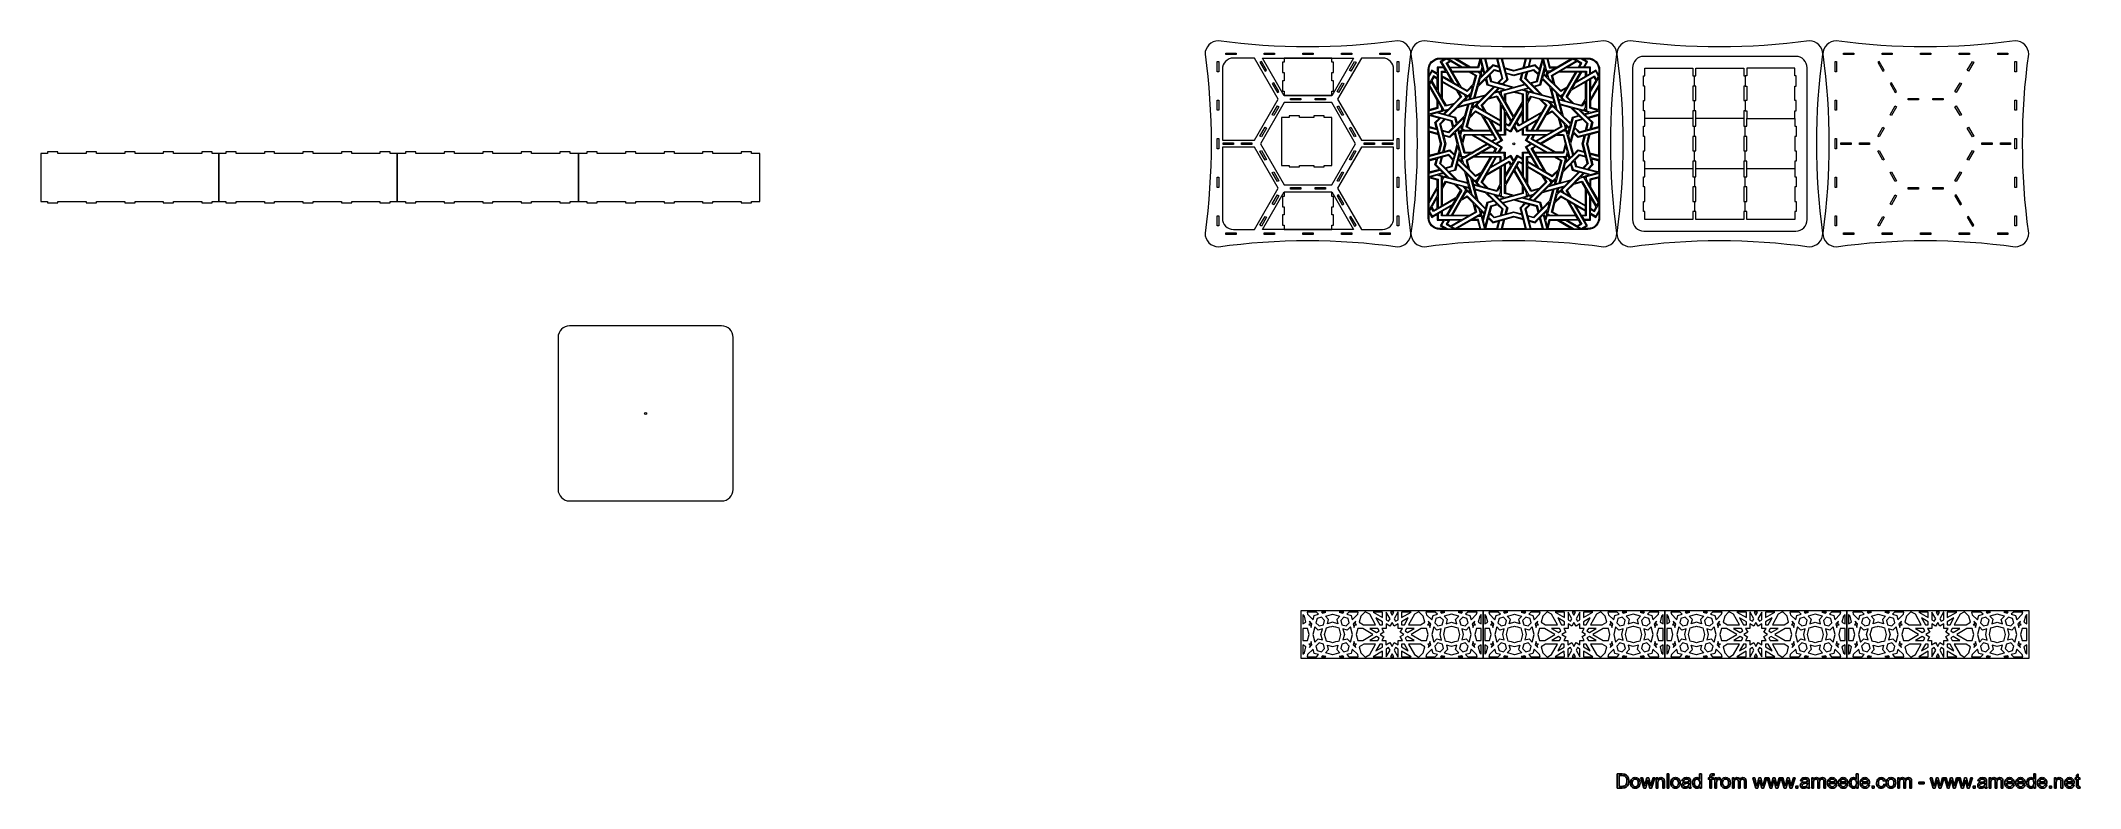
# Model space of a CAD drawing. Header units: millimetres. Extents: x -1689 to 1282, y -352 to 737.
import ezdxf

# ---------------------------------------------------------------- set-up
doc = ezdxf.new("R2010")
doc.units = ezdxf.units.MM
doc.header["$MEASUREMENT"] = 0
doc.layers.add('layer 1', color=7, linetype='Continuous')

msp = doc.modelspace()

# ---------------------------------------------------------------- linework, layer by layer
at = {"layer": 'layer 1', "color": 240, "lineweight": 18}
for points, knots in [([(27.0369, 737.193), (113.2745, 725.3298), (200.1811, 725.3298), (287.7561, 737.1929), (287.7561, 737.1929), (298.5579, 737.1929), (307.3953, 728.3561), (307.3968, 717.553), (307.3968, 717.553), (295.5337, 631.3161), (295.5336, 544.4103), (307.3965, 456.8352), (307.3965, 456.8352), (307.3965, 446.0316), (298.5593, 437.194), (287.7568, 437.193), (287.7568, 437.193), (200.1817, 449.0561), (113.2755, 449.0562), (27.0384, 437.1932), (27.0384, 437.1932), (16.2347, 437.1932), (7.3968, 446.0311), (7.3968, 456.8331), (7.3968, 456.8331), (19.26, 544.4087), (19.26, 631.3154), (7.3968, 717.553), (7.3968, 717.553), (7.3968, 728.3549), (16.2347, 737.1929), (27.0369, 737.193)], [0, 0, 0, 0, 0.111111111, 0.111111111, 0.111111111, 0.111111111, 0.222222222, 0.222222222, 0.222222222, 0.222222222, 0.333333333, 0.333333333, 0.333333333, 0.333333333, 0.444444444, 0.444444444, 0.444444444, 0.444444444, 0.555555556, 0.555555556, 0.555555556, 0.555555556, 0.666666667, 0.666666667, 0.666666667, 0.666666667, 0.777777778, 0.777777778, 0.777777778, 0.777777778, 1, 1, 1, 1]), ([(37.5933, 717.0052), (37.5933, 717.0052), (52.5687, 717.0052), (52.5687, 717.0052), (52.5687, 717.0052), (52.5687, 717.0052), (52.5687, 719.3513), (52.5687, 719.3513), (52.5687, 719.3513), (52.5687, 719.3513), (37.5933, 719.3513), (37.5933, 719.3513), (37.5933, 719.3513), (37.5933, 719.3513), (37.5933, 717.0052), (37.5933, 717.0052)], [0, 0, 0, 0, 0.2, 0.2, 0.2, 0.2, 0.4, 0.4, 0.4, 0.4, 0.6, 0.6, 0.6, 0.6, 1, 1, 1, 1]), ([(93.7512, 717.0052), (93.7512, 717.0052), (108.7266, 717.0052), (108.7266, 717.0052), (108.7266, 717.0052), (108.7266, 717.0052), (108.7266, 719.3513), (108.7266, 719.3513), (108.7266, 719.3513), (108.7266, 719.3513), (93.7512, 719.3513), (93.7512, 719.3513), (93.7512, 719.3513), (93.7512, 719.3513), (93.7512, 717.0052), (93.7512, 717.0052)], [0, 0, 0, 0, 0.2, 0.2, 0.2, 0.2, 0.4, 0.4, 0.4, 0.4, 0.6, 0.6, 0.6, 0.6, 1, 1, 1, 1]), ([(149.9091, 717.0052), (149.9091, 717.0052), (164.8846, 717.0052), (164.8846, 717.0052), (164.8846, 717.0052), (164.8846, 717.0052), (164.8846, 719.3513), (164.8846, 719.3513), (164.8846, 719.3513), (164.8846, 719.3513), (149.9091, 719.3513), (149.9091, 719.3513), (149.9091, 719.3513), (149.9091, 719.3513), (149.9091, 717.0052), (149.9091, 717.0052)], [0, 0, 0, 0, 0.2, 0.2, 0.2, 0.2, 0.4, 0.4, 0.4, 0.4, 0.6, 0.6, 0.6, 0.6, 1, 1, 1, 1]), ([(206.067, 717.0052), (206.067, 717.0052), (221.0425, 717.0052), (221.0425, 717.0052), (221.0425, 717.0052), (221.0425, 717.0052), (221.0425, 719.3513), (221.0425, 719.3513), (221.0425, 719.3513), (221.0425, 719.3513), (206.067, 719.3513), (206.067, 719.3513), (206.067, 719.3513), (206.067, 719.3513), (206.067, 717.0052), (206.067, 717.0052)], [0, 0, 0, 0, 0.2, 0.2, 0.2, 0.2, 0.4, 0.4, 0.4, 0.4, 0.6, 0.6, 0.6, 0.6, 1, 1, 1, 1]), ([(262.225, 717.0052), (262.225, 717.0052), (277.2004, 717.0052), (277.2004, 717.0052), (277.2004, 717.0052), (277.2004, 717.0052), (277.2004, 719.3513), (277.2004, 719.3513), (277.2004, 719.3513), (277.2004, 719.3513), (262.225, 719.3513), (262.225, 719.3513), (262.225, 719.3513), (262.225, 719.3513), (262.225, 717.0052), (262.225, 717.0052)], [0, 0, 0, 0, 0.2, 0.2, 0.2, 0.2, 0.4, 0.4, 0.4, 0.4, 0.6, 0.6, 0.6, 0.6, 1, 1, 1, 1]), ([(327.0365, 737.193), (413.274, 725.3298), (500.1807, 725.3298), (587.7557, 737.1929), (587.7557, 737.1929), (598.5574, 737.1929), (607.3949, 728.3561), (607.3964, 717.553), (607.3964, 717.553), (595.5333, 631.3161), (595.5332, 544.4103), (607.396, 456.8353), (607.396, 456.8353), (607.396, 446.0316), (598.5589, 437.194), (587.7563, 437.193), (587.7563, 437.193), (500.1812, 449.0561), (413.2751, 449.0562), (327.0379, 437.1932), (327.0379, 437.1932), (316.2343, 437.1932), (307.3964, 446.0311), (307.3964, 456.8331), (307.3964, 456.8331), (319.2596, 544.4088), (319.2596, 631.3154), (307.3964, 717.553), (307.3964, 717.553), (307.3964, 728.3549), (316.2343, 737.1929), (327.0365, 737.193)], [0, 0, 0, 0, 0.111111111, 0.111111111, 0.111111111, 0.111111111, 0.222222222, 0.222222222, 0.222222222, 0.222222222, 0.333333333, 0.333333333, 0.333333333, 0.333333333, 0.444444444, 0.444444444, 0.444444444, 0.444444444, 0.555555556, 0.555555556, 0.555555556, 0.555555556, 0.666666667, 0.666666667, 0.666666667, 0.666666667, 0.777777778, 0.777777778, 0.777777778, 0.777777778, 1, 1, 1, 1]), ([(627.0362, 737.193), (713.2738, 725.3298), (800.1804, 725.3298), (887.7554, 737.1929), (887.7554, 737.1929), (898.5572, 737.1929), (907.3946, 728.3562), (907.3961, 717.553), (907.3961, 717.553), (895.533, 631.3161), (895.5329, 544.4103), (907.3958, 456.8353), (907.3958, 456.8353), (907.3958, 446.0316), (898.5586, 437.194), (887.7561, 437.193), (887.7561, 437.193), (800.1809, 449.0561), (713.2748, 449.0562), (627.0377, 437.1932), (627.0377, 437.1932), (616.2341, 437.1932), (607.3961, 446.0312), (607.3961, 456.8331), (607.3961, 456.8331), (619.2593, 544.4088), (619.2593, 631.3154), (607.3961, 717.553), (607.3961, 717.553), (607.3961, 728.355), (616.2341, 737.1929), (627.0362, 737.193)], [0, 0, 0, 0, 0.111111111, 0.111111111, 0.111111111, 0.111111111, 0.222222222, 0.222222222, 0.222222222, 0.222222222, 0.333333333, 0.333333333, 0.333333333, 0.333333333, 0.444444444, 0.444444444, 0.444444444, 0.444444444, 0.555555556, 0.555555556, 0.555555556, 0.555555556, 0.666666667, 0.666666667, 0.666666667, 0.666666667, 0.777777778, 0.777777778, 0.777777778, 0.777777778, 1, 1, 1, 1]), ([(927.0359, 737.193), (1013.2735, 725.3298), (1100.1801, 725.3298), (1187.7551, 737.1929), (1187.7551, 737.1929), (1198.5569, 737.1929), (1207.3943, 728.3561), (1207.3958, 717.553), (1207.3958, 717.553), (1195.5327, 631.3161), (1195.5326, 544.4103), (1207.3955, 456.8352), (1207.3955, 456.8352), (1207.3955, 446.0316), (1198.5583, 437.194), (1187.7558, 437.193), (1187.7558, 437.193), (1100.1806, 449.0561), (1013.2745, 449.0562), (927.0374, 437.1932), (927.0374, 437.1932), (916.2338, 437.1932), (907.3958, 446.0311), (907.3958, 456.8331), (907.3958, 456.8331), (919.259, 544.4088), (919.259, 631.3154), (907.3958, 717.553), (907.3958, 717.553), (907.3958, 728.3549), (916.2338, 737.1929), (927.0359, 737.193)], [0, 0, 0, 0, 0.111111111, 0.111111111, 0.111111111, 0.111111111, 0.222222222, 0.222222222, 0.222222222, 0.222222222, 0.333333333, 0.333333333, 0.333333333, 0.333333333, 0.444444444, 0.444444444, 0.444444444, 0.444444444, 0.555555556, 0.555555556, 0.555555556, 0.555555556, 0.666666667, 0.666666667, 0.666666667, 0.666666667, 0.777777778, 0.777777778, 0.777777778, 0.777777778, 1, 1, 1, 1]), ([(937.5923, 717.0052), (937.5923, 717.0052), (952.5677, 717.0052), (952.5677, 717.0052), (952.5677, 717.0052), (952.5677, 717.0052), (952.5677, 719.3513), (952.5677, 719.3513), (952.5677, 719.3513), (952.5677, 719.3513), (937.5923, 719.3513), (937.5923, 719.3513), (937.5923, 719.3513), (937.5923, 719.3513), (937.5923, 717.0052), (937.5923, 717.0052)], [0, 0, 0, 0, 0.2, 0.2, 0.2, 0.2, 0.4, 0.4, 0.4, 0.4, 0.6, 0.6, 0.6, 0.6, 1, 1, 1, 1]), ([(993.7502, 717.0052), (993.7502, 717.0052), (1008.7256, 717.0052), (1008.7256, 717.0052), (1008.7256, 717.0052), (1008.7256, 717.0052), (1008.7256, 719.3513), (1008.7256, 719.3513), (1008.7256, 719.3513), (1008.7256, 719.3513), (993.7502, 719.3513), (993.7502, 719.3513), (993.7502, 719.3513), (993.7502, 719.3513), (993.7502, 717.0052), (993.7502, 717.0052)], [0, 0, 0, 0, 0.2, 0.2, 0.2, 0.2, 0.4, 0.4, 0.4, 0.4, 0.6, 0.6, 0.6, 0.6, 1, 1, 1, 1]), ([(1049.9081, 717.0052), (1049.9081, 717.0052), (1064.8836, 717.0052), (1064.8836, 717.0052), (1064.8836, 717.0052), (1064.8836, 717.0052), (1064.8836, 719.3513), (1064.8836, 719.3513), (1064.8836, 719.3513), (1064.8836, 719.3513), (1049.9081, 719.3513), (1049.9081, 719.3513), (1049.9081, 719.3513), (1049.9081, 719.3513), (1049.9081, 717.0052), (1049.9081, 717.0052)], [0, 0, 0, 0, 0.2, 0.2, 0.2, 0.2, 0.4, 0.4, 0.4, 0.4, 0.6, 0.6, 0.6, 0.6, 1, 1, 1, 1]), ([(1106.0661, 717.0052), (1106.0661, 717.0052), (1121.0415, 717.0052), (1121.0415, 717.0052), (1121.0415, 717.0052), (1121.0415, 717.0052), (1121.0415, 719.3513), (1121.0415, 719.3513), (1121.0415, 719.3513), (1121.0415, 719.3513), (1106.0661, 719.3513), (1106.0661, 719.3513), (1106.0661, 719.3513), (1106.0661, 719.3513), (1106.0661, 717.0052), (1106.0661, 717.0052)], [0, 0, 0, 0, 0.2, 0.2, 0.2, 0.2, 0.4, 0.4, 0.4, 0.4, 0.6, 0.6, 0.6, 0.6, 1, 1, 1, 1]), ([(1162.224, 717.0052), (1162.224, 717.0052), (1177.1994, 717.0052), (1177.1994, 717.0052), (1177.1994, 717.0052), (1177.1994, 717.0052), (1177.1994, 719.3513), (1177.1994, 719.3513), (1177.1994, 719.3513), (1177.1994, 719.3513), (1162.224, 719.3513), (1162.224, 719.3513), (1162.224, 719.3513), (1162.224, 719.3513), (1162.224, 717.0052), (1162.224, 717.0052)], [0, 0, 0, 0, 0.2, 0.2, 0.2, 0.2, 0.4, 0.4, 0.4, 0.4, 0.6, 0.6, 0.6, 0.6, 1, 1, 1, 1]), ([(27.5847, 692.0212), (27.5847, 692.0212), (27.5847, 706.9966), (27.5847, 706.9966), (27.5847, 706.9966), (27.5847, 706.9966), (25.2386, 706.9966), (25.2386, 706.9966), (25.2386, 706.9966), (25.2386, 706.9966), (25.2386, 692.0212), (25.2386, 692.0212), (25.2386, 692.0212), (25.2386, 692.0212), (27.5847, 692.0212), (27.5847, 692.0212)], [0, 0, 0, 0, 0.2, 0.2, 0.2, 0.2, 0.4, 0.4, 0.4, 0.4, 0.6, 0.6, 0.6, 0.6, 1, 1, 1, 1]), ([(32.6015, 695.6486), (32.6015, 695.6486), (32.6013, 592.1848), (32.6013, 592.1848), (32.6013, 592.1848), (32.6013, 592.1848), (79.582, 592.1847), (79.582, 592.1847), (79.582, 592.1847), (79.582, 592.1847), (114.1665, 652.0867), (114.1665, 652.0867)], [0, 0, 0, 0, 0.25, 0.25, 0.25, 0.25, 0.5, 0.5, 0.5, 0.5, 1, 1, 1, 1]), ([(114.1665, 652.0867), (114.1665, 652.0867), (79.5822, 711.9884), (79.5822, 711.9884), (79.5822, 711.9884), (79.5822, 711.9884), (48.9413, 711.9884), (48.9413, 711.9884)], [0, 0, 0, 0, 0.333333333, 0.333333333, 0.333333333, 0.333333333, 1, 1, 1, 1]), ([(94.9236, 693.0084), (94.9236, 693.0084), (87.4359, 705.9775), (87.4359, 705.9775), (87.4359, 705.9775), (87.4359, 705.9775), (89.4677, 707.1504), (89.4677, 707.1504), (89.4677, 707.1504), (89.4677, 707.1504), (96.9554, 694.1814), (96.9554, 694.1814), (96.9554, 694.1814), (96.9554, 694.1814), (94.9236, 693.0084), (94.9236, 693.0084)], [0, 0, 0, 0, 0.2, 0.2, 0.2, 0.2, 0.4, 0.4, 0.4, 0.4, 0.6, 0.6, 0.6, 0.6, 1, 1, 1, 1]), ([(191.9811, 657.0783), (191.9811, 657.0783), (223.6832, 711.9884), (223.6832, 711.9884), (223.6832, 711.9884), (223.6832, 711.9884), (91.1102, 711.9884), (91.1102, 711.9884), (91.1102, 711.9884), (91.1102, 711.9884), (122.8125, 657.0785), (122.8125, 657.0785), (122.8125, 657.0785), (122.8125, 657.0785), (191.9811, 657.0783), (191.9811, 657.0783)], [0, 0, 0, 0, 0.2, 0.2, 0.2, 0.2, 0.4, 0.4, 0.4, 0.4, 0.6, 0.6, 0.6, 0.6, 1, 1, 1, 1]), ([(122.4541, 678.9467), (122.4541, 678.9467), (122.4541, 690.9279), (122.4541, 690.9279), (122.4541, 690.9279), (122.4541, 690.9279), (120.2826, 690.9279), (120.2826, 690.9279), (120.2826, 690.9279), (120.2826, 690.9279), (120.2826, 705.9026), (120.2826, 705.9026), (120.2826, 705.9026), (120.2826, 705.9026), (122.4541, 705.9026), (122.4541, 705.9026), (122.4541, 705.9026), (122.4541, 705.9026), (122.4541, 711.9679), (122.4541, 711.9679), (122.4541, 711.9679), (122.4541, 711.9679), (192.3395, 711.9679), (192.3395, 711.9679), (192.3395, 711.9679), (192.3395, 711.9679), (192.3395, 705.9026), (192.3395, 705.9026), (192.3395, 705.9026), (192.3395, 705.9026), (194.5109, 705.9026), (194.5109, 705.9026), (194.5109, 705.9026), (194.5109, 705.9026), (194.5109, 690.9279), (194.5109, 690.9279), (194.5109, 690.9279), (194.5109, 690.9279), (192.3395, 690.9279), (192.3395, 690.9279), (192.3395, 690.9279), (192.3395, 690.9279), (192.3395, 678.9467), (192.3395, 678.9467), (192.3395, 678.9467), (192.3395, 678.9467), (194.5109, 678.9467), (194.5109, 678.9467), (194.5109, 678.9467), (194.5109, 678.9467), (194.5109, 663.9721), (194.5109, 663.9721), (194.5109, 663.9721), (194.5109, 663.9721), (192.3395, 663.9721), (192.3395, 663.9721), (192.3395, 663.9721), (192.3395, 663.9721), (192.3395, 657.9067), (192.3395, 657.9067), (192.3395, 657.9067), (192.3395, 657.9067), (122.4541, 657.9067), (122.4541, 657.9067), (122.4541, 657.9067), (122.4541, 657.9067), (122.4541, 663.9721), (122.4541, 663.9721), (122.4541, 663.9721), (122.4541, 663.9721), (120.2826, 663.9721), (120.2826, 663.9721), (120.2826, 663.9721), (120.2826, 663.9721), (120.2826, 678.9467), (120.2826, 678.9467), (120.2826, 678.9467), (120.2826, 678.9467), (122.4541, 678.9467), (122.4541, 678.9467)], [0, 0, 0, 0, 0.047619048, 0.047619048, 0.047619048, 0.047619048, 0.095238095, 0.095238095, 0.095238095, 0.095238095, 0.142857143, 0.142857143, 0.142857143, 0.142857143, 0.19047619, 0.19047619, 0.19047619, 0.19047619, 0.238095238, 0.238095238, 0.238095238, 0.238095238, 0.285714286, 0.285714286, 0.285714286, 0.285714286, 0.333333333, 0.333333333, 0.333333333, 0.333333333, 0.380952381, 0.380952381, 0.380952381, 0.380952381, 0.428571429, 0.428571429, 0.428571429, 0.428571429, 0.476190476, 0.476190476, 0.476190476, 0.476190476, 0.523809524, 0.523809524, 0.523809524, 0.523809524, 0.571428571, 0.571428571, 0.571428571, 0.571428571, 0.619047619, 0.619047619, 0.619047619, 0.619047619, 0.666666667, 0.666666667, 0.666666667, 0.666666667, 0.714285714, 0.714285714, 0.714285714, 0.714285714, 0.761904762, 0.761904762, 0.761904762, 0.761904762, 0.80952381, 0.80952381, 0.80952381, 0.80952381, 0.857142857, 0.857142857, 0.857142857, 0.857142857, 0.904761905, 0.904761905, 0.904761905, 0.904761905, 1, 1, 1, 1]), ([(265.8524, 711.9884), (265.8524, 711.9884), (235.2112, 711.9884), (235.2112, 711.9884), (235.2112, 711.9884), (235.2112, 711.9884), (200.627, 652.0866), (200.627, 652.0866)], [0, 0, 0, 0, 0.333333333, 0.333333333, 0.333333333, 0.333333333, 1, 1, 1, 1]), ([(200.627, 652.0866), (200.627, 652.0866), (235.2112, 592.1848), (235.2112, 592.1848), (235.2112, 592.1848), (235.2112, 592.1848), (282.192, 592.1847), (282.192, 592.1847), (282.192, 592.1847), (282.192, 592.1847), (282.1922, 695.6486), (282.1922, 695.6486)], [0, 0, 0, 0, 0.25, 0.25, 0.25, 0.25, 0.5, 0.5, 0.5, 0.5, 1, 1, 1, 1]), ([(219.8697, 693.0084), (219.8697, 693.0084), (227.3575, 705.9775), (227.3575, 705.9775), (227.3575, 705.9775), (227.3575, 705.9775), (225.3256, 707.1504), (225.3256, 707.1504), (225.3256, 707.1504), (225.3256, 707.1504), (217.8379, 694.1814), (217.8379, 694.1814), (217.8379, 694.1814), (217.8379, 694.1814), (219.8697, 693.0084), (219.8697, 693.0084)], [0, 0, 0, 0, 0.2, 0.2, 0.2, 0.2, 0.4, 0.4, 0.4, 0.4, 0.6, 0.6, 0.6, 0.6, 1, 1, 1, 1]), ([(289.5552, 692.0212), (289.5552, 692.0212), (289.5552, 706.9966), (289.5552, 706.9966), (289.5552, 706.9966), (289.5552, 706.9966), (287.209, 706.9966), (287.209, 706.9966), (287.209, 706.9966), (287.209, 706.9966), (287.209, 692.0212), (287.209, 692.0212), (287.209, 692.0212), (287.209, 692.0212), (289.5552, 692.0212), (289.5552, 692.0212)], [0, 0, 0, 0, 0.2, 0.2, 0.2, 0.2, 0.4, 0.4, 0.4, 0.4, 0.6, 0.6, 0.6, 0.6, 1, 1, 1, 1]), ([(349.3865, 710.772), (349.3865, 710.772), (357.3242, 710.879), (357.3242, 710.879), (357.3242, 710.879), (357.3242, 710.879), (350.1538, 706.7422), (350.1538, 706.7422), (350.1538, 706.7422), (350.1538, 706.7422), (354.7039, 698.9516), (354.7039, 698.9516), (354.7039, 698.9516), (354.7039, 698.9516), (345.6724, 698.9516), (345.6724, 698.9516), (345.6724, 698.9516), (345.6724, 698.9516), (345.6724, 689.851), (345.6724, 689.851), (345.6724, 689.851), (345.6724, 689.851), (337.8125, 694.4011), (337.8125, 694.4011), (337.8125, 694.4011), (337.8125, 694.4011), (333.7448, 687.2309), (333.7448, 687.2309), (333.7448, 687.2309), (333.7448, 687.2309), (333.8173, 695.203), (333.8173, 695.203)], [0, 0, 0, 0, 0.111111111, 0.111111111, 0.111111111, 0.111111111, 0.222222222, 0.222222222, 0.222222222, 0.222222222, 0.333333333, 0.333333333, 0.333333333, 0.333333333, 0.444444444, 0.444444444, 0.444444444, 0.444444444, 0.555555556, 0.555555556, 0.555555556, 0.555555556, 0.666666667, 0.666666667, 0.666666667, 0.666666667, 0.777777778, 0.777777778, 0.777777778, 0.777777778, 1, 1, 1, 1]), ([(345.6724, 681.2329), (345.6724, 681.2329), (345.6724, 665.2376), (345.6724, 665.2376), (345.6724, 665.2376), (345.6724, 665.2376), (337.6747, 679.1646), (337.6747, 679.1646), (337.6747, 679.1646), (337.6747, 679.1646), (340.6394, 684.2665), (340.6394, 684.2665), (340.6394, 684.2665), (340.6394, 684.2665), (345.6724, 681.2329), (345.6724, 681.2329)], [0, 0, 0, 0, 0.2, 0.2, 0.2, 0.2, 0.4, 0.4, 0.4, 0.4, 0.6, 0.6, 0.6, 0.6, 1, 1, 1, 1]), ([(353.1181, 685.5764), (353.1181, 685.5764), (353.1181, 691.4368), (353.1181, 691.4368), (353.1181, 691.4368), (353.1181, 691.4368), (358.9785, 691.4366), (358.9785, 691.4366)], [0, 0, 0, 0, 0.333333333, 0.333333333, 0.333333333, 0.333333333, 1, 1, 1, 1]), ([(365.4592, 706.8802), (365.4592, 706.8802), (379.3859, 698.8824), (379.3859, 698.8824), (379.3859, 698.8824), (379.3859, 698.8824), (363.3219, 698.8824), (363.3219, 698.8824), (363.3219, 698.8824), (363.3219, 698.8824), (360.3573, 703.9843), (360.3573, 703.9843), (360.3573, 703.9843), (360.3573, 703.9843), (365.4592, 706.8802), (365.4592, 706.8802)], [0, 0, 0, 0, 0.2, 0.2, 0.2, 0.2, 0.4, 0.4, 0.4, 0.4, 0.6, 0.6, 0.6, 0.6, 1, 1, 1, 1]), ([(398.1387, 673.787), (398.1387, 673.787), (389.1069, 664.8242), (389.1069, 664.8242), (389.1069, 664.8242), (389.1069, 664.8242), (379.9373, 670.0638), (379.9373, 670.0638), (379.9373, 670.0638), (379.9373, 670.0638), (367.5965, 691.4366), (367.5965, 691.4366), (367.5965, 691.4366), (367.5965, 691.4366), (392.2783, 691.4366), (392.2783, 691.4366), (392.2783, 691.4366), (392.2783, 691.4366), (401.4479, 686.1969), (401.4479, 686.1969), (401.4479, 686.1969), (401.4479, 686.1969), (398.1387, 673.787), (398.1387, 673.787)], [0, 0, 0, 0, 0.142857143, 0.142857143, 0.142857143, 0.142857143, 0.285714286, 0.285714286, 0.285714286, 0.285714286, 0.428571429, 0.428571429, 0.428571429, 0.428571429, 0.571428571, 0.571428571, 0.571428571, 0.571428571, 0.714285714, 0.714285714, 0.714285714, 0.714285714, 1, 1, 1, 1]), ([(408.0667, 710.879), (408.0667, 710.879), (404.8265, 698.9516), (404.8265, 698.9516), (404.8265, 698.9516), (404.8265, 698.9516), (394.2093, 698.9516), (394.2093, 698.9516), (394.2093, 698.9516), (394.2093, 698.9516), (373.6639, 710.879), (373.6639, 710.879), (373.6639, 710.879), (373.6639, 710.879), (408.0667, 710.879), (408.0667, 710.879)], [0, 0, 0, 0, 0.2, 0.2, 0.2, 0.2, 0.4, 0.4, 0.4, 0.4, 0.6, 0.6, 0.6, 0.6, 1, 1, 1, 1]), ([(412.0658, 696.8831), (412.0658, 696.8831), (413.9963, 689.6441), (413.9963, 689.6441), (413.9963, 689.6441), (413.9963, 689.6441), (408.6874, 684.3353), (408.6874, 684.3353), (408.6874, 684.3353), (408.6874, 684.3353), (410.1354, 689.782), (410.1354, 689.782), (410.1354, 689.782), (410.1354, 689.782), (407.2395, 691.4366), (407.2395, 691.4366), (407.2395, 691.4366), (407.2395, 691.4366), (410.5489, 691.4366), (410.5489, 691.4366), (410.5489, 691.4366), (410.5489, 691.4366), (412.0658, 696.8831), (412.0658, 696.8831)], [0, 0, 0, 0, 0.142857143, 0.142857143, 0.142857143, 0.142857143, 0.285714286, 0.285714286, 0.285714286, 0.285714286, 0.428571429, 0.428571429, 0.428571429, 0.428571429, 0.571428571, 0.571428571, 0.571428571, 0.571428571, 0.714285714, 0.714285714, 0.714285714, 0.714285714, 1, 1, 1, 1]), ([(432.6799, 710.8787), (432.6799, 710.8787), (435.5068, 699.8478), (435.5068, 699.8478), (435.5068, 699.8478), (435.5068, 699.8478), (426.5439, 702.2606), (426.5439, 702.2606), (426.5439, 702.2606), (426.5439, 702.2606), (420.0631, 695.7111), (420.0631, 695.7111), (420.0631, 695.7111), (420.0631, 695.7111), (416.0641, 710.879), (416.0641, 710.879), (416.0641, 710.879), (416.0641, 710.879), (432.6799, 710.8787), (432.6799, 710.8787)], [0, 0, 0, 0, 0.166666667, 0.166666667, 0.166666667, 0.166666667, 0.333333333, 0.333333333, 0.333333333, 0.333333333, 0.5, 0.5, 0.5, 0.5, 0.666666667, 0.666666667, 0.666666667, 0.666666667, 1, 1, 1, 1]), ([(428.8188, 693.9874), (428.8188, 693.9874), (437.7817, 691.5745), (437.7817, 691.5745), (437.7817, 691.5745), (437.7817, 691.5745), (440.195, 682.6116), (440.195, 682.6116), (440.195, 682.6116), (440.195, 682.6116), (433.5763, 676.062), (433.5763, 676.062), (433.5763, 676.062), (433.5763, 676.062), (424.6136, 678.475), (424.6136, 678.475), (424.6136, 678.475), (424.6136, 678.475), (422.2693, 687.4379), (422.2693, 687.4379), (422.2693, 687.4379), (422.2693, 687.4379), (428.8188, 693.9874), (428.8188, 693.9874)], [0, 0, 0, 0, 0.142857143, 0.142857143, 0.142857143, 0.142857143, 0.285714286, 0.285714286, 0.285714286, 0.285714286, 0.428571429, 0.428571429, 0.428571429, 0.428571429, 0.571428571, 0.571428571, 0.571428571, 0.571428571, 0.714285714, 0.714285714, 0.714285714, 0.714285714, 1, 1, 1, 1]), ([(474.5291, 710.879), (474.5291, 710.879), (471.0131, 697.6416), (471.0131, 697.6416), (471.0131, 697.6416), (471.0131, 697.6416), (457.362, 693.9876), (457.362, 693.9876), (457.362, 693.9876), (457.362, 693.9876), (443.78, 697.6416), (443.78, 697.6416), (443.78, 697.6416), (443.78, 697.6416), (440.3327, 710.879), (440.3327, 710.879), (440.3327, 710.879), (440.3327, 710.879), (474.5291, 710.879), (474.5291, 710.879)], [0, 0, 0, 0, 0.166666667, 0.166666667, 0.166666667, 0.166666667, 0.333333333, 0.333333333, 0.333333333, 0.333333333, 0.5, 0.5, 0.5, 0.5, 0.666666667, 0.666666667, 0.666666667, 0.666666667, 1, 1, 1, 1]), ([(446.055, 689.3682), (446.055, 689.3682), (457.4308, 686.3346), (457.4308, 686.3346), (457.4308, 686.3346), (457.4308, 686.3346), (468.8065, 689.3682), (468.8065, 689.3682), (468.8065, 689.3682), (468.8065, 689.3682), (466.3934, 680.4054), (466.3934, 680.4054), (466.3934, 680.4054), (466.3934, 680.4054), (473.0121, 673.787), (473.0121, 673.787), (473.0121, 673.787), (473.0121, 673.787), (457.4308, 669.6504), (457.4308, 669.6504), (457.4308, 669.6504), (457.4308, 669.6504), (441.9873, 673.787), (441.9873, 673.787), (441.9873, 673.787), (441.9873, 673.787), (448.468, 680.4054), (448.468, 680.4054), (448.468, 680.4054), (448.468, 680.4054), (446.055, 689.3682), (446.055, 689.3682)], [0, 0, 0, 0, 0.111111111, 0.111111111, 0.111111111, 0.111111111, 0.222222222, 0.222222222, 0.222222222, 0.222222222, 0.333333333, 0.333333333, 0.333333333, 0.333333333, 0.444444444, 0.444444444, 0.444444444, 0.444444444, 0.555555556, 0.555555556, 0.555555556, 0.555555556, 0.666666667, 0.666666667, 0.666666667, 0.666666667, 0.777777778, 0.777777778, 0.777777778, 0.777777778, 1, 1, 1, 1]), ([(477.0801, 691.5745), (477.0801, 691.5745), (486.0427, 693.9874), (486.0427, 693.9874), (486.0427, 693.9874), (486.0427, 693.9874), (492.6614, 687.4379), (492.6614, 687.4379), (492.6614, 687.4379), (492.6614, 687.4379), (490.2482, 678.475), (490.2482, 678.475), (490.2482, 678.475), (490.2482, 678.475), (481.2855, 676.062), (481.2855, 676.062), (481.2855, 676.062), (481.2855, 676.062), (474.736, 682.6116), (474.736, 682.6116), (474.736, 682.6116), (474.736, 682.6116), (477.0801, 691.5745), (477.0801, 691.5745)], [0, 0, 0, 0, 0.142857143, 0.142857143, 0.142857143, 0.142857143, 0.285714286, 0.285714286, 0.285714286, 0.285714286, 0.428571429, 0.428571429, 0.428571429, 0.428571429, 0.571428571, 0.571428571, 0.571428571, 0.571428571, 0.714285714, 0.714285714, 0.714285714, 0.714285714, 1, 1, 1, 1]), ([(498.8663, 710.879), (498.8663, 710.879), (494.7984, 695.7114), (494.7984, 695.7114), (494.7984, 695.7114), (494.7984, 695.7114), (488.2489, 702.2609), (488.2489, 702.2609), (488.2489, 702.2609), (488.2489, 702.2609), (479.2861, 699.8481), (479.2861, 699.8481), (479.2861, 699.8481), (479.2861, 699.8481), (482.1818, 710.879), (482.1818, 710.879), (482.1818, 710.879), (482.1818, 710.879), (498.8663, 710.879), (498.8663, 710.879)], [0, 0, 0, 0, 0.166666667, 0.166666667, 0.166666667, 0.166666667, 0.333333333, 0.333333333, 0.333333333, 0.333333333, 0.5, 0.5, 0.5, 0.5, 0.666666667, 0.666666667, 0.666666667, 0.666666667, 1, 1, 1, 1]), ([(502.8651, 696.8831), (502.8651, 696.8831), (504.3129, 691.4366), (504.3129, 691.4366), (504.3129, 691.4366), (504.3129, 691.4366), (507.6913, 691.4366), (507.6913, 691.4366), (507.6913, 691.4366), (507.6913, 691.4366), (504.7268, 689.782), (504.7268, 689.782), (504.7268, 689.782), (504.7268, 689.782), (506.1746, 684.3353), (506.1746, 684.3353), (506.1746, 684.3353), (506.1746, 684.3353), (500.9349, 689.6441), (500.9349, 689.6441), (500.9349, 689.6441), (500.9349, 689.6441), (502.8651, 696.8831), (502.8651, 696.8831)], [0, 0, 0, 0, 0.142857143, 0.142857143, 0.142857143, 0.142857143, 0.285714286, 0.285714286, 0.285714286, 0.285714286, 0.428571429, 0.428571429, 0.428571429, 0.428571429, 0.571428571, 0.571428571, 0.571428571, 0.571428571, 0.714285714, 0.714285714, 0.714285714, 0.714285714, 1, 1, 1, 1]), ([(506.864, 710.879), (506.864, 710.879), (541.2671, 710.879), (541.2671, 710.879), (541.2671, 710.879), (541.2671, 710.879), (520.5839, 698.9516), (520.5839, 698.9516), (520.5839, 698.9516), (520.5839, 698.9516), (509.9664, 698.9516), (509.9664, 698.9516), (509.9664, 698.9516), (509.9664, 698.9516), (506.864, 710.879), (506.864, 710.879)], [0, 0, 0, 0, 0.2, 0.2, 0.2, 0.2, 0.4, 0.4, 0.4, 0.4, 0.6, 0.6, 0.6, 0.6, 1, 1, 1, 1]), ([(522.652, 691.4366), (522.652, 691.4366), (547.265, 691.4366), (547.265, 691.4366), (547.265, 691.4366), (547.265, 691.4366), (534.9242, 670.0638), (534.9242, 670.0638), (534.9242, 670.0638), (534.9242, 670.0638), (525.7546, 664.8242), (525.7546, 664.8242), (525.7546, 664.8242), (525.7546, 664.8242), (516.7228, 673.787), (516.7228, 673.787), (516.7228, 673.787), (516.7228, 673.787), (513.4136, 686.1969), (513.4136, 686.1969), (513.4136, 686.1969), (513.4136, 686.1969), (522.652, 691.4366), (522.652, 691.4366)], [0, 0, 0, 0, 0.142857143, 0.142857143, 0.142857143, 0.142857143, 0.285714286, 0.285714286, 0.285714286, 0.285714286, 0.428571429, 0.428571429, 0.428571429, 0.428571429, 0.571428571, 0.571428571, 0.571428571, 0.571428571, 0.714285714, 0.714285714, 0.714285714, 0.714285714, 1, 1, 1, 1]), ([(554.5044, 703.9843), (554.5044, 703.9843), (551.4709, 698.8824), (551.4709, 698.8824), (551.4709, 698.8824), (551.4709, 698.8824), (535.4758, 698.8824), (535.4758, 698.8824), (535.4758, 698.8824), (535.4758, 698.8824), (549.4025, 706.8802), (549.4025, 706.8802), (549.4025, 706.8802), (549.4025, 706.8802), (554.5044, 703.9843), (554.5044, 703.9843)], [0, 0, 0, 0, 0.2, 0.2, 0.2, 0.2, 0.4, 0.4, 0.4, 0.4, 0.6, 0.6, 0.6, 0.6, 1, 1, 1, 1]), ([(555.883, 691.4366), (555.883, 691.4366), (561.7435, 691.4368), (561.7435, 691.4368), (561.7435, 691.4368), (561.7435, 691.4368), (561.7435, 685.5764), (561.7435, 685.5764), (561.7435, 685.5764), (561.7435, 685.5764), (547.8166, 677.5789), (547.8166, 677.5789), (547.8166, 677.5789), (547.8166, 677.5789), (555.883, 691.4366), (555.883, 691.4366)], [0, 0, 0, 0, 0.2, 0.2, 0.2, 0.2, 0.4, 0.4, 0.4, 0.4, 0.6, 0.6, 0.6, 0.6, 1, 1, 1, 1]), ([(580.9753, 695.203), (580.9753, 695.203), (581.0478, 687.3001), (581.0478, 687.3001), (581.0478, 687.3001), (581.0478, 687.3001), (576.9802, 694.4013), (576.9802, 694.4013), (576.9802, 694.4013), (576.9802, 694.4013), (569.1894, 689.851), (569.1894, 689.851), (569.1894, 689.851), (569.1894, 689.851), (569.1894, 698.9516), (569.1894, 698.9516), (569.1894, 698.9516), (569.1894, 698.9516), (560.0886, 698.9516), (560.0886, 698.9516), (560.0886, 698.9516), (560.0886, 698.9516), (564.639, 706.7422), (564.639, 706.7422), (564.639, 706.7422), (564.639, 706.7422), (557.5379, 710.879), (557.5379, 710.879), (557.5379, 710.879), (557.5379, 710.879), (565.4061, 710.772), (565.4061, 710.772)], [0, 0, 0, 0, 0.111111111, 0.111111111, 0.111111111, 0.111111111, 0.222222222, 0.222222222, 0.222222222, 0.222222222, 0.333333333, 0.333333333, 0.333333333, 0.333333333, 0.444444444, 0.444444444, 0.444444444, 0.444444444, 0.555555556, 0.555555556, 0.555555556, 0.555555556, 0.666666667, 0.666666667, 0.666666667, 0.666666667, 0.777777778, 0.777777778, 0.777777778, 0.777777778, 1, 1, 1, 1]), ([(574.2224, 684.2665), (574.2224, 684.2665), (577.1871, 679.1648), (577.1871, 679.1648), (577.1871, 679.1648), (577.1871, 679.1648), (569.1894, 665.2379), (569.1894, 665.2379), (569.1894, 665.2379), (569.1894, 665.2379), (569.1894, 681.2329), (569.1894, 681.2329), (569.1894, 681.2329), (569.1894, 681.2329), (574.2224, 684.2665), (574.2224, 684.2665)], [0, 0, 0, 0, 0.2, 0.2, 0.2, 0.2, 0.4, 0.4, 0.4, 0.4, 0.6, 0.6, 0.6, 0.6, 1, 1, 1, 1]), ([(720.2819, 635.2143), (720.2819, 635.2143), (718.1105, 635.2143), (718.1105, 635.2143), (718.1105, 635.2143), (718.1105, 635.2143), (718.1105, 623.9327), (718.1105, 623.9327), (718.1105, 623.9327), (718.1105, 623.9327), (648.2251, 623.9327), (648.2251, 623.9327), (648.2251, 623.9327), (648.2251, 623.9327), (648.2251, 635.2143), (648.2251, 635.2143), (648.2251, 635.2143), (648.2251, 635.2143), (646.0536, 635.2143), (646.0536, 635.2143), (646.0536, 635.2143), (646.0536, 635.2143), (646.0536, 650.1896), (646.0536, 650.1896), (646.0536, 650.1896), (646.0536, 650.1896), (648.2251, 650.1896), (648.2251, 650.1896), (648.2251, 650.1896), (648.2251, 650.1896), (648.2251, 671.1553), (648.2251, 671.1553), (648.2251, 671.1553), (648.2251, 671.1553), (646.0536, 671.1553), (646.0536, 671.1553), (646.0536, 671.1553), (646.0536, 671.1553), (646.0536, 686.1306), (646.0536, 686.1306), (646.0536, 686.1306), (646.0536, 686.1306), (648.2251, 686.1307), (648.2251, 686.1307), (648.2251, 686.1307), (648.2251, 686.1307), (648.2251, 697.4123), (648.2251, 697.4123), (648.2251, 697.4123), (648.2251, 697.4123), (718.1105, 697.4123), (718.1105, 697.4123), (718.1105, 697.4123), (718.1105, 697.4123), (718.1105, 686.1306), (718.1105, 686.1306), (718.1105, 686.1306), (718.1105, 686.1306), (720.2819, 686.1307), (720.2819, 686.1307)], [0, 0, 0, 0, 0.0625, 0.0625, 0.0625, 0.0625, 0.125, 0.125, 0.125, 0.125, 0.1875, 0.1875, 0.1875, 0.1875, 0.25, 0.25, 0.25, 0.25, 0.3125, 0.3125, 0.3125, 0.3125, 0.375, 0.375, 0.375, 0.375, 0.4375, 0.4375, 0.4375, 0.4375, 0.5, 0.5, 0.5, 0.5, 0.5625, 0.5625, 0.5625, 0.5625, 0.625, 0.625, 0.625, 0.625, 0.6875, 0.6875, 0.6875, 0.6875, 0.75, 0.75, 0.75, 0.75, 0.8125, 0.8125, 0.8125, 0.8125, 0.875, 0.875, 0.875, 0.875, 1, 1, 1, 1]), ([(794.5102, 635.2143), (794.5102, 635.2143), (792.3388, 635.2143), (792.3388, 635.2143), (792.3388, 635.2143), (792.3388, 635.2143), (792.3388, 623.9327), (792.3388, 623.9327), (792.3388, 623.9327), (792.3388, 623.9327), (722.4533, 623.9327), (722.4533, 623.9327), (722.4533, 623.9327), (722.4533, 623.9327), (722.4533, 635.2143), (722.4533, 635.2143), (722.4533, 635.2143), (722.4533, 635.2143), (720.2819, 635.2143), (720.2819, 635.2143), (720.2819, 635.2143), (720.2819, 635.2143), (720.2819, 650.1896), (720.2819, 650.1896), (720.2819, 650.1896), (720.2819, 650.1896), (722.4533, 650.1896), (722.4533, 650.1896), (722.4533, 650.1896), (722.4533, 650.1896), (722.4533, 671.1553), (722.4533, 671.1553), (722.4533, 671.1553), (722.4533, 671.1553), (720.2819, 671.1553), (720.2819, 671.1553), (720.2819, 671.1553), (720.2819, 671.1553), (720.2819, 686.1306), (720.2819, 686.1306), (720.2819, 686.1306), (720.2819, 686.1306), (722.4533, 686.1307), (722.4533, 686.1307), (722.4533, 686.1307), (722.4533, 686.1307), (722.4533, 697.4123), (722.4533, 697.4123), (722.4533, 697.4123), (722.4533, 697.4123), (792.3388, 697.4123), (792.3388, 697.4123), (792.3388, 697.4123), (792.3388, 697.4123), (792.3388, 686.1306), (792.3388, 686.1306), (792.3388, 686.1306), (792.3388, 686.1306), (794.5102, 686.1307), (794.5102, 686.1307)], [0, 0, 0, 0, 0.0625, 0.0625, 0.0625, 0.0625, 0.125, 0.125, 0.125, 0.125, 0.1875, 0.1875, 0.1875, 0.1875, 0.25, 0.25, 0.25, 0.25, 0.3125, 0.3125, 0.3125, 0.3125, 0.375, 0.375, 0.375, 0.375, 0.4375, 0.4375, 0.4375, 0.4375, 0.5, 0.5, 0.5, 0.5, 0.5625, 0.5625, 0.5625, 0.5625, 0.625, 0.625, 0.625, 0.625, 0.6875, 0.6875, 0.6875, 0.6875, 0.75, 0.75, 0.75, 0.75, 0.8125, 0.8125, 0.8125, 0.8125, 0.875, 0.875, 0.875, 0.875, 1, 1, 1, 1]), ([(794.5102, 635.2143), (794.5102, 635.2143), (794.5102, 650.1896), (794.5102, 650.1896), (794.5102, 650.1896), (794.5102, 650.1896), (796.6816, 650.1896), (796.6816, 650.1896), (796.6816, 650.1896), (796.6816, 650.1896), (796.6816, 671.1553), (796.6816, 671.1553), (796.6816, 671.1553), (796.6816, 671.1553), (794.5102, 671.1553), (794.5102, 671.1553), (794.5102, 671.1553), (794.5102, 671.1553), (794.5102, 686.1306), (794.5102, 686.1306), (794.5102, 686.1306), (794.5102, 686.1306), (796.6816, 686.1307), (796.6816, 686.1307), (796.6816, 686.1307), (796.6816, 686.1307), (796.6816, 697.4123), (796.6816, 697.4123), (796.6816, 697.4123), (796.6816, 697.4123), (866.5671, 697.4123), (866.5671, 697.4123), (866.5671, 697.4123), (866.5671, 697.4123), (866.5671, 686.1306), (866.5671, 686.1306), (866.5671, 686.1306), (866.5671, 686.1306), (868.7385, 686.1307), (868.7385, 686.1307), (868.7385, 686.1307), (868.7385, 686.1307), (868.7385, 671.1553), (868.7385, 671.1553), (868.7385, 671.1553), (868.7385, 671.1553), (866.5671, 671.1553), (866.5671, 671.1553), (866.5671, 671.1553), (866.5671, 671.1553), (866.5671, 650.1896), (866.5671, 650.1896), (866.5671, 650.1896), (866.5671, 650.1896), (868.7385, 650.1896), (868.7385, 650.1896), (868.7385, 650.1896), (868.7385, 650.1896), (868.7385, 635.2143), (868.7385, 635.2143), (868.7385, 635.2143), (868.7385, 635.2143), (866.5671, 635.2143), (866.5671, 635.2143), (866.5671, 635.2143), (866.5671, 635.2143), (866.5671, 623.9327), (866.5671, 623.9327), (866.5671, 623.9327), (866.5671, 623.9327), (796.6816, 623.9327), (796.6816, 623.9327), (796.6816, 623.9327), (796.6816, 623.9327), (796.6816, 635.2143), (796.6816, 635.2143), (796.6816, 635.2143), (796.6816, 635.2143), (794.5102, 635.2143), (794.5102, 635.2143)], [0, 0, 0, 0, 0.047619048, 0.047619048, 0.047619048, 0.047619048, 0.095238095, 0.095238095, 0.095238095, 0.095238095, 0.142857143, 0.142857143, 0.142857143, 0.142857143, 0.19047619, 0.19047619, 0.19047619, 0.19047619, 0.238095238, 0.238095238, 0.238095238, 0.238095238, 0.285714286, 0.285714286, 0.285714286, 0.285714286, 0.333333333, 0.333333333, 0.333333333, 0.333333333, 0.380952381, 0.380952381, 0.380952381, 0.380952381, 0.428571429, 0.428571429, 0.428571429, 0.428571429, 0.476190476, 0.476190476, 0.476190476, 0.476190476, 0.523809524, 0.523809524, 0.523809524, 0.523809524, 0.571428571, 0.571428571, 0.571428571, 0.571428571, 0.619047619, 0.619047619, 0.619047619, 0.619047619, 0.666666667, 0.666666667, 0.666666667, 0.666666667, 0.714285714, 0.714285714, 0.714285714, 0.714285714, 0.761904762, 0.761904762, 0.761904762, 0.761904762, 0.80952381, 0.80952381, 0.80952381, 0.80952381, 0.857142857, 0.857142857, 0.857142857, 0.857142857, 0.904761905, 0.904761905, 0.904761905, 0.904761905, 1, 1, 1, 1]), ([(927.5837, 692.0212), (927.5837, 692.0212), (927.5837, 706.9966), (927.5837, 706.9966), (927.5837, 706.9966), (927.5837, 706.9966), (925.2375, 706.9966), (925.2375, 706.9966), (925.2375, 706.9966), (925.2375, 706.9966), (925.2375, 692.0212), (925.2375, 692.0212), (925.2375, 692.0212), (925.2375, 692.0212), (927.5837, 692.0212), (927.5837, 692.0212)], [0, 0, 0, 0, 0.2, 0.2, 0.2, 0.2, 0.4, 0.4, 0.4, 0.4, 0.6, 0.6, 0.6, 0.6, 1, 1, 1, 1]), ([(994.9227, 693.0084), (994.9227, 693.0084), (987.435, 705.9775), (987.435, 705.9775), (987.435, 705.9775), (987.435, 705.9775), (989.4669, 707.1504), (989.4669, 707.1504), (989.4669, 707.1504), (989.4669, 707.1504), (996.9545, 694.1814), (996.9545, 694.1814), (996.9545, 694.1814), (996.9545, 694.1814), (994.9227, 693.0084), (994.9227, 693.0084)], [0, 0, 0, 0, 0.2, 0.2, 0.2, 0.2, 0.4, 0.4, 0.4, 0.4, 0.6, 0.6, 0.6, 0.6, 1, 1, 1, 1]), ([(1119.8689, 693.0084), (1119.8689, 693.0084), (1127.3566, 705.9775), (1127.3566, 705.9775), (1127.3566, 705.9775), (1127.3566, 705.9775), (1125.3248, 707.1504), (1125.3248, 707.1504), (1125.3248, 707.1504), (1125.3248, 707.1504), (1117.8372, 694.1814), (1117.8372, 694.1814), (1117.8372, 694.1814), (1117.8372, 694.1814), (1119.8689, 693.0084), (1119.8689, 693.0084)], [0, 0, 0, 0, 0.2, 0.2, 0.2, 0.2, 0.4, 0.4, 0.4, 0.4, 0.6, 0.6, 0.6, 0.6, 1, 1, 1, 1]), ([(1189.5541, 692.0212), (1189.5541, 692.0212), (1189.5541, 706.9966), (1189.5541, 706.9966), (1189.5541, 706.9966), (1189.5541, 706.9966), (1187.208, 706.9966), (1187.208, 706.9966), (1187.208, 706.9966), (1187.208, 706.9966), (1187.208, 692.0212), (1187.208, 692.0212), (1187.208, 692.0212), (1187.208, 692.0212), (1189.5541, 692.0212), (1189.5541, 692.0212)], [0, 0, 0, 0, 0.2, 0.2, 0.2, 0.2, 0.4, 0.4, 0.4, 0.4, 0.6, 0.6, 0.6, 0.6, 1, 1, 1, 1]), ([(112.894, 661.8826), (112.894, 661.8826), (105.4064, 674.8515), (105.4064, 674.8515), (105.4064, 674.8515), (105.4064, 674.8515), (107.4382, 676.0246), (107.4382, 676.0246), (107.4382, 676.0246), (107.4382, 676.0246), (114.9259, 663.0557), (114.9259, 663.0557), (114.9259, 663.0557), (114.9259, 663.0557), (112.894, 661.8826), (112.894, 661.8826)], [0, 0, 0, 0, 0.2, 0.2, 0.2, 0.2, 0.4, 0.4, 0.4, 0.4, 0.6, 0.6, 0.6, 0.6, 1, 1, 1, 1]), ([(201.8993, 661.8826), (201.8993, 661.8826), (209.3869, 674.8515), (209.3869, 674.8515), (209.3869, 674.8515), (209.3869, 674.8515), (207.3551, 676.0246), (207.3551, 676.0246), (207.3551, 676.0246), (207.3551, 676.0246), (199.8674, 663.0557), (199.8674, 663.0557), (199.8674, 663.0557), (199.8674, 663.0557), (201.8993, 661.8826), (201.8993, 661.8826)], [0, 0, 0, 0, 0.2, 0.2, 0.2, 0.2, 0.4, 0.4, 0.4, 0.4, 0.6, 0.6, 0.6, 0.6, 1, 1, 1, 1]), ([(333.7448, 671.0291), (333.7448, 671.0291), (345.6724, 650.3458), (345.6724, 650.3458), (345.6724, 650.3458), (345.6724, 650.3458), (345.6724, 639.7284), (345.6724, 639.7284), (345.6724, 639.7284), (345.6724, 639.7284), (333.7448, 636.5571), (333.7448, 636.5571), (333.7448, 636.5571), (333.7448, 636.5571), (333.7448, 671.0291), (333.7448, 671.0291)], [0, 0, 0, 0, 0.2, 0.2, 0.2, 0.2, 0.4, 0.4, 0.4, 0.4, 0.6, 0.6, 0.6, 0.6, 1, 1, 1, 1]), ([(374.491, 664.6863), (374.491, 664.6863), (379.7306, 655.5167), (379.7306, 655.5167), (379.7306, 655.5167), (379.7306, 655.5167), (370.7678, 646.4851), (370.7678, 646.4851), (370.7678, 646.4851), (370.7678, 646.4851), (358.4957, 643.1756), (358.4957, 643.1756), (358.4957, 643.1756), (358.4957, 643.1756), (353.1181, 652.759), (353.1181, 652.759), (353.1181, 652.759), (353.1181, 652.759), (353.1183, 676.9584), (353.1183, 676.9584), (353.1183, 676.9584), (353.1183, 676.9584), (374.491, 664.6863), (374.491, 664.6863)], [0, 0, 0, 0, 0.142857143, 0.142857143, 0.142857143, 0.142857143, 0.285714286, 0.285714286, 0.285714286, 0.285714286, 0.428571429, 0.428571429, 0.428571429, 0.428571429, 0.571428571, 0.571428571, 0.571428571, 0.571428571, 0.714285714, 0.714285714, 0.714285714, 0.714285714, 1, 1, 1, 1]), ([(394.2779, 659.4466), (394.2779, 659.4466), (392.3474, 652.2764), (392.3474, 652.2764), (392.3474, 652.2764), (392.3474, 652.2764), (385.1777, 650.3458), (385.1777, 650.3458), (385.1777, 650.3458), (385.1777, 650.3458), (389.1071, 654.207), (389.1071, 654.207), (389.1071, 654.207), (389.1071, 654.207), (387.3837, 657.2406), (387.3837, 657.2406), (387.3837, 657.2406), (387.3837, 657.2406), (390.3481, 655.5169), (390.3481, 655.5169), (390.3481, 655.5169), (390.3481, 655.5169), (394.2779, 659.4466), (394.2779, 659.4466)], [0, 0, 0, 0, 0.142857143, 0.142857143, 0.142857143, 0.142857143, 0.285714286, 0.285714286, 0.285714286, 0.285714286, 0.428571429, 0.428571429, 0.428571429, 0.428571429, 0.571428571, 0.571428571, 0.571428571, 0.571428571, 0.714285714, 0.714285714, 0.714285714, 0.714285714, 1, 1, 1, 1]), ([(418.5462, 672.408), (418.5462, 672.408), (427.5089, 669.9951), (427.5089, 669.9951), (427.5089, 669.9951), (427.5089, 669.9951), (416.2021, 658.6192), (416.2021, 658.6192), (416.2021, 658.6192), (416.2021, 658.6192), (400.6897, 654.4826), (400.6897, 654.4826), (400.6897, 654.4826), (400.6897, 654.4826), (404.8265, 669.9951), (404.8265, 669.9951), (404.8265, 669.9951), (404.8265, 669.9951), (416.2021, 681.3709), (416.2021, 681.3709), (416.2021, 681.3709), (416.2021, 681.3709), (418.5462, 672.408), (418.5462, 672.408)], [0, 0, 0, 0, 0.142857143, 0.142857143, 0.142857143, 0.142857143, 0.285714286, 0.285714286, 0.285714286, 0.285714286, 0.428571429, 0.428571429, 0.428571429, 0.428571429, 0.571428571, 0.571428571, 0.571428571, 0.571428571, 0.714285714, 0.714285714, 0.714285714, 0.714285714, 1, 1, 1, 1]), ([(432.3352, 655.3098), (432.3352, 655.3098), (437.6438, 646.0711), (437.6438, 646.0711), (437.6438, 646.0711), (437.6438, 646.0711), (437.6438, 621.458), (437.6438, 621.458), (437.6438, 621.458), (437.6438, 621.458), (416.2712, 633.7991), (416.2712, 633.7991), (416.2712, 633.7991), (416.2712, 633.7991), (410.9625, 642.9687), (410.9625, 642.9687), (410.9625, 642.9687), (410.9625, 642.9687), (419.9942, 651.9316), (419.9942, 651.9316), (419.9942, 651.9316), (419.9942, 651.9316), (432.3352, 655.3098), (432.3352, 655.3098)], [0, 0, 0, 0, 0.142857143, 0.142857143, 0.142857143, 0.142857143, 0.285714286, 0.285714286, 0.285714286, 0.285714286, 0.428571429, 0.428571429, 0.428571429, 0.428571429, 0.571428571, 0.571428571, 0.571428571, 0.571428571, 0.714285714, 0.714285714, 0.714285714, 0.714285714, 1, 1, 1, 1]), ([(435.851, 667.7199), (435.851, 667.7199), (443.0906, 665.7892), (443.0906, 665.7892), (443.0906, 665.7892), (443.0906, 665.7892), (437.6438, 664.3415), (437.6438, 664.3415), (437.6438, 664.3415), (437.6438, 664.3415), (437.6438, 660.9631), (437.6438, 660.9631), (437.6438, 660.9631), (437.6438, 660.9631), (435.9891, 663.8588), (435.9891, 663.8588), (435.9891, 663.8588), (435.9891, 663.8588), (430.6114, 662.411), (430.6114, 662.411), (430.6114, 662.411), (430.6114, 662.411), (435.851, 667.7199), (435.851, 667.7199)], [0, 0, 0, 0, 0.142857143, 0.142857143, 0.142857143, 0.142857143, 0.285714286, 0.285714286, 0.285714286, 0.285714286, 0.428571429, 0.428571429, 0.428571429, 0.428571429, 0.571428571, 0.571428571, 0.571428571, 0.571428571, 0.714285714, 0.714285714, 0.714285714, 0.714285714, 1, 1, 1, 1]), ([(445.0899, 658.6882), (445.0899, 658.6882), (457.4308, 661.9286), (457.4308, 661.9286), (457.4308, 661.9286), (457.4308, 661.9286), (469.7719, 658.6882), (469.7719, 658.6882), (469.7719, 658.6882), (469.7719, 658.6882), (469.7716, 648.0708), (469.7716, 648.0708), (469.7716, 648.0708), (469.7716, 648.0708), (457.4308, 626.6979), (457.4308, 626.6979), (457.4308, 626.6979), (457.4308, 626.6979), (445.0899, 648.0708), (445.0899, 648.0708), (445.0899, 648.0708), (445.0899, 648.0708), (445.0899, 658.6882), (445.0899, 658.6882)], [0, 0, 0, 0, 0.142857143, 0.142857143, 0.142857143, 0.142857143, 0.285714286, 0.285714286, 0.285714286, 0.285714286, 0.428571429, 0.428571429, 0.428571429, 0.428571429, 0.571428571, 0.571428571, 0.571428571, 0.571428571, 0.714285714, 0.714285714, 0.714285714, 0.714285714, 1, 1, 1, 1]), ([(471.7712, 665.7892), (471.7712, 665.7892), (479.0104, 667.7198), (479.0104, 667.7198), (479.0104, 667.7198), (479.0104, 667.7198), (484.2502, 662.4109), (484.2502, 662.4109), (484.2502, 662.4109), (484.2502, 662.4109), (478.9413, 663.8586), (478.9413, 663.8586), (478.9413, 663.8586), (478.9413, 663.8586), (477.2178, 660.9628), (477.2178, 660.9628), (477.2178, 660.9628), (477.2178, 660.9628), (477.218, 664.3415), (477.218, 664.3415), (477.218, 664.3415), (477.218, 664.3415), (471.7712, 665.7892), (471.7712, 665.7892)], [0, 0, 0, 0, 0.142857143, 0.142857143, 0.142857143, 0.142857143, 0.285714286, 0.285714286, 0.285714286, 0.285714286, 0.428571429, 0.428571429, 0.428571429, 0.428571429, 0.571428571, 0.571428571, 0.571428571, 0.571428571, 0.714285714, 0.714285714, 0.714285714, 0.714285714, 1, 1, 1, 1]), ([(482.4576, 655.31), (482.4576, 655.31), (494.7984, 651.9316), (494.7984, 651.9316), (494.7984, 651.9316), (494.7984, 651.9316), (503.8303, 642.9689), (503.8303, 642.9689), (503.8303, 642.9689), (503.8303, 642.9689), (498.5907, 633.7993), (498.5907, 633.7993), (498.5907, 633.7993), (498.5907, 633.7993), (477.218, 621.4585), (477.218, 621.4585), (477.218, 621.4585), (477.218, 621.4585), (477.218, 646.0716), (477.218, 646.0716), (477.218, 646.0716), (477.218, 646.0716), (482.4576, 655.31), (482.4576, 655.31)], [0, 0, 0, 0, 0.142857143, 0.142857143, 0.142857143, 0.142857143, 0.285714286, 0.285714286, 0.285714286, 0.285714286, 0.428571429, 0.428571429, 0.428571429, 0.428571429, 0.571428571, 0.571428571, 0.571428571, 0.571428571, 0.714285714, 0.714285714, 0.714285714, 0.714285714, 1, 1, 1, 1]), ([(509.9664, 669.9951), (509.9664, 669.9951), (514.172, 654.4826), (514.172, 654.4826), (514.172, 654.4826), (514.172, 654.4826), (498.6597, 658.6192), (498.6597, 658.6192), (498.6597, 658.6192), (498.6597, 658.6192), (487.284, 669.9951), (487.284, 669.9951), (487.284, 669.9951), (487.284, 669.9951), (496.2469, 672.408), (496.2469, 672.408), (496.2469, 672.408), (496.2469, 672.408), (498.6597, 681.3709), (498.6597, 681.3709), (498.6597, 681.3709), (498.6597, 681.3709), (509.9664, 669.9951), (509.9664, 669.9951)], [0, 0, 0, 0, 0.142857143, 0.142857143, 0.142857143, 0.142857143, 0.285714286, 0.285714286, 0.285714286, 0.285714286, 0.428571429, 0.428571429, 0.428571429, 0.428571429, 0.571428571, 0.571428571, 0.571428571, 0.571428571, 0.714285714, 0.714285714, 0.714285714, 0.714285714, 1, 1, 1, 1]), ([(527.4782, 657.2404), (527.4782, 657.2404), (525.7546, 654.2067), (525.7546, 654.2067), (525.7546, 654.2067), (525.7546, 654.2067), (529.753, 650.3456), (529.753, 650.3456), (529.753, 650.3456), (529.753, 650.3456), (522.5141, 652.2761), (522.5141, 652.2761), (522.5141, 652.2761), (522.5141, 652.2761), (520.5835, 659.4463), (520.5835, 659.4463), (520.5835, 659.4463), (520.5835, 659.4463), (524.5824, 655.5167), (524.5824, 655.5167), (524.5824, 655.5167), (524.5824, 655.5167), (527.4782, 657.2404), (527.4782, 657.2404)], [0, 0, 0, 0, 0.142857143, 0.142857143, 0.142857143, 0.142857143, 0.285714286, 0.285714286, 0.285714286, 0.285714286, 0.428571429, 0.428571429, 0.428571429, 0.428571429, 0.571428571, 0.571428571, 0.571428571, 0.571428571, 0.714285714, 0.714285714, 0.714285714, 0.714285714, 1, 1, 1, 1]), ([(561.7435, 676.9584), (561.7435, 676.9584), (561.7435, 652.2764), (561.7435, 652.2764), (561.7435, 652.2764), (561.7435, 652.2764), (556.4348, 643.1756), (556.4348, 643.1756), (556.4348, 643.1756), (556.4348, 643.1756), (544.094, 646.4851), (544.094, 646.4851), (544.094, 646.4851), (544.094, 646.4851), (535.0622, 655.5167), (535.0622, 655.5167), (535.0622, 655.5167), (535.0622, 655.5167), (540.3707, 664.6863), (540.3707, 664.6863), (540.3707, 664.6863), (540.3707, 664.6863), (561.7435, 676.9584), (561.7435, 676.9584)], [0, 0, 0, 0, 0.142857143, 0.142857143, 0.142857143, 0.142857143, 0.285714286, 0.285714286, 0.285714286, 0.285714286, 0.428571429, 0.428571429, 0.428571429, 0.428571429, 0.571428571, 0.571428571, 0.571428571, 0.571428571, 0.714285714, 0.714285714, 0.714285714, 0.714285714, 1, 1, 1, 1]), ([(581.0478, 670.891), (581.0478, 670.891), (581.0478, 636.5571), (581.0478, 636.5571), (581.0478, 636.5571), (581.0478, 636.5571), (569.1894, 639.7284), (569.1894, 639.7284), (569.1894, 639.7284), (569.1894, 639.7284), (569.1894, 650.3456), (569.1894, 650.3456), (569.1894, 650.3456), (569.1894, 650.3456), (581.0478, 670.891), (581.0478, 670.891)], [0, 0, 0, 0, 0.2, 0.2, 0.2, 0.2, 0.4, 0.4, 0.4, 0.4, 0.6, 0.6, 0.6, 0.6, 1, 1, 1, 1]), ([(720.2819, 671.1553), (720.2819, 671.1553), (718.1105, 671.1553), (718.1105, 671.1553), (718.1105, 671.1553), (718.1105, 671.1553), (718.1105, 650.1896), (718.1105, 650.1896), (718.1105, 650.1896), (718.1105, 650.1896), (720.2819, 650.1896), (720.2819, 650.1896)], [0, 0, 0, 0, 0.25, 0.25, 0.25, 0.25, 0.5, 0.5, 0.5, 0.5, 1, 1, 1, 1]), ([(794.5102, 671.1553), (794.5102, 671.1553), (792.3388, 671.1553), (792.3388, 671.1553), (792.3388, 671.1553), (792.3388, 671.1553), (792.3388, 650.1896), (792.3388, 650.1896), (792.3388, 650.1896), (792.3388, 650.1896), (794.5102, 650.1896), (794.5102, 650.1896)], [0, 0, 0, 0, 0.25, 0.25, 0.25, 0.25, 0.5, 0.5, 0.5, 0.5, 1, 1, 1, 1]), ([(1012.8932, 661.8826), (1012.8932, 661.8826), (1005.4056, 674.8515), (1005.4056, 674.8515), (1005.4056, 674.8515), (1005.4056, 674.8515), (1007.4374, 676.0246), (1007.4374, 676.0246), (1007.4374, 676.0246), (1007.4374, 676.0246), (1014.9251, 663.0557), (1014.9251, 663.0557), (1014.9251, 663.0557), (1014.9251, 663.0557), (1012.8932, 661.8826), (1012.8932, 661.8826)], [0, 0, 0, 0, 0.2, 0.2, 0.2, 0.2, 0.4, 0.4, 0.4, 0.4, 0.6, 0.6, 0.6, 0.6, 1, 1, 1, 1]), ([(1101.8984, 661.8826), (1101.8984, 661.8826), (1109.3861, 674.8515), (1109.3861, 674.8515), (1109.3861, 674.8515), (1109.3861, 674.8515), (1107.3543, 676.0246), (1107.3543, 676.0246), (1107.3543, 676.0246), (1107.3543, 676.0246), (1099.8667, 663.0557), (1099.8667, 663.0557), (1099.8667, 663.0557), (1099.8667, 663.0557), (1101.8984, 661.8826), (1101.8984, 661.8826)], [0, 0, 0, 0, 0.2, 0.2, 0.2, 0.2, 0.4, 0.4, 0.4, 0.4, 0.6, 0.6, 0.6, 0.6, 1, 1, 1, 1]), ([(27.5847, 635.8632), (27.5847, 635.8632), (27.5847, 650.8387), (27.5847, 650.8387), (27.5847, 650.8387), (27.5847, 650.8387), (25.2386, 650.8387), (25.2386, 650.8387), (25.2386, 650.8387), (25.2386, 650.8387), (25.2386, 635.8632), (25.2386, 635.8632), (25.2386, 635.8632), (25.2386, 635.8632), (27.5847, 635.8632), (27.5847, 635.8632)], [0, 0, 0, 0, 0.2, 0.2, 0.2, 0.2, 0.4, 0.4, 0.4, 0.4, 0.6, 0.6, 0.6, 0.6, 1, 1, 1, 1]), ([(191.9811, 527.2914), (191.9811, 527.2914), (122.8125, 527.2912), (122.8125, 527.2912), (122.8125, 527.2912), (122.8125, 527.2912), (88.2282, 587.1931), (88.2282, 587.1931), (88.2282, 587.1931), (88.2282, 587.1931), (122.8124, 647.0948), (122.8124, 647.0948), (122.8124, 647.0948), (122.8124, 647.0948), (191.9809, 647.0947), (191.9809, 647.0947), (191.9809, 647.0947), (191.9809, 647.0947), (226.5652, 587.1931), (226.5652, 587.1931), (226.5652, 587.1931), (226.5652, 587.1931), (191.9811, 527.2914), (191.9811, 527.2914)], [0, 0, 0, 0, 0.142857143, 0.142857143, 0.142857143, 0.142857143, 0.285714286, 0.285714286, 0.285714286, 0.285714286, 0.428571429, 0.428571429, 0.428571429, 0.428571429, 0.571428571, 0.571428571, 0.571428571, 0.571428571, 0.714285714, 0.714285714, 0.714285714, 0.714285714, 1, 1, 1, 1]), ([(107.4545, 628.1316), (107.4545, 628.1316), (114.9422, 641.1007), (114.9422, 641.1007), (114.9422, 641.1007), (114.9422, 641.1007), (112.9103, 642.2737), (112.9103, 642.2737), (112.9103, 642.2737), (112.9103, 642.2737), (105.4226, 629.3047), (105.4226, 629.3047), (105.4226, 629.3047), (105.4226, 629.3047), (107.4545, 628.1316), (107.4545, 628.1316)], [0, 0, 0, 0, 0.2, 0.2, 0.2, 0.2, 0.4, 0.4, 0.4, 0.4, 0.6, 0.6, 0.6, 0.6, 1, 1, 1, 1]), ([(129.9705, 627.6619), (129.9705, 627.6619), (144.9458, 627.6619), (144.9458, 627.6619), (144.9458, 627.6619), (144.9458, 627.6619), (144.9458, 625.4905), (144.9458, 625.4905), (144.9458, 625.4905), (144.9458, 625.4905), (165.9115, 625.4905), (165.9115, 625.4905), (165.9115, 625.4905), (165.9115, 625.4905), (165.9115, 627.6619), (165.9115, 627.6619), (165.9115, 627.6619), (165.9115, 627.6619), (180.8868, 627.6619), (180.8868, 627.6619), (180.8868, 627.6619), (180.8868, 627.6619), (180.8869, 625.4905), (180.8869, 625.4905), (180.8869, 625.4905), (180.8869, 625.4905), (192.1685, 625.4905), (192.1685, 625.4905), (192.1685, 625.4905), (192.1685, 625.4905), (192.1685, 555.6051), (192.1685, 555.6051), (192.1685, 555.6051), (192.1685, 555.6051), (180.8868, 555.6051), (180.8868, 555.6051), (180.8868, 555.6051), (180.8868, 555.6051), (180.8869, 553.4336), (180.8869, 553.4336), (180.8869, 553.4336), (180.8869, 553.4336), (165.9115, 553.4336), (165.9115, 553.4336), (165.9115, 553.4336), (165.9115, 553.4336), (165.9115, 555.6051), (165.9115, 555.6051), (165.9115, 555.6051), (165.9115, 555.6051), (144.9458, 555.6051), (144.9458, 555.6051), (144.9458, 555.6051), (144.9458, 555.6051), (144.9458, 553.4336), (144.9458, 553.4336), (144.9458, 553.4336), (144.9458, 553.4336), (129.9705, 553.4336), (129.9705, 553.4336), (129.9705, 553.4336), (129.9705, 553.4336), (129.9705, 555.6051), (129.9705, 555.6051), (129.9705, 555.6051), (129.9705, 555.6051), (118.689, 555.6051), (118.689, 555.6051), (118.689, 555.6051), (118.689, 555.6051), (118.689, 625.4905), (118.689, 625.4905), (118.689, 625.4905), (118.689, 625.4905), (129.9705, 625.4905), (129.9705, 625.4905), (129.9705, 625.4905), (129.9705, 625.4905), (129.9705, 627.6619), (129.9705, 627.6619)], [0, 0, 0, 0, 0.047619048, 0.047619048, 0.047619048, 0.047619048, 0.095238095, 0.095238095, 0.095238095, 0.095238095, 0.142857143, 0.142857143, 0.142857143, 0.142857143, 0.19047619, 0.19047619, 0.19047619, 0.19047619, 0.238095238, 0.238095238, 0.238095238, 0.238095238, 0.285714286, 0.285714286, 0.285714286, 0.285714286, 0.333333333, 0.333333333, 0.333333333, 0.333333333, 0.380952381, 0.380952381, 0.380952381, 0.380952381, 0.428571429, 0.428571429, 0.428571429, 0.428571429, 0.476190476, 0.476190476, 0.476190476, 0.476190476, 0.523809524, 0.523809524, 0.523809524, 0.523809524, 0.571428571, 0.571428571, 0.571428571, 0.571428571, 0.619047619, 0.619047619, 0.619047619, 0.619047619, 0.666666667, 0.666666667, 0.666666667, 0.666666667, 0.714285714, 0.714285714, 0.714285714, 0.714285714, 0.761904762, 0.761904762, 0.761904762, 0.761904762, 0.80952381, 0.80952381, 0.80952381, 0.80952381, 0.857142857, 0.857142857, 0.857142857, 0.857142857, 0.904761905, 0.904761905, 0.904761905, 0.904761905, 1, 1, 1, 1]), ([(131.9384, 650.9135), (131.9384, 650.9135), (146.9138, 650.9135), (146.9138, 650.9135), (146.9138, 650.9135), (146.9138, 650.9135), (146.9138, 653.2597), (146.9138, 653.2597), (146.9138, 653.2597), (146.9138, 653.2597), (131.9384, 653.2597), (131.9384, 653.2597), (131.9384, 653.2597), (131.9384, 653.2597), (131.9384, 650.9135), (131.9384, 650.9135)], [0, 0, 0, 0, 0.2, 0.2, 0.2, 0.2, 0.4, 0.4, 0.4, 0.4, 0.6, 0.6, 0.6, 0.6, 1, 1, 1, 1]), ([(167.8794, 650.9135), (167.8794, 650.9135), (182.8548, 650.9135), (182.8548, 650.9135), (182.8548, 650.9135), (182.8548, 650.9135), (182.8547, 653.2597), (182.8547, 653.2597), (182.8547, 653.2597), (182.8547, 653.2597), (167.8794, 653.2597), (167.8794, 653.2597), (167.8794, 653.2597), (167.8794, 653.2597), (167.8794, 650.9135), (167.8794, 650.9135)], [0, 0, 0, 0, 0.2, 0.2, 0.2, 0.2, 0.4, 0.4, 0.4, 0.4, 0.6, 0.6, 0.6, 0.6, 1, 1, 1, 1]), ([(209.3707, 629.3047), (209.3707, 629.3047), (201.883, 642.2738), (201.883, 642.2738), (201.883, 642.2738), (201.883, 642.2738), (199.8512, 641.1006), (199.8512, 641.1006), (199.8512, 641.1006), (199.8512, 641.1006), (207.3389, 628.1316), (207.3389, 628.1316), (207.3389, 628.1316), (207.3389, 628.1316), (209.3707, 629.3047), (209.3707, 629.3047)], [0, 0, 0, 0, 0.2, 0.2, 0.2, 0.2, 0.4, 0.4, 0.4, 0.4, 0.6, 0.6, 0.6, 0.6, 1, 1, 1, 1]), ([(289.5552, 635.8632), (289.5552, 635.8632), (289.5552, 650.8387), (289.5552, 650.8387), (289.5552, 650.8387), (289.5552, 650.8387), (287.209, 650.8387), (287.209, 650.8387), (287.209, 650.8387), (287.209, 650.8387), (287.209, 635.8632), (287.209, 635.8632), (287.209, 635.8632), (287.209, 635.8632), (289.5552, 635.8632), (289.5552, 635.8632)], [0, 0, 0, 0, 0.2, 0.2, 0.2, 0.2, 0.4, 0.4, 0.4, 0.4, 0.6, 0.6, 0.6, 0.6, 1, 1, 1, 1]), ([(333.7448, 628.6284), (333.7448, 628.6284), (348.9128, 624.5606), (348.9128, 624.5606), (348.9128, 624.5606), (348.9128, 624.5606), (342.2942, 618.0109), (342.2942, 618.0109), (342.2942, 618.0109), (342.2942, 618.0109), (344.7071, 609.0481), (344.7071, 609.0481), (344.7071, 609.0481), (344.7071, 609.0481), (333.7448, 611.9441), (333.7448, 611.9441), (333.7448, 611.9441), (333.7448, 611.9441), (333.7448, 628.6284), (333.7448, 628.6284)], [0, 0, 0, 0, 0.166666667, 0.166666667, 0.166666667, 0.166666667, 0.333333333, 0.333333333, 0.333333333, 0.333333333, 0.5, 0.5, 0.5, 0.5, 0.666666667, 0.666666667, 0.666666667, 0.666666667, 1, 1, 1, 1]), ([(353.1183, 637.4535), (353.1183, 637.4535), (354.7727, 634.4889), (354.7727, 634.4889), (354.7727, 634.4889), (354.7727, 634.4889), (360.2194, 635.9366), (360.2194, 635.9366), (360.2194, 635.9366), (360.2194, 635.9366), (354.9795, 630.6969), (354.9795, 630.6969), (354.9795, 630.6969), (354.9795, 630.6969), (347.7405, 632.6274), (347.7405, 632.6274), (347.7405, 632.6274), (347.7405, 632.6274), (353.1183, 634.0751), (353.1183, 634.0751), (353.1183, 634.0751), (353.1183, 634.0751), (353.1183, 637.4535), (353.1183, 637.4535)], [0, 0, 0, 0, 0.142857143, 0.142857143, 0.142857143, 0.142857143, 0.285714286, 0.285714286, 0.285714286, 0.285714286, 0.428571429, 0.428571429, 0.428571429, 0.428571429, 0.571428571, 0.571428571, 0.571428571, 0.571428571, 0.714285714, 0.714285714, 0.714285714, 0.714285714, 1, 1, 1, 1]), ([(374.6287, 639.7282), (374.6287, 639.7282), (390.0723, 643.9341), (390.0723, 643.9341), (390.0723, 643.9341), (390.0723, 643.9341), (385.9356, 628.4213), (385.9356, 628.4213), (385.9356, 628.4213), (385.9356, 628.4213), (374.6287, 617.0457), (374.6287, 617.0457), (374.6287, 617.0457), (374.6287, 617.0457), (372.2155, 626.0084), (372.2155, 626.0084), (372.2155, 626.0084), (372.2155, 626.0084), (363.2528, 628.4213), (363.2528, 628.4213), (363.2528, 628.4213), (363.2528, 628.4213), (374.6287, 639.7282), (374.6287, 639.7282)], [0, 0, 0, 0, 0.142857143, 0.142857143, 0.142857143, 0.142857143, 0.285714286, 0.285714286, 0.285714286, 0.285714286, 0.428571429, 0.428571429, 0.428571429, 0.428571429, 0.571428571, 0.571428571, 0.571428571, 0.571428571, 0.714285714, 0.714285714, 0.714285714, 0.714285714, 1, 1, 1, 1]), ([(401.6548, 633.5924), (401.6548, 633.5924), (410.8245, 628.3528), (410.8245, 628.3528), (410.8245, 628.3528), (410.8245, 628.3528), (423.1656, 606.98), (423.1656, 606.98), (423.1656, 606.98), (423.1656, 606.98), (398.2766, 606.98), (398.2766, 606.98), (398.2766, 606.98), (398.2766, 606.98), (389.314, 612.2196), (389.314, 612.2196), (389.314, 612.2196), (389.314, 612.2196), (392.6233, 624.5606), (392.6233, 624.5606), (392.6233, 624.5606), (392.6233, 624.5606), (401.6548, 633.5924), (401.6548, 633.5924)], [0, 0, 0, 0, 0.142857143, 0.142857143, 0.142857143, 0.142857143, 0.285714286, 0.285714286, 0.285714286, 0.285714286, 0.428571429, 0.428571429, 0.428571429, 0.428571429, 0.571428571, 0.571428571, 0.571428571, 0.571428571, 0.714285714, 0.714285714, 0.714285714, 0.714285714, 1, 1, 1, 1]), ([(398.4837, 646.2094), (398.4837, 646.2094), (405.6536, 648.14), (405.6536, 648.14), (405.6536, 648.14), (405.6536, 648.14), (401.724, 644.1411), (401.724, 644.1411), (401.724, 644.1411), (401.724, 644.1411), (403.4476, 641.2454), (403.4476, 641.2454), (403.4476, 641.2454), (403.4476, 641.2454), (400.4832, 642.9689), (400.4832, 642.9689), (400.4832, 642.9689), (400.4832, 642.9689), (396.5533, 638.9702), (396.5533, 638.9702), (396.5533, 638.9702), (396.5533, 638.9702), (398.4837, 646.2094), (398.4837, 646.2094)], [0, 0, 0, 0, 0.142857143, 0.142857143, 0.142857143, 0.142857143, 0.285714286, 0.285714286, 0.285714286, 0.285714286, 0.428571429, 0.428571429, 0.428571429, 0.428571429, 0.571428571, 0.571428571, 0.571428571, 0.571428571, 0.714285714, 0.714285714, 0.714285714, 0.714285714, 1, 1, 1, 1]), ([(445.0899, 633.1789), (445.0899, 633.1789), (453.1562, 619.3212), (453.1562, 619.3212), (453.1562, 619.3212), (453.1562, 619.3212), (450.1916, 614.2191), (450.1916, 614.2191), (450.1916, 614.2191), (450.1916, 614.2191), (445.0899, 617.1149), (445.0899, 617.1149), (445.0899, 617.1149), (445.0899, 617.1149), (445.0899, 633.1789), (445.0899, 633.1789)], [0, 0, 0, 0, 0.2, 0.2, 0.2, 0.2, 0.4, 0.4, 0.4, 0.4, 0.6, 0.6, 0.6, 0.6, 1, 1, 1, 1]), ([(469.7719, 633.1787), (469.7719, 633.1787), (469.7719, 617.1146), (469.7719, 617.1146), (469.7719, 617.1146), (469.7719, 617.1146), (464.6702, 614.2191), (464.6702, 614.2191), (464.6702, 614.2191), (464.6702, 614.2191), (461.7055, 619.321), (461.7055, 619.321), (461.7055, 619.321), (461.7055, 619.321), (469.7719, 633.1787), (469.7719, 633.1787)], [0, 0, 0, 0, 0.2, 0.2, 0.2, 0.2, 0.4, 0.4, 0.4, 0.4, 0.6, 0.6, 0.6, 0.6, 1, 1, 1, 1]), ([(522.1695, 624.5606), (522.1695, 624.5606), (525.548, 612.2196), (525.548, 612.2196), (525.548, 612.2196), (525.548, 612.2196), (516.3784, 606.98), (516.3784, 606.98), (516.3784, 606.98), (516.3784, 606.98), (491.6962, 606.98), (491.6962, 606.98), (491.6962, 606.98), (491.6962, 606.98), (504.0372, 628.3528), (504.0372, 628.3528), (504.0372, 628.3528), (504.0372, 628.3528), (513.2067, 633.5921), (513.2067, 633.5921), (513.2067, 633.5921), (513.2067, 633.5921), (522.1695, 624.5606), (522.1695, 624.5606)], [0, 0, 0, 0, 0.142857143, 0.142857143, 0.142857143, 0.142857143, 0.285714286, 0.285714286, 0.285714286, 0.285714286, 0.428571429, 0.428571429, 0.428571429, 0.428571429, 0.571428571, 0.571428571, 0.571428571, 0.571428571, 0.714285714, 0.714285714, 0.714285714, 0.714285714, 1, 1, 1, 1]), ([(509.2082, 648.1395), (509.2082, 648.1395), (516.4472, 646.209), (516.4472, 646.209), (516.4472, 646.209), (516.4472, 646.209), (518.3777, 638.97), (518.3777, 638.97), (518.3777, 638.97), (518.3777, 638.97), (514.3786, 642.9687), (514.3786, 642.9687), (514.3786, 642.9687), (514.3786, 642.9687), (511.4829, 641.2452), (511.4829, 641.2452), (511.4829, 641.2452), (511.4829, 641.2452), (513.2067, 644.1409), (513.2067, 644.1409), (513.2067, 644.1409), (513.2067, 644.1409), (509.2082, 648.1395), (509.2082, 648.1395)], [0, 0, 0, 0, 0.142857143, 0.142857143, 0.142857143, 0.142857143, 0.285714286, 0.285714286, 0.285714286, 0.285714286, 0.428571429, 0.428571429, 0.428571429, 0.428571429, 0.571428571, 0.571428571, 0.571428571, 0.571428571, 0.714285714, 0.714285714, 0.714285714, 0.714285714, 1, 1, 1, 1]), ([(524.7205, 643.9341), (524.7205, 643.9341), (540.2328, 639.7282), (540.2328, 639.7282), (540.2328, 639.7282), (540.2328, 639.7282), (551.6088, 628.4213), (551.6088, 628.4213), (551.6088, 628.4213), (551.6088, 628.4213), (542.6459, 626.0084), (542.6459, 626.0084), (542.6459, 626.0084), (542.6459, 626.0084), (540.2328, 617.0457), (540.2328, 617.0457), (540.2328, 617.0457), (540.2328, 617.0457), (529.133, 627.3872), (529.133, 627.3872), (529.133, 627.3872), (529.133, 627.3872), (524.7205, 643.9341), (524.7205, 643.9341)], [0, 0, 0, 0, 0.142857143, 0.142857143, 0.142857143, 0.142857143, 0.285714286, 0.285714286, 0.285714286, 0.285714286, 0.428571429, 0.428571429, 0.428571429, 0.428571429, 0.571428571, 0.571428571, 0.571428571, 0.571428571, 0.714285714, 0.714285714, 0.714285714, 0.714285714, 1, 1, 1, 1]), ([(561.6746, 634.0059), (561.6746, 634.0059), (567.1211, 632.5582), (567.1211, 632.5582), (567.1211, 632.5582), (567.1211, 632.5582), (559.8821, 630.6279), (559.8821, 630.6279), (559.8821, 630.6279), (559.8821, 630.6279), (554.642, 635.9364), (554.642, 635.9364), (554.642, 635.9364), (554.642, 635.9364), (560.0197, 634.4886), (560.0197, 634.4886), (560.0197, 634.4886), (560.0197, 634.4886), (561.6746, 637.3843), (561.6746, 637.3843), (561.6746, 637.3843), (561.6746, 637.3843), (561.6746, 634.0059), (561.6746, 634.0059)], [0, 0, 0, 0, 0.142857143, 0.142857143, 0.142857143, 0.142857143, 0.285714286, 0.285714286, 0.285714286, 0.285714286, 0.428571429, 0.428571429, 0.428571429, 0.428571429, 0.571428571, 0.571428571, 0.571428571, 0.571428571, 0.714285714, 0.714285714, 0.714285714, 0.714285714, 1, 1, 1, 1]), ([(581.0478, 628.5597), (581.0478, 628.5597), (581.0478, 611.9441), (581.0478, 611.9441), (581.0478, 611.9441), (581.0478, 611.9441), (569.9479, 609.0481), (569.9479, 609.0481), (569.9479, 609.0481), (569.9479, 609.0481), (572.154, 618.3556), (572.154, 618.3556), (572.154, 618.3556), (572.154, 618.3556), (566.018, 624.5608), (566.018, 624.5608), (566.018, 624.5608), (566.018, 624.5608), (581.0478, 628.5597), (581.0478, 628.5597)], [0, 0, 0, 0, 0.166666667, 0.166666667, 0.166666667, 0.166666667, 0.333333333, 0.333333333, 0.333333333, 0.333333333, 0.5, 0.5, 0.5, 0.5, 0.666666667, 0.666666667, 0.666666667, 0.666666667, 1, 1, 1, 1]), ([(927.5837, 635.8633), (927.5837, 635.8633), (927.5837, 650.8387), (927.5837, 650.8387), (927.5837, 650.8387), (927.5837, 650.8387), (925.2375, 650.8387), (925.2375, 650.8387), (925.2375, 650.8387), (925.2375, 650.8387), (925.2375, 635.8633), (925.2375, 635.8633), (925.2375, 635.8633), (925.2375, 635.8633), (927.5837, 635.8633), (927.5837, 635.8633)], [0, 0, 0, 0, 0.2, 0.2, 0.2, 0.2, 0.4, 0.4, 0.4, 0.4, 0.6, 0.6, 0.6, 0.6, 1, 1, 1, 1]), ([(1007.4536, 628.1316), (1007.4536, 628.1316), (1014.9413, 641.1007), (1014.9413, 641.1007), (1014.9413, 641.1007), (1014.9413, 641.1007), (1012.9095, 642.2737), (1012.9095, 642.2737), (1012.9095, 642.2737), (1012.9095, 642.2737), (1005.4217, 629.3047), (1005.4217, 629.3047), (1005.4217, 629.3047), (1005.4217, 629.3047), (1007.4536, 628.1316), (1007.4536, 628.1316)], [0, 0, 0, 0, 0.2, 0.2, 0.2, 0.2, 0.4, 0.4, 0.4, 0.4, 0.6, 0.6, 0.6, 0.6, 1, 1, 1, 1]), ([(1031.9376, 650.9135), (1031.9376, 650.9135), (1046.9129, 650.9135), (1046.9129, 650.9135), (1046.9129, 650.9135), (1046.9129, 650.9135), (1046.9129, 653.2597), (1046.9129, 653.2597), (1046.9129, 653.2597), (1046.9129, 653.2597), (1031.9376, 653.2597), (1031.9376, 653.2597), (1031.9376, 653.2597), (1031.9376, 653.2597), (1031.9376, 650.9135), (1031.9376, 650.9135)], [0, 0, 0, 0, 0.2, 0.2, 0.2, 0.2, 0.4, 0.4, 0.4, 0.4, 0.6, 0.6, 0.6, 0.6, 1, 1, 1, 1]), ([(1067.8786, 650.9135), (1067.8786, 650.9135), (1082.854, 650.9135), (1082.854, 650.9135), (1082.854, 650.9135), (1082.854, 650.9135), (1082.8539, 653.2597), (1082.8539, 653.2597), (1082.8539, 653.2597), (1082.8539, 653.2597), (1067.8786, 653.2597), (1067.8786, 653.2597), (1067.8786, 653.2597), (1067.8786, 653.2597), (1067.8786, 650.9135), (1067.8786, 650.9135)], [0, 0, 0, 0, 0.2, 0.2, 0.2, 0.2, 0.4, 0.4, 0.4, 0.4, 0.6, 0.6, 0.6, 0.6, 1, 1, 1, 1]), ([(1109.3699, 629.3047), (1109.3699, 629.3047), (1101.8822, 642.2738), (1101.8822, 642.2738), (1101.8822, 642.2738), (1101.8822, 642.2738), (1099.8504, 641.1006), (1099.8504, 641.1006), (1099.8504, 641.1006), (1099.8504, 641.1006), (1107.3381, 628.1316), (1107.3381, 628.1316), (1107.3381, 628.1316), (1107.3381, 628.1316), (1109.3699, 629.3047), (1109.3699, 629.3047)], [0, 0, 0, 0, 0.2, 0.2, 0.2, 0.2, 0.4, 0.4, 0.4, 0.4, 0.6, 0.6, 0.6, 0.6, 1, 1, 1, 1]), ([(1189.5541, 635.8633), (1189.5541, 635.8633), (1189.5541, 650.8387), (1189.5541, 650.8387), (1189.5541, 650.8387), (1189.5541, 650.8387), (1187.208, 650.8387), (1187.208, 650.8387), (1187.208, 650.8387), (1187.208, 650.8387), (1187.208, 635.8633), (1187.208, 635.8633), (1187.208, 635.8633), (1187.208, 635.8633), (1189.5541, 635.8633), (1189.5541, 635.8633)], [0, 0, 0, 0, 0.2, 0.2, 0.2, 0.2, 0.4, 0.4, 0.4, 0.4, 0.6, 0.6, 0.6, 0.6, 1, 1, 1, 1]), ([(27.5847, 579.7053), (27.5847, 579.7053), (27.5847, 594.6808), (27.5847, 594.6808), (27.5847, 594.6808), (27.5847, 594.6808), (25.2386, 594.6808), (25.2386, 594.6808), (25.2386, 594.6808), (25.2386, 594.6808), (25.2386, 579.7053), (25.2386, 579.7053), (25.2386, 579.7053), (25.2386, 579.7053), (27.5847, 579.7053), (27.5847, 579.7053)], [0, 0, 0, 0, 0.2, 0.2, 0.2, 0.2, 0.4, 0.4, 0.4, 0.4, 0.6, 0.6, 0.6, 0.6, 1, 1, 1, 1]), ([(89.4839, 597.0059), (89.4839, 597.0059), (96.9716, 609.9748), (96.9716, 609.9748), (96.9716, 609.9748), (96.9716, 609.9748), (94.9398, 611.1478), (94.9398, 611.1478), (94.9398, 611.1478), (94.9398, 611.1478), (87.4521, 598.1789), (87.4521, 598.1789), (87.4521, 598.1789), (87.4521, 598.1789), (89.4839, 597.0059), (89.4839, 597.0059)], [0, 0, 0, 0, 0.2, 0.2, 0.2, 0.2, 0.4, 0.4, 0.4, 0.4, 0.6, 0.6, 0.6, 0.6, 1, 1, 1, 1]), ([(227.3412, 598.1789), (227.3412, 598.1789), (219.8536, 611.1478), (219.8536, 611.1478), (219.8536, 611.1478), (219.8536, 611.1478), (217.8217, 609.9748), (217.8217, 609.9748), (217.8217, 609.9748), (217.8217, 609.9748), (225.3094, 597.0059), (225.3094, 597.0059), (225.3094, 597.0059), (225.3094, 597.0059), (227.3412, 598.1789), (227.3412, 598.1789)], [0, 0, 0, 0, 0.2, 0.2, 0.2, 0.2, 0.4, 0.4, 0.4, 0.4, 0.6, 0.6, 0.6, 0.6, 1, 1, 1, 1]), ([(289.5552, 579.7053), (289.5552, 579.7053), (289.5552, 594.6808), (289.5552, 594.6808), (289.5552, 594.6808), (289.5552, 594.6808), (287.209, 594.6808), (287.209, 594.6808), (287.209, 594.6808), (287.209, 594.6808), (287.209, 579.7053), (287.209, 579.7053), (287.209, 579.7053), (287.209, 579.7053), (289.5552, 579.7053), (289.5552, 579.7053)], [0, 0, 0, 0, 0.2, 0.2, 0.2, 0.2, 0.4, 0.4, 0.4, 0.4, 0.6, 0.6, 0.6, 0.6, 1, 1, 1, 1]), ([(346.9822, 600.775), (346.9822, 600.775), (350.4986, 586.9863), (350.4986, 586.9863), (350.4986, 586.9863), (350.4986, 586.9863), (346.9822, 573.611), (346.9822, 573.611), (346.9822, 573.611), (346.9822, 573.611), (333.7448, 570.095), (333.7448, 570.095), (333.7448, 570.095), (333.7448, 570.095), (333.7448, 604.2911), (333.7448, 604.2911), (333.7448, 604.2911), (333.7448, 604.2911), (346.9822, 600.775), (346.9822, 600.775)], [0, 0, 0, 0, 0.166666667, 0.166666667, 0.166666667, 0.166666667, 0.333333333, 0.333333333, 0.333333333, 0.333333333, 0.5, 0.5, 0.5, 0.5, 0.666666667, 0.666666667, 0.666666667, 0.666666667, 1, 1, 1, 1]), ([(368.4929, 611.0477), (368.4929, 611.0477), (361.9432, 604.4289), (361.9432, 604.4289), (361.9432, 604.4289), (361.9432, 604.4289), (352.9804, 606.8419), (352.9804, 606.8419), (352.9804, 606.8419), (352.9804, 606.8419), (350.6362, 615.8047), (350.6362, 615.8047), (350.6362, 615.8047), (350.6362, 615.8047), (357.117, 622.3542), (357.117, 622.3542), (357.117, 622.3542), (357.117, 622.3542), (366.0798, 620.0101), (366.0798, 620.0101), (366.0798, 620.0101), (366.0798, 620.0101), (368.4929, 611.0477), (368.4929, 611.0477)], [0, 0, 0, 0, 0.142857143, 0.142857143, 0.142857143, 0.142857143, 0.285714286, 0.285714286, 0.285714286, 0.285714286, 0.428571429, 0.428571429, 0.428571429, 0.428571429, 0.571428571, 0.571428571, 0.571428571, 0.571428571, 0.714285714, 0.714285714, 0.714285714, 0.714285714, 1, 1, 1, 1]), ([(355.2555, 598.5688), (355.2555, 598.5688), (364.2183, 596.1557), (364.2183, 596.1557), (364.2183, 596.1557), (364.2183, 596.1557), (370.7678, 602.7052), (370.7678, 602.7052), (370.7678, 602.7052), (370.7678, 602.7052), (374.9045, 587.193), (374.9045, 587.193), (374.9045, 587.193), (374.9045, 587.193), (370.7678, 571.6806), (370.7678, 571.6806), (370.7678, 571.6806), (370.7678, 571.6806), (364.2183, 578.2301), (364.2183, 578.2301), (364.2183, 578.2301), (364.2183, 578.2301), (355.2555, 575.8173), (355.2555, 575.8173), (355.2555, 575.8173), (355.2555, 575.8173), (358.2202, 586.9863), (358.2202, 586.9863), (358.2202, 586.9863), (358.2202, 586.9863), (355.2555, 598.5688), (355.2555, 598.5688)], [0, 0, 0, 0, 0.111111111, 0.111111111, 0.111111111, 0.111111111, 0.222222222, 0.222222222, 0.222222222, 0.222222222, 0.333333333, 0.333333333, 0.333333333, 0.333333333, 0.444444444, 0.444444444, 0.444444444, 0.444444444, 0.555555556, 0.555555556, 0.555555556, 0.555555556, 0.666666667, 0.666666667, 0.666666667, 0.666666667, 0.777777778, 0.777777778, 0.777777778, 0.777777778, 1, 1, 1, 1]), ([(382.1437, 614.0122), (382.1437, 614.0122), (380.696, 608.7034), (380.696, 608.7034), (380.696, 608.7034), (380.696, 608.7034), (383.6605, 606.98), (383.6605, 606.98), (383.6605, 606.98), (383.6605, 606.98), (380.2134, 606.98), (380.2134, 606.98), (380.2134, 606.98), (380.2134, 606.98), (378.8344, 601.6022), (378.8344, 601.6022), (378.8344, 601.6022), (378.8344, 601.6022), (376.8348, 608.7725), (376.8348, 608.7725), (376.8348, 608.7725), (376.8348, 608.7725), (382.1437, 614.0122), (382.1437, 614.0122)], [0, 0, 0, 0, 0.142857143, 0.142857143, 0.142857143, 0.142857143, 0.285714286, 0.285714286, 0.285714286, 0.285714286, 0.428571429, 0.428571429, 0.428571429, 0.428571429, 0.571428571, 0.571428571, 0.571428571, 0.571428571, 0.714285714, 0.714285714, 0.714285714, 0.714285714, 1, 1, 1, 1]), ([(396.2772, 599.5341), (396.2772, 599.5341), (417.5811, 587.0549), (417.5811, 587.0549), (417.5811, 587.0549), (417.5811, 587.0549), (396.553, 574.8519), (396.553, 574.8519), (396.553, 574.8519), (396.553, 574.8519), (385.8666, 574.8519), (385.8666, 574.8519), (385.8666, 574.8519), (385.8666, 574.8519), (382.6265, 586.9863), (382.6265, 586.9863), (382.6265, 586.9863), (382.6265, 586.9863), (382.6265, 587.1931), (382.6265, 587.1931), (382.6265, 587.1931), (382.6265, 587.1931), (385.8666, 599.5341), (385.8666, 599.5341), (385.8666, 599.5341), (385.8666, 599.5341), (396.2772, 599.5341), (396.2772, 599.5341)], [0, 0, 0, 0, 0.125, 0.125, 0.125, 0.125, 0.25, 0.25, 0.25, 0.25, 0.375, 0.375, 0.375, 0.375, 0.5, 0.5, 0.5, 0.5, 0.625, 0.625, 0.625, 0.625, 0.75, 0.75, 0.75, 0.75, 1, 1, 1, 1]), ([(427.5089, 599.5341), (427.5089, 599.5341), (430.4047, 594.4322), (430.4047, 594.4322), (430.4047, 594.4322), (430.4047, 594.4322), (424.958, 591.3299), (424.958, 591.3299), (424.958, 591.3299), (424.958, 591.3299), (410.9625, 599.5341), (410.9625, 599.5341), (410.9625, 599.5341), (410.9625, 599.5341), (427.5089, 599.5341), (427.5089, 599.5341)], [0, 0, 0, 0, 0.2, 0.2, 0.2, 0.2, 0.4, 0.4, 0.4, 0.4, 0.6, 0.6, 0.6, 0.6, 1, 1, 1, 1]), ([(437.6438, 612.8405), (437.6438, 612.8405), (437.6438, 606.98), (437.6438, 606.98), (437.6438, 606.98), (437.6438, 606.98), (431.7835, 606.98), (431.7835, 606.98), (431.7835, 606.98), (431.7835, 606.98), (423.7171, 620.838), (423.7171, 620.838), (423.7171, 620.838), (423.7171, 620.838), (437.6438, 612.8405), (437.6438, 612.8405)], [0, 0, 0, 0, 0.2, 0.2, 0.2, 0.2, 0.4, 0.4, 0.4, 0.4, 0.6, 0.6, 0.6, 0.6, 1, 1, 1, 1]), ([(477.218, 612.84), (477.218, 612.84), (491.0756, 620.8378), (491.0756, 620.8378), (491.0756, 620.8378), (491.0756, 620.8378), (483.078, 606.98), (483.078, 606.98), (483.078, 606.98), (483.078, 606.98), (477.218, 606.9798), (477.218, 606.9798), (477.218, 606.9798), (477.218, 606.9798), (477.218, 612.84), (477.218, 612.84)], [0, 0, 0, 0, 0.2, 0.2, 0.2, 0.2, 0.4, 0.4, 0.4, 0.4, 0.6, 0.6, 0.6, 0.6, 1, 1, 1, 1]), ([(487.4215, 599.5341), (487.4215, 599.5341), (503.4856, 599.5341), (503.4856, 599.5341), (503.4856, 599.5341), (503.4856, 599.5341), (489.5587, 591.4677), (489.5587, 591.4677), (489.5587, 591.4677), (489.5587, 591.4677), (484.457, 594.4322), (484.457, 594.4322), (484.457, 594.4322), (484.457, 594.4322), (487.4215, 599.5341), (487.4215, 599.5341)], [0, 0, 0, 0, 0.2, 0.2, 0.2, 0.2, 0.4, 0.4, 0.4, 0.4, 0.6, 0.6, 0.6, 0.6, 1, 1, 1, 1]), ([(518.1708, 599.4649), (518.1708, 599.4649), (528.9258, 599.5341), (528.9258, 599.5341), (528.9258, 599.5341), (528.9258, 599.5341), (532.1662, 587.1931), (532.1662, 587.1931), (532.1662, 587.1931), (532.1662, 587.1931), (528.9258, 574.8522), (528.9258, 574.8522), (528.9258, 574.8522), (528.9258, 574.8522), (518.3777, 574.8519), (518.3777, 574.8519), (518.3777, 574.8519), (518.3777, 574.8519), (496.936, 587.193), (496.936, 587.193), (496.936, 587.193), (496.936, 587.193), (517.895, 599.2582), (517.895, 599.2582)], [0, 0, 0, 0, 0.142857143, 0.142857143, 0.142857143, 0.142857143, 0.285714286, 0.285714286, 0.285714286, 0.285714286, 0.428571429, 0.428571429, 0.428571429, 0.428571429, 0.571428571, 0.571428571, 0.571428571, 0.571428571, 0.714285714, 0.714285714, 0.714285714, 0.714285714, 1, 1, 1, 1]), ([(538.0265, 608.8073), (538.0265, 608.8073), (536.0961, 601.6369), (536.0961, 601.6369), (536.0961, 601.6369), (536.0961, 601.6369), (534.5793, 607.0147), (534.5793, 607.0147), (534.5793, 607.0147), (534.5793, 607.0147), (531.2698, 607.0147), (531.2698, 607.0147), (531.2698, 607.0147), (531.2698, 607.0147), (534.2346, 608.7385), (534.2346, 608.7385), (534.2346, 608.7385), (534.2346, 608.7385), (532.7175, 614.0471), (532.7175, 614.0471), (532.7175, 614.0471), (532.7175, 614.0471), (538.0265, 608.8073), (538.0265, 608.8073)], [0, 0, 0, 0, 0.142857143, 0.142857143, 0.142857143, 0.142857143, 0.285714286, 0.285714286, 0.285714286, 0.285714286, 0.428571429, 0.428571429, 0.428571429, 0.428571429, 0.571428571, 0.571428571, 0.571428571, 0.571428571, 0.714285714, 0.714285714, 0.714285714, 0.714285714, 1, 1, 1, 1]), ([(544.094, 602.7052), (544.094, 602.7052), (550.6435, 596.1557), (550.6435, 596.1557), (550.6435, 596.1557), (550.6435, 596.1557), (559.7441, 598.6371), (559.7441, 598.6371), (559.7441, 598.6371), (559.7441, 598.6371), (557.0552, 587.1235), (557.0552, 587.1235), (557.0552, 587.1235), (557.0552, 587.1235), (559.951, 575.7478), (559.951, 575.7478), (559.951, 575.7478), (559.951, 575.7478), (550.6435, 578.2299), (550.6435, 578.2299), (550.6435, 578.2299), (550.6435, 578.2299), (544.094, 571.6801), (544.094, 571.6801), (544.094, 571.6801), (544.094, 571.6801), (540.0262, 586.9861), (540.0262, 586.9861), (540.0262, 586.9861), (540.0262, 586.9861), (544.094, 602.7052), (544.094, 602.7052)], [0, 0, 0, 0, 0.111111111, 0.111111111, 0.111111111, 0.111111111, 0.222222222, 0.222222222, 0.222222222, 0.222222222, 0.333333333, 0.333333333, 0.333333333, 0.333333333, 0.444444444, 0.444444444, 0.444444444, 0.444444444, 0.555555556, 0.555555556, 0.555555556, 0.555555556, 0.666666667, 0.666666667, 0.666666667, 0.666666667, 0.777777778, 0.777777778, 0.777777778, 0.777777778, 1, 1, 1, 1]), ([(557.6756, 622.3545), (557.6756, 622.3545), (564.0187, 616.0808), (564.0187, 616.0808), (564.0187, 616.0808), (564.0187, 616.0808), (561.8122, 606.8419), (561.8122, 606.8419), (561.8122, 606.8419), (561.8122, 606.8419), (552.8493, 604.4289), (552.8493, 604.4289), (552.8493, 604.4289), (552.8493, 604.4289), (546.2999, 611.0477), (546.2999, 611.0477), (546.2999, 611.0477), (546.2999, 611.0477), (548.7128, 620.0103), (548.7128, 620.0103), (548.7128, 620.0103), (548.7128, 620.0103), (557.6756, 622.3545), (557.6756, 622.3545)], [0, 0, 0, 0, 0.142857143, 0.142857143, 0.142857143, 0.142857143, 0.285714286, 0.285714286, 0.285714286, 0.285714286, 0.428571429, 0.428571429, 0.428571429, 0.428571429, 0.571428571, 0.571428571, 0.571428571, 0.571428571, 0.714285714, 0.714285714, 0.714285714, 0.714285714, 1, 1, 1, 1]), ([(568.0175, 600.844), (568.0175, 600.844), (581.048, 604.2911), (581.048, 604.2911), (581.048, 604.2911), (581.048, 604.2911), (581.048, 570.095), (581.048, 570.095), (581.048, 570.095), (581.048, 570.095), (568.1555, 573.542), (568.1555, 573.542), (568.1555, 573.542), (568.1555, 573.542), (564.7772, 586.9863), (564.7772, 586.9863), (564.7772, 586.9863), (564.7772, 586.9863), (568.0175, 600.844), (568.0175, 600.844)], [0, 0, 0, 0, 0.166666667, 0.166666667, 0.166666667, 0.166666667, 0.333333333, 0.333333333, 0.333333333, 0.333333333, 0.5, 0.5, 0.5, 0.5, 0.666666667, 0.666666667, 0.666666667, 0.666666667, 1, 1, 1, 1]), ([(720.2819, 561.7347), (720.2819, 561.7347), (718.1105, 561.7347), (718.1105, 561.7347), (718.1105, 561.7347), (718.1105, 561.7347), (718.1105, 550.4532), (718.1105, 550.4532), (718.1105, 550.4532), (718.1105, 550.4532), (648.2251, 550.4532), (648.2251, 550.4532), (648.2251, 550.4532), (648.2251, 550.4532), (648.2251, 561.7347), (648.2251, 561.7347), (648.2251, 561.7347), (648.2251, 561.7347), (646.0536, 561.7347), (646.0536, 561.7347), (646.0536, 561.7347), (646.0536, 561.7347), (646.0536, 576.7101), (646.0536, 576.7101), (646.0536, 576.7101), (646.0536, 576.7101), (648.2251, 576.7101), (648.2251, 576.7101), (648.2251, 576.7101), (648.2251, 576.7101), (648.2251, 597.6757), (648.2251, 597.6757), (648.2251, 597.6757), (648.2251, 597.6757), (646.0536, 597.6757), (646.0536, 597.6757), (646.0536, 597.6757), (646.0536, 597.6757), (646.0536, 612.6511), (646.0536, 612.6511), (646.0536, 612.6511), (646.0536, 612.6511), (648.2251, 612.6512), (648.2251, 612.6512), (648.2251, 612.6512), (648.2251, 612.6512), (648.2251, 623.9327), (648.2251, 623.9327)], [0, 0, 0, 0, 0.076923077, 0.076923077, 0.076923077, 0.076923077, 0.153846154, 0.153846154, 0.153846154, 0.153846154, 0.230769231, 0.230769231, 0.230769231, 0.230769231, 0.307692308, 0.307692308, 0.307692308, 0.307692308, 0.384615385, 0.384615385, 0.384615385, 0.384615385, 0.461538462, 0.461538462, 0.461538462, 0.461538462, 0.538461538, 0.538461538, 0.538461538, 0.538461538, 0.615384615, 0.615384615, 0.615384615, 0.615384615, 0.692307692, 0.692307692, 0.692307692, 0.692307692, 0.769230769, 0.769230769, 0.769230769, 0.769230769, 0.846153846, 0.846153846, 0.846153846, 0.846153846, 1, 1, 1, 1]), ([(718.1105, 623.9327), (718.1105, 623.9327), (718.1105, 612.6511), (718.1105, 612.6511), (718.1105, 612.6511), (718.1105, 612.6511), (720.2819, 612.6512), (720.2819, 612.6512)], [0, 0, 0, 0, 0.333333333, 0.333333333, 0.333333333, 0.333333333, 1, 1, 1, 1]), ([(720.2819, 597.6757), (720.2819, 597.6757), (718.1105, 597.6757), (718.1105, 597.6757), (718.1105, 597.6757), (718.1105, 597.6757), (718.1105, 576.7101), (718.1105, 576.7101), (718.1105, 576.7101), (718.1105, 576.7101), (720.2819, 576.7101), (720.2819, 576.7101)], [0, 0, 0, 0, 0.25, 0.25, 0.25, 0.25, 0.5, 0.5, 0.5, 0.5, 1, 1, 1, 1]), ([(794.5102, 561.7347), (794.5102, 561.7347), (792.3388, 561.7347), (792.3388, 561.7347), (792.3388, 561.7347), (792.3388, 561.7347), (792.3388, 550.4532), (792.3388, 550.4532), (792.3388, 550.4532), (792.3388, 550.4532), (722.4533, 550.4532), (722.4533, 550.4532), (722.4533, 550.4532), (722.4533, 550.4532), (722.4533, 561.7347), (722.4533, 561.7347), (722.4533, 561.7347), (722.4533, 561.7347), (720.2819, 561.7347), (720.2819, 561.7347), (720.2819, 561.7347), (720.2819, 561.7347), (720.2819, 576.7101), (720.2819, 576.7101), (720.2819, 576.7101), (720.2819, 576.7101), (722.4533, 576.7101), (722.4533, 576.7101), (722.4533, 576.7101), (722.4533, 576.7101), (722.4533, 597.6757), (722.4533, 597.6757), (722.4533, 597.6757), (722.4533, 597.6757), (720.2819, 597.6757), (720.2819, 597.6757), (720.2819, 597.6757), (720.2819, 597.6757), (720.2819, 612.6511), (720.2819, 612.6511), (720.2819, 612.6511), (720.2819, 612.6511), (722.4533, 612.6512), (722.4533, 612.6512), (722.4533, 612.6512), (722.4533, 612.6512), (722.4533, 623.9327), (722.4533, 623.9327)], [0, 0, 0, 0, 0.076923077, 0.076923077, 0.076923077, 0.076923077, 0.153846154, 0.153846154, 0.153846154, 0.153846154, 0.230769231, 0.230769231, 0.230769231, 0.230769231, 0.307692308, 0.307692308, 0.307692308, 0.307692308, 0.384615385, 0.384615385, 0.384615385, 0.384615385, 0.461538462, 0.461538462, 0.461538462, 0.461538462, 0.538461538, 0.538461538, 0.538461538, 0.538461538, 0.615384615, 0.615384615, 0.615384615, 0.615384615, 0.692307692, 0.692307692, 0.692307692, 0.692307692, 0.769230769, 0.769230769, 0.769230769, 0.769230769, 0.846153846, 0.846153846, 0.846153846, 0.846153846, 1, 1, 1, 1]), ([(792.3388, 623.9327), (792.3388, 623.9327), (792.3388, 612.6511), (792.3388, 612.6511), (792.3388, 612.6511), (792.3388, 612.6511), (794.5102, 612.6512), (794.5102, 612.6512)], [0, 0, 0, 0, 0.333333333, 0.333333333, 0.333333333, 0.333333333, 1, 1, 1, 1]), ([(794.5102, 597.6757), (794.5102, 597.6757), (792.3388, 597.6757), (792.3388, 597.6757), (792.3388, 597.6757), (792.3388, 597.6757), (792.3388, 576.7101), (792.3388, 576.7101), (792.3388, 576.7101), (792.3388, 576.7101), (794.5102, 576.7101), (794.5102, 576.7101)], [0, 0, 0, 0, 0.25, 0.25, 0.25, 0.25, 0.5, 0.5, 0.5, 0.5, 1, 1, 1, 1]), ([(866.5671, 623.9327), (866.5671, 623.9327), (866.5671, 612.6511), (866.5671, 612.6511), (866.5671, 612.6511), (866.5671, 612.6511), (868.7385, 612.6512), (868.7385, 612.6512), (868.7385, 612.6512), (868.7385, 612.6512), (868.7385, 597.6757), (868.7385, 597.6757), (868.7385, 597.6757), (868.7385, 597.6757), (866.5671, 597.6757), (866.5671, 597.6757), (866.5671, 597.6757), (866.5671, 597.6757), (866.5671, 576.7101), (866.5671, 576.7101), (866.5671, 576.7101), (866.5671, 576.7101), (868.7385, 576.7101), (868.7385, 576.7101), (868.7385, 576.7101), (868.7385, 576.7101), (868.7385, 561.7347), (868.7385, 561.7347), (868.7385, 561.7347), (868.7385, 561.7347), (866.5671, 561.7347), (866.5671, 561.7347), (866.5671, 561.7347), (866.5671, 561.7347), (866.5671, 550.4532), (866.5671, 550.4532), (866.5671, 550.4532), (866.5671, 550.4532), (796.6816, 550.4532), (796.6816, 550.4532), (796.6816, 550.4532), (796.6816, 550.4532), (796.6816, 561.7347), (796.6816, 561.7347), (796.6816, 561.7347), (796.6816, 561.7347), (794.5102, 561.7347), (794.5102, 561.7347), (794.5102, 561.7347), (794.5102, 561.7347), (794.5102, 576.7101), (794.5102, 576.7101), (794.5102, 576.7101), (794.5102, 576.7101), (796.6816, 576.7101), (796.6816, 576.7101), (796.6816, 576.7101), (796.6816, 576.7101), (796.6816, 597.6757), (796.6816, 597.6757), (796.6816, 597.6757), (796.6816, 597.6757), (794.5102, 597.6757), (794.5102, 597.6757), (794.5102, 597.6757), (794.5102, 597.6757), (794.5102, 612.6511), (794.5102, 612.6511), (794.5102, 612.6511), (794.5102, 612.6511), (796.6816, 612.6512), (796.6816, 612.6512), (796.6816, 612.6512), (796.6816, 612.6512), (796.6816, 623.9327), (796.6816, 623.9327)], [0, 0, 0, 0, 0.05, 0.05, 0.05, 0.05, 0.1, 0.1, 0.1, 0.1, 0.15, 0.15, 0.15, 0.15, 0.2, 0.2, 0.2, 0.2, 0.25, 0.25, 0.25, 0.25, 0.3, 0.3, 0.3, 0.3, 0.35, 0.35, 0.35, 0.35, 0.4, 0.4, 0.4, 0.4, 0.45, 0.45, 0.45, 0.45, 0.5, 0.5, 0.5, 0.5, 0.55, 0.55, 0.55, 0.55, 0.6, 0.6, 0.6, 0.6, 0.65, 0.65, 0.65, 0.65, 0.7, 0.7, 0.7, 0.7, 0.75, 0.75, 0.75, 0.75, 0.8, 0.8, 0.8, 0.8, 0.85, 0.85, 0.85, 0.85, 0.9, 0.9, 0.9, 0.9, 1, 1, 1, 1]), ([(927.5837, 579.7053), (927.5837, 579.7053), (927.5837, 594.6808), (927.5837, 594.6808), (927.5837, 594.6808), (927.5837, 594.6808), (925.2375, 594.6808), (925.2375, 594.6808), (925.2375, 594.6808), (925.2375, 594.6808), (925.2375, 579.7053), (925.2375, 579.7053), (925.2375, 579.7053), (925.2375, 579.7053), (927.5837, 579.7053), (927.5837, 579.7053)], [0, 0, 0, 0, 0.2, 0.2, 0.2, 0.2, 0.4, 0.4, 0.4, 0.4, 0.6, 0.6, 0.6, 0.6, 1, 1, 1, 1]), ([(989.4831, 597.0059), (989.4831, 597.0059), (996.9708, 609.9748), (996.9708, 609.9748), (996.9708, 609.9748), (996.9708, 609.9748), (994.939, 611.1479), (994.939, 611.1479), (994.939, 611.1479), (994.939, 611.1479), (987.4513, 598.1789), (987.4513, 598.1789), (987.4513, 598.1789), (987.4513, 598.1789), (989.4831, 597.0059), (989.4831, 597.0059)], [0, 0, 0, 0, 0.2, 0.2, 0.2, 0.2, 0.4, 0.4, 0.4, 0.4, 0.6, 0.6, 0.6, 0.6, 1, 1, 1, 1]), ([(1127.3404, 598.1789), (1127.3404, 598.1789), (1119.8527, 611.1479), (1119.8527, 611.1479), (1119.8527, 611.1479), (1119.8527, 611.1479), (1117.8209, 609.9748), (1117.8209, 609.9748), (1117.8209, 609.9748), (1117.8209, 609.9748), (1125.3086, 597.0059), (1125.3086, 597.0059), (1125.3086, 597.0059), (1125.3086, 597.0059), (1127.3404, 598.1789), (1127.3404, 598.1789)], [0, 0, 0, 0, 0.2, 0.2, 0.2, 0.2, 0.4, 0.4, 0.4, 0.4, 0.6, 0.6, 0.6, 0.6, 1, 1, 1, 1]), ([(1189.5541, 579.7053), (1189.5541, 579.7053), (1189.5541, 594.6808), (1189.5541, 594.6808), (1189.5541, 594.6808), (1189.5541, 594.6808), (1187.208, 594.6808), (1187.208, 594.6808), (1187.208, 594.6808), (1187.208, 594.6808), (1187.208, 579.7053), (1187.208, 579.7053), (1187.208, 579.7053), (1187.208, 579.7053), (1189.5541, 579.7053), (1189.5541, 579.7053)], [0, 0, 0, 0, 0.2, 0.2, 0.2, 0.2, 0.4, 0.4, 0.4, 0.4, 0.6, 0.6, 0.6, 0.6, 1, 1, 1, 1]), ([(-1510.3635, 503.1061), (-1510.3635, 503.1061), (-1551.546, 503.1061), (-1551.546, 503.1061), (-1551.546, 503.1061), (-1551.546, 503.1061), (-1551.546, 500.9346), (-1551.546, 500.9346), (-1551.546, 500.9346), (-1551.546, 500.9346), (-1566.5214, 500.9346), (-1566.5214, 500.9346), (-1566.5214, 500.9346), (-1566.5214, 500.9346), (-1566.5214, 503.1061), (-1566.5214, 503.1061), (-1566.5214, 503.1061), (-1566.5214, 503.1061), (-1607.7039, 503.1061), (-1607.7039, 503.1061), (-1607.7039, 503.1061), (-1607.7039, 503.1061), (-1607.7039, 500.9346), (-1607.7039, 500.9346), (-1607.7039, 500.9346), (-1607.7039, 500.9346), (-1622.6793, 500.9346), (-1622.6793, 500.9346), (-1622.6793, 500.9346), (-1622.6793, 500.9346), (-1622.6793, 503.1061), (-1622.6793, 503.1061), (-1622.6793, 503.1061), (-1622.6793, 503.1061), (-1663.8618, 503.1061), (-1663.8618, 503.1061), (-1663.8618, 503.1061), (-1663.8618, 503.1061), (-1663.8618, 500.9346), (-1663.8618, 500.9346), (-1663.8618, 500.9346), (-1663.8618, 500.9346), (-1678.8372, 500.9346), (-1678.8372, 500.9346), (-1678.8372, 500.9346), (-1678.8372, 500.9346), (-1678.8372, 503.1061), (-1678.8372, 503.1061), (-1678.8372, 503.1061), (-1678.8372, 503.1061), (-1688.8209, 503.1061), (-1688.8209, 503.1061), (-1688.8209, 503.1061), (-1688.8209, 503.1061), (-1688.8209, 572.9915), (-1688.8209, 572.9915), (-1688.8209, 572.9915), (-1688.8209, 572.9915), (-1678.8372, 572.9915), (-1678.8372, 572.9915), (-1678.8372, 572.9915), (-1678.8372, 572.9915), (-1678.8372, 575.1629), (-1678.8372, 575.1629), (-1678.8372, 575.1629), (-1678.8372, 575.1629), (-1663.8618, 575.1629), (-1663.8618, 575.1629), (-1663.8618, 575.1629), (-1663.8618, 575.1629), (-1663.8618, 572.9915), (-1663.8618, 572.9915), (-1663.8618, 572.9915), (-1663.8618, 572.9915), (-1622.6793, 572.9915), (-1622.6793, 572.9915), (-1622.6793, 572.9915), (-1622.6793, 572.9915), (-1622.6793, 575.1629), (-1622.6793, 575.1629), (-1622.6793, 575.1629), (-1622.6793, 575.1629), (-1607.7039, 575.1629), (-1607.7039, 575.1629), (-1607.7039, 575.1629), (-1607.7039, 575.1629), (-1607.7039, 572.9915), (-1607.7039, 572.9915), (-1607.7039, 572.9915), (-1607.7039, 572.9915), (-1566.5214, 572.9915), (-1566.5214, 572.9915), (-1566.5214, 572.9915), (-1566.5214, 572.9915), (-1566.5214, 575.1629), (-1566.5214, 575.1629), (-1566.5214, 575.1629), (-1566.5214, 575.1629), (-1551.546, 575.1629), (-1551.546, 575.1629), (-1551.546, 575.1629), (-1551.546, 575.1629), (-1551.546, 572.9915), (-1551.546, 572.9915), (-1551.546, 572.9915), (-1551.546, 572.9915), (-1510.3635, 572.9915), (-1510.3635, 572.9915), (-1510.3635, 572.9915), (-1510.3635, 572.9915), (-1510.3635, 575.1629), (-1510.3635, 575.1629), (-1510.3635, 575.1629), (-1510.3635, 575.1629), (-1495.388, 575.1629), (-1495.388, 575.1629), (-1495.388, 575.1629), (-1495.388, 575.1629), (-1495.388, 572.9915), (-1495.388, 572.9915), (-1495.388, 572.9915), (-1495.388, 572.9915), (-1454.2056, 572.9915), (-1454.2056, 572.9915), (-1454.2056, 572.9915), (-1454.2056, 572.9915), (-1454.2056, 575.1629), (-1454.2056, 575.1629), (-1454.2056, 575.1629), (-1454.2056, 575.1629), (-1439.2301, 575.1629), (-1439.2301, 575.1629), (-1439.2301, 575.1629), (-1439.2301, 575.1629), (-1439.2301, 572.9915), (-1439.2301, 572.9915), (-1439.2301, 572.9915), (-1439.2301, 572.9915), (-1429.2465, 572.9915), (-1429.2465, 572.9915), (-1429.2465, 572.9915), (-1429.2465, 572.9915), (-1429.2465, 503.1061), (-1429.2465, 503.1061), (-1429.2465, 503.1061), (-1429.2465, 503.1061), (-1439.2301, 503.1061), (-1439.2301, 503.1061), (-1439.2301, 503.1061), (-1439.2301, 503.1061), (-1439.2301, 500.9346), (-1439.2301, 500.9346), (-1439.2301, 500.9346), (-1439.2301, 500.9346), (-1454.2056, 500.9346), (-1454.2056, 500.9346), (-1454.2056, 500.9346), (-1454.2056, 500.9346), (-1454.2056, 503.1061), (-1454.2056, 503.1061), (-1454.2056, 503.1061), (-1454.2056, 503.1061), (-1495.388, 503.1061), (-1495.388, 503.1061), (-1495.388, 503.1061), (-1495.388, 503.1061), (-1495.388, 500.9346), (-1495.388, 500.9346), (-1495.388, 500.9346), (-1495.388, 500.9346), (-1510.3635, 500.9346), (-1510.3635, 500.9346), (-1510.3635, 500.9346), (-1510.3635, 500.9346), (-1510.3635, 503.1061), (-1510.3635, 503.1061)], [0, 0, 0, 0, 0.022222222, 0.022222222, 0.022222222, 0.022222222, 0.044444444, 0.044444444, 0.044444444, 0.044444444, 0.066666667, 0.066666667, 0.066666667, 0.066666667, 0.088888889, 0.088888889, 0.088888889, 0.088888889, 0.111111111, 0.111111111, 0.111111111, 0.111111111, 0.133333333, 0.133333333, 0.133333333, 0.133333333, 0.155555556, 0.155555556, 0.155555556, 0.155555556, 0.177777778, 0.177777778, 0.177777778, 0.177777778, 0.2, 0.2, 0.2, 0.2, 0.222222222, 0.222222222, 0.222222222, 0.222222222, 0.244444444, 0.244444444, 0.244444444, 0.244444444, 0.266666667, 0.266666667, 0.266666667, 0.266666667, 0.288888889, 0.288888889, 0.288888889, 0.288888889, 0.311111111, 0.311111111, 0.311111111, 0.311111111, 0.333333333, 0.333333333, 0.333333333, 0.333333333, 0.355555556, 0.355555556, 0.355555556, 0.355555556, 0.377777778, 0.377777778, 0.377777778, 0.377777778, 0.4, 0.4, 0.4, 0.4, 0.422222222, 0.422222222, 0.422222222, 0.422222222, 0.444444444, 0.444444444, 0.444444444, 0.444444444, 0.466666667, 0.466666667, 0.466666667, 0.466666667, 0.488888889, 0.488888889, 0.488888889, 0.488888889, 0.511111111, 0.511111111, 0.511111111, 0.511111111, 0.533333333, 0.533333333, 0.533333333, 0.533333333, 0.555555556, 0.555555556, 0.555555556, 0.555555556, 0.577777778, 0.577777778, 0.577777778, 0.577777778, 0.6, 0.6, 0.6, 0.6, 0.622222222, 0.622222222, 0.622222222, 0.622222222, 0.644444444, 0.644444444, 0.644444444, 0.644444444, 0.666666667, 0.666666667, 0.666666667, 0.666666667, 0.688888889, 0.688888889, 0.688888889, 0.688888889, 0.711111111, 0.711111111, 0.711111111, 0.711111111, 0.733333333, 0.733333333, 0.733333333, 0.733333333, 0.755555556, 0.755555556, 0.755555556, 0.755555556, 0.777777778, 0.777777778, 0.777777778, 0.777777778, 0.8, 0.8, 0.8, 0.8, 0.822222222, 0.822222222, 0.822222222, 0.822222222, 0.844444444, 0.844444444, 0.844444444, 0.844444444, 0.866666667, 0.866666667, 0.866666667, 0.866666667, 0.888888889, 0.888888889, 0.888888889, 0.888888889, 0.911111111, 0.911111111, 0.911111111, 0.911111111, 0.933333333, 0.933333333, 0.933333333, 0.933333333, 0.955555556, 0.955555556, 0.955555556, 0.955555556, 1, 1, 1, 1]), ([(-1250.7891, 503.1061), (-1250.7891, 503.1061), (-1291.9715, 503.1061), (-1291.9715, 503.1061), (-1291.9715, 503.1061), (-1291.9715, 503.1061), (-1291.9715, 500.9346), (-1291.9715, 500.9346), (-1291.9715, 500.9346), (-1291.9715, 500.9346), (-1306.947, 500.9346), (-1306.947, 500.9346), (-1306.947, 500.9346), (-1306.947, 500.9346), (-1306.947, 503.1061), (-1306.947, 503.1061), (-1306.947, 503.1061), (-1306.947, 503.1061), (-1348.1295, 503.1061), (-1348.1295, 503.1061), (-1348.1295, 503.1061), (-1348.1295, 503.1061), (-1348.1295, 500.9346), (-1348.1295, 500.9346), (-1348.1295, 500.9346), (-1348.1295, 500.9346), (-1363.1049, 500.9346), (-1363.1049, 500.9346), (-1363.1049, 500.9346), (-1363.1049, 500.9346), (-1363.1049, 503.1061), (-1363.1049, 503.1061), (-1363.1049, 503.1061), (-1363.1049, 503.1061), (-1404.2874, 503.1061), (-1404.2874, 503.1061), (-1404.2874, 503.1061), (-1404.2874, 503.1061), (-1404.2874, 500.9346), (-1404.2874, 500.9346), (-1404.2874, 500.9346), (-1404.2874, 500.9346), (-1419.2628, 500.9346), (-1419.2628, 500.9346), (-1419.2628, 500.9346), (-1419.2628, 500.9346), (-1419.2628, 503.1061), (-1419.2628, 503.1061), (-1419.2628, 503.1061), (-1419.2628, 503.1061), (-1429.2465, 503.1061), (-1429.2465, 503.1061), (-1429.2465, 503.1061), (-1429.2465, 503.1061), (-1429.2465, 572.9915), (-1429.2465, 572.9915), (-1429.2465, 572.9915), (-1429.2465, 572.9915), (-1419.2628, 572.9915), (-1419.2628, 572.9915), (-1419.2628, 572.9915), (-1419.2628, 572.9915), (-1419.2628, 575.1629), (-1419.2628, 575.1629), (-1419.2628, 575.1629), (-1419.2628, 575.1629), (-1404.2874, 575.1629), (-1404.2874, 575.1629), (-1404.2874, 575.1629), (-1404.2874, 575.1629), (-1404.2874, 572.9915), (-1404.2874, 572.9915), (-1404.2874, 572.9915), (-1404.2874, 572.9915), (-1363.1049, 572.9915), (-1363.1049, 572.9915), (-1363.1049, 572.9915), (-1363.1049, 572.9915), (-1363.1049, 575.1629), (-1363.1049, 575.1629), (-1363.1049, 575.1629), (-1363.1049, 575.1629), (-1348.1295, 575.1629), (-1348.1295, 575.1629), (-1348.1295, 575.1629), (-1348.1295, 575.1629), (-1348.1295, 572.9915), (-1348.1295, 572.9915), (-1348.1295, 572.9915), (-1348.1295, 572.9915), (-1306.947, 572.9915), (-1306.947, 572.9915), (-1306.947, 572.9915), (-1306.947, 572.9915), (-1306.947, 575.1629), (-1306.947, 575.1629), (-1306.947, 575.1629), (-1306.947, 575.1629), (-1291.9715, 575.1629), (-1291.9715, 575.1629), (-1291.9715, 575.1629), (-1291.9715, 575.1629), (-1291.9715, 572.9915), (-1291.9715, 572.9915), (-1291.9715, 572.9915), (-1291.9715, 572.9915), (-1250.7891, 572.9915), (-1250.7891, 572.9915), (-1250.7891, 572.9915), (-1250.7891, 572.9915), (-1250.7891, 575.1629), (-1250.7891, 575.1629), (-1250.7891, 575.1629), (-1250.7891, 575.1629), (-1235.8136, 575.1629), (-1235.8136, 575.1629), (-1235.8136, 575.1629), (-1235.8136, 575.1629), (-1235.8136, 572.9915), (-1235.8136, 572.9915), (-1235.8136, 572.9915), (-1235.8136, 572.9915), (-1194.6312, 572.9915), (-1194.6312, 572.9915), (-1194.6312, 572.9915), (-1194.6312, 572.9915), (-1194.6312, 575.1629), (-1194.6312, 575.1629), (-1194.6312, 575.1629), (-1194.6312, 575.1629), (-1179.6557, 575.1629), (-1179.6557, 575.1629), (-1179.6557, 575.1629), (-1179.6557, 575.1629), (-1179.6557, 572.9915), (-1179.6557, 572.9915), (-1179.6557, 572.9915), (-1179.6557, 572.9915), (-1169.6721, 572.9915), (-1169.6721, 572.9915), (-1169.6721, 572.9915), (-1169.6721, 572.9915), (-1169.6721, 503.1061), (-1169.6721, 503.1061), (-1169.6721, 503.1061), (-1169.6721, 503.1061), (-1179.6557, 503.1061), (-1179.6557, 503.1061), (-1179.6557, 503.1061), (-1179.6557, 503.1061), (-1179.6557, 500.9346), (-1179.6557, 500.9346), (-1179.6557, 500.9346), (-1179.6557, 500.9346), (-1194.6312, 500.9346), (-1194.6312, 500.9346), (-1194.6312, 500.9346), (-1194.6312, 500.9346), (-1194.6312, 503.1061), (-1194.6312, 503.1061), (-1194.6312, 503.1061), (-1194.6312, 503.1061), (-1235.8136, 503.1061), (-1235.8136, 503.1061), (-1235.8136, 503.1061), (-1235.8136, 503.1061), (-1235.8136, 500.9346), (-1235.8136, 500.9346), (-1235.8136, 500.9346), (-1235.8136, 500.9346), (-1250.7891, 500.9346), (-1250.7891, 500.9346), (-1250.7891, 500.9346), (-1250.7891, 500.9346), (-1250.7891, 503.1061), (-1250.7891, 503.1061)], [0, 0, 0, 0, 0.022222222, 0.022222222, 0.022222222, 0.022222222, 0.044444444, 0.044444444, 0.044444444, 0.044444444, 0.066666667, 0.066666667, 0.066666667, 0.066666667, 0.088888889, 0.088888889, 0.088888889, 0.088888889, 0.111111111, 0.111111111, 0.111111111, 0.111111111, 0.133333333, 0.133333333, 0.133333333, 0.133333333, 0.155555556, 0.155555556, 0.155555556, 0.155555556, 0.177777778, 0.177777778, 0.177777778, 0.177777778, 0.2, 0.2, 0.2, 0.2, 0.222222222, 0.222222222, 0.222222222, 0.222222222, 0.244444444, 0.244444444, 0.244444444, 0.244444444, 0.266666667, 0.266666667, 0.266666667, 0.266666667, 0.288888889, 0.288888889, 0.288888889, 0.288888889, 0.311111111, 0.311111111, 0.311111111, 0.311111111, 0.333333333, 0.333333333, 0.333333333, 0.333333333, 0.355555556, 0.355555556, 0.355555556, 0.355555556, 0.377777778, 0.377777778, 0.377777778, 0.377777778, 0.4, 0.4, 0.4, 0.4, 0.422222222, 0.422222222, 0.422222222, 0.422222222, 0.444444444, 0.444444444, 0.444444444, 0.444444444, 0.466666667, 0.466666667, 0.466666667, 0.466666667, 0.488888889, 0.488888889, 0.488888889, 0.488888889, 0.511111111, 0.511111111, 0.511111111, 0.511111111, 0.533333333, 0.533333333, 0.533333333, 0.533333333, 0.555555556, 0.555555556, 0.555555556, 0.555555556, 0.577777778, 0.577777778, 0.577777778, 0.577777778, 0.6, 0.6, 0.6, 0.6, 0.622222222, 0.622222222, 0.622222222, 0.622222222, 0.644444444, 0.644444444, 0.644444444, 0.644444444, 0.666666667, 0.666666667, 0.666666667, 0.666666667, 0.688888889, 0.688888889, 0.688888889, 0.688888889, 0.711111111, 0.711111111, 0.711111111, 0.711111111, 0.733333333, 0.733333333, 0.733333333, 0.733333333, 0.755555556, 0.755555556, 0.755555556, 0.755555556, 0.777777778, 0.777777778, 0.777777778, 0.777777778, 0.8, 0.8, 0.8, 0.8, 0.822222222, 0.822222222, 0.822222222, 0.822222222, 0.844444444, 0.844444444, 0.844444444, 0.844444444, 0.866666667, 0.866666667, 0.866666667, 0.866666667, 0.888888889, 0.888888889, 0.888888889, 0.888888889, 0.911111111, 0.911111111, 0.911111111, 0.911111111, 0.933333333, 0.933333333, 0.933333333, 0.933333333, 0.955555556, 0.955555556, 0.955555556, 0.955555556, 1, 1, 1, 1]), ([(-988.8688, 503.1061), (-988.8688, 503.1061), (-1030.0512, 503.1061), (-1030.0512, 503.1061), (-1030.0512, 503.1061), (-1030.0512, 503.1061), (-1030.0512, 500.9346), (-1030.0512, 500.9346), (-1030.0512, 500.9346), (-1030.0512, 500.9346), (-1045.0267, 500.9346), (-1045.0267, 500.9346), (-1045.0267, 500.9346), (-1045.0267, 500.9346), (-1045.0267, 503.1061), (-1045.0267, 503.1061), (-1045.0267, 503.1061), (-1045.0267, 503.1061), (-1086.2092, 503.1061), (-1086.2092, 503.1061), (-1086.2092, 503.1061), (-1086.2092, 503.1061), (-1086.2092, 500.9346), (-1086.2092, 500.9346), (-1086.2092, 500.9346), (-1086.2092, 500.9346), (-1101.1846, 500.9346), (-1101.1846, 500.9346), (-1101.1846, 500.9346), (-1101.1846, 500.9346), (-1101.1846, 503.1061), (-1101.1846, 503.1061), (-1101.1846, 503.1061), (-1101.1846, 503.1061), (-1142.3671, 503.1061), (-1142.3671, 503.1061), (-1142.3671, 503.1061), (-1142.3671, 503.1061), (-1142.3671, 500.9346), (-1142.3671, 500.9346), (-1142.3671, 500.9346), (-1142.3671, 500.9346), (-1157.3426, 500.9346), (-1157.3426, 500.9346), (-1157.3426, 500.9346), (-1157.3426, 500.9346), (-1157.3426, 503.1061), (-1157.3426, 503.1061), (-1157.3426, 503.1061), (-1157.3426, 503.1061), (-1169.6723, 503.1061), (-1169.6723, 503.1061), (-1169.6723, 503.1061), (-1169.6723, 503.1061), (-1169.6723, 572.9915), (-1169.6723, 572.9915), (-1169.6723, 572.9915), (-1169.6723, 572.9915), (-1157.3426, 572.9915), (-1157.3426, 572.9915), (-1157.3426, 572.9915), (-1157.3426, 572.9915), (-1157.3426, 575.1629), (-1157.3426, 575.1629), (-1157.3426, 575.1629), (-1157.3426, 575.1629), (-1142.3671, 575.1629), (-1142.3671, 575.1629), (-1142.3671, 575.1629), (-1142.3671, 575.1629), (-1142.3671, 572.9915), (-1142.3671, 572.9915), (-1142.3671, 572.9915), (-1142.3671, 572.9915), (-1101.1846, 572.9915), (-1101.1846, 572.9915), (-1101.1846, 572.9915), (-1101.1846, 572.9915), (-1101.1846, 575.1629), (-1101.1846, 575.1629), (-1101.1846, 575.1629), (-1101.1846, 575.1629), (-1086.2092, 575.1629), (-1086.2092, 575.1629), (-1086.2092, 575.1629), (-1086.2092, 575.1629), (-1086.2092, 572.9915), (-1086.2092, 572.9915), (-1086.2092, 572.9915), (-1086.2092, 572.9915), (-1045.0267, 572.9915), (-1045.0267, 572.9915), (-1045.0267, 572.9915), (-1045.0267, 572.9915), (-1045.0267, 575.1629), (-1045.0267, 575.1629), (-1045.0267, 575.1629), (-1045.0267, 575.1629), (-1030.0512, 575.1629), (-1030.0512, 575.1629), (-1030.0512, 575.1629), (-1030.0512, 575.1629), (-1030.0512, 572.9915), (-1030.0512, 572.9915), (-1030.0512, 572.9915), (-1030.0512, 572.9915), (-988.8688, 572.9915), (-988.8688, 572.9915), (-988.8688, 572.9915), (-988.8688, 572.9915), (-988.8688, 575.1629), (-988.8688, 575.1629), (-988.8688, 575.1629), (-988.8688, 575.1629), (-973.8933, 575.1629), (-973.8933, 575.1629), (-973.8933, 575.1629), (-973.8933, 575.1629), (-973.8933, 572.9915), (-973.8933, 572.9915), (-973.8933, 572.9915), (-973.8933, 572.9915), (-932.7108, 572.9915), (-932.7108, 572.9915), (-932.7108, 572.9915), (-932.7108, 572.9915), (-932.7108, 575.1629), (-932.7108, 575.1629), (-932.7108, 575.1629), (-932.7108, 575.1629), (-917.7354, 575.1629), (-917.7354, 575.1629), (-917.7354, 575.1629), (-917.7354, 575.1629), (-917.7354, 572.9915), (-917.7354, 572.9915), (-917.7354, 572.9915), (-917.7354, 572.9915), (-905.4056, 572.9915), (-905.4056, 572.9915), (-905.4056, 572.9915), (-905.4056, 572.9915), (-905.4056, 503.1061), (-905.4056, 503.1061), (-905.4056, 503.1061), (-905.4056, 503.1061), (-917.7354, 503.1061), (-917.7354, 503.1061), (-917.7354, 503.1061), (-917.7354, 503.1061), (-917.7354, 500.9346), (-917.7354, 500.9346), (-917.7354, 500.9346), (-917.7354, 500.9346), (-932.7108, 500.9346), (-932.7108, 500.9346), (-932.7108, 500.9346), (-932.7108, 500.9346), (-932.7108, 503.1061), (-932.7108, 503.1061), (-932.7108, 503.1061), (-932.7108, 503.1061), (-973.8933, 503.1061), (-973.8933, 503.1061), (-973.8933, 503.1061), (-973.8933, 503.1061), (-973.8933, 500.9346), (-973.8933, 500.9346), (-973.8933, 500.9346), (-973.8933, 500.9346), (-988.8688, 500.9346), (-988.8688, 500.9346), (-988.8688, 500.9346), (-988.8688, 500.9346), (-988.8688, 503.1061), (-988.8688, 503.1061)], [0, 0, 0, 0, 0.022222222, 0.022222222, 0.022222222, 0.022222222, 0.044444444, 0.044444444, 0.044444444, 0.044444444, 0.066666667, 0.066666667, 0.066666667, 0.066666667, 0.088888889, 0.088888889, 0.088888889, 0.088888889, 0.111111111, 0.111111111, 0.111111111, 0.111111111, 0.133333333, 0.133333333, 0.133333333, 0.133333333, 0.155555556, 0.155555556, 0.155555556, 0.155555556, 0.177777778, 0.177777778, 0.177777778, 0.177777778, 0.2, 0.2, 0.2, 0.2, 0.222222222, 0.222222222, 0.222222222, 0.222222222, 0.244444444, 0.244444444, 0.244444444, 0.244444444, 0.266666667, 0.266666667, 0.266666667, 0.266666667, 0.288888889, 0.288888889, 0.288888889, 0.288888889, 0.311111111, 0.311111111, 0.311111111, 0.311111111, 0.333333333, 0.333333333, 0.333333333, 0.333333333, 0.355555556, 0.355555556, 0.355555556, 0.355555556, 0.377777778, 0.377777778, 0.377777778, 0.377777778, 0.4, 0.4, 0.4, 0.4, 0.422222222, 0.422222222, 0.422222222, 0.422222222, 0.444444444, 0.444444444, 0.444444444, 0.444444444, 0.466666667, 0.466666667, 0.466666667, 0.466666667, 0.488888889, 0.488888889, 0.488888889, 0.488888889, 0.511111111, 0.511111111, 0.511111111, 0.511111111, 0.533333333, 0.533333333, 0.533333333, 0.533333333, 0.555555556, 0.555555556, 0.555555556, 0.555555556, 0.577777778, 0.577777778, 0.577777778, 0.577777778, 0.6, 0.6, 0.6, 0.6, 0.622222222, 0.622222222, 0.622222222, 0.622222222, 0.644444444, 0.644444444, 0.644444444, 0.644444444, 0.666666667, 0.666666667, 0.666666667, 0.666666667, 0.688888889, 0.688888889, 0.688888889, 0.688888889, 0.711111111, 0.711111111, 0.711111111, 0.711111111, 0.733333333, 0.733333333, 0.733333333, 0.733333333, 0.755555556, 0.755555556, 0.755555556, 0.755555556, 0.777777778, 0.777777778, 0.777777778, 0.777777778, 0.8, 0.8, 0.8, 0.8, 0.822222222, 0.822222222, 0.822222222, 0.822222222, 0.844444444, 0.844444444, 0.844444444, 0.844444444, 0.866666667, 0.866666667, 0.866666667, 0.866666667, 0.888888889, 0.888888889, 0.888888889, 0.888888889, 0.911111111, 0.911111111, 0.911111111, 0.911111111, 0.933333333, 0.933333333, 0.933333333, 0.933333333, 0.955555556, 0.955555556, 0.955555556, 0.955555556, 1, 1, 1, 1]), ([(-724.6021, 503.1061), (-724.6021, 503.1061), (-765.7846, 503.1061), (-765.7846, 503.1061), (-765.7846, 503.1061), (-765.7846, 503.1061), (-765.7846, 500.9346), (-765.7846, 500.9346), (-765.7846, 500.9346), (-765.7846, 500.9346), (-780.76, 500.9346), (-780.76, 500.9346), (-780.76, 500.9346), (-780.76, 500.9346), (-780.76, 503.1061), (-780.76, 503.1061), (-780.76, 503.1061), (-780.76, 503.1061), (-821.9425, 503.1061), (-821.9425, 503.1061), (-821.9425, 503.1061), (-821.9425, 503.1061), (-821.9425, 500.9346), (-821.9425, 500.9346), (-821.9425, 500.9346), (-821.9425, 500.9346), (-836.918, 500.9346), (-836.918, 500.9346), (-836.918, 500.9346), (-836.918, 500.9346), (-836.918, 503.1061), (-836.918, 503.1061), (-836.918, 503.1061), (-836.918, 503.1061), (-878.1004, 503.1061), (-878.1004, 503.1061), (-878.1004, 503.1061), (-878.1004, 503.1061), (-878.1004, 500.9346), (-878.1004, 500.9346), (-878.1004, 500.9346), (-878.1004, 500.9346), (-893.0758, 500.9346), (-893.0758, 500.9346), (-893.0758, 500.9346), (-893.0758, 500.9346), (-893.0758, 503.1061), (-893.0758, 503.1061), (-893.0758, 503.1061), (-893.0758, 503.1061), (-905.4056, 503.1061), (-905.4056, 503.1061), (-905.4056, 503.1061), (-905.4056, 503.1061), (-905.4056, 572.9915), (-905.4056, 572.9915), (-905.4056, 572.9915), (-905.4056, 572.9915), (-893.0758, 572.9915), (-893.0758, 572.9915), (-893.0758, 572.9915), (-893.0758, 572.9915), (-893.0758, 575.1629), (-893.0758, 575.1629), (-893.0758, 575.1629), (-893.0758, 575.1629), (-878.1004, 575.1629), (-878.1004, 575.1629), (-878.1004, 575.1629), (-878.1004, 575.1629), (-878.1004, 572.9915), (-878.1004, 572.9915), (-878.1004, 572.9915), (-878.1004, 572.9915), (-836.918, 572.9915), (-836.918, 572.9915), (-836.918, 572.9915), (-836.918, 572.9915), (-836.918, 575.1629), (-836.918, 575.1629), (-836.918, 575.1629), (-836.918, 575.1629), (-821.9425, 575.1629), (-821.9425, 575.1629), (-821.9425, 575.1629), (-821.9425, 575.1629), (-821.9425, 572.9915), (-821.9425, 572.9915), (-821.9425, 572.9915), (-821.9425, 572.9915), (-780.76, 572.9915), (-780.76, 572.9915), (-780.76, 572.9915), (-780.76, 572.9915), (-780.76, 575.1629), (-780.76, 575.1629), (-780.76, 575.1629), (-780.76, 575.1629), (-765.7846, 575.1629), (-765.7846, 575.1629), (-765.7846, 575.1629), (-765.7846, 575.1629), (-765.7846, 572.9915), (-765.7846, 572.9915), (-765.7846, 572.9915), (-765.7846, 572.9915), (-724.6021, 572.9915), (-724.6021, 572.9915), (-724.6021, 572.9915), (-724.6021, 572.9915), (-724.6021, 575.1629), (-724.6021, 575.1629), (-724.6021, 575.1629), (-724.6021, 575.1629), (-709.6266, 575.1629), (-709.6266, 575.1629), (-709.6266, 575.1629), (-709.6266, 575.1629), (-709.6266, 572.9915), (-709.6266, 572.9915), (-709.6266, 572.9915), (-709.6266, 572.9915), (-668.4442, 572.9915), (-668.4442, 572.9915), (-668.4442, 572.9915), (-668.4442, 572.9915), (-668.4442, 575.1629), (-668.4442, 575.1629), (-668.4442, 575.1629), (-668.4442, 575.1629), (-653.4687, 575.1629), (-653.4687, 575.1629), (-653.4687, 575.1629), (-653.4687, 575.1629), (-653.4687, 572.9915), (-653.4687, 572.9915), (-653.4687, 572.9915), (-653.4687, 572.9915), (-641.1389, 572.9915), (-641.1389, 572.9915), (-641.1389, 572.9915), (-641.1389, 572.9915), (-641.1389, 503.1061), (-641.1389, 503.1061), (-641.1389, 503.1061), (-641.1389, 503.1061), (-653.4687, 503.1061), (-653.4687, 503.1061), (-653.4687, 503.1061), (-653.4687, 503.1061), (-653.4687, 500.9346), (-653.4687, 500.9346), (-653.4687, 500.9346), (-653.4687, 500.9346), (-668.4442, 500.9346), (-668.4442, 500.9346), (-668.4442, 500.9346), (-668.4442, 500.9346), (-668.4442, 503.1061), (-668.4442, 503.1061), (-668.4442, 503.1061), (-668.4442, 503.1061), (-709.6266, 503.1061), (-709.6266, 503.1061), (-709.6266, 503.1061), (-709.6266, 503.1061), (-709.6266, 500.9346), (-709.6266, 500.9346), (-709.6266, 500.9346), (-709.6266, 500.9346), (-724.6021, 500.9346), (-724.6021, 500.9346), (-724.6021, 500.9346), (-724.6021, 500.9346), (-724.6021, 503.1061), (-724.6021, 503.1061)], [0, 0, 0, 0, 0.022222222, 0.022222222, 0.022222222, 0.022222222, 0.044444444, 0.044444444, 0.044444444, 0.044444444, 0.066666667, 0.066666667, 0.066666667, 0.066666667, 0.088888889, 0.088888889, 0.088888889, 0.088888889, 0.111111111, 0.111111111, 0.111111111, 0.111111111, 0.133333333, 0.133333333, 0.133333333, 0.133333333, 0.155555556, 0.155555556, 0.155555556, 0.155555556, 0.177777778, 0.177777778, 0.177777778, 0.177777778, 0.2, 0.2, 0.2, 0.2, 0.222222222, 0.222222222, 0.222222222, 0.222222222, 0.244444444, 0.244444444, 0.244444444, 0.244444444, 0.266666667, 0.266666667, 0.266666667, 0.266666667, 0.288888889, 0.288888889, 0.288888889, 0.288888889, 0.311111111, 0.311111111, 0.311111111, 0.311111111, 0.333333333, 0.333333333, 0.333333333, 0.333333333, 0.355555556, 0.355555556, 0.355555556, 0.355555556, 0.377777778, 0.377777778, 0.377777778, 0.377777778, 0.4, 0.4, 0.4, 0.4, 0.422222222, 0.422222222, 0.422222222, 0.422222222, 0.444444444, 0.444444444, 0.444444444, 0.444444444, 0.466666667, 0.466666667, 0.466666667, 0.466666667, 0.488888889, 0.488888889, 0.488888889, 0.488888889, 0.511111111, 0.511111111, 0.511111111, 0.511111111, 0.533333333, 0.533333333, 0.533333333, 0.533333333, 0.555555556, 0.555555556, 0.555555556, 0.555555556, 0.577777778, 0.577777778, 0.577777778, 0.577777778, 0.6, 0.6, 0.6, 0.6, 0.622222222, 0.622222222, 0.622222222, 0.622222222, 0.644444444, 0.644444444, 0.644444444, 0.644444444, 0.666666667, 0.666666667, 0.666666667, 0.666666667, 0.688888889, 0.688888889, 0.688888889, 0.688888889, 0.711111111, 0.711111111, 0.711111111, 0.711111111, 0.733333333, 0.733333333, 0.733333333, 0.733333333, 0.755555556, 0.755555556, 0.755555556, 0.755555556, 0.777777778, 0.777777778, 0.777777778, 0.777777778, 0.8, 0.8, 0.8, 0.8, 0.822222222, 0.822222222, 0.822222222, 0.822222222, 0.844444444, 0.844444444, 0.844444444, 0.844444444, 0.866666667, 0.866666667, 0.866666667, 0.866666667, 0.888888889, 0.888888889, 0.888888889, 0.888888889, 0.911111111, 0.911111111, 0.911111111, 0.911111111, 0.933333333, 0.933333333, 0.933333333, 0.933333333, 0.955555556, 0.955555556, 0.955555556, 0.955555556, 1, 1, 1, 1]), ([(79.5819, 462.3977), (79.5819, 462.3977), (114.1664, 522.2997), (114.1664, 522.2997), (114.1664, 522.2997), (114.1664, 522.2997), (79.5821, 582.2014), (79.5821, 582.2014), (79.5821, 582.2014), (79.5821, 582.2014), (32.6015, 582.2011), (32.6015, 582.2011), (32.6015, 582.2011), (32.6015, 582.2011), (32.6015, 478.7375), (32.6015, 478.7375)], [0, 0, 0, 0, 0.2, 0.2, 0.2, 0.2, 0.4, 0.4, 0.4, 0.4, 0.6, 0.6, 0.6, 0.6, 1, 1, 1, 1]), ([(33.7227, 586.02), (33.7227, 586.02), (48.6974, 586.02), (48.6974, 586.02), (48.6974, 586.02), (48.6974, 586.02), (48.6974, 588.3661), (48.6974, 588.3661), (48.6974, 588.3661), (48.6974, 588.3661), (33.7227, 588.3661), (33.7227, 588.3661), (33.7227, 588.3661), (33.7227, 588.3661), (33.7227, 586.02), (33.7227, 586.02)], [0, 0, 0, 0, 0.2, 0.2, 0.2, 0.2, 0.4, 0.4, 0.4, 0.4, 0.6, 0.6, 0.6, 0.6, 1, 1, 1, 1]), ([(60.6785, 586.02), (60.6785, 586.02), (75.6533, 586.02), (75.6533, 586.02), (75.6533, 586.02), (75.6533, 586.02), (75.6533, 588.3661), (75.6533, 588.3661), (75.6533, 588.3661), (75.6533, 588.3661), (60.6785, 588.3661), (60.6785, 588.3661), (60.6785, 588.3661), (60.6785, 588.3661), (60.6785, 586.02), (60.6785, 586.02)], [0, 0, 0, 0, 0.2, 0.2, 0.2, 0.2, 0.4, 0.4, 0.4, 0.4, 0.6, 0.6, 0.6, 0.6, 1, 1, 1, 1]), ([(96.9718, 564.4111), (96.9718, 564.4111), (89.484, 577.3802), (89.484, 577.3802), (89.484, 577.3802), (89.484, 577.3802), (87.4522, 576.207), (87.4522, 576.207), (87.4522, 576.207), (87.4522, 576.207), (94.9399, 563.238), (94.9399, 563.238), (94.9399, 563.238), (94.9399, 563.238), (96.9718, 564.4111), (96.9718, 564.4111)], [0, 0, 0, 0, 0.2, 0.2, 0.2, 0.2, 0.4, 0.4, 0.4, 0.4, 0.6, 0.6, 0.6, 0.6, 1, 1, 1, 1]), ([(282.1922, 582.2011), (282.1922, 582.2011), (235.2115, 582.2011), (235.2115, 582.2011), (235.2115, 582.2011), (235.2115, 582.2011), (200.6271, 522.2994), (200.6271, 522.2994), (200.6271, 522.2994), (200.6271, 522.2994), (235.2114, 462.3977), (235.2114, 462.3977), (235.2114, 462.3977), (235.2114, 462.3977), (265.8524, 462.3977), (265.8524, 462.3977)], [0, 0, 0, 0, 0.2, 0.2, 0.2, 0.2, 0.4, 0.4, 0.4, 0.4, 0.6, 0.6, 0.6, 0.6, 1, 1, 1, 1]), ([(219.8535, 563.238), (219.8535, 563.238), (227.3412, 576.2071), (227.3412, 576.2071), (227.3412, 576.2071), (227.3412, 576.2071), (225.3093, 577.3801), (225.3093, 577.3801), (225.3093, 577.3801), (225.3093, 577.3801), (217.8216, 564.4111), (217.8216, 564.4111), (217.8216, 564.4111), (217.8216, 564.4111), (219.8535, 563.238), (219.8535, 563.238)], [0, 0, 0, 0, 0.2, 0.2, 0.2, 0.2, 0.4, 0.4, 0.4, 0.4, 0.6, 0.6, 0.6, 0.6, 1, 1, 1, 1]), ([(239.1399, 586.02), (239.1399, 586.02), (254.1146, 586.02), (254.1146, 586.02), (254.1146, 586.02), (254.1146, 586.02), (254.1146, 588.3661), (254.1146, 588.3661), (254.1146, 588.3661), (254.1146, 588.3661), (239.1399, 588.3661), (239.1399, 588.3661), (239.1399, 588.3661), (239.1399, 588.3661), (239.1399, 586.02), (239.1399, 586.02)], [0, 0, 0, 0, 0.2, 0.2, 0.2, 0.2, 0.4, 0.4, 0.4, 0.4, 0.6, 0.6, 0.6, 0.6, 1, 1, 1, 1]), ([(266.0957, 586.02), (266.0957, 586.02), (281.0705, 586.02), (281.0705, 586.02), (281.0705, 586.02), (281.0705, 586.02), (281.0705, 588.3661), (281.0705, 588.3661), (281.0705, 588.3661), (281.0705, 588.3661), (266.0957, 588.3661), (266.0957, 588.3661), (266.0957, 588.3661), (266.0957, 588.3661), (266.0957, 586.02), (266.0957, 586.02)], [0, 0, 0, 0, 0.2, 0.2, 0.2, 0.2, 0.4, 0.4, 0.4, 0.4, 0.6, 0.6, 0.6, 0.6, 1, 1, 1, 1]), ([(333.7448, 562.3731), (333.7448, 562.3731), (344.7071, 565.2688), (344.7071, 565.2688), (344.7071, 565.2688), (344.7071, 565.2688), (342.294, 556.3059), (342.294, 556.3059), (342.294, 556.3059), (342.294, 556.3059), (348.9126, 549.7565), (348.9126, 549.7565), (348.9126, 549.7565), (348.9126, 549.7565), (333.7448, 545.7574), (333.7448, 545.7574), (333.7448, 545.7574), (333.7448, 545.7574), (333.7448, 562.3731), (333.7448, 562.3731)], [0, 0, 0, 0, 0.166666667, 0.166666667, 0.166666667, 0.166666667, 0.333333333, 0.333333333, 0.333333333, 0.333333333, 0.5, 0.5, 0.5, 0.5, 0.666666667, 0.666666667, 0.666666667, 0.666666667, 1, 1, 1, 1]), ([(352.9804, 567.5437), (352.9804, 567.5437), (361.9432, 569.8876), (361.9432, 569.8876), (361.9432, 569.8876), (361.9432, 569.8876), (368.4929, 563.3381), (368.4929, 563.3381), (368.4929, 563.3381), (368.4929, 563.3381), (366.0798, 554.3753), (366.0798, 554.3753), (366.0798, 554.3753), (366.0798, 554.3753), (357.117, 551.9624), (357.117, 551.9624), (357.117, 551.9624), (357.117, 551.9624), (350.6362, 558.5811), (350.6362, 558.5811), (350.6362, 558.5811), (350.6362, 558.5811), (352.9804, 567.5437), (352.9804, 567.5437)], [0, 0, 0, 0, 0.142857143, 0.142857143, 0.142857143, 0.142857143, 0.285714286, 0.285714286, 0.285714286, 0.285714286, 0.428571429, 0.428571429, 0.428571429, 0.428571429, 0.571428571, 0.571428571, 0.571428571, 0.571428571, 0.714285714, 0.714285714, 0.714285714, 0.714285714, 1, 1, 1, 1]), ([(380.2134, 567.406), (380.2134, 567.406), (383.6605, 567.4063), (383.6605, 567.4063), (383.6605, 567.4063), (383.6605, 567.4063), (380.696, 565.6824), (380.696, 565.6824), (380.696, 565.6824), (380.696, 565.6824), (382.1437, 560.3047), (382.1437, 560.3047), (382.1437, 560.3047), (382.1437, 560.3047), (376.8348, 565.6135), (376.8348, 565.6135), (376.8348, 565.6135), (376.8348, 565.6135), (378.8344, 572.8526), (378.8344, 572.8526), (378.8344, 572.8526), (378.8344, 572.8526), (380.2134, 567.406), (380.2134, 567.406)], [0, 0, 0, 0, 0.142857143, 0.142857143, 0.142857143, 0.142857143, 0.285714286, 0.285714286, 0.285714286, 0.285714286, 0.428571429, 0.428571429, 0.428571429, 0.428571429, 0.571428571, 0.571428571, 0.571428571, 0.571428571, 0.714285714, 0.714285714, 0.714285714, 0.714285714, 1, 1, 1, 1]), ([(398.4837, 567.406), (398.4837, 567.406), (423.1656, 567.406), (423.1656, 567.406), (423.1656, 567.406), (423.1656, 567.406), (410.8245, 546.0333), (410.8245, 546.0333), (410.8245, 546.0333), (410.8245, 546.0333), (401.6548, 540.7936), (401.6548, 540.7936), (401.6548, 540.7936), (401.6548, 540.7936), (392.6233, 549.7565), (392.6233, 549.7565), (392.6233, 549.7565), (392.6233, 549.7565), (389.314, 562.0972), (389.314, 562.0972), (389.314, 562.0972), (389.314, 562.0972), (398.4837, 567.406), (398.4837, 567.406)], [0, 0, 0, 0, 0.142857143, 0.142857143, 0.142857143, 0.142857143, 0.285714286, 0.285714286, 0.285714286, 0.285714286, 0.428571429, 0.428571429, 0.428571429, 0.428571429, 0.571428571, 0.571428571, 0.571428571, 0.571428571, 0.714285714, 0.714285714, 0.714285714, 0.714285714, 1, 1, 1, 1]), ([(430.2666, 579.6091), (430.2666, 579.6091), (427.5089, 574.8519), (427.5089, 574.8519), (427.5089, 574.8519), (427.5089, 574.8519), (411.3761, 574.8519), (411.3761, 574.8519), (411.3761, 574.8519), (411.3761, 574.8519), (424.9583, 582.6428), (424.9583, 582.6428), (424.9583, 582.6428), (424.9583, 582.6428), (430.2666, 579.6091), (430.2666, 579.6091)], [0, 0, 0, 0, 0.2, 0.2, 0.2, 0.2, 0.4, 0.4, 0.4, 0.4, 0.6, 0.6, 0.6, 0.6, 1, 1, 1, 1]), ([(431.7835, 567.406), (431.7835, 567.406), (437.2993, 567.406), (437.2993, 567.406), (437.2993, 567.406), (437.2993, 567.406), (437.2993, 561.27), (437.2993, 561.27), (437.2993, 561.27), (437.2993, 561.27), (423.7171, 553.4791), (423.7171, 553.4791), (423.7171, 553.4791), (423.7171, 553.4791), (431.7835, 567.406), (431.7835, 567.406)], [0, 0, 0, 0, 0.2, 0.2, 0.2, 0.2, 0.4, 0.4, 0.4, 0.4, 0.6, 0.6, 0.6, 0.6, 1, 1, 1, 1]), ([(457.3964, 585.6955), (458.2212, 585.6955), (458.894, 586.3682), (458.894, 587.1931), (458.894, 587.1931), (458.894, 588.0179), (458.2212, 588.6906), (457.3964, 588.6906), (457.3964, 588.6906), (456.5716, 588.6906), (455.8989, 588.0179), (455.8989, 587.1931), (455.8989, 587.1931), (455.8989, 586.3682), (456.5716, 585.6955), (457.3964, 585.6955)], [0, 0, 0, 0, 0.2, 0.2, 0.2, 0.2, 0.4, 0.4, 0.4, 0.4, 0.6, 0.6, 0.6, 0.6, 1, 1, 1, 1]), ([(477.218, 567.406), (477.218, 567.406), (483.078, 567.406), (483.078, 567.406), (483.078, 567.406), (483.078, 567.406), (491.0756, 553.4791), (491.0756, 553.4791), (491.0756, 553.4791), (491.0756, 553.4791), (477.218, 561.5455), (477.218, 561.5455), (477.218, 561.5455), (477.218, 561.5455), (477.218, 567.406), (477.218, 567.406)], [0, 0, 0, 0, 0.2, 0.2, 0.2, 0.2, 0.4, 0.4, 0.4, 0.4, 0.6, 0.6, 0.6, 0.6, 1, 1, 1, 1]), ([(489.5587, 582.9184), (489.5587, 582.9184), (503.4856, 574.8519), (503.4856, 574.8519), (503.4856, 574.8519), (503.4856, 574.8519), (487.4215, 574.8519), (487.4215, 574.8519), (487.4215, 574.8519), (487.4215, 574.8519), (484.457, 579.9538), (484.457, 579.9538), (484.457, 579.9538), (484.457, 579.9538), (489.5587, 582.9184), (489.5587, 582.9184)], [0, 0, 0, 0, 0.2, 0.2, 0.2, 0.2, 0.4, 0.4, 0.4, 0.4, 0.6, 0.6, 0.6, 0.6, 1, 1, 1, 1]), ([(491.6959, 567.406), (491.6959, 567.406), (516.3784, 567.406), (516.3784, 567.406), (516.3784, 567.406), (516.3784, 567.406), (525.548, 562.0972), (525.548, 562.0972), (525.548, 562.0972), (525.548, 562.0972), (522.1695, 549.7565), (522.1695, 549.7565), (522.1695, 549.7565), (522.1695, 549.7565), (513.2067, 540.7936), (513.2067, 540.7936), (513.2067, 540.7936), (513.2067, 540.7936), (504.0371, 546.0333), (504.0371, 546.0333), (504.0371, 546.0333), (504.0371, 546.0333), (491.6959, 567.406), (491.6959, 567.406)], [0, 0, 0, 0, 0.142857143, 0.142857143, 0.142857143, 0.142857143, 0.285714286, 0.285714286, 0.285714286, 0.285714286, 0.428571429, 0.428571429, 0.428571429, 0.428571429, 0.571428571, 0.571428571, 0.571428571, 0.571428571, 0.714285714, 0.714285714, 0.714285714, 0.714285714, 1, 1, 1, 1]), ([(531.8217, 567.4407), (531.8217, 567.4407), (534.5793, 567.4407), (534.5793, 567.4407), (534.5793, 567.4407), (534.5793, 567.4407), (536.0961, 572.8873), (536.0961, 572.8873), (536.0961, 572.8873), (536.0961, 572.8873), (538.0265, 565.6483), (538.0265, 565.6483), (538.0265, 565.6483), (538.0265, 565.6483), (532.6487, 560.3394), (532.6487, 560.3394), (532.6487, 560.3394), (532.6487, 560.3394), (534.0964, 565.7171), (534.0964, 565.7171), (534.0964, 565.7171), (534.0964, 565.7171), (531.8217, 567.4407), (531.8217, 567.4407)], [0, 0, 0, 0, 0.142857143, 0.142857143, 0.142857143, 0.142857143, 0.285714286, 0.285714286, 0.285714286, 0.285714286, 0.428571429, 0.428571429, 0.428571429, 0.428571429, 0.571428571, 0.571428571, 0.571428571, 0.571428571, 0.714285714, 0.714285714, 0.714285714, 0.714285714, 1, 1, 1, 1]), ([(552.8493, 569.8876), (552.8493, 569.8876), (562.0191, 567.4747), (562.0191, 567.4747), (562.0191, 567.4747), (562.0191, 567.4747), (564.2254, 558.5811), (564.2254, 558.5811), (564.2254, 558.5811), (564.2254, 558.5811), (557.6756, 551.9624), (557.6756, 551.9624), (557.6756, 551.9624), (557.6756, 551.9624), (548.7128, 554.3753), (548.7128, 554.3753), (548.7128, 554.3753), (548.7128, 554.3753), (546.2999, 563.3381), (546.2999, 563.3381), (546.2999, 563.3381), (546.2999, 563.3381), (552.8493, 569.8876), (552.8493, 569.8876)], [0, 0, 0, 0, 0.142857143, 0.142857143, 0.142857143, 0.142857143, 0.285714286, 0.285714286, 0.285714286, 0.285714286, 0.428571429, 0.428571429, 0.428571429, 0.428571429, 0.571428571, 0.571428571, 0.571428571, 0.571428571, 0.714285714, 0.714285714, 0.714285714, 0.714285714, 1, 1, 1, 1]), ([(570.2234, 565.2688), (570.2234, 565.2688), (581.0478, 562.3041), (581.0478, 562.3041), (581.0478, 562.3041), (581.0478, 562.3041), (581.0478, 545.6887), (581.0478, 545.6887), (581.0478, 545.6887), (581.0478, 545.6887), (566.018, 549.7565), (566.018, 549.7565), (566.018, 549.7565), (566.018, 549.7565), (572.4988, 556.3059), (572.4988, 556.3059), (572.4988, 556.3059), (572.4988, 556.3059), (570.2234, 565.2688), (570.2234, 565.2688)], [0, 0, 0, 0, 0.166666667, 0.166666667, 0.166666667, 0.166666667, 0.333333333, 0.333333333, 0.333333333, 0.333333333, 0.5, 0.5, 0.5, 0.5, 0.666666667, 0.666666667, 0.666666667, 0.666666667, 1, 1, 1, 1]), ([(933.7219, 586.02), (933.7219, 586.02), (948.6966, 586.02), (948.6966, 586.02), (948.6966, 586.02), (948.6966, 586.02), (948.6966, 588.3661), (948.6966, 588.3661), (948.6966, 588.3661), (948.6966, 588.3661), (933.7219, 588.3661), (933.7219, 588.3661), (933.7219, 588.3661), (933.7219, 588.3661), (933.7219, 586.02), (933.7219, 586.02)], [0, 0, 0, 0, 0.2, 0.2, 0.2, 0.2, 0.4, 0.4, 0.4, 0.4, 0.6, 0.6, 0.6, 0.6, 1, 1, 1, 1]), ([(960.6777, 586.02), (960.6777, 586.02), (975.6525, 586.02), (975.6525, 586.02), (975.6525, 586.02), (975.6525, 586.02), (975.6525, 588.3661), (975.6525, 588.3661), (975.6525, 588.3661), (975.6525, 588.3661), (960.6777, 588.3661), (960.6777, 588.3661), (960.6777, 588.3661), (960.6777, 588.3661), (960.6777, 586.02), (960.6777, 586.02)], [0, 0, 0, 0, 0.2, 0.2, 0.2, 0.2, 0.4, 0.4, 0.4, 0.4, 0.6, 0.6, 0.6, 0.6, 1, 1, 1, 1]), ([(996.9709, 564.4111), (996.9709, 564.4111), (989.4832, 577.3802), (989.4832, 577.3802), (989.4832, 577.3802), (989.4832, 577.3802), (987.4514, 576.207), (987.4514, 576.207), (987.4514, 576.207), (987.4514, 576.207), (994.939, 563.238), (994.939, 563.238), (994.939, 563.238), (994.939, 563.238), (996.9709, 564.4111), (996.9709, 564.4111)], [0, 0, 0, 0, 0.2, 0.2, 0.2, 0.2, 0.4, 0.4, 0.4, 0.4, 0.6, 0.6, 0.6, 0.6, 1, 1, 1, 1]), ([(1119.8526, 563.238), (1119.8526, 563.238), (1127.3404, 576.2071), (1127.3404, 576.2071), (1127.3404, 576.2071), (1127.3404, 576.2071), (1125.3085, 577.3802), (1125.3085, 577.3802), (1125.3085, 577.3802), (1125.3085, 577.3802), (1117.8208, 564.4111), (1117.8208, 564.4111), (1117.8208, 564.4111), (1117.8208, 564.4111), (1119.8526, 563.238), (1119.8526, 563.238)], [0, 0, 0, 0, 0.2, 0.2, 0.2, 0.2, 0.4, 0.4, 0.4, 0.4, 0.6, 0.6, 0.6, 0.6, 1, 1, 1, 1]), ([(1139.1391, 586.02), (1139.1391, 586.02), (1154.1138, 586.02), (1154.1138, 586.02), (1154.1138, 586.02), (1154.1138, 586.02), (1154.1138, 588.3661), (1154.1138, 588.3661), (1154.1138, 588.3661), (1154.1138, 588.3661), (1139.1391, 588.3661), (1139.1391, 588.3661), (1139.1391, 588.3661), (1139.1391, 588.3661), (1139.1391, 586.02), (1139.1391, 586.02)], [0, 0, 0, 0, 0.2, 0.2, 0.2, 0.2, 0.4, 0.4, 0.4, 0.4, 0.6, 0.6, 0.6, 0.6, 1, 1, 1, 1]), ([(1166.0949, 586.02), (1166.0949, 586.02), (1181.0697, 586.02), (1181.0697, 586.02), (1181.0697, 586.02), (1181.0697, 586.02), (1181.0697, 588.3661), (1181.0697, 588.3661), (1181.0697, 588.3661), (1181.0697, 588.3661), (1166.0949, 588.3661), (1166.0949, 588.3661), (1166.0949, 588.3661), (1166.0949, 588.3661), (1166.0949, 586.02), (1166.0949, 586.02)], [0, 0, 0, 0, 0.2, 0.2, 0.2, 0.2, 0.4, 0.4, 0.4, 0.4, 0.6, 0.6, 0.6, 0.6, 1, 1, 1, 1]), ([(27.5847, 523.5474), (27.5847, 523.5474), (27.5847, 538.5228), (27.5847, 538.5228), (27.5847, 538.5228), (27.5847, 538.5228), (25.2386, 538.5228), (25.2386, 538.5228), (25.2386, 538.5228), (25.2386, 538.5228), (25.2386, 523.5474), (25.2386, 523.5474), (25.2386, 523.5474), (25.2386, 523.5474), (27.5847, 523.5474), (27.5847, 523.5474)], [0, 0, 0, 0, 0.2, 0.2, 0.2, 0.2, 0.4, 0.4, 0.4, 0.4, 0.6, 0.6, 0.6, 0.6, 1, 1, 1, 1]), ([(114.9422, 533.2853), (114.9422, 533.2853), (107.4545, 546.2543), (107.4545, 546.2543), (107.4545, 546.2543), (107.4545, 546.2543), (105.4227, 545.0812), (105.4227, 545.0812), (105.4227, 545.0812), (105.4227, 545.0812), (112.9104, 532.1122), (112.9104, 532.1122), (112.9104, 532.1122), (112.9104, 532.1122), (114.9422, 533.2853), (114.9422, 533.2853)], [0, 0, 0, 0, 0.2, 0.2, 0.2, 0.2, 0.4, 0.4, 0.4, 0.4, 0.6, 0.6, 0.6, 0.6, 1, 1, 1, 1]), ([(201.8829, 532.1122), (201.8829, 532.1122), (209.3706, 545.0812), (209.3706, 545.0812), (209.3706, 545.0812), (209.3706, 545.0812), (207.3388, 546.2543), (207.3388, 546.2543), (207.3388, 546.2543), (207.3388, 546.2543), (199.8511, 533.2853), (199.8511, 533.2853), (199.8511, 533.2853), (199.8511, 533.2853), (201.8829, 532.1122), (201.8829, 532.1122)], [0, 0, 0, 0, 0.2, 0.2, 0.2, 0.2, 0.4, 0.4, 0.4, 0.4, 0.6, 0.6, 0.6, 0.6, 1, 1, 1, 1]), ([(289.5552, 523.5474), (289.5552, 523.5474), (289.5552, 538.5228), (289.5552, 538.5228), (289.5552, 538.5228), (289.5552, 538.5228), (287.209, 538.5228), (287.209, 538.5228), (287.209, 538.5228), (287.209, 538.5228), (287.209, 523.5474), (287.209, 523.5474), (287.209, 523.5474), (287.209, 523.5474), (289.5552, 523.5474), (289.5552, 523.5474)], [0, 0, 0, 0, 0.2, 0.2, 0.2, 0.2, 0.4, 0.4, 0.4, 0.4, 0.6, 0.6, 0.6, 0.6, 1, 1, 1, 1]), ([(333.7448, 537.8289), (333.7448, 537.8289), (345.6724, 534.6576), (345.6724, 534.6576), (345.6724, 534.6576), (345.6724, 534.6576), (345.6724, 524.0399), (345.6724, 524.0399), (345.6724, 524.0399), (345.6724, 524.0399), (333.7448, 503.3567), (333.7448, 503.3567), (333.7448, 503.3567), (333.7448, 503.3567), (333.7448, 537.8289), (333.7448, 537.8289)], [0, 0, 0, 0, 0.2, 0.2, 0.2, 0.2, 0.4, 0.4, 0.4, 0.4, 0.6, 0.6, 0.6, 0.6, 1, 1, 1, 1]), ([(347.7405, 541.8276), (347.7405, 541.8276), (354.9795, 543.7581), (354.9795, 543.7581), (354.9795, 543.7581), (354.9795, 543.7581), (360.2198, 538.4497), (360.2198, 538.4497), (360.2198, 538.4497), (360.2198, 538.4497), (354.842, 539.8974), (354.842, 539.8974), (354.842, 539.8974), (354.842, 539.8974), (353.1183, 537.0017), (353.1183, 537.0017), (353.1183, 537.0017), (353.1183, 537.0017), (353.1183, 540.3109), (353.1183, 540.3109), (353.1183, 540.3109), (353.1183, 540.3109), (347.7405, 541.8276), (347.7405, 541.8276)], [0, 0, 0, 0, 0.142857143, 0.142857143, 0.142857143, 0.142857143, 0.285714286, 0.285714286, 0.285714286, 0.285714286, 0.428571429, 0.428571429, 0.428571429, 0.428571429, 0.571428571, 0.571428571, 0.571428571, 0.571428571, 0.714285714, 0.714285714, 0.714285714, 0.714285714, 1, 1, 1, 1]), ([(363.2527, 545.9988), (363.2527, 545.9988), (372.2154, 548.3429), (372.2154, 548.3429), (372.2154, 548.3429), (372.2154, 548.3429), (374.6286, 557.3057), (374.6286, 557.3057), (374.6286, 557.3057), (374.6286, 557.3057), (385.9354, 545.9988), (385.9354, 545.9988), (385.9354, 545.9988), (385.9354, 545.9988), (390.0722, 530.4865), (390.0722, 530.4865), (390.0722, 530.4865), (390.0722, 530.4865), (374.6286, 534.6232), (374.6286, 534.6232), (374.6286, 534.6232), (374.6286, 534.6232), (363.2527, 545.9988), (363.2527, 545.9988)], [0, 0, 0, 0, 0.142857143, 0.142857143, 0.142857143, 0.142857143, 0.285714286, 0.285714286, 0.285714286, 0.285714286, 0.428571429, 0.428571429, 0.428571429, 0.428571429, 0.571428571, 0.571428571, 0.571428571, 0.571428571, 0.714285714, 0.714285714, 0.714285714, 0.714285714, 1, 1, 1, 1]), ([(401.7243, 530.2452), (401.7243, 530.2452), (405.654, 526.3153), (405.654, 526.3153), (405.654, 526.3153), (405.654, 526.3153), (398.4837, 528.2457), (398.4837, 528.2457), (398.4837, 528.2457), (398.4837, 528.2457), (396.5535, 535.4158), (396.5535, 535.4158), (396.5535, 535.4158), (396.5535, 535.4158), (400.4834, 531.486), (400.4834, 531.486), (400.4834, 531.486), (400.4834, 531.486), (403.4478, 533.2099), (403.4478, 533.2099), (403.4478, 533.2099), (403.4478, 533.2099), (401.7243, 530.2452), (401.7243, 530.2452)], [0, 0, 0, 0, 0.142857143, 0.142857143, 0.142857143, 0.142857143, 0.285714286, 0.285714286, 0.285714286, 0.285714286, 0.428571429, 0.428571429, 0.428571429, 0.428571429, 0.571428571, 0.571428571, 0.571428571, 0.571428571, 0.714285714, 0.714285714, 0.714285714, 0.714285714, 1, 1, 1, 1]), ([(416.2712, 540.5866), (416.2712, 540.5866), (437.2993, 552.7897), (437.2993, 552.7897), (437.2993, 552.7897), (437.2993, 552.7897), (437.5058, 528.0389), (437.5058, 528.0389), (437.5058, 528.0389), (437.5058, 528.0389), (432.335, 519.076), (432.335, 519.076), (432.335, 519.076), (432.335, 519.076), (419.994, 522.3853), (419.994, 522.3853), (419.994, 522.3853), (419.994, 522.3853), (410.9625, 531.4168), (410.9625, 531.4168), (410.9625, 531.4168), (410.9625, 531.4168), (416.2712, 540.5866), (416.2712, 540.5866)], [0, 0, 0, 0, 0.142857143, 0.142857143, 0.142857143, 0.142857143, 0.285714286, 0.285714286, 0.285714286, 0.285714286, 0.428571429, 0.428571429, 0.428571429, 0.428571429, 0.571428571, 0.571428571, 0.571428571, 0.571428571, 0.714285714, 0.714285714, 0.714285714, 0.714285714, 1, 1, 1, 1]), ([(444.8138, 557.0644), (444.8138, 557.0644), (450.1916, 560.1668), (450.1916, 560.1668), (450.1916, 560.1668), (450.1916, 560.1668), (453.1562, 555.0651), (453.1562, 555.0651), (453.1562, 555.0651), (453.1562, 555.0651), (444.883, 540.8625), (444.883, 540.8625), (444.883, 540.8625), (444.883, 540.8625), (444.8138, 557.0644), (444.8138, 557.0644)], [0, 0, 0, 0, 0.2, 0.2, 0.2, 0.2, 0.4, 0.4, 0.4, 0.4, 0.6, 0.6, 0.6, 0.6, 1, 1, 1, 1]), ([(457.4308, 547.6189), (457.4308, 547.6189), (469.7716, 526.2461), (469.7716, 526.2461), (469.7716, 526.2461), (469.7716, 526.2461), (469.7716, 515.6287), (469.7716, 515.6287), (469.7716, 515.6287), (469.7716, 515.6287), (457.4308, 512.3884), (457.4308, 512.3884), (457.4308, 512.3884), (457.4308, 512.3884), (445.0899, 515.6287), (445.0899, 515.6287), (445.0899, 515.6287), (445.0899, 515.6287), (445.0207, 526.1082), (445.0207, 526.1082), (445.0207, 526.1082), (445.0207, 526.1082), (457.4308, 547.6189), (457.4308, 547.6189)], [0, 0, 0, 0, 0.142857143, 0.142857143, 0.142857143, 0.142857143, 0.285714286, 0.285714286, 0.285714286, 0.285714286, 0.428571429, 0.428571429, 0.428571429, 0.428571429, 0.571428571, 0.571428571, 0.571428571, 0.571428571, 0.714285714, 0.714285714, 0.714285714, 0.714285714, 1, 1, 1, 1]), ([(469.7719, 557.271), (469.7719, 557.271), (469.7719, 541.1379), (469.7719, 541.1379), (469.7719, 541.1379), (469.7719, 541.1379), (461.7055, 555.0647), (461.7055, 555.0647), (461.7055, 555.0647), (461.7055, 555.0647), (464.6702, 560.1665), (464.6702, 560.1665), (464.6702, 560.1665), (464.6702, 560.1665), (469.7719, 557.271), (469.7719, 557.271)], [0, 0, 0, 0, 0.2, 0.2, 0.2, 0.2, 0.4, 0.4, 0.4, 0.4, 0.6, 0.6, 0.6, 0.6, 1, 1, 1, 1]), ([(498.5907, 540.5866), (498.5907, 540.5866), (503.8303, 531.486), (503.8303, 531.486), (503.8303, 531.486), (503.8303, 531.486), (494.7984, 522.385), (494.7984, 522.385), (494.7984, 522.385), (494.7984, 522.385), (482.4576, 519.1449), (482.4576, 519.1449), (482.4576, 519.1449), (482.4576, 519.1449), (477.218, 528.2455), (477.218, 528.2455), (477.218, 528.2455), (477.218, 528.2455), (477.218, 552.9275), (477.218, 552.9275), (477.218, 552.9275), (477.218, 552.9275), (498.5907, 540.5866), (498.5907, 540.5866)], [0, 0, 0, 0, 0.142857143, 0.142857143, 0.142857143, 0.142857143, 0.285714286, 0.285714286, 0.285714286, 0.285714286, 0.428571429, 0.428571429, 0.428571429, 0.428571429, 0.571428571, 0.571428571, 0.571428571, 0.571428571, 0.714285714, 0.714285714, 0.714285714, 0.714285714, 1, 1, 1, 1]), ([(514.3786, 531.486), (514.3786, 531.486), (518.3777, 535.4158), (518.3777, 535.4158), (518.3777, 535.4158), (518.3777, 535.4158), (516.4471, 528.2457), (516.4471, 528.2457), (516.4471, 528.2457), (516.4471, 528.2457), (509.208, 526.3153), (509.208, 526.3153), (509.208, 526.3153), (509.208, 526.3153), (513.2067, 530.2452), (513.2067, 530.2452), (513.2067, 530.2452), (513.2067, 530.2452), (511.4829, 533.2099), (511.4829, 533.2099), (511.4829, 533.2099), (511.4829, 533.2099), (514.3786, 531.486), (514.3786, 531.486)], [0, 0, 0, 0, 0.142857143, 0.142857143, 0.142857143, 0.142857143, 0.285714286, 0.285714286, 0.285714286, 0.285714286, 0.428571429, 0.428571429, 0.428571429, 0.428571429, 0.571428571, 0.571428571, 0.571428571, 0.571428571, 0.714285714, 0.714285714, 0.714285714, 0.714285714, 1, 1, 1, 1]), ([(540.2328, 557.271), (540.2328, 557.271), (542.6459, 548.3082), (542.6459, 548.3082), (542.6459, 548.3082), (542.6459, 548.3082), (551.6088, 545.9641), (551.6088, 545.9641), (551.6088, 545.9641), (551.6088, 545.9641), (540.2328, 534.5884), (540.2328, 534.5884), (540.2328, 534.5884), (540.2328, 534.5884), (524.7205, 530.4517), (524.7205, 530.4517), (524.7205, 530.4517), (524.7205, 530.4517), (528.8572, 545.9641), (528.8572, 545.9641), (528.8572, 545.9641), (528.8572, 545.9641), (540.2328, 557.271), (540.2328, 557.271)], [0, 0, 0, 0, 0.142857143, 0.142857143, 0.142857143, 0.142857143, 0.285714286, 0.285714286, 0.285714286, 0.285714286, 0.428571429, 0.428571429, 0.428571429, 0.428571429, 0.571428571, 0.571428571, 0.571428571, 0.571428571, 0.714285714, 0.714285714, 0.714285714, 0.714285714, 1, 1, 1, 1]), ([(559.8821, 543.7579), (559.8821, 543.7579), (567.1211, 541.8274), (567.1211, 541.8274), (567.1211, 541.8274), (567.1211, 541.8274), (561.6748, 540.3104), (561.6748, 540.3104), (561.6748, 540.3104), (561.6748, 540.3104), (561.6748, 537.001), (561.6748, 537.001), (561.6748, 537.001), (561.6748, 537.001), (560.02, 539.897), (560.02, 539.897), (560.02, 539.897), (560.02, 539.897), (554.6422, 538.449), (554.6422, 538.449), (554.6422, 538.449), (554.6422, 538.449), (559.8821, 543.7579), (559.8821, 543.7579)], [0, 0, 0, 0, 0.142857143, 0.142857143, 0.142857143, 0.142857143, 0.285714286, 0.285714286, 0.285714286, 0.285714286, 0.428571429, 0.428571429, 0.428571429, 0.428571429, 0.571428571, 0.571428571, 0.571428571, 0.571428571, 0.714285714, 0.714285714, 0.714285714, 0.714285714, 1, 1, 1, 1]), ([(581.0478, 537.7602), (581.0478, 537.7602), (581.0478, 503.4258), (581.0478, 503.4258), (581.0478, 503.4258), (581.0478, 503.4258), (569.1894, 524.0399), (569.1894, 524.0399), (569.1894, 524.0399), (569.1894, 524.0399), (569.1894, 534.6578), (569.1894, 534.6578), (569.1894, 534.6578), (569.1894, 534.6578), (581.0478, 537.7602), (581.0478, 537.7602)], [0, 0, 0, 0, 0.2, 0.2, 0.2, 0.2, 0.4, 0.4, 0.4, 0.4, 0.6, 0.6, 0.6, 0.6, 1, 1, 1, 1]), ([(718.1105, 550.4533), (718.1105, 550.4533), (718.1105, 539.1716), (718.1105, 539.1716), (718.1105, 539.1716), (718.1105, 539.1716), (720.2819, 539.1717), (720.2819, 539.1717), (720.2819, 539.1717), (720.2819, 539.1717), (720.2819, 524.1962), (720.2819, 524.1962), (720.2819, 524.1962), (720.2819, 524.1962), (718.1105, 524.1962), (718.1105, 524.1962), (718.1105, 524.1962), (718.1105, 524.1962), (718.1105, 503.2306), (718.1105, 503.2306), (718.1105, 503.2306), (718.1105, 503.2306), (720.2819, 503.2306), (720.2819, 503.2306), (720.2819, 503.2306), (720.2819, 503.2306), (720.2819, 488.2552), (720.2819, 488.2552), (720.2819, 488.2552), (720.2819, 488.2552), (718.1105, 488.2552), (718.1105, 488.2552), (718.1105, 488.2552), (718.1105, 488.2552), (718.1105, 476.9737), (718.1105, 476.9737), (718.1105, 476.9737), (718.1105, 476.9737), (648.2251, 476.9737), (648.2251, 476.9737), (648.2251, 476.9737), (648.2251, 476.9737), (648.2251, 488.2552), (648.2251, 488.2552), (648.2251, 488.2552), (648.2251, 488.2552), (646.0536, 488.2552), (646.0536, 488.2552), (646.0536, 488.2552), (646.0536, 488.2552), (646.0536, 503.2306), (646.0536, 503.2306), (646.0536, 503.2306), (646.0536, 503.2306), (648.2251, 503.2306), (648.2251, 503.2306), (648.2251, 503.2306), (648.2251, 503.2306), (648.2251, 524.1962), (648.2251, 524.1962), (648.2251, 524.1962), (648.2251, 524.1962), (646.0536, 524.1962), (646.0536, 524.1962), (646.0536, 524.1962), (646.0536, 524.1962), (646.0536, 539.1716), (646.0536, 539.1716), (646.0536, 539.1716), (646.0536, 539.1716), (648.2251, 539.1717), (648.2251, 539.1717), (648.2251, 539.1717), (648.2251, 539.1717), (648.2251, 550.4533), (648.2251, 550.4533)], [0, 0, 0, 0, 0.05, 0.05, 0.05, 0.05, 0.1, 0.1, 0.1, 0.1, 0.15, 0.15, 0.15, 0.15, 0.2, 0.2, 0.2, 0.2, 0.25, 0.25, 0.25, 0.25, 0.3, 0.3, 0.3, 0.3, 0.35, 0.35, 0.35, 0.35, 0.4, 0.4, 0.4, 0.4, 0.45, 0.45, 0.45, 0.45, 0.5, 0.5, 0.5, 0.5, 0.55, 0.55, 0.55, 0.55, 0.6, 0.6, 0.6, 0.6, 0.65, 0.65, 0.65, 0.65, 0.7, 0.7, 0.7, 0.7, 0.75, 0.75, 0.75, 0.75, 0.8, 0.8, 0.8, 0.8, 0.85, 0.85, 0.85, 0.85, 0.9, 0.9, 0.9, 0.9, 1, 1, 1, 1]), ([(720.2819, 539.1716), (720.2819, 539.1716), (722.4533, 539.1717), (722.4533, 539.1717), (722.4533, 539.1717), (722.4533, 539.1717), (722.4533, 550.4533), (722.4533, 550.4533)], [0, 0, 0, 0, 0.333333333, 0.333333333, 0.333333333, 0.333333333, 1, 1, 1, 1]), ([(792.3388, 550.4533), (792.3388, 550.4533), (792.3388, 539.1716), (792.3388, 539.1716), (792.3388, 539.1716), (792.3388, 539.1716), (794.5102, 539.1717), (794.5102, 539.1717)], [0, 0, 0, 0, 0.333333333, 0.333333333, 0.333333333, 0.333333333, 1, 1, 1, 1]), ([(866.5671, 550.4533), (866.5671, 550.4533), (866.5671, 539.1716), (866.5671, 539.1716), (866.5671, 539.1716), (866.5671, 539.1716), (868.7385, 539.1717), (868.7385, 539.1717), (868.7385, 539.1717), (868.7385, 539.1717), (868.7385, 524.1962), (868.7385, 524.1962), (868.7385, 524.1962), (868.7385, 524.1962), (866.5671, 524.1962), (866.5671, 524.1962), (866.5671, 524.1962), (866.5671, 524.1962), (866.5671, 503.2306), (866.5671, 503.2306), (866.5671, 503.2306), (866.5671, 503.2306), (868.7385, 503.2306), (868.7385, 503.2306), (868.7385, 503.2306), (868.7385, 503.2306), (868.7385, 488.2552), (868.7385, 488.2552), (868.7385, 488.2552), (868.7385, 488.2552), (866.5671, 488.2552), (866.5671, 488.2552), (866.5671, 488.2552), (866.5671, 488.2552), (866.5671, 476.9737), (866.5671, 476.9737), (866.5671, 476.9737), (866.5671, 476.9737), (796.6816, 476.9737), (796.6816, 476.9737), (796.6816, 476.9737), (796.6816, 476.9737), (796.6816, 488.2552), (796.6816, 488.2552), (796.6816, 488.2552), (796.6816, 488.2552), (794.5102, 488.2552), (794.5102, 488.2552), (794.5102, 488.2552), (794.5102, 488.2552), (794.5102, 503.2306), (794.5102, 503.2306), (794.5102, 503.2306), (794.5102, 503.2306), (796.6816, 503.2306), (796.6816, 503.2306), (796.6816, 503.2306), (796.6816, 503.2306), (796.6816, 524.1962), (796.6816, 524.1962), (796.6816, 524.1962), (796.6816, 524.1962), (794.5102, 524.1962), (794.5102, 524.1962), (794.5102, 524.1962), (794.5102, 524.1962), (794.5102, 539.1716), (794.5102, 539.1716), (794.5102, 539.1716), (794.5102, 539.1716), (796.6816, 539.1717), (796.6816, 539.1717), (796.6816, 539.1717), (796.6816, 539.1717), (796.6816, 550.4533), (796.6816, 550.4533)], [0, 0, 0, 0, 0.05, 0.05, 0.05, 0.05, 0.1, 0.1, 0.1, 0.1, 0.15, 0.15, 0.15, 0.15, 0.2, 0.2, 0.2, 0.2, 0.25, 0.25, 0.25, 0.25, 0.3, 0.3, 0.3, 0.3, 0.35, 0.35, 0.35, 0.35, 0.4, 0.4, 0.4, 0.4, 0.45, 0.45, 0.45, 0.45, 0.5, 0.5, 0.5, 0.5, 0.55, 0.55, 0.55, 0.55, 0.6, 0.6, 0.6, 0.6, 0.65, 0.65, 0.65, 0.65, 0.7, 0.7, 0.7, 0.7, 0.75, 0.75, 0.75, 0.75, 0.8, 0.8, 0.8, 0.8, 0.85, 0.85, 0.85, 0.85, 0.9, 0.9, 0.9, 0.9, 1, 1, 1, 1]), ([(927.5837, 523.5474), (927.5837, 523.5474), (927.5837, 538.5228), (927.5837, 538.5228), (927.5837, 538.5228), (927.5837, 538.5228), (925.2375, 538.5228), (925.2375, 538.5228), (925.2375, 538.5228), (925.2375, 538.5228), (925.2375, 523.5474), (925.2375, 523.5474), (925.2375, 523.5474), (925.2375, 523.5474), (927.5837, 523.5474), (927.5837, 523.5474)], [0, 0, 0, 0, 0.2, 0.2, 0.2, 0.2, 0.4, 0.4, 0.4, 0.4, 0.6, 0.6, 0.6, 0.6, 1, 1, 1, 1]), ([(1014.9413, 533.2853), (1014.9413, 533.2853), (1007.4537, 546.2543), (1007.4537, 546.2543), (1007.4537, 546.2543), (1007.4537, 546.2543), (1005.4218, 545.0812), (1005.4218, 545.0812), (1005.4218, 545.0812), (1005.4218, 545.0812), (1012.9096, 532.1123), (1012.9096, 532.1123), (1012.9096, 532.1123), (1012.9096, 532.1123), (1014.9413, 533.2853), (1014.9413, 533.2853)], [0, 0, 0, 0, 0.2, 0.2, 0.2, 0.2, 0.4, 0.4, 0.4, 0.4, 0.6, 0.6, 0.6, 0.6, 1, 1, 1, 1]), ([(1101.8821, 532.1123), (1101.8821, 532.1123), (1109.3698, 545.0812), (1109.3698, 545.0812), (1109.3698, 545.0812), (1109.3698, 545.0812), (1107.338, 546.2543), (1107.338, 546.2543), (1107.338, 546.2543), (1107.338, 546.2543), (1099.8504, 533.2853), (1099.8504, 533.2853), (1099.8504, 533.2853), (1099.8504, 533.2853), (1101.8821, 532.1123), (1101.8821, 532.1123)], [0, 0, 0, 0, 0.2, 0.2, 0.2, 0.2, 0.4, 0.4, 0.4, 0.4, 0.6, 0.6, 0.6, 0.6, 1, 1, 1, 1]), ([(1189.5541, 523.5474), (1189.5541, 523.5474), (1189.5541, 538.5228), (1189.5541, 538.5228), (1189.5541, 538.5228), (1189.5541, 538.5228), (1187.208, 538.5228), (1187.208, 538.5228), (1187.208, 538.5228), (1187.208, 538.5228), (1187.208, 523.5474), (1187.208, 523.5474), (1187.208, 523.5474), (1187.208, 523.5474), (1189.5541, 523.5474), (1189.5541, 523.5474)], [0, 0, 0, 0, 0.2, 0.2, 0.2, 0.2, 0.4, 0.4, 0.4, 0.4, 0.6, 0.6, 0.6, 0.6, 1, 1, 1, 1]), ([(191.9811, 517.3078), (191.9811, 517.3078), (122.8121, 517.3076), (122.8121, 517.3076), (122.8121, 517.3076), (122.8121, 517.3076), (91.1097, 462.3977), (91.1097, 462.3977), (91.1097, 462.3977), (91.1097, 462.3977), (223.6834, 462.3977), (223.6834, 462.3977), (223.6834, 462.3977), (223.6834, 462.3977), (191.9811, 517.3078), (191.9811, 517.3078)], [0, 0, 0, 0, 0.2, 0.2, 0.2, 0.2, 0.4, 0.4, 0.4, 0.4, 0.6, 0.6, 0.6, 0.6, 1, 1, 1, 1]), ([(107.4381, 498.3614), (107.4381, 498.3614), (114.9258, 511.3305), (114.9258, 511.3305), (114.9258, 511.3305), (114.9258, 511.3305), (112.8939, 512.5035), (112.8939, 512.5035), (112.8939, 512.5035), (112.8939, 512.5035), (105.4063, 499.5345), (105.4063, 499.5345), (105.4063, 499.5345), (105.4063, 499.5345), (107.4381, 498.3614), (107.4381, 498.3614)], [0, 0, 0, 0, 0.2, 0.2, 0.2, 0.2, 0.4, 0.4, 0.4, 0.4, 0.6, 0.6, 0.6, 0.6, 1, 1, 1, 1]), ([(122.4541, 483.458), (122.4541, 483.458), (122.4541, 495.4392), (122.4541, 495.4392), (122.4541, 495.4392), (122.4541, 495.4392), (120.2826, 495.4392), (120.2826, 495.4392), (120.2826, 495.4392), (120.2826, 495.4392), (120.2826, 510.4139), (120.2826, 510.4139), (120.2826, 510.4139), (120.2826, 510.4139), (122.4541, 510.4139), (122.4541, 510.4139), (122.4541, 510.4139), (122.4541, 510.4139), (122.4541, 516.4793), (122.4541, 516.4793), (122.4541, 516.4793), (122.4541, 516.4793), (192.3395, 516.4793), (192.3395, 516.4793), (192.3395, 516.4793), (192.3395, 516.4793), (192.3395, 510.4139), (192.3395, 510.4139), (192.3395, 510.4139), (192.3395, 510.4139), (194.5109, 510.4139), (194.5109, 510.4139), (194.5109, 510.4139), (194.5109, 510.4139), (194.5109, 495.4392), (194.5109, 495.4392), (194.5109, 495.4392), (194.5109, 495.4392), (192.3395, 495.4392), (192.3395, 495.4392), (192.3395, 495.4392), (192.3395, 495.4392), (192.3395, 483.458), (192.3395, 483.458), (192.3395, 483.458), (192.3395, 483.458), (194.5109, 483.458), (194.5109, 483.458), (194.5109, 483.458), (194.5109, 483.458), (194.5109, 468.4834), (194.5109, 468.4834), (194.5109, 468.4834), (194.5109, 468.4834), (192.3395, 468.4834), (192.3395, 468.4834), (192.3395, 468.4834), (192.3395, 468.4834), (192.3395, 462.418), (192.3395, 462.418), (192.3395, 462.418), (192.3395, 462.418), (122.4541, 462.418), (122.4541, 462.418), (122.4541, 462.418), (122.4541, 462.418), (122.4541, 468.4834), (122.4541, 468.4834), (122.4541, 468.4834), (122.4541, 468.4834), (120.2826, 468.4834), (120.2826, 468.4834), (120.2826, 468.4834), (120.2826, 468.4834), (120.2826, 483.458), (120.2826, 483.458), (120.2826, 483.458), (120.2826, 483.458), (122.4541, 483.458), (122.4541, 483.458)], [0, 0, 0, 0, 0.047619048, 0.047619048, 0.047619048, 0.047619048, 0.095238095, 0.095238095, 0.095238095, 0.095238095, 0.142857143, 0.142857143, 0.142857143, 0.142857143, 0.19047619, 0.19047619, 0.19047619, 0.19047619, 0.238095238, 0.238095238, 0.238095238, 0.238095238, 0.285714286, 0.285714286, 0.285714286, 0.285714286, 0.333333333, 0.333333333, 0.333333333, 0.333333333, 0.380952381, 0.380952381, 0.380952381, 0.380952381, 0.428571429, 0.428571429, 0.428571429, 0.428571429, 0.476190476, 0.476190476, 0.476190476, 0.476190476, 0.523809524, 0.523809524, 0.523809524, 0.523809524, 0.571428571, 0.571428571, 0.571428571, 0.571428571, 0.619047619, 0.619047619, 0.619047619, 0.619047619, 0.666666667, 0.666666667, 0.666666667, 0.666666667, 0.714285714, 0.714285714, 0.714285714, 0.714285714, 0.761904762, 0.761904762, 0.761904762, 0.761904762, 0.80952381, 0.80952381, 0.80952381, 0.80952381, 0.857142857, 0.857142857, 0.857142857, 0.857142857, 0.904761905, 0.904761905, 0.904761905, 0.904761905, 1, 1, 1, 1]), ([(131.9384, 521.1264), (131.9384, 521.1264), (146.9138, 521.1264), (146.9138, 521.1264), (146.9138, 521.1264), (146.9138, 521.1264), (146.9138, 523.4725), (146.9138, 523.4725), (146.9138, 523.4725), (146.9138, 523.4725), (131.9384, 523.4725), (131.9384, 523.4725), (131.9384, 523.4725), (131.9384, 523.4725), (131.9384, 521.1264), (131.9384, 521.1264)], [0, 0, 0, 0, 0.2, 0.2, 0.2, 0.2, 0.4, 0.4, 0.4, 0.4, 0.6, 0.6, 0.6, 0.6, 1, 1, 1, 1]), ([(167.8794, 521.1264), (167.8794, 521.1264), (182.8548, 521.1264), (182.8548, 521.1264), (182.8548, 521.1264), (182.8548, 521.1264), (182.8547, 523.4725), (182.8547, 523.4725), (182.8547, 523.4725), (182.8547, 523.4725), (167.8794, 523.4725), (167.8794, 523.4725), (167.8794, 523.4725), (167.8794, 523.4725), (167.8794, 521.1264), (167.8794, 521.1264)], [0, 0, 0, 0, 0.2, 0.2, 0.2, 0.2, 0.4, 0.4, 0.4, 0.4, 0.6, 0.6, 0.6, 0.6, 1, 1, 1, 1]), ([(207.3552, 498.3614), (207.3552, 498.3614), (199.8675, 511.3305), (199.8675, 511.3305), (199.8675, 511.3305), (199.8675, 511.3305), (201.8994, 512.5035), (201.8994, 512.5035), (201.8994, 512.5035), (201.8994, 512.5035), (209.387, 499.5345), (209.387, 499.5345), (209.387, 499.5345), (209.387, 499.5345), (207.3552, 498.3614), (207.3552, 498.3614)], [0, 0, 0, 0, 0.2, 0.2, 0.2, 0.2, 0.4, 0.4, 0.4, 0.4, 0.6, 0.6, 0.6, 0.6, 1, 1, 1, 1]), ([(345.6724, 509.1482), (345.6724, 509.1482), (345.6724, 493.084), (345.6724, 493.084), (345.6724, 493.084), (345.6724, 493.084), (340.6394, 490.1196), (340.6394, 490.1196), (340.6394, 490.1196), (340.6394, 490.1196), (337.6747, 495.2213), (337.6747, 495.2213), (337.6747, 495.2213), (337.6747, 495.2213), (345.6724, 509.1482), (345.6724, 509.1482)], [0, 0, 0, 0, 0.2, 0.2, 0.2, 0.2, 0.4, 0.4, 0.4, 0.4, 0.6, 0.6, 0.6, 0.6, 1, 1, 1, 1]), ([(358.427, 531.21), (358.427, 531.21), (370.7678, 527.9007), (370.7678, 527.9007), (370.7678, 527.9007), (370.7678, 527.9007), (379.7306, 518.8692), (379.7306, 518.8692), (379.7306, 518.8692), (379.7306, 518.8692), (374.491, 509.6995), (374.491, 509.6995), (374.491, 509.6995), (374.491, 509.6995), (353.1183, 497.3585), (353.1183, 497.3585), (353.1183, 497.3585), (353.1183, 497.3585), (353.1183, 522.0405), (353.1183, 522.0405), (353.1183, 522.0405), (353.1183, 522.0405), (358.427, 531.21), (358.427, 531.21)], [0, 0, 0, 0, 0.142857143, 0.142857143, 0.142857143, 0.142857143, 0.285714286, 0.285714286, 0.285714286, 0.285714286, 0.428571429, 0.428571429, 0.428571429, 0.428571429, 0.571428571, 0.571428571, 0.571428571, 0.571428571, 0.714285714, 0.714285714, 0.714285714, 0.714285714, 1, 1, 1, 1]), ([(379.9375, 504.2531), (379.9375, 504.2531), (389.1071, 509.5616), (389.1071, 509.5616), (389.1071, 509.5616), (389.1071, 509.5616), (398.1389, 500.5301), (398.1389, 500.5301), (398.1389, 500.5301), (398.1389, 500.5301), (401.4482, 488.189), (401.4482, 488.189), (401.4482, 488.189), (401.4482, 488.189), (392.4854, 483.0182), (392.4854, 483.0182), (392.4854, 483.0182), (392.4854, 483.0182), (367.8033, 483.1561), (367.8033, 483.1561), (367.8033, 483.1561), (367.8033, 483.1561), (379.9375, 504.2531), (379.9375, 504.2531)], [0, 0, 0, 0, 0.142857143, 0.142857143, 0.142857143, 0.142857143, 0.285714286, 0.285714286, 0.285714286, 0.285714286, 0.428571429, 0.428571429, 0.428571429, 0.428571429, 0.571428571, 0.571428571, 0.571428571, 0.571428571, 0.714285714, 0.714285714, 0.714285714, 0.714285714, 1, 1, 1, 1]), ([(392.3473, 522.1099), (392.3473, 522.1099), (394.2776, 514.9397), (394.2776, 514.9397), (394.2776, 514.9397), (394.2776, 514.9397), (390.3479, 518.8694), (390.3479, 518.8694), (390.3479, 518.8694), (390.3479, 518.8694), (387.3834, 517.1456), (387.3834, 517.1456), (387.3834, 517.1456), (387.3834, 517.1456), (389.1069, 520.1104), (389.1069, 520.1104), (389.1069, 520.1104), (389.1069, 520.1104), (385.1775, 524.0399), (385.1775, 524.0399), (385.1775, 524.0399), (385.1775, 524.0399), (392.3473, 522.1099), (392.3473, 522.1099)], [0, 0, 0, 0, 0.142857143, 0.142857143, 0.142857143, 0.142857143, 0.285714286, 0.285714286, 0.285714286, 0.285714286, 0.428571429, 0.428571429, 0.428571429, 0.428571429, 0.571428571, 0.571428571, 0.571428571, 0.571428571, 0.714285714, 0.714285714, 0.714285714, 0.714285714, 1, 1, 1, 1]), ([(416.2021, 515.6976), (416.2021, 515.6976), (427.5089, 504.3906), (427.5089, 504.3906), (427.5089, 504.3906), (427.5089, 504.3906), (418.5462, 501.9778), (418.5462, 501.9778), (418.5462, 501.9778), (418.5462, 501.9778), (416.2021, 493.015), (416.2021, 493.015), (416.2021, 493.015), (416.2021, 493.015), (404.8265, 504.3906), (404.8265, 504.3906), (404.8265, 504.3906), (404.8265, 504.3906), (400.6897, 519.8343), (400.6897, 519.8343), (400.6897, 519.8343), (400.6897, 519.8343), (416.2021, 515.6976), (416.2021, 515.6976)], [0, 0, 0, 0, 0.142857143, 0.142857143, 0.142857143, 0.142857143, 0.285714286, 0.285714286, 0.285714286, 0.285714286, 0.428571429, 0.428571429, 0.428571429, 0.428571429, 0.571428571, 0.571428571, 0.571428571, 0.571428571, 0.714285714, 0.714285714, 0.714285714, 0.714285714, 1, 1, 1, 1]), ([(430.6114, 511.9058), (430.6114, 511.9058), (435.9891, 510.458), (435.9891, 510.458), (435.9891, 510.458), (435.9891, 510.458), (437.368, 512.8709), (437.368, 512.8709), (437.368, 512.8709), (437.368, 512.8709), (437.6435, 509.9752), (437.6435, 509.9752), (437.6435, 509.9752), (437.6435, 509.9752), (443.0902, 508.5274), (443.0902, 508.5274), (443.0902, 508.5274), (443.0902, 508.5274), (435.851, 506.5969), (435.851, 506.5969), (435.851, 506.5969), (435.851, 506.5969), (430.6114, 511.9058), (430.6114, 511.9058)], [0, 0, 0, 0, 0.142857143, 0.142857143, 0.142857143, 0.142857143, 0.285714286, 0.285714286, 0.285714286, 0.285714286, 0.428571429, 0.428571429, 0.428571429, 0.428571429, 0.571428571, 0.571428571, 0.571428571, 0.571428571, 0.714285714, 0.714285714, 0.714285714, 0.714285714, 1, 1, 1, 1]), ([(477.2178, 513.4225), (477.2178, 513.4225), (478.9413, 510.458), (478.9413, 510.458), (478.9413, 510.458), (478.9413, 510.458), (484.25, 511.9058), (484.25, 511.9058), (484.25, 511.9058), (484.25, 511.9058), (479.0102, 506.5969), (479.0102, 506.5969), (479.0102, 506.5969), (479.0102, 506.5969), (471.771, 508.5964), (471.771, 508.5964), (471.771, 508.5964), (471.771, 508.5964), (477.2178, 509.9754), (477.2178, 509.9754), (477.2178, 509.9754), (477.2178, 509.9754), (477.2178, 513.4225), (477.2178, 513.4225)], [0, 0, 0, 0, 0.142857143, 0.142857143, 0.142857143, 0.142857143, 0.285714286, 0.285714286, 0.285714286, 0.285714286, 0.428571429, 0.428571429, 0.428571429, 0.428571429, 0.571428571, 0.571428571, 0.571428571, 0.571428571, 0.714285714, 0.714285714, 0.714285714, 0.714285714, 1, 1, 1, 1]), ([(498.6595, 515.6976), (498.6595, 515.6976), (514.1718, 519.8343), (514.1718, 519.8343), (514.1718, 519.8343), (514.1718, 519.8343), (509.9664, 504.391), (509.9664, 504.391), (509.9664, 504.391), (509.9664, 504.391), (498.6595, 493.0152), (498.6595, 493.0152), (498.6595, 493.0152), (498.6595, 493.0152), (496.2466, 501.978), (496.2466, 501.978), (496.2466, 501.978), (496.2466, 501.978), (487.2839, 504.391), (487.2839, 504.391), (487.2839, 504.391), (487.2839, 504.391), (498.6595, 515.6976), (498.6595, 515.6976)], [0, 0, 0, 0, 0.142857143, 0.142857143, 0.142857143, 0.142857143, 0.285714286, 0.285714286, 0.285714286, 0.285714286, 0.428571429, 0.428571429, 0.428571429, 0.428571429, 0.571428571, 0.571428571, 0.571428571, 0.571428571, 0.714285714, 0.714285714, 0.714285714, 0.714285714, 1, 1, 1, 1]), ([(516.7228, 500.5301), (516.7228, 500.5301), (525.7546, 509.5616), (525.7546, 509.5616), (525.7546, 509.5616), (525.7546, 509.5616), (534.9242, 504.2531), (534.9242, 504.2531), (534.9242, 504.2531), (534.9242, 504.2531), (547.1274, 483.1561), (547.1274, 483.1561), (547.1274, 483.1561), (547.1274, 483.1561), (522.3763, 483.0182), (522.3763, 483.0182), (522.3763, 483.0182), (522.3763, 483.0182), (513.4136, 488.189), (513.4136, 488.189), (513.4136, 488.189), (513.4136, 488.189), (516.7228, 500.5301), (516.7228, 500.5301)], [0, 0, 0, 0, 0.142857143, 0.142857143, 0.142857143, 0.142857143, 0.285714286, 0.285714286, 0.285714286, 0.285714286, 0.428571429, 0.428571429, 0.428571429, 0.428571429, 0.571428571, 0.571428571, 0.571428571, 0.571428571, 0.714285714, 0.714285714, 0.714285714, 0.714285714, 1, 1, 1, 1]), ([(522.5143, 522.1097), (522.5143, 522.1097), (529.7535, 524.0397), (529.7535, 524.0397), (529.7535, 524.0397), (529.7535, 524.0397), (525.7549, 520.1099), (525.7549, 520.1099), (525.7549, 520.1099), (525.7549, 520.1099), (527.4784, 517.1453), (527.4784, 517.1453), (527.4784, 517.1453), (527.4784, 517.1453), (524.5826, 518.8692), (524.5826, 518.8692), (524.5826, 518.8692), (524.5826, 518.8692), (520.5839, 514.9395), (520.5839, 514.9395), (520.5839, 514.9395), (520.5839, 514.9395), (522.5143, 522.1097), (522.5143, 522.1097)], [0, 0, 0, 0, 0.142857143, 0.142857143, 0.142857143, 0.142857143, 0.285714286, 0.285714286, 0.285714286, 0.285714286, 0.428571429, 0.428571429, 0.428571429, 0.428571429, 0.571428571, 0.571428571, 0.571428571, 0.571428571, 0.714285714, 0.714285714, 0.714285714, 0.714285714, 1, 1, 1, 1]), ([(556.4345, 531.2449), (556.4345, 531.2449), (561.7433, 522.0753), (561.7433, 522.0753), (561.7433, 522.0753), (561.7433, 522.0753), (561.7433, 497.3932), (561.7433, 497.3932), (561.7433, 497.3932), (561.7433, 497.3932), (540.3706, 509.7342), (540.3706, 509.7342), (540.3706, 509.7342), (540.3706, 509.7342), (535.062, 518.904), (535.062, 518.904), (535.062, 518.904), (535.062, 518.904), (544.0936, 527.9354), (544.0936, 527.9354), (544.0936, 527.9354), (544.0936, 527.9354), (556.4345, 531.2449), (556.4345, 531.2449)], [0, 0, 0, 0, 0.142857143, 0.142857143, 0.142857143, 0.142857143, 0.285714286, 0.285714286, 0.285714286, 0.285714286, 0.428571429, 0.428571429, 0.428571429, 0.428571429, 0.571428571, 0.571428571, 0.571428571, 0.571428571, 0.714285714, 0.714285714, 0.714285714, 0.714285714, 1, 1, 1, 1]), ([(569.1891, 509.1482), (569.1891, 509.1482), (577.1868, 495.2213), (577.1868, 495.2213), (577.1868, 495.2213), (577.1868, 495.2213), (574.2222, 490.1196), (574.2222, 490.1196), (574.2222, 490.1196), (574.2222, 490.1196), (569.1891, 493.084), (569.1891, 493.084), (569.1891, 493.084), (569.1891, 493.084), (569.1891, 509.1482), (569.1891, 509.1482)], [0, 0, 0, 0, 0.2, 0.2, 0.2, 0.2, 0.4, 0.4, 0.4, 0.4, 0.6, 0.6, 0.6, 0.6, 1, 1, 1, 1]), ([(720.2819, 503.2306), (720.2819, 503.2306), (722.4533, 503.2306), (722.4533, 503.2306), (722.4533, 503.2306), (722.4533, 503.2306), (722.4533, 524.1962), (722.4533, 524.1962), (722.4533, 524.1962), (722.4533, 524.1962), (720.2819, 524.1962), (720.2819, 524.1962)], [0, 0, 0, 0, 0.25, 0.25, 0.25, 0.25, 0.5, 0.5, 0.5, 0.5, 1, 1, 1, 1]), ([(794.5102, 524.1962), (794.5102, 524.1962), (792.3388, 524.1962), (792.3388, 524.1962), (792.3388, 524.1962), (792.3388, 524.1962), (792.3388, 503.2306), (792.3388, 503.2306), (792.3388, 503.2306), (792.3388, 503.2306), (794.5102, 503.2306), (794.5102, 503.2306)], [0, 0, 0, 0, 0.25, 0.25, 0.25, 0.25, 0.5, 0.5, 0.5, 0.5, 1, 1, 1, 1]), ([(1007.4373, 498.3614), (1007.4373, 498.3614), (1014.925, 511.3306), (1014.925, 511.3306), (1014.925, 511.3306), (1014.925, 511.3306), (1012.8931, 512.5035), (1012.8931, 512.5035), (1012.8931, 512.5035), (1012.8931, 512.5035), (1005.4055, 499.5345), (1005.4055, 499.5345), (1005.4055, 499.5345), (1005.4055, 499.5345), (1007.4373, 498.3614), (1007.4373, 498.3614)], [0, 0, 0, 0, 0.2, 0.2, 0.2, 0.2, 0.4, 0.4, 0.4, 0.4, 0.6, 0.6, 0.6, 0.6, 1, 1, 1, 1]), ([(1031.9376, 521.1264), (1031.9376, 521.1264), (1046.9129, 521.1264), (1046.9129, 521.1264), (1046.9129, 521.1264), (1046.9129, 521.1264), (1046.9129, 523.4725), (1046.9129, 523.4725), (1046.9129, 523.4725), (1046.9129, 523.4725), (1031.9376, 523.4725), (1031.9376, 523.4725), (1031.9376, 523.4725), (1031.9376, 523.4725), (1031.9376, 521.1264), (1031.9376, 521.1264)], [0, 0, 0, 0, 0.2, 0.2, 0.2, 0.2, 0.4, 0.4, 0.4, 0.4, 0.6, 0.6, 0.6, 0.6, 1, 1, 1, 1]), ([(1067.8786, 521.1264), (1067.8786, 521.1264), (1082.854, 521.1264), (1082.854, 521.1264), (1082.854, 521.1264), (1082.854, 521.1264), (1082.8539, 523.4725), (1082.8539, 523.4725), (1082.8539, 523.4725), (1082.8539, 523.4725), (1067.8786, 523.4725), (1067.8786, 523.4725), (1067.8786, 523.4725), (1067.8786, 523.4725), (1067.8786, 521.1264), (1067.8786, 521.1264)], [0, 0, 0, 0, 0.2, 0.2, 0.2, 0.2, 0.4, 0.4, 0.4, 0.4, 0.6, 0.6, 0.6, 0.6, 1, 1, 1, 1]), ([(1107.3544, 498.3614), (1107.3544, 498.3614), (1099.8667, 511.3306), (1099.8667, 511.3306), (1099.8667, 511.3306), (1099.8667, 511.3306), (1101.8986, 512.5035), (1101.8986, 512.5035), (1101.8986, 512.5035), (1101.8986, 512.5035), (1109.3862, 499.5345), (1109.3862, 499.5345), (1109.3862, 499.5345), (1109.3862, 499.5345), (1107.3544, 498.3614), (1107.3544, 498.3614)], [0, 0, 0, 0, 0.2, 0.2, 0.2, 0.2, 0.4, 0.4, 0.4, 0.4, 0.6, 0.6, 0.6, 0.6, 1, 1, 1, 1]), ([(27.5847, 467.3895), (27.5847, 467.3895), (27.5847, 482.3649), (27.5847, 482.3649), (27.5847, 482.3649), (27.5847, 482.3649), (25.2386, 482.3649), (25.2386, 482.3649), (25.2386, 482.3649), (25.2386, 482.3649), (25.2386, 467.3895), (25.2386, 467.3895), (25.2386, 467.3895), (25.2386, 467.3895), (27.5847, 467.3895), (27.5847, 467.3895)], [0, 0, 0, 0, 0.2, 0.2, 0.2, 0.2, 0.4, 0.4, 0.4, 0.4, 0.6, 0.6, 0.6, 0.6, 1, 1, 1, 1]), ([(89.4676, 467.2356), (89.4676, 467.2356), (96.9553, 480.2046), (96.9553, 480.2046), (96.9553, 480.2046), (96.9553, 480.2046), (94.9235, 481.3776), (94.9235, 481.3776), (94.9235, 481.3776), (94.9235, 481.3776), (87.4358, 468.4087), (87.4358, 468.4087), (87.4358, 468.4087), (87.4358, 468.4087), (89.4676, 467.2356), (89.4676, 467.2356)], [0, 0, 0, 0, 0.2, 0.2, 0.2, 0.2, 0.4, 0.4, 0.4, 0.4, 0.6, 0.6, 0.6, 0.6, 1, 1, 1, 1]), ([(225.3257, 467.2356), (225.3257, 467.2356), (217.838, 480.2046), (217.838, 480.2046), (217.838, 480.2046), (217.838, 480.2046), (219.8698, 481.3776), (219.8698, 481.3776), (219.8698, 481.3776), (219.8698, 481.3776), (227.3576, 468.4087), (227.3576, 468.4087), (227.3576, 468.4087), (227.3576, 468.4087), (225.3257, 467.2356), (225.3257, 467.2356)], [0, 0, 0, 0, 0.2, 0.2, 0.2, 0.2, 0.4, 0.4, 0.4, 0.4, 0.6, 0.6, 0.6, 0.6, 1, 1, 1, 1]), ([(289.5552, 467.3895), (289.5552, 467.3895), (289.5552, 482.3649), (289.5552, 482.3649), (289.5552, 482.3649), (289.5552, 482.3649), (287.209, 482.3649), (287.209, 482.3649), (287.209, 482.3649), (287.209, 482.3649), (287.209, 467.3895), (287.209, 467.3895), (287.209, 467.3895), (287.209, 467.3895), (289.5552, 467.3895), (289.5552, 467.3895)], [0, 0, 0, 0, 0.2, 0.2, 0.2, 0.2, 0.4, 0.4, 0.4, 0.4, 0.6, 0.6, 0.6, 0.6, 1, 1, 1, 1]), ([(333.8173, 479.183), (333.8173, 479.183), (333.7448, 487.1548), (333.7448, 487.1548), (333.7448, 487.1548), (333.7448, 487.1548), (337.8125, 479.9158), (337.8125, 479.9158)], [0, 0, 0, 0, 0.333333333, 0.333333333, 0.333333333, 0.333333333, 1, 1, 1, 1]), ([(345.6721, 484.4657), (345.6721, 484.4657), (345.6721, 475.9168), (345.6721, 475.9168), (345.6721, 475.9168), (345.6721, 475.9168), (354.9105, 475.7789), (354.9105, 475.7789), (354.9105, 475.7789), (354.9105, 475.7789), (350.1535, 467.5745), (350.1535, 467.5745), (350.1535, 467.5745), (350.1535, 467.5745), (357.3238, 463.5071), (357.3238, 463.5071), (357.3238, 463.5071), (357.3238, 463.5071), (349.3865, 463.614), (349.3865, 463.614)], [0, 0, 0, 0, 0.166666667, 0.166666667, 0.166666667, 0.166666667, 0.333333333, 0.333333333, 0.333333333, 0.333333333, 0.5, 0.5, 0.5, 0.5, 0.666666667, 0.666666667, 0.666666667, 0.666666667, 1, 1, 1, 1]), ([(353.1183, 488.7405), (353.1183, 488.7405), (367.0451, 496.8072), (367.0451, 496.8072), (367.0451, 496.8072), (367.0451, 496.8072), (359.1853, 483.2248), (359.1853, 483.2248), (359.1853, 483.2248), (359.1853, 483.2248), (353.1183, 483.294), (353.1183, 483.294), (353.1183, 483.294), (353.1183, 483.294), (353.1183, 488.7405), (353.1183, 488.7405)], [0, 0, 0, 0, 0.2, 0.2, 0.2, 0.2, 0.4, 0.4, 0.4, 0.4, 0.6, 0.6, 0.6, 0.6, 1, 1, 1, 1]), ([(363.5289, 475.7789), (363.5289, 475.7789), (379.7306, 475.641), (379.7306, 475.641), (379.7306, 475.641), (379.7306, 475.641), (365.4592, 467.4367), (365.4592, 467.4367), (365.4592, 467.4367), (365.4592, 467.4367), (360.3573, 470.4014), (360.3573, 470.4014), (360.3573, 470.4014), (360.3573, 470.4014), (363.5289, 475.7789), (363.5289, 475.7789)], [0, 0, 0, 0, 0.2, 0.2, 0.2, 0.2, 0.4, 0.4, 0.4, 0.4, 0.6, 0.6, 0.6, 0.6, 1, 1, 1, 1]), ([(394.4158, 475.5722), (394.4158, 475.5722), (404.8266, 475.4344), (404.8266, 475.4344), (404.8266, 475.4344), (404.8266, 475.4344), (408.0669, 463.5071), (408.0669, 463.5071), (408.0669, 463.5071), (408.0669, 463.5071), (373.6634, 463.5071), (373.6634, 463.5071), (373.6634, 463.5071), (373.6634, 463.5071), (394.4158, 475.5722), (394.4158, 475.5722)], [0, 0, 0, 0, 0.2, 0.2, 0.2, 0.2, 0.4, 0.4, 0.4, 0.4, 0.6, 0.6, 0.6, 0.6, 1, 1, 1, 1]), ([(408.6182, 489.9814), (408.6182, 489.9814), (413.9961, 484.7417), (413.9961, 484.7417), (413.9961, 484.7417), (413.9961, 484.7417), (412.0653, 477.502), (412.0653, 477.502), (412.0653, 477.502), (412.0653, 477.502), (410.5487, 482.8798), (410.5487, 482.8798), (410.5487, 482.8798), (410.5487, 482.8798), (407.1013, 482.949), (407.1013, 482.949), (407.1013, 482.949), (407.1013, 482.949), (410.0661, 484.6036), (410.0661, 484.6036), (410.0661, 484.6036), (410.0661, 484.6036), (408.6182, 489.9814), (408.6182, 489.9814)], [0, 0, 0, 0, 0.142857143, 0.142857143, 0.142857143, 0.142857143, 0.285714286, 0.285714286, 0.285714286, 0.285714286, 0.428571429, 0.428571429, 0.428571429, 0.428571429, 0.571428571, 0.571428571, 0.571428571, 0.571428571, 0.714285714, 0.714285714, 0.714285714, 0.714285714, 1, 1, 1, 1]), ([(435.5068, 474.5379), (435.5068, 474.5379), (432.6108, 463.5071), (432.6108, 463.5071), (432.6108, 463.5071), (432.6108, 463.5071), (415.9954, 463.5071), (415.9954, 463.5071), (415.9954, 463.5071), (415.9954, 463.5071), (420.0631, 478.6747), (420.0631, 478.6747), (420.0631, 478.6747), (420.0631, 478.6747), (426.5439, 472.1252), (426.5439, 472.1252), (426.5439, 472.1252), (426.5439, 472.1252), (435.5068, 474.5379), (435.5068, 474.5379)], [0, 0, 0, 0, 0.166666667, 0.166666667, 0.166666667, 0.166666667, 0.333333333, 0.333333333, 0.333333333, 0.333333333, 0.5, 0.5, 0.5, 0.5, 0.666666667, 0.666666667, 0.666666667, 0.666666667, 1, 1, 1, 1]), ([(424.6136, 495.9107), (424.6136, 495.9107), (433.5761, 498.2547), (433.5761, 498.2547), (433.5761, 498.2547), (433.5761, 498.2547), (440.1948, 491.705), (440.1948, 491.705), (440.1948, 491.705), (440.1948, 491.705), (437.7817, 482.8113), (437.7817, 482.8113), (437.7817, 482.8113), (437.7817, 482.8113), (428.8188, 480.3984), (428.8188, 480.3984), (428.8188, 480.3984), (428.8188, 480.3984), (422.2693, 486.948), (422.2693, 486.948), (422.2693, 486.948), (422.2693, 486.948), (424.6136, 495.9107), (424.6136, 495.9107)], [0, 0, 0, 0, 0.142857143, 0.142857143, 0.142857143, 0.142857143, 0.285714286, 0.285714286, 0.285714286, 0.285714286, 0.428571429, 0.428571429, 0.428571429, 0.428571429, 0.571428571, 0.571428571, 0.571428571, 0.571428571, 0.714285714, 0.714285714, 0.714285714, 0.714285714, 1, 1, 1, 1]), ([(443.78, 476.7442), (443.78, 476.7442), (457.3617, 480.3984), (457.3617, 480.3984), (457.3617, 480.3984), (457.3617, 480.3984), (471.0128, 476.7442), (471.0128, 476.7442), (471.0128, 476.7442), (471.0128, 476.7442), (474.5291, 463.5071), (474.5291, 463.5071), (474.5291, 463.5071), (474.5291, 463.5071), (440.3327, 463.5071), (440.3327, 463.5071), (440.3327, 463.5071), (440.3327, 463.5071), (443.78, 476.7442), (443.78, 476.7442)], [0, 0, 0, 0, 0.166666667, 0.166666667, 0.166666667, 0.166666667, 0.333333333, 0.333333333, 0.333333333, 0.333333333, 0.5, 0.5, 0.5, 0.5, 0.666666667, 0.666666667, 0.666666667, 0.666666667, 1, 1, 1, 1]), ([(457.4308, 504.7357), (457.4308, 504.7357), (473.0121, 500.5301), (473.0121, 500.5301), (473.0121, 500.5301), (473.0121, 500.5301), (466.3934, 493.9803), (466.3934, 493.9803), (466.3934, 493.9803), (466.3934, 493.9803), (468.8065, 485.0868), (468.8065, 485.0868), (468.8065, 485.0868), (468.8065, 485.0868), (457.4308, 488.0512), (457.4308, 488.0512), (457.4308, 488.0512), (457.4308, 488.0512), (446.055, 485.0868), (446.055, 485.0868), (446.055, 485.0868), (446.055, 485.0868), (448.468, 493.9803), (448.468, 493.9803), (448.468, 493.9803), (448.468, 493.9803), (441.9873, 500.5301), (441.9873, 500.5301), (441.9873, 500.5301), (441.9873, 500.5301), (457.4308, 504.7357), (457.4308, 504.7357)], [0, 0, 0, 0, 0.111111111, 0.111111111, 0.111111111, 0.111111111, 0.222222222, 0.222222222, 0.222222222, 0.222222222, 0.333333333, 0.333333333, 0.333333333, 0.333333333, 0.444444444, 0.444444444, 0.444444444, 0.444444444, 0.555555556, 0.555555556, 0.555555556, 0.555555556, 0.666666667, 0.666666667, 0.666666667, 0.666666667, 0.777777778, 0.777777778, 0.777777778, 0.777777778, 1, 1, 1, 1]), ([(474.736, 491.7055), (474.736, 491.7055), (481.2855, 498.2549), (481.2855, 498.2549), (481.2855, 498.2549), (481.2855, 498.2549), (490.2485, 495.911), (490.2485, 495.911), (490.2485, 495.911), (490.2485, 495.911), (492.6616, 486.9482), (492.6616, 486.9482), (492.6616, 486.9482), (492.6616, 486.9482), (486.0429, 480.3987), (486.0429, 480.3987), (486.0429, 480.3987), (486.0429, 480.3987), (477.0801, 482.8115), (477.0801, 482.8115), (477.0801, 482.8115), (477.0801, 482.8115), (474.736, 491.7055), (474.736, 491.7055)], [0, 0, 0, 0, 0.142857143, 0.142857143, 0.142857143, 0.142857143, 0.285714286, 0.285714286, 0.285714286, 0.285714286, 0.428571429, 0.428571429, 0.428571429, 0.428571429, 0.571428571, 0.571428571, 0.571428571, 0.571428571, 0.714285714, 0.714285714, 0.714285714, 0.714285714, 1, 1, 1, 1]), ([(488.2489, 472.1252), (488.2489, 472.1252), (494.7984, 478.6747), (494.7984, 478.6747), (494.7984, 478.6747), (494.7984, 478.6747), (498.8663, 463.5071), (498.8663, 463.5071), (498.8663, 463.5071), (498.8663, 463.5071), (482.1818, 463.5071), (482.1818, 463.5071), (482.1818, 463.5071), (482.1818, 463.5071), (479.2861, 474.5379), (479.2861, 474.5379), (479.2861, 474.5379), (479.2861, 474.5379), (488.2489, 472.1252), (488.2489, 472.1252)], [0, 0, 0, 0, 0.166666667, 0.166666667, 0.166666667, 0.166666667, 0.333333333, 0.333333333, 0.333333333, 0.333333333, 0.5, 0.5, 0.5, 0.5, 0.666666667, 0.666666667, 0.666666667, 0.666666667, 1, 1, 1, 1]), ([(504.7268, 484.604), (504.7268, 484.604), (507.6913, 482.9494), (507.6913, 482.9494), (507.6913, 482.9494), (507.6913, 482.9494), (504.2442, 482.8802), (504.2442, 482.8802), (504.2442, 482.8802), (504.2442, 482.8802), (502.8651, 477.5025), (502.8651, 477.5025), (502.8651, 477.5025), (502.8651, 477.5025), (500.9349, 484.7422), (500.9349, 484.7422), (500.9349, 484.7422), (500.9349, 484.7422), (506.1746, 489.9818), (506.1746, 489.9818), (506.1746, 489.9818), (506.1746, 489.9818), (504.7268, 484.604), (504.7268, 484.604)], [0, 0, 0, 0, 0.142857143, 0.142857143, 0.142857143, 0.142857143, 0.285714286, 0.285714286, 0.285714286, 0.285714286, 0.428571429, 0.428571429, 0.428571429, 0.428571429, 0.571428571, 0.571428571, 0.571428571, 0.571428571, 0.714285714, 0.714285714, 0.714285714, 0.714285714, 1, 1, 1, 1]), ([(520.446, 475.5722), (520.446, 475.5722), (541.2671, 463.5071), (541.2671, 463.5071), (541.2671, 463.5071), (541.2671, 463.5071), (506.864, 463.5071), (506.864, 463.5071), (506.864, 463.5071), (506.864, 463.5071), (509.9664, 475.4344), (509.9664, 475.4344), (509.9664, 475.4344), (509.9664, 475.4344), (520.446, 475.5722), (520.446, 475.5722)], [0, 0, 0, 0, 0.2, 0.2, 0.2, 0.2, 0.4, 0.4, 0.4, 0.4, 0.6, 0.6, 0.6, 0.6, 1, 1, 1, 1]), ([(535.0622, 475.6412), (535.0622, 475.6412), (551.3329, 475.7791), (551.3329, 475.7791), (551.3329, 475.7791), (551.3329, 475.7791), (554.5043, 470.4016), (554.5043, 470.4016), (554.5043, 470.4016), (554.5043, 470.4016), (549.4023, 467.4372), (549.4023, 467.4372), (549.4023, 467.4372), (549.4023, 467.4372), (535.0622, 475.6412), (535.0622, 475.6412)], [0, 0, 0, 0, 0.2, 0.2, 0.2, 0.2, 0.4, 0.4, 0.4, 0.4, 0.6, 0.6, 0.6, 0.6, 1, 1, 1, 1]), ([(547.8166, 496.8072), (547.8166, 496.8072), (561.7435, 488.7408), (561.7435, 488.7408), (561.7435, 488.7408), (561.7435, 488.7408), (561.7435, 483.2942), (561.7435, 483.2942), (561.7435, 483.2942), (561.7435, 483.2942), (555.6075, 483.225), (555.6075, 483.225), (555.6075, 483.225), (555.6075, 483.225), (547.8166, 496.8072), (547.8166, 496.8072)], [0, 0, 0, 0, 0.2, 0.2, 0.2, 0.2, 0.4, 0.4, 0.4, 0.4, 0.6, 0.6, 0.6, 0.6, 1, 1, 1, 1]), ([(565.4061, 463.614), (565.4061, 463.614), (557.5379, 463.5073), (557.5379, 463.5073), (557.5379, 463.5073), (557.5379, 463.5073), (564.639, 467.5749), (564.639, 467.5749), (564.639, 467.5749), (564.639, 467.5749), (559.8821, 475.7791), (559.8821, 475.7791), (559.8821, 475.7791), (559.8821, 475.7791), (569.1894, 475.9171), (569.1894, 475.9171), (569.1894, 475.9171), (569.1894, 475.9171), (569.1894, 484.4659), (569.1894, 484.4659), (569.1894, 484.4659), (569.1894, 484.4659), (576.9802, 479.9156), (576.9802, 479.9156), (576.9802, 479.9156), (576.9802, 479.9156), (581.0478, 486.948), (581.0478, 486.948), (581.0478, 486.948), (581.0478, 486.948), (580.9753, 479.183), (580.9753, 479.183)], [0, 0, 0, 0, 0.111111111, 0.111111111, 0.111111111, 0.111111111, 0.222222222, 0.222222222, 0.222222222, 0.222222222, 0.333333333, 0.333333333, 0.333333333, 0.333333333, 0.444444444, 0.444444444, 0.444444444, 0.444444444, 0.555555556, 0.555555556, 0.555555556, 0.555555556, 0.666666667, 0.666666667, 0.666666667, 0.666666667, 0.777777778, 0.777777778, 0.777777778, 0.777777778, 1, 1, 1, 1]), ([(794.5102, 488.2552), (794.5102, 488.2552), (792.3388, 488.2552), (792.3388, 488.2552), (792.3388, 488.2552), (792.3388, 488.2552), (792.3388, 476.9737), (792.3388, 476.9737), (792.3388, 476.9737), (792.3388, 476.9737), (722.4533, 476.9737), (722.4533, 476.9737), (722.4533, 476.9737), (722.4533, 476.9737), (722.4533, 488.2552), (722.4533, 488.2552), (722.4533, 488.2552), (722.4533, 488.2552), (720.2819, 488.2552), (720.2819, 488.2552)], [0, 0, 0, 0, 0.166666667, 0.166666667, 0.166666667, 0.166666667, 0.333333333, 0.333333333, 0.333333333, 0.333333333, 0.5, 0.5, 0.5, 0.5, 0.666666667, 0.666666667, 0.666666667, 0.666666667, 1, 1, 1, 1]), ([(927.5837, 467.3895), (927.5837, 467.3895), (927.5837, 482.3649), (927.5837, 482.3649), (927.5837, 482.3649), (927.5837, 482.3649), (925.2375, 482.3649), (925.2375, 482.3649), (925.2375, 482.3649), (925.2375, 482.3649), (925.2375, 467.3895), (925.2375, 467.3895), (925.2375, 467.3895), (925.2375, 467.3895), (927.5837, 467.3895), (927.5837, 467.3895)], [0, 0, 0, 0, 0.2, 0.2, 0.2, 0.2, 0.4, 0.4, 0.4, 0.4, 0.6, 0.6, 0.6, 0.6, 1, 1, 1, 1]), ([(989.4668, 467.2356), (989.4668, 467.2356), (996.9544, 480.2046), (996.9544, 480.2046), (996.9544, 480.2046), (996.9544, 480.2046), (994.9226, 481.3776), (994.9226, 481.3776), (994.9226, 481.3776), (994.9226, 481.3776), (987.4349, 468.4087), (987.4349, 468.4087), (987.4349, 468.4087), (987.4349, 468.4087), (989.4668, 467.2356), (989.4668, 467.2356)], [0, 0, 0, 0, 0.2, 0.2, 0.2, 0.2, 0.4, 0.4, 0.4, 0.4, 0.6, 0.6, 0.6, 0.6, 1, 1, 1, 1]), ([(1125.3249, 467.2356), (1125.3249, 467.2356), (1117.8373, 480.2046), (1117.8373, 480.2046), (1117.8373, 480.2046), (1117.8373, 480.2046), (1119.869, 481.3776), (1119.869, 481.3776), (1119.869, 481.3776), (1119.869, 481.3776), (1127.3567, 468.4087), (1127.3567, 468.4087), (1127.3567, 468.4087), (1127.3567, 468.4087), (1125.3249, 467.2356), (1125.3249, 467.2356)], [0, 0, 0, 0, 0.2, 0.2, 0.2, 0.2, 0.4, 0.4, 0.4, 0.4, 0.6, 0.6, 0.6, 0.6, 1, 1, 1, 1]), ([(1189.5541, 467.3895), (1189.5541, 467.3895), (1189.5541, 482.3649), (1189.5541, 482.3649), (1189.5541, 482.3649), (1189.5541, 482.3649), (1187.208, 482.3649), (1187.208, 482.3649), (1187.208, 482.3649), (1187.208, 482.3649), (1187.208, 467.3895), (1187.208, 467.3895), (1187.208, 467.3895), (1187.208, 467.3895), (1189.5541, 467.3895), (1189.5541, 467.3895)], [0, 0, 0, 0, 0.2, 0.2, 0.2, 0.2, 0.4, 0.4, 0.4, 0.4, 0.6, 0.6, 0.6, 0.6, 1, 1, 1, 1]), ([(37.5933, 455.0347), (37.5933, 455.0347), (52.5687, 455.0347), (52.5687, 455.0347), (52.5687, 455.0347), (52.5687, 455.0347), (52.5687, 457.3809), (52.5687, 457.3809), (52.5687, 457.3809), (52.5687, 457.3809), (37.5933, 457.3809), (37.5933, 457.3809), (37.5933, 457.3809), (37.5933, 457.3809), (37.5933, 455.0347), (37.5933, 455.0347)], [0, 0, 0, 0, 0.2, 0.2, 0.2, 0.2, 0.4, 0.4, 0.4, 0.4, 0.6, 0.6, 0.6, 0.6, 1, 1, 1, 1]), ([(93.7512, 455.0347), (93.7512, 455.0347), (108.7266, 455.0347), (108.7266, 455.0347), (108.7266, 455.0347), (108.7266, 455.0347), (108.7266, 457.3809), (108.7266, 457.3809), (108.7266, 457.3809), (108.7266, 457.3809), (93.7512, 457.3809), (93.7512, 457.3809), (93.7512, 457.3809), (93.7512, 457.3809), (93.7512, 455.0347), (93.7512, 455.0347)], [0, 0, 0, 0, 0.2, 0.2, 0.2, 0.2, 0.4, 0.4, 0.4, 0.4, 0.6, 0.6, 0.6, 0.6, 1, 1, 1, 1]), ([(149.9091, 455.0347), (149.9091, 455.0347), (164.8846, 455.0347), (164.8846, 455.0347), (164.8846, 455.0347), (164.8846, 455.0347), (164.8846, 457.3809), (164.8846, 457.3809), (164.8846, 457.3809), (164.8846, 457.3809), (149.9091, 457.3809), (149.9091, 457.3809), (149.9091, 457.3809), (149.9091, 457.3809), (149.9091, 455.0347), (149.9091, 455.0347)], [0, 0, 0, 0, 0.2, 0.2, 0.2, 0.2, 0.4, 0.4, 0.4, 0.4, 0.6, 0.6, 0.6, 0.6, 1, 1, 1, 1]), ([(206.067, 455.0347), (206.067, 455.0347), (221.0425, 455.0347), (221.0425, 455.0347), (221.0425, 455.0347), (221.0425, 455.0347), (221.0425, 457.3809), (221.0425, 457.3809), (221.0425, 457.3809), (221.0425, 457.3809), (206.067, 457.3809), (206.067, 457.3809), (206.067, 457.3809), (206.067, 457.3809), (206.067, 455.0347), (206.067, 455.0347)], [0, 0, 0, 0, 0.2, 0.2, 0.2, 0.2, 0.4, 0.4, 0.4, 0.4, 0.6, 0.6, 0.6, 0.6, 1, 1, 1, 1]), ([(262.225, 455.0347), (262.225, 455.0347), (277.2004, 455.0347), (277.2004, 455.0347), (277.2004, 455.0347), (277.2004, 455.0347), (277.2004, 457.3809), (277.2004, 457.3809), (277.2004, 457.3809), (277.2004, 457.3809), (262.225, 457.3809), (262.225, 457.3809), (262.225, 457.3809), (262.225, 457.3809), (262.225, 455.0347), (262.225, 455.0347)], [0, 0, 0, 0, 0.2, 0.2, 0.2, 0.2, 0.4, 0.4, 0.4, 0.4, 0.6, 0.6, 0.6, 0.6, 1, 1, 1, 1]), ([(937.5923, 455.0347), (937.5923, 455.0347), (952.5677, 455.0347), (952.5677, 455.0347), (952.5677, 455.0347), (952.5677, 455.0347), (952.5677, 457.3809), (952.5677, 457.3809), (952.5677, 457.3809), (952.5677, 457.3809), (937.5923, 457.3809), (937.5923, 457.3809), (937.5923, 457.3809), (937.5923, 457.3809), (937.5923, 455.0347), (937.5923, 455.0347)], [0, 0, 0, 0, 0.2, 0.2, 0.2, 0.2, 0.4, 0.4, 0.4, 0.4, 0.6, 0.6, 0.6, 0.6, 1, 1, 1, 1]), ([(993.7502, 455.0347), (993.7502, 455.0347), (1008.7256, 455.0347), (1008.7256, 455.0347), (1008.7256, 455.0347), (1008.7256, 455.0347), (1008.7256, 457.3809), (1008.7256, 457.3809), (1008.7256, 457.3809), (1008.7256, 457.3809), (993.7502, 457.3809), (993.7502, 457.3809), (993.7502, 457.3809), (993.7502, 457.3809), (993.7502, 455.0347), (993.7502, 455.0347)], [0, 0, 0, 0, 0.2, 0.2, 0.2, 0.2, 0.4, 0.4, 0.4, 0.4, 0.6, 0.6, 0.6, 0.6, 1, 1, 1, 1]), ([(1049.9081, 455.0347), (1049.9081, 455.0347), (1064.8836, 455.0347), (1064.8836, 455.0347), (1064.8836, 455.0347), (1064.8836, 455.0347), (1064.8836, 457.3809), (1064.8836, 457.3809), (1064.8836, 457.3809), (1064.8836, 457.3809), (1049.9081, 457.3809), (1049.9081, 457.3809), (1049.9081, 457.3809), (1049.9081, 457.3809), (1049.9081, 455.0347), (1049.9081, 455.0347)], [0, 0, 0, 0, 0.2, 0.2, 0.2, 0.2, 0.4, 0.4, 0.4, 0.4, 0.6, 0.6, 0.6, 0.6, 1, 1, 1, 1]), ([(1106.0661, 455.0347), (1106.0661, 455.0347), (1121.0415, 455.0347), (1121.0415, 455.0347), (1121.0415, 455.0347), (1121.0415, 455.0347), (1121.0415, 457.3809), (1121.0415, 457.3809), (1121.0415, 457.3809), (1121.0415, 457.3809), (1106.0661, 457.3809), (1106.0661, 457.3809), (1106.0661, 457.3809), (1106.0661, 457.3809), (1106.0661, 455.0347), (1106.0661, 455.0347)], [0, 0, 0, 0, 0.2, 0.2, 0.2, 0.2, 0.4, 0.4, 0.4, 0.4, 0.6, 0.6, 0.6, 0.6, 1, 1, 1, 1]), ([(1162.224, 455.0347), (1162.224, 455.0347), (1177.1994, 455.0347), (1177.1994, 455.0347), (1177.1994, 455.0347), (1177.1994, 455.0347), (1177.1994, 457.3809), (1177.1994, 457.3809), (1177.1994, 457.3809), (1177.1994, 457.3809), (1162.224, 457.3809), (1162.224, 457.3809), (1162.224, 457.3809), (1162.224, 457.3809), (1162.224, 455.0347), (1162.224, 455.0347)], [0, 0, 0, 0, 0.2, 0.2, 0.2, 0.2, 0.4, 0.4, 0.4, 0.4, 0.6, 0.6, 0.6, 0.6, 1, 1, 1, 1]), ([(-807.6404, 195.7156), (-808.4688, 195.7156), (-809.1404, 195.044), (-809.1404, 194.2156), (-809.1404, 194.2156), (-809.1404, 193.3872), (-808.4688, 192.7156), (-807.6404, 192.7156), (-807.6404, 192.7156), (-806.812, 192.7156), (-806.1404, 193.3872), (-806.1404, 194.2156), (-806.1404, 194.2156), (-806.1404, 195.044), (-806.812, 195.7156), (-807.6404, 195.7156)], [0, 0, 0, 0, 0.2, 0.2, 0.2, 0.2, 0.4, 0.4, 0.4, 0.4, 0.6, 0.6, 0.6, 0.6, 1, 1, 1, 1]), ([(412.3958, -92.8069), (412.3958, -92.8069), (147.3958, -92.8069), (147.3958, -92.8069), (147.3958, -92.8069), (147.3958, -92.8069), (147.3958, -162.8069), (147.3958, -162.8069), (147.3958, -162.8069), (147.3958, -162.8069), (412.3958, -162.8069), (412.3958, -162.8069), (412.3958, -162.8069), (412.3958, -162.8069), (412.3958, -92.8069), (412.3958, -92.8069)], [0, 0, 0, 0, 0.2, 0.2, 0.2, 0.2, 0.4, 0.4, 0.4, 0.4, 0.6, 0.6, 0.6, 0.6, 1, 1, 1, 1]), ([(152.1373, -101.1485), (152.1373, -101.1485), (154.4563, -109.9523), (154.4563, -109.9523), (154.4563, -109.9523), (154.4563, -109.9523), (149.9959, -112.6087), (149.9959, -112.6087), (149.9959, -112.6087), (149.9959, -112.6087), (149.9959, -98.9697), (149.9959, -98.9697), (149.9959, -98.9697), (149.9959, -98.9697), (152.1373, -101.1485), (152.1373, -101.1485)], [0, 0, 0, 0, 0.2, 0.2, 0.2, 0.2, 0.4, 0.4, 0.4, 0.4, 0.6, 0.6, 0.6, 0.6, 1, 1, 1, 1]), ([(156.0141, -95.3069), (156.0141, -95.3069), (169.6646, -95.3069), (169.6646, -95.3069), (169.6646, -95.3069), (169.6646, -95.3069), (172.7191, -98.3963), (172.7191, -98.3963), (172.7191, -98.3963), (172.7191, -98.3963), (166.4383, -100.1253), (166.4383, -100.1253), (166.4383, -100.1253), (166.4383, -100.1253), (164.7473, -106.5119), (164.7473, -106.5119), (164.7473, -106.5119), (164.7473, -106.5119), (156.8237, -98.3963), (156.8237, -98.3963), (156.8237, -98.3963), (156.8237, -98.3963), (156.0141, -95.3069), (156.0141, -95.3069)], [0, 0, 0, 0, 0.142857143, 0.142857143, 0.142857143, 0.142857143, 0.285714286, 0.285714286, 0.285714286, 0.285714286, 0.428571429, 0.428571429, 0.428571429, 0.428571429, 0.571428571, 0.571428571, 0.571428571, 0.571428571, 0.714285714, 0.714285714, 0.714285714, 0.714285714, 1, 1, 1, 1]), ([(159.4809, -108.6821), (159.4809, -108.6821), (163.2013, -112.4223), (163.2013, -112.4223), (163.2013, -112.4223), (163.2013, -112.4223), (161.8001, -117.5387), (161.8001, -117.5387), (161.8001, -117.5387), (161.8001, -117.5387), (160.8337, -113.6927), (160.8337, -113.6927), (160.8337, -113.6927), (160.8337, -113.6927), (158.4181, -113.6927), (158.4181, -113.6927), (158.4181, -113.6927), (158.4181, -113.6927), (160.4955, -112.4577), (160.4955, -112.4577), (160.4955, -112.4577), (160.4955, -112.4577), (159.4809, -108.6821), (159.4809, -108.6821)], [0, 0, 0, 0, 0.142857143, 0.142857143, 0.142857143, 0.142857143, 0.285714286, 0.285714286, 0.285714286, 0.285714286, 0.428571429, 0.428571429, 0.428571429, 0.428571429, 0.571428571, 0.571428571, 0.571428571, 0.571428571, 0.714285714, 0.714285714, 0.714285714, 0.714285714, 1, 1, 1, 1]), ([(178.3233, -119.6911), (178.3233, -119.6911), (176.2457, -127.9481), (176.2457, -127.9481), (176.2457, -127.9481), (176.2457, -127.9481), (178.3233, -135.9227), (178.3233, -135.9227), (178.3233, -135.9227), (178.3233, -135.9227), (172.0423, -134.1937), (172.0423, -134.1937), (172.0423, -134.1937), (172.0423, -134.1937), (167.4527, -138.8689), (167.4527, -138.8689), (167.4527, -138.8689), (167.4527, -138.8689), (164.5541, -127.8069), (164.5541, -127.8069), (164.5541, -127.8069), (164.5541, -127.8069), (167.4527, -116.7449), (167.4527, -116.7449), (167.4527, -116.7449), (167.4527, -116.7449), (172.0423, -121.4201), (172.0423, -121.4201), (172.0423, -121.4201), (172.0423, -121.4201), (178.3233, -119.6911), (178.3233, -119.6911)], [0, 0, 0, 0, 0.111111111, 0.111111111, 0.111111111, 0.111111111, 0.222222222, 0.222222222, 0.222222222, 0.222222222, 0.333333333, 0.333333333, 0.333333333, 0.333333333, 0.444444444, 0.444444444, 0.444444444, 0.444444444, 0.555555556, 0.555555556, 0.555555556, 0.555555556, 0.666666667, 0.666666667, 0.666666667, 0.666666667, 0.777777778, 0.777777778, 0.777777778, 0.777777778, 1, 1, 1, 1]), ([(177.0189, -102.7365), (177.0189, -102.7365), (181.5603, -107.3941), (181.5603, -107.3941), (181.5603, -107.3941), (181.5603, -107.3941), (179.9177, -113.7985), (179.9177, -113.7985), (179.9177, -113.7985), (179.9177, -113.7985), (173.6369, -115.5099), (173.6369, -115.5099), (173.6369, -115.5099), (173.6369, -115.5099), (169.0471, -110.7991), (169.0471, -110.7991), (169.0471, -110.7991), (169.0471, -110.7991), (170.7379, -104.3949), (170.7379, -104.3949), (170.7379, -104.3949), (170.7379, -104.3949), (177.0189, -102.7365), (177.0189, -102.7365)], [0, 0, 0, 0, 0.142857143, 0.142857143, 0.142857143, 0.142857143, 0.285714286, 0.285714286, 0.285714286, 0.285714286, 0.428571429, 0.428571429, 0.428571429, 0.428571429, 0.571428571, 0.571428571, 0.571428571, 0.571428571, 0.714285714, 0.714285714, 0.714285714, 0.714285714, 1, 1, 1, 1]), ([(177.0704, -95.3069), (177.0704, -95.3069), (183.258, -95.3069), (183.258, -95.3069), (183.258, -95.3069), (183.258, -95.3069), (183.5895, -95.3969), (183.5895, -95.3969), (183.5895, -95.3969), (183.5895, -95.3969), (178.5167, -96.7731), (178.5167, -96.7731), (178.5167, -96.7731), (178.5167, -96.7731), (177.0704, -95.3069), (177.0704, -95.3069)], [0, 0, 0, 0, 0.2, 0.2, 0.2, 0.2, 0.4, 0.4, 0.4, 0.4, 0.6, 0.6, 0.6, 0.6, 1, 1, 1, 1]), ([(184.1209, -137.4929), (184.1209, -137.4929), (181.6569, -127.9481), (181.6569, -127.9481), (181.6569, -127.9481), (181.6569, -127.9481), (184.1209, -118.1209), (184.1209, -118.1209)], [0, 0, 0, 0, 0.333333333, 0.333333333, 0.333333333, 0.333333333, 1, 1, 1, 1]), ([(203.8743, -101.1485), (203.8743, -101.1485), (199.2363, -105.8239), (199.2363, -105.8239), (199.2363, -105.8239), (199.2363, -105.8239), (200.9273, -112.2283), (200.9273, -112.2283), (200.9273, -112.2283), (200.9273, -112.2283), (193.3211, -110.1817), (193.3211, -110.1817), (193.3211, -110.1817), (193.3211, -110.1817), (185.7153, -112.2283), (185.7153, -112.2283), (185.7153, -112.2283), (185.7153, -112.2283), (187.4061, -105.8239), (187.4061, -105.8239), (187.4061, -105.8239), (187.4061, -105.8239), (182.7681, -101.1485), (182.7681, -101.1485)], [0, 0, 0, 0, 0.142857143, 0.142857143, 0.142857143, 0.142857143, 0.285714286, 0.285714286, 0.285714286, 0.285714286, 0.428571429, 0.428571429, 0.428571429, 0.428571429, 0.571428571, 0.571428571, 0.571428571, 0.571428571, 0.714285714, 0.714285714, 0.714285714, 0.714285714, 1, 1, 1, 1]), ([(184.1209, -118.1209), (185.0387, -117.8739), (193.0489, -115.7039), (193.3211, -115.6333), (193.3211, -115.6333), (193.6907, -115.7391), (201.6027, -117.8739), (202.5213, -118.1209)], [0, 0, 0, 0, 0.333333333, 0.333333333, 0.333333333, 0.333333333, 1, 1, 1, 1]), ([(203.3844, -95.3069), (203.3844, -95.3069), (209.5719, -95.3069), (209.5719, -95.3069), (209.5719, -95.3069), (209.5719, -95.3069), (208.1257, -96.7731), (208.1257, -96.7731), (208.1257, -96.7731), (208.1257, -96.7731), (203.0529, -95.3969), (203.0529, -95.3969), (203.0529, -95.3969), (203.0529, -95.3969), (203.3844, -95.3069), (203.3844, -95.3069)], [0, 0, 0, 0, 0.2, 0.2, 0.2, 0.2, 0.4, 0.4, 0.4, 0.4, 0.6, 0.6, 0.6, 0.6, 1, 1, 1, 1]), ([(215.9044, -104.3949), (215.9044, -104.3949), (217.5952, -110.7991), (217.5952, -110.7991), (217.5952, -110.7991), (217.5952, -110.7991), (213.0054, -115.5099), (213.0054, -115.5099), (213.0054, -115.5099), (213.0054, -115.5099), (206.7247, -113.7985), (206.7247, -113.7985), (206.7247, -113.7985), (206.7247, -113.7985), (205.0821, -107.3941), (205.0821, -107.3941), (205.0821, -107.3941), (205.0821, -107.3941), (209.6237, -102.7365), (209.6237, -102.7365), (209.6237, -102.7365), (209.6237, -102.7365), (215.9044, -104.3949), (215.9044, -104.3949)], [0, 0, 0, 0, 0.142857143, 0.142857143, 0.142857143, 0.142857143, 0.285714286, 0.285714286, 0.285714286, 0.285714286, 0.428571429, 0.428571429, 0.428571429, 0.428571429, 0.571428571, 0.571428571, 0.571428571, 0.571428571, 0.714285714, 0.714285714, 0.714285714, 0.714285714, 1, 1, 1, 1]), ([(222.0884, -127.8069), (222.0884, -127.8069), (219.1896, -138.8689), (219.1896, -138.8689), (219.1896, -138.8689), (219.1896, -138.8689), (214.6, -134.1937), (214.6, -134.1937), (214.6, -134.1937), (214.6, -134.1937), (208.3193, -135.9227), (208.3193, -135.9227), (208.3193, -135.9227), (208.3193, -135.9227), (210.3966, -127.9481), (210.3966, -127.9481), (210.3966, -127.9481), (210.3966, -127.9481), (208.3193, -119.6911), (208.3193, -119.6911), (208.3193, -119.6911), (208.3193, -119.6911), (214.6, -121.4201), (214.6, -121.4201), (214.6, -121.4201), (214.6, -121.4201), (219.1896, -116.7449), (219.1896, -116.7449), (219.1896, -116.7449), (219.1896, -116.7449), (222.0884, -127.8069), (222.0884, -127.8069)], [0, 0, 0, 0, 0.111111111, 0.111111111, 0.111111111, 0.111111111, 0.222222222, 0.222222222, 0.222222222, 0.222222222, 0.333333333, 0.333333333, 0.333333333, 0.333333333, 0.444444444, 0.444444444, 0.444444444, 0.444444444, 0.555555556, 0.555555556, 0.555555556, 0.555555556, 0.666666667, 0.666666667, 0.666666667, 0.666666667, 0.777777778, 0.777777778, 0.777777778, 0.777777778, 1, 1, 1, 1]), ([(216.9777, -95.3069), (216.9777, -95.3069), (230.628, -95.3069), (230.628, -95.3069), (230.628, -95.3069), (230.628, -95.3069), (229.8184, -98.3963), (229.8184, -98.3963), (229.8184, -98.3963), (229.8184, -98.3963), (221.895, -106.5119), (221.895, -106.5119), (221.895, -106.5119), (221.895, -106.5119), (220.2042, -100.1253), (220.2042, -100.1253), (220.2042, -100.1253), (220.2042, -100.1253), (213.9232, -98.3963), (213.9232, -98.3963), (213.9232, -98.3963), (213.9232, -98.3963), (216.9777, -95.3069), (216.9777, -95.3069)], [0, 0, 0, 0, 0.142857143, 0.142857143, 0.142857143, 0.142857143, 0.285714286, 0.285714286, 0.285714286, 0.285714286, 0.428571429, 0.428571429, 0.428571429, 0.428571429, 0.571428571, 0.571428571, 0.571428571, 0.571428571, 0.714285714, 0.714285714, 0.714285714, 0.714285714, 1, 1, 1, 1]), ([(226.1468, -112.4577), (226.1468, -112.4577), (228.2242, -113.6927), (228.2242, -113.6927), (228.2242, -113.6927), (228.2242, -113.6927), (225.8086, -113.6927), (225.8086, -113.6927), (225.8086, -113.6927), (225.8086, -113.6927), (224.8422, -117.5387), (224.8422, -117.5387), (224.8422, -117.5387), (224.8422, -117.5387), (223.4412, -112.4223), (223.4412, -112.4223), (223.4412, -112.4223), (223.4412, -112.4223), (227.1614, -108.6821), (227.1614, -108.6821), (227.1614, -108.6821), (227.1614, -108.6821), (226.1468, -112.4577), (226.1468, -112.4577)], [0, 0, 0, 0, 0.142857143, 0.142857143, 0.142857143, 0.142857143, 0.285714286, 0.285714286, 0.285714286, 0.285714286, 0.428571429, 0.428571429, 0.428571429, 0.428571429, 0.571428571, 0.571428571, 0.571428571, 0.571428571, 0.714285714, 0.714285714, 0.714285714, 0.714285714, 1, 1, 1, 1]), ([(240.2465, -95.3069), (240.2465, -95.3069), (241.8615, -95.3069), (241.8615, -95.3069), (241.8615, -95.3069), (241.8615, -95.3069), (247.2596, -98.4491), (247.2596, -98.4491), (247.2596, -98.4491), (247.2596, -98.4491), (255.9078, -113.6927), (255.9078, -113.6927), (255.9078, -113.6927), (255.9078, -113.6927), (238.4666, -113.6927), (238.4666, -113.6927), (238.4666, -113.6927), (238.4666, -113.6927), (232.186, -109.9523), (232.186, -109.9523), (232.186, -109.9523), (232.186, -109.9523), (234.5052, -101.1485), (234.5052, -101.1485), (234.5052, -101.1485), (234.5052, -101.1485), (240.2465, -95.3069), (240.2465, -95.3069)], [0, 0, 0, 0, 0.125, 0.125, 0.125, 0.125, 0.25, 0.25, 0.25, 0.25, 0.375, 0.375, 0.375, 0.375, 0.5, 0.5, 0.5, 0.5, 0.625, 0.625, 0.625, 0.625, 0.75, 0.75, 0.75, 0.75, 1, 1, 1, 1]), ([(252.3341, -95.3069), (252.3341, -95.3069), (266.0536, -95.3069), (266.0536, -95.3069), (266.0536, -95.3069), (266.0536, -95.3069), (266.0536, -103.3715), (266.0536, -103.3715), (266.0536, -103.3715), (266.0536, -103.3715), (252.3341, -95.3069), (252.3341, -95.3069)], [0, 0, 0, 0, 0.25, 0.25, 0.25, 0.25, 0.5, 0.5, 0.5, 0.5, 1, 1, 1, 1]), ([(266.0536, -109.5113), (266.0536, -109.5113), (266.0536, -113.6927), (266.0536, -113.6927), (266.0536, -113.6927), (266.0536, -113.6927), (261.9472, -113.6927), (261.9472, -113.6927), (261.9472, -113.6927), (261.9472, -113.6927), (256.2944, -103.8127), (256.2944, -103.8127), (256.2944, -103.8127), (256.2944, -103.8127), (266.0536, -109.5113), (266.0536, -109.5113)], [0, 0, 0, 0, 0.2, 0.2, 0.2, 0.2, 0.4, 0.4, 0.4, 0.4, 0.6, 0.6, 0.6, 0.6, 1, 1, 1, 1]), ([(291.7084, -131.0531), (291.7084, -131.0531), (294.8488, -136.6107), (294.8488, -136.6107), (294.8488, -136.6107), (294.8488, -136.6107), (288.568, -136.6107), (288.568, -136.6107), (288.568, -136.6107), (288.568, -136.6107), (288.568, -143.0503), (288.568, -143.0503), (288.568, -143.0503), (288.568, -143.0503), (283.0602, -139.8041), (283.0602, -139.8041), (283.0602, -139.8041), (283.0602, -139.8041), (279.9198, -145.4145), (279.9198, -145.4145), (279.9198, -145.4145), (279.9198, -145.4145), (276.731, -139.8041), (276.731, -139.8041), (276.731, -139.8041), (276.731, -139.8041), (271.03, -143.1915), (271.03, -143.1915), (271.03, -143.1915), (271.03, -143.1915), (270.9814, -136.6107), (270.9814, -136.6107), (270.9814, -136.6107), (270.9814, -136.6107), (264.9426, -136.6107), (264.9426, -136.6107), (264.9426, -136.6107), (264.9426, -136.6107), (267.9378, -131.3001), (267.9378, -131.3001), (267.9378, -131.3001), (267.9378, -131.3001), (262.3818, -127.9481), (262.3818, -127.9481), (262.3818, -127.9481), (262.3818, -127.9481), (268.1312, -124.5607), (268.1312, -124.5607), (268.1312, -124.5607), (268.1312, -124.5607), (264.9426, -119.0031), (264.9426, -119.0031), (264.9426, -119.0031), (264.9426, -119.0031), (271.2718, -119.0031), (271.2718, -119.0031), (271.2718, -119.0031), (271.2718, -119.0031), (271.2718, -112.5635), (271.2718, -112.5635), (271.2718, -112.5635), (271.2718, -112.5635), (276.7312, -115.8097), (276.7312, -115.8097), (276.7312, -115.8097), (276.7312, -115.8097), (279.92, -110.1993), (279.92, -110.1993), (279.92, -110.1993), (279.92, -110.1993), (283.0604, -115.8097), (283.0604, -115.8097), (283.0604, -115.8097), (283.0604, -115.8097), (288.5682, -112.5635), (288.5682, -112.5635), (288.5682, -112.5635), (288.5682, -112.5635), (288.568, -119.0031), (288.568, -119.0031), (288.568, -119.0031), (288.568, -119.0031), (294.8488, -119.0031), (294.8488, -119.0031), (294.8488, -119.0031), (294.8488, -119.0031), (291.7084, -124.5607), (291.7084, -124.5607), (291.7084, -124.5607), (291.7084, -124.5607), (296.9266, -127.9481), (296.9266, -127.9481), (296.9266, -127.9481), (296.9266, -127.9481), (291.7084, -131.0531), (291.7084, -131.0531)], [0, 0, 0, 0, 0.04, 0.04, 0.04, 0.04, 0.08, 0.08, 0.08, 0.08, 0.12, 0.12, 0.12, 0.12, 0.16, 0.16, 0.16, 0.16, 0.2, 0.2, 0.2, 0.2, 0.24, 0.24, 0.24, 0.24, 0.28, 0.28, 0.28, 0.28, 0.32, 0.32, 0.32, 0.32, 0.36, 0.36, 0.36, 0.36, 0.4, 0.4, 0.4, 0.4, 0.44, 0.44, 0.44, 0.44, 0.48, 0.48, 0.48, 0.48, 0.52, 0.52, 0.52, 0.52, 0.56, 0.56, 0.56, 0.56, 0.6, 0.6, 0.6, 0.6, 0.64, 0.64, 0.64, 0.64, 0.68, 0.68, 0.68, 0.68, 0.72, 0.72, 0.72, 0.72, 0.76, 0.76, 0.76, 0.76, 0.8, 0.8, 0.8, 0.8, 0.84, 0.84, 0.84, 0.84, 0.88, 0.88, 0.88, 0.88, 0.92, 0.92, 0.92, 0.92, 1, 1, 1, 1]), ([(271.2718, -95.3069), (271.2718, -95.3069), (271.4423, -95.3069), (271.4423, -95.3069), (271.4423, -95.3069), (271.4423, -95.3069), (276.9244, -104.8889), (276.9244, -104.8889), (276.9244, -104.8889), (276.9244, -104.8889), (274.8468, -108.5233), (274.8468, -108.5233), (274.8468, -108.5233), (274.8468, -108.5233), (271.2718, -106.4591), (271.2718, -106.4591), (271.2718, -106.4591), (271.2718, -106.4591), (271.2718, -95.3069), (271.2718, -95.3069)], [0, 0, 0, 0, 0.166666667, 0.166666667, 0.166666667, 0.166666667, 0.333333333, 0.333333333, 0.333333333, 0.333333333, 0.5, 0.5, 0.5, 0.5, 0.666666667, 0.666666667, 0.666666667, 0.666666667, 1, 1, 1, 1]), ([(277.4664, -95.3069), (277.4664, -95.3069), (282.3732, -95.3069), (282.3732, -95.3069), (282.3732, -95.3069), (282.3732, -95.3069), (279.9198, -99.6313), (279.9198, -99.6313), (279.9198, -99.6313), (279.9198, -99.6313), (277.4664, -95.3069), (277.4664, -95.3069)], [0, 0, 0, 0, 0.25, 0.25, 0.25, 0.25, 0.5, 0.5, 0.5, 0.5, 1, 1, 1, 1]), ([(288.3975, -95.3069), (288.3975, -95.3069), (288.568, -95.3069), (288.568, -95.3069), (288.568, -95.3069), (288.568, -95.3069), (288.568, -106.4591), (288.568, -106.4591), (288.568, -106.4591), (288.568, -106.4591), (284.993, -108.5233), (284.993, -108.5233), (284.993, -108.5233), (284.993, -108.5233), (282.9154, -104.8889), (282.9154, -104.8889), (282.9154, -104.8889), (282.9154, -104.8889), (288.3975, -95.3069), (288.3975, -95.3069)], [0, 0, 0, 0, 0.166666667, 0.166666667, 0.166666667, 0.166666667, 0.333333333, 0.333333333, 0.333333333, 0.333333333, 0.5, 0.5, 0.5, 0.5, 0.666666667, 0.666666667, 0.666666667, 0.666666667, 1, 1, 1, 1]), ([(293.786, -95.3069), (293.786, -95.3069), (307.5058, -95.3069), (307.5058, -95.3069), (307.5058, -95.3069), (307.5058, -95.3069), (293.786, -103.3715), (293.786, -103.3715), (293.786, -103.3715), (293.786, -103.3715), (293.786, -95.3069), (293.786, -95.3069)], [0, 0, 0, 0, 0.25, 0.25, 0.25, 0.25, 0.5, 0.5, 0.5, 0.5, 1, 1, 1, 1]), ([(303.497, -103.8127), (303.497, -103.8127), (297.8924, -113.6927), (297.8924, -113.6927), (297.8924, -113.6927), (297.8924, -113.6927), (293.786, -113.6927), (293.786, -113.6927), (293.786, -113.6927), (293.786, -113.6927), (293.786, -109.5113), (293.786, -109.5113), (293.786, -109.5113), (293.786, -109.5113), (303.497, -103.8127), (303.497, -103.8127)], [0, 0, 0, 0, 0.2, 0.2, 0.2, 0.2, 0.4, 0.4, 0.4, 0.4, 0.6, 0.6, 0.6, 0.6, 1, 1, 1, 1]), ([(317.9782, -95.3069), (317.9782, -95.3069), (319.5888, -95.3069), (319.5888, -95.3069), (319.5888, -95.3069), (319.5888, -95.3069), (325.2862, -101.1485), (325.2862, -101.1485), (325.2862, -101.1485), (325.2862, -101.1485), (327.6538, -109.9523), (327.6538, -109.9523), (327.6538, -109.9523), (327.6538, -109.9523), (321.2282, -113.6927), (321.2282, -113.6927), (321.2282, -113.6927), (321.2282, -113.6927), (303.9318, -113.6927), (303.9318, -113.6927), (303.9318, -113.6927), (303.9318, -113.6927), (312.58, -98.4491), (312.58, -98.4491), (312.58, -98.4491), (312.58, -98.4491), (317.9782, -95.3069), (317.9782, -95.3069)], [0, 0, 0, 0, 0.125, 0.125, 0.125, 0.125, 0.25, 0.25, 0.25, 0.25, 0.375, 0.375, 0.375, 0.375, 0.5, 0.5, 0.5, 0.5, 0.625, 0.625, 0.625, 0.625, 0.75, 0.75, 0.75, 0.75, 1, 1, 1, 1]), ([(329.1626, -95.3069), (329.1626, -95.3069), (342.8617, -95.3069), (342.8617, -95.3069), (342.8617, -95.3069), (342.8617, -95.3069), (345.9162, -98.3963), (345.9162, -98.3963), (345.9162, -98.3963), (345.9162, -98.3963), (339.6354, -100.1253), (339.6354, -100.1253), (339.6354, -100.1253), (339.6354, -100.1253), (337.9446, -106.5119), (337.9446, -106.5119), (337.9446, -106.5119), (337.9446, -106.5119), (330.166, -99.1373), (330.166, -99.1373), (330.166, -99.1373), (330.166, -99.1373), (329.1626, -95.3069), (329.1626, -95.3069)], [0, 0, 0, 0, 0.142857143, 0.142857143, 0.142857143, 0.142857143, 0.285714286, 0.285714286, 0.285714286, 0.285714286, 0.428571429, 0.428571429, 0.428571429, 0.428571429, 0.571428571, 0.571428571, 0.571428571, 0.571428571, 0.714285714, 0.714285714, 0.714285714, 0.714285714, 1, 1, 1, 1]), ([(336.3984, -112.4223), (336.3984, -112.4223), (335.0458, -117.5387), (335.0458, -117.5387), (335.0458, -117.5387), (335.0458, -117.5387), (333.9828, -113.6927), (333.9828, -113.6927), (333.9828, -113.6927), (333.9828, -113.6927), (331.6636, -113.6927), (331.6636, -113.6927), (331.6636, -113.6927), (331.6636, -113.6927), (333.7414, -112.4577), (333.7414, -112.4577), (333.7414, -112.4577), (333.7414, -112.4577), (332.6782, -108.6821), (332.6782, -108.6821), (332.6782, -108.6821), (332.6782, -108.6821), (336.3984, -112.4223), (336.3984, -112.4223)], [0, 0, 0, 0, 0.142857143, 0.142857143, 0.142857143, 0.142857143, 0.285714286, 0.285714286, 0.285714286, 0.285714286, 0.428571429, 0.428571429, 0.428571429, 0.428571429, 0.571428571, 0.571428571, 0.571428571, 0.571428571, 0.714285714, 0.714285714, 0.714285714, 0.714285714, 1, 1, 1, 1]), ([(349.7329, -127.8599), (349.7329, -127.8599), (351.7621, -135.9755), (351.7621, -135.9755), (351.7621, -135.9755), (351.7621, -135.9755), (345.2398, -134.1937), (345.2398, -134.1937), (345.2398, -134.1937), (345.2398, -134.1937), (340.6502, -138.8689), (340.6502, -138.8689), (340.6502, -138.8689), (340.6502, -138.8689), (337.7996, -127.9481), (337.7996, -127.9481), (337.7996, -127.9481), (337.7996, -127.9481), (340.6502, -116.7449), (340.6502, -116.7449), (340.6502, -116.7449), (340.6502, -116.7449), (345.2398, -121.4201), (345.2398, -121.4201), (345.2398, -121.4201), (345.2398, -121.4201), (351.6173, -119.6383), (351.6173, -119.6383), (351.6173, -119.6383), (351.6173, -119.6383), (349.7329, -127.8599), (349.7329, -127.8599)], [0, 0, 0, 0, 0.111111111, 0.111111111, 0.111111111, 0.111111111, 0.222222222, 0.222222222, 0.222222222, 0.222222222, 0.333333333, 0.333333333, 0.333333333, 0.333333333, 0.444444444, 0.444444444, 0.444444444, 0.444444444, 0.555555556, 0.555555556, 0.555555556, 0.555555556, 0.666666667, 0.666666667, 0.666666667, 0.666666667, 0.777777778, 0.777777778, 0.777777778, 0.777777778, 1, 1, 1, 1]), ([(354.6127, -107.2001), (354.6127, -107.2001), (353.0667, -113.7985), (353.0667, -113.7985), (353.0667, -113.7985), (353.0667, -113.7985), (346.7858, -115.5099), (346.7858, -115.5099), (346.7858, -115.5099), (346.7858, -115.5099), (342.1962, -110.7991), (342.1962, -110.7991), (342.1962, -110.7991), (342.1962, -110.7991), (343.8868, -104.3949), (343.8868, -104.3949), (343.8868, -104.3949), (343.8868, -104.3949), (350.1675, -102.7365), (350.1675, -102.7365), (350.1675, -102.7365), (350.1675, -102.7365), (354.6127, -107.2001), (354.6127, -107.2001)], [0, 0, 0, 0, 0.142857143, 0.142857143, 0.142857143, 0.142857143, 0.285714286, 0.285714286, 0.285714286, 0.285714286, 0.428571429, 0.428571429, 0.428571429, 0.428571429, 0.571428571, 0.571428571, 0.571428571, 0.571428571, 0.714285714, 0.714285714, 0.714285714, 0.714285714, 1, 1, 1, 1]), ([(350.2365, -95.3069), (350.2365, -95.3069), (356.2533, -95.3069), (356.2533, -95.3069), (356.2533, -95.3069), (356.2533, -95.3069), (356.7867, -95.4499), (356.7867, -95.4499), (356.7867, -95.4499), (356.7867, -95.4499), (351.7141, -96.8261), (351.7141, -96.8261), (351.7141, -96.8261), (351.7141, -96.8261), (350.2365, -95.3069), (350.2365, -95.3069)], [0, 0, 0, 0, 0.2, 0.2, 0.2, 0.2, 0.4, 0.4, 0.4, 0.4, 0.6, 0.6, 0.6, 0.6, 1, 1, 1, 1]), ([(357.5117, -137.5457), (357.5117, -137.5457), (355.1443, -127.9481), (355.1443, -127.9481), (355.1443, -127.9481), (355.1443, -127.9481), (357.4149, -118.0681), (357.4149, -118.0681), (357.4149, -118.0681), (357.4149, -118.0681), (366.3945, -115.6157), (366.3945, -115.6157), (366.3945, -115.6157), (366.3945, -115.6157), (366.4703, -115.6333), (366.4703, -115.6333), (366.4703, -115.6333), (366.4703, -115.6333), (375.6707, -118.1209), (375.6707, -118.1209), (375.6707, -118.1209), (375.6707, -118.1209), (378.1349, -127.9481), (378.1349, -127.9481)], [0, 0, 0, 0, 0.142857143, 0.142857143, 0.142857143, 0.142857143, 0.285714286, 0.285714286, 0.285714286, 0.285714286, 0.428571429, 0.428571429, 0.428571429, 0.428571429, 0.571428571, 0.571428571, 0.571428571, 0.571428571, 0.714285714, 0.714285714, 0.714285714, 0.714285714, 1, 1, 1, 1]), ([(372.3855, -105.8239), (372.3855, -105.8239), (374.0763, -112.2283), (374.0763, -112.2283), (374.0763, -112.2283), (374.0763, -112.2283), (366.4703, -110.1817), (366.4703, -110.1817), (366.4703, -110.1817), (366.4703, -110.1817), (358.7675, -112.2283), (358.7675, -112.2283), (358.7675, -112.2283), (358.7675, -112.2283), (360.3137, -105.5769), (360.3137, -105.5769), (360.3137, -105.5769), (360.3137, -105.5769), (356.0137, -101.1485), (356.0137, -101.1485), (356.0137, -101.1485), (356.0137, -101.1485), (366.3945, -98.2551), (366.3945, -98.2551), (366.3945, -98.2551), (366.3945, -98.2551), (377.0237, -101.1485), (377.0237, -101.1485), (377.0237, -101.1485), (377.0237, -101.1485), (372.3855, -105.8239), (372.3855, -105.8239)], [0, 0, 0, 0, 0.111111111, 0.111111111, 0.111111111, 0.111111111, 0.222222222, 0.222222222, 0.222222222, 0.222222222, 0.333333333, 0.333333333, 0.333333333, 0.333333333, 0.444444444, 0.444444444, 0.444444444, 0.444444444, 0.555555556, 0.555555556, 0.555555556, 0.555555556, 0.666666667, 0.666666667, 0.666666667, 0.666666667, 0.777777778, 0.777777778, 0.777777778, 0.777777778, 1, 1, 1, 1]), ([(376.5336, -95.3069), (376.5336, -95.3069), (382.7212, -95.3069), (382.7212, -95.3069), (382.7212, -95.3069), (382.7212, -95.3069), (381.2749, -96.7731), (381.2749, -96.7731), (381.2749, -96.7731), (381.2749, -96.7731), (376.2021, -95.3969), (376.2021, -95.3969), (376.2021, -95.3969), (376.2021, -95.3969), (376.5336, -95.3069), (376.5336, -95.3069)], [0, 0, 0, 0, 0.2, 0.2, 0.2, 0.2, 0.4, 0.4, 0.4, 0.4, 0.6, 0.6, 0.6, 0.6, 1, 1, 1, 1]), ([(389.0537, -104.3949), (389.0537, -104.3949), (390.7447, -110.7991), (390.7447, -110.7991), (390.7447, -110.7991), (390.7447, -110.7991), (386.1547, -115.5099), (386.1547, -115.5099), (386.1547, -115.5099), (386.1547, -115.5099), (379.8739, -113.7985), (379.8739, -113.7985), (379.8739, -113.7985), (379.8739, -113.7985), (378.2313, -107.3941), (378.2313, -107.3941), (378.2313, -107.3941), (378.2313, -107.3941), (382.7727, -102.7365), (382.7727, -102.7365), (382.7727, -102.7365), (382.7727, -102.7365), (389.0537, -104.3949), (389.0537, -104.3949)], [0, 0, 0, 0, 0.142857143, 0.142857143, 0.142857143, 0.142857143, 0.285714286, 0.285714286, 0.285714286, 0.285714286, 0.428571429, 0.428571429, 0.428571429, 0.428571429, 0.571428571, 0.571428571, 0.571428571, 0.571428571, 0.714285714, 0.714285714, 0.714285714, 0.714285714, 1, 1, 1, 1]), ([(392.3389, -116.7449), (392.3389, -116.7449), (395.2377, -127.8069), (395.2377, -127.8069), (395.2377, -127.8069), (395.2377, -127.8069), (392.3389, -138.8689), (392.3389, -138.8689), (392.3389, -138.8689), (392.3389, -138.8689), (387.7489, -134.1937), (387.7489, -134.1937), (387.7489, -134.1937), (387.7489, -134.1937), (381.4683, -135.9227), (381.4683, -135.9227), (381.4683, -135.9227), (381.4683, -135.9227), (383.5459, -127.9481), (383.5459, -127.9481), (383.5459, -127.9481), (383.5459, -127.9481), (381.4683, -119.6911), (381.4683, -119.6911), (381.4683, -119.6911), (381.4683, -119.6911), (387.7489, -121.4201), (387.7489, -121.4201), (387.7489, -121.4201), (387.7489, -121.4201), (392.3389, -116.7449), (392.3389, -116.7449)], [0, 0, 0, 0, 0.111111111, 0.111111111, 0.111111111, 0.111111111, 0.222222222, 0.222222222, 0.222222222, 0.222222222, 0.333333333, 0.333333333, 0.333333333, 0.333333333, 0.444444444, 0.444444444, 0.444444444, 0.444444444, 0.555555556, 0.555555556, 0.555555556, 0.555555556, 0.666666667, 0.666666667, 0.666666667, 0.666666667, 0.777777778, 0.777777778, 0.777777778, 0.777777778, 1, 1, 1, 1]), ([(390.127, -95.3069), (390.127, -95.3069), (403.7775, -95.3069), (403.7775, -95.3069), (403.7775, -95.3069), (403.7775, -95.3069), (402.9679, -98.3963), (402.9679, -98.3963), (402.9679, -98.3963), (402.9679, -98.3963), (395.0443, -106.5119), (395.0443, -106.5119), (395.0443, -106.5119), (395.0443, -106.5119), (393.3533, -100.1253), (393.3533, -100.1253), (393.3533, -100.1253), (393.3533, -100.1253), (387.0725, -98.3963), (387.0725, -98.3963), (387.0725, -98.3963), (387.0725, -98.3963), (390.127, -95.3069), (390.127, -95.3069)], [0, 0, 0, 0, 0.142857143, 0.142857143, 0.142857143, 0.142857143, 0.285714286, 0.285714286, 0.285714286, 0.285714286, 0.428571429, 0.428571429, 0.428571429, 0.428571429, 0.571428571, 0.571428571, 0.571428571, 0.571428571, 0.714285714, 0.714285714, 0.714285714, 0.714285714, 1, 1, 1, 1]), ([(396.5903, -112.4223), (396.5903, -112.4223), (400.3107, -108.6821), (400.3107, -108.6821), (400.3107, -108.6821), (400.3107, -108.6821), (399.2961, -112.4577), (399.2961, -112.4577), (399.2961, -112.4577), (399.2961, -112.4577), (401.3735, -113.6927), (401.3735, -113.6927), (401.3735, -113.6927), (401.3735, -113.6927), (398.9579, -113.6927), (398.9579, -113.6927), (398.9579, -113.6927), (398.9579, -113.6927), (397.9915, -117.5387), (397.9915, -117.5387), (397.9915, -117.5387), (397.9915, -117.5387), (396.5903, -112.4223), (396.5903, -112.4223)], [0, 0, 0, 0, 0.142857143, 0.142857143, 0.142857143, 0.142857143, 0.285714286, 0.285714286, 0.285714286, 0.285714286, 0.428571429, 0.428571429, 0.428571429, 0.428571429, 0.571428571, 0.571428571, 0.571428571, 0.571428571, 0.714285714, 0.714285714, 0.714285714, 0.714285714, 1, 1, 1, 1]), ([(409.7957, -98.9697), (409.7957, -98.9697), (409.7957, -112.6087), (409.7957, -112.6087), (409.7957, -112.6087), (409.7957, -112.6087), (405.3353, -109.9523), (405.3353, -109.9523), (405.3353, -109.9523), (405.3353, -109.9523), (407.6543, -101.1485), (407.6543, -101.1485), (407.6543, -101.1485), (407.6543, -101.1485), (409.7957, -98.9697), (409.7957, -98.9697)], [0, 0, 0, 0, 0.2, 0.2, 0.2, 0.2, 0.4, 0.4, 0.4, 0.4, 0.6, 0.6, 0.6, 0.6, 1, 1, 1, 1]), ([(677.3958, -92.8069), (677.3958, -92.8069), (412.3958, -92.8069), (412.3958, -92.8069), (412.3958, -92.8069), (412.3958, -92.8069), (412.3958, -162.8069), (412.3958, -162.8069), (412.3958, -162.8069), (412.3958, -162.8069), (677.3958, -162.8069), (677.3958, -162.8069), (677.3958, -162.8069), (677.3958, -162.8069), (677.3958, -92.8069), (677.3958, -92.8069)], [0, 0, 0, 0, 0.2, 0.2, 0.2, 0.2, 0.4, 0.4, 0.4, 0.4, 0.6, 0.6, 0.6, 0.6, 1, 1, 1, 1]), ([(417.1373, -101.1485), (417.1373, -101.1485), (419.4563, -109.9523), (419.4563, -109.9523), (419.4563, -109.9523), (419.4563, -109.9523), (414.9959, -112.6087), (414.9959, -112.6087), (414.9959, -112.6087), (414.9959, -112.6087), (414.9959, -98.9697), (414.9959, -98.9697), (414.9959, -98.9697), (414.9959, -98.9697), (417.1373, -101.1485), (417.1373, -101.1485)], [0, 0, 0, 0, 0.2, 0.2, 0.2, 0.2, 0.4, 0.4, 0.4, 0.4, 0.6, 0.6, 0.6, 0.6, 1, 1, 1, 1]), ([(421.0141, -95.3069), (421.0141, -95.3069), (434.6646, -95.3069), (434.6646, -95.3069), (434.6646, -95.3069), (434.6646, -95.3069), (437.7191, -98.3963), (437.7191, -98.3963), (437.7191, -98.3963), (437.7191, -98.3963), (431.4383, -100.1253), (431.4383, -100.1253), (431.4383, -100.1253), (431.4383, -100.1253), (429.7473, -106.5119), (429.7473, -106.5119), (429.7473, -106.5119), (429.7473, -106.5119), (421.8237, -98.3963), (421.8237, -98.3963), (421.8237, -98.3963), (421.8237, -98.3963), (421.0141, -95.3069), (421.0141, -95.3069)], [0, 0, 0, 0, 0.142857143, 0.142857143, 0.142857143, 0.142857143, 0.285714286, 0.285714286, 0.285714286, 0.285714286, 0.428571429, 0.428571429, 0.428571429, 0.428571429, 0.571428571, 0.571428571, 0.571428571, 0.571428571, 0.714285714, 0.714285714, 0.714285714, 0.714285714, 1, 1, 1, 1]), ([(424.4809, -108.6821), (424.4809, -108.6821), (428.2013, -112.4223), (428.2013, -112.4223), (428.2013, -112.4223), (428.2013, -112.4223), (426.8001, -117.5387), (426.8001, -117.5387), (426.8001, -117.5387), (426.8001, -117.5387), (425.8337, -113.6927), (425.8337, -113.6927), (425.8337, -113.6927), (425.8337, -113.6927), (423.4181, -113.6927), (423.4181, -113.6927), (423.4181, -113.6927), (423.4181, -113.6927), (425.4955, -112.4577), (425.4955, -112.4577), (425.4955, -112.4577), (425.4955, -112.4577), (424.4809, -108.6821), (424.4809, -108.6821)], [0, 0, 0, 0, 0.142857143, 0.142857143, 0.142857143, 0.142857143, 0.285714286, 0.285714286, 0.285714286, 0.285714286, 0.428571429, 0.428571429, 0.428571429, 0.428571429, 0.571428571, 0.571428571, 0.571428571, 0.571428571, 0.714285714, 0.714285714, 0.714285714, 0.714285714, 1, 1, 1, 1]), ([(443.3233, -119.6911), (443.3233, -119.6911), (441.2457, -127.9481), (441.2457, -127.9481), (441.2457, -127.9481), (441.2457, -127.9481), (443.3233, -135.9227), (443.3233, -135.9227), (443.3233, -135.9227), (443.3233, -135.9227), (437.0423, -134.1937), (437.0423, -134.1937), (437.0423, -134.1937), (437.0423, -134.1937), (432.4527, -138.8689), (432.4527, -138.8689), (432.4527, -138.8689), (432.4527, -138.8689), (429.5541, -127.8069), (429.5541, -127.8069), (429.5541, -127.8069), (429.5541, -127.8069), (432.4527, -116.7449), (432.4527, -116.7449), (432.4527, -116.7449), (432.4527, -116.7449), (437.0423, -121.4201), (437.0423, -121.4201), (437.0423, -121.4201), (437.0423, -121.4201), (443.3233, -119.6911), (443.3233, -119.6911)], [0, 0, 0, 0, 0.111111111, 0.111111111, 0.111111111, 0.111111111, 0.222222222, 0.222222222, 0.222222222, 0.222222222, 0.333333333, 0.333333333, 0.333333333, 0.333333333, 0.444444444, 0.444444444, 0.444444444, 0.444444444, 0.555555556, 0.555555556, 0.555555556, 0.555555556, 0.666666667, 0.666666667, 0.666666667, 0.666666667, 0.777777778, 0.777777778, 0.777777778, 0.777777778, 1, 1, 1, 1]), ([(442.0189, -102.7365), (442.0189, -102.7365), (446.5603, -107.3941), (446.5603, -107.3941), (446.5603, -107.3941), (446.5603, -107.3941), (444.9177, -113.7985), (444.9177, -113.7985), (444.9177, -113.7985), (444.9177, -113.7985), (438.6369, -115.5099), (438.6369, -115.5099), (438.6369, -115.5099), (438.6369, -115.5099), (434.0471, -110.7991), (434.0471, -110.7991), (434.0471, -110.7991), (434.0471, -110.7991), (435.7379, -104.3949), (435.7379, -104.3949), (435.7379, -104.3949), (435.7379, -104.3949), (442.0189, -102.7365), (442.0189, -102.7365)], [0, 0, 0, 0, 0.142857143, 0.142857143, 0.142857143, 0.142857143, 0.285714286, 0.285714286, 0.285714286, 0.285714286, 0.428571429, 0.428571429, 0.428571429, 0.428571429, 0.571428571, 0.571428571, 0.571428571, 0.571428571, 0.714285714, 0.714285714, 0.714285714, 0.714285714, 1, 1, 1, 1]), ([(442.0704, -95.3069), (442.0704, -95.3069), (448.258, -95.3069), (448.258, -95.3069), (448.258, -95.3069), (448.258, -95.3069), (448.5895, -95.3969), (448.5895, -95.3969), (448.5895, -95.3969), (448.5895, -95.3969), (443.5167, -96.7731), (443.5167, -96.7731), (443.5167, -96.7731), (443.5167, -96.7731), (442.0704, -95.3069), (442.0704, -95.3069)], [0, 0, 0, 0, 0.2, 0.2, 0.2, 0.2, 0.4, 0.4, 0.4, 0.4, 0.6, 0.6, 0.6, 0.6, 1, 1, 1, 1]), ([(449.1209, -137.4929), (449.1209, -137.4929), (446.6569, -127.9481), (446.6569, -127.9481), (446.6569, -127.9481), (446.6569, -127.9481), (449.1209, -118.1209), (449.1209, -118.1209)], [0, 0, 0, 0, 0.333333333, 0.333333333, 0.333333333, 0.333333333, 1, 1, 1, 1]), ([(468.8743, -101.1485), (468.8743, -101.1485), (464.2363, -105.8239), (464.2363, -105.8239), (464.2363, -105.8239), (464.2363, -105.8239), (465.9273, -112.2283), (465.9273, -112.2283), (465.9273, -112.2283), (465.9273, -112.2283), (458.3211, -110.1817), (458.3211, -110.1817), (458.3211, -110.1817), (458.3211, -110.1817), (450.7153, -112.2283), (450.7153, -112.2283), (450.7153, -112.2283), (450.7153, -112.2283), (452.4061, -105.8239), (452.4061, -105.8239), (452.4061, -105.8239), (452.4061, -105.8239), (447.7681, -101.1485), (447.7681, -101.1485)], [0, 0, 0, 0, 0.142857143, 0.142857143, 0.142857143, 0.142857143, 0.285714286, 0.285714286, 0.285714286, 0.285714286, 0.428571429, 0.428571429, 0.428571429, 0.428571429, 0.571428571, 0.571428571, 0.571428571, 0.571428571, 0.714285714, 0.714285714, 0.714285714, 0.714285714, 1, 1, 1, 1]), ([(449.1209, -118.1209), (450.0387, -117.8739), (458.0489, -115.7039), (458.3211, -115.6333), (458.3211, -115.6333), (458.6907, -115.7391), (466.6027, -117.8739), (467.5213, -118.1209)], [0, 0, 0, 0, 0.333333333, 0.333333333, 0.333333333, 0.333333333, 1, 1, 1, 1]), ([(468.3844, -95.3069), (468.3844, -95.3069), (474.5719, -95.3069), (474.5719, -95.3069), (474.5719, -95.3069), (474.5719, -95.3069), (473.1257, -96.7731), (473.1257, -96.7731), (473.1257, -96.7731), (473.1257, -96.7731), (468.0529, -95.3969), (468.0529, -95.3969), (468.0529, -95.3969), (468.0529, -95.3969), (468.3844, -95.3069), (468.3844, -95.3069)], [0, 0, 0, 0, 0.2, 0.2, 0.2, 0.2, 0.4, 0.4, 0.4, 0.4, 0.6, 0.6, 0.6, 0.6, 1, 1, 1, 1]), ([(480.9044, -104.3949), (480.9044, -104.3949), (482.5952, -110.7991), (482.5952, -110.7991), (482.5952, -110.7991), (482.5952, -110.7991), (478.0054, -115.5099), (478.0054, -115.5099), (478.0054, -115.5099), (478.0054, -115.5099), (471.7247, -113.7985), (471.7247, -113.7985), (471.7247, -113.7985), (471.7247, -113.7985), (470.0821, -107.3941), (470.0821, -107.3941), (470.0821, -107.3941), (470.0821, -107.3941), (474.6237, -102.7365), (474.6237, -102.7365), (474.6237, -102.7365), (474.6237, -102.7365), (480.9044, -104.3949), (480.9044, -104.3949)], [0, 0, 0, 0, 0.142857143, 0.142857143, 0.142857143, 0.142857143, 0.285714286, 0.285714286, 0.285714286, 0.285714286, 0.428571429, 0.428571429, 0.428571429, 0.428571429, 0.571428571, 0.571428571, 0.571428571, 0.571428571, 0.714285714, 0.714285714, 0.714285714, 0.714285714, 1, 1, 1, 1]), ([(487.0884, -127.8069), (487.0884, -127.8069), (484.1896, -138.8689), (484.1896, -138.8689), (484.1896, -138.8689), (484.1896, -138.8689), (479.6, -134.1937), (479.6, -134.1937), (479.6, -134.1937), (479.6, -134.1937), (473.3193, -135.9227), (473.3193, -135.9227), (473.3193, -135.9227), (473.3193, -135.9227), (475.3966, -127.9481), (475.3966, -127.9481), (475.3966, -127.9481), (475.3966, -127.9481), (473.3193, -119.6911), (473.3193, -119.6911), (473.3193, -119.6911), (473.3193, -119.6911), (479.6, -121.4201), (479.6, -121.4201), (479.6, -121.4201), (479.6, -121.4201), (484.1896, -116.7449), (484.1896, -116.7449), (484.1896, -116.7449), (484.1896, -116.7449), (487.0884, -127.8069), (487.0884, -127.8069)], [0, 0, 0, 0, 0.111111111, 0.111111111, 0.111111111, 0.111111111, 0.222222222, 0.222222222, 0.222222222, 0.222222222, 0.333333333, 0.333333333, 0.333333333, 0.333333333, 0.444444444, 0.444444444, 0.444444444, 0.444444444, 0.555555556, 0.555555556, 0.555555556, 0.555555556, 0.666666667, 0.666666667, 0.666666667, 0.666666667, 0.777777778, 0.777777778, 0.777777778, 0.777777778, 1, 1, 1, 1]), ([(481.9777, -95.3069), (481.9777, -95.3069), (495.628, -95.3069), (495.628, -95.3069), (495.628, -95.3069), (495.628, -95.3069), (494.8184, -98.3963), (494.8184, -98.3963), (494.8184, -98.3963), (494.8184, -98.3963), (486.895, -106.5119), (486.895, -106.5119), (486.895, -106.5119), (486.895, -106.5119), (485.2042, -100.1253), (485.2042, -100.1253), (485.2042, -100.1253), (485.2042, -100.1253), (478.9232, -98.3963), (478.9232, -98.3963), (478.9232, -98.3963), (478.9232, -98.3963), (481.9777, -95.3069), (481.9777, -95.3069)], [0, 0, 0, 0, 0.142857143, 0.142857143, 0.142857143, 0.142857143, 0.285714286, 0.285714286, 0.285714286, 0.285714286, 0.428571429, 0.428571429, 0.428571429, 0.428571429, 0.571428571, 0.571428571, 0.571428571, 0.571428571, 0.714285714, 0.714285714, 0.714285714, 0.714285714, 1, 1, 1, 1]), ([(491.1468, -112.4577), (491.1468, -112.4577), (493.2242, -113.6927), (493.2242, -113.6927), (493.2242, -113.6927), (493.2242, -113.6927), (490.8086, -113.6927), (490.8086, -113.6927), (490.8086, -113.6927), (490.8086, -113.6927), (489.8422, -117.5387), (489.8422, -117.5387), (489.8422, -117.5387), (489.8422, -117.5387), (488.4412, -112.4223), (488.4412, -112.4223), (488.4412, -112.4223), (488.4412, -112.4223), (492.1614, -108.6821), (492.1614, -108.6821), (492.1614, -108.6821), (492.1614, -108.6821), (491.1468, -112.4577), (491.1468, -112.4577)], [0, 0, 0, 0, 0.142857143, 0.142857143, 0.142857143, 0.142857143, 0.285714286, 0.285714286, 0.285714286, 0.285714286, 0.428571429, 0.428571429, 0.428571429, 0.428571429, 0.571428571, 0.571428571, 0.571428571, 0.571428571, 0.714285714, 0.714285714, 0.714285714, 0.714285714, 1, 1, 1, 1]), ([(505.2465, -95.3069), (505.2465, -95.3069), (506.8615, -95.3069), (506.8615, -95.3069), (506.8615, -95.3069), (506.8615, -95.3069), (512.2596, -98.4491), (512.2596, -98.4491), (512.2596, -98.4491), (512.2596, -98.4491), (520.9078, -113.6927), (520.9078, -113.6927), (520.9078, -113.6927), (520.9078, -113.6927), (503.4666, -113.6927), (503.4666, -113.6927), (503.4666, -113.6927), (503.4666, -113.6927), (497.186, -109.9523), (497.186, -109.9523), (497.186, -109.9523), (497.186, -109.9523), (499.5052, -101.1485), (499.5052, -101.1485), (499.5052, -101.1485), (499.5052, -101.1485), (505.2465, -95.3069), (505.2465, -95.3069)], [0, 0, 0, 0, 0.125, 0.125, 0.125, 0.125, 0.25, 0.25, 0.25, 0.25, 0.375, 0.375, 0.375, 0.375, 0.5, 0.5, 0.5, 0.5, 0.625, 0.625, 0.625, 0.625, 0.75, 0.75, 0.75, 0.75, 1, 1, 1, 1]), ([(517.3341, -95.3069), (517.3341, -95.3069), (531.0536, -95.3069), (531.0536, -95.3069), (531.0536, -95.3069), (531.0536, -95.3069), (531.0536, -103.3715), (531.0536, -103.3715), (531.0536, -103.3715), (531.0536, -103.3715), (517.3341, -95.3069), (517.3341, -95.3069)], [0, 0, 0, 0, 0.25, 0.25, 0.25, 0.25, 0.5, 0.5, 0.5, 0.5, 1, 1, 1, 1]), ([(531.0536, -109.5113), (531.0536, -109.5113), (531.0536, -113.6927), (531.0536, -113.6927), (531.0536, -113.6927), (531.0536, -113.6927), (526.9472, -113.6927), (526.9472, -113.6927), (526.9472, -113.6927), (526.9472, -113.6927), (521.2944, -103.8127), (521.2944, -103.8127), (521.2944, -103.8127), (521.2944, -103.8127), (531.0536, -109.5113), (531.0536, -109.5113)], [0, 0, 0, 0, 0.2, 0.2, 0.2, 0.2, 0.4, 0.4, 0.4, 0.4, 0.6, 0.6, 0.6, 0.6, 1, 1, 1, 1]), ([(556.7084, -131.0531), (556.7084, -131.0531), (559.8488, -136.6107), (559.8488, -136.6107), (559.8488, -136.6107), (559.8488, -136.6107), (553.568, -136.6107), (553.568, -136.6107), (553.568, -136.6107), (553.568, -136.6107), (553.568, -143.0503), (553.568, -143.0503), (553.568, -143.0503), (553.568, -143.0503), (548.0602, -139.8041), (548.0602, -139.8041), (548.0602, -139.8041), (548.0602, -139.8041), (544.9198, -145.4145), (544.9198, -145.4145), (544.9198, -145.4145), (544.9198, -145.4145), (541.731, -139.8041), (541.731, -139.8041), (541.731, -139.8041), (541.731, -139.8041), (536.03, -143.1915), (536.03, -143.1915), (536.03, -143.1915), (536.03, -143.1915), (535.9814, -136.6107), (535.9814, -136.6107), (535.9814, -136.6107), (535.9814, -136.6107), (529.9426, -136.6107), (529.9426, -136.6107), (529.9426, -136.6107), (529.9426, -136.6107), (532.9378, -131.3001), (532.9378, -131.3001), (532.9378, -131.3001), (532.9378, -131.3001), (527.3818, -127.9481), (527.3818, -127.9481), (527.3818, -127.9481), (527.3818, -127.9481), (533.1312, -124.5607), (533.1312, -124.5607), (533.1312, -124.5607), (533.1312, -124.5607), (529.9426, -119.0031), (529.9426, -119.0031), (529.9426, -119.0031), (529.9426, -119.0031), (536.2718, -119.0031), (536.2718, -119.0031), (536.2718, -119.0031), (536.2718, -119.0031), (536.2718, -112.5635), (536.2718, -112.5635), (536.2718, -112.5635), (536.2718, -112.5635), (541.7312, -115.8097), (541.7312, -115.8097), (541.7312, -115.8097), (541.7312, -115.8097), (544.92, -110.1993), (544.92, -110.1993), (544.92, -110.1993), (544.92, -110.1993), (548.0604, -115.8097), (548.0604, -115.8097), (548.0604, -115.8097), (548.0604, -115.8097), (553.5682, -112.5635), (553.5682, -112.5635), (553.5682, -112.5635), (553.5682, -112.5635), (553.568, -119.0031), (553.568, -119.0031), (553.568, -119.0031), (553.568, -119.0031), (559.8488, -119.0031), (559.8488, -119.0031), (559.8488, -119.0031), (559.8488, -119.0031), (556.7084, -124.5607), (556.7084, -124.5607), (556.7084, -124.5607), (556.7084, -124.5607), (561.9266, -127.9481), (561.9266, -127.9481), (561.9266, -127.9481), (561.9266, -127.9481), (556.7084, -131.0531), (556.7084, -131.0531)], [0, 0, 0, 0, 0.04, 0.04, 0.04, 0.04, 0.08, 0.08, 0.08, 0.08, 0.12, 0.12, 0.12, 0.12, 0.16, 0.16, 0.16, 0.16, 0.2, 0.2, 0.2, 0.2, 0.24, 0.24, 0.24, 0.24, 0.28, 0.28, 0.28, 0.28, 0.32, 0.32, 0.32, 0.32, 0.36, 0.36, 0.36, 0.36, 0.4, 0.4, 0.4, 0.4, 0.44, 0.44, 0.44, 0.44, 0.48, 0.48, 0.48, 0.48, 0.52, 0.52, 0.52, 0.52, 0.56, 0.56, 0.56, 0.56, 0.6, 0.6, 0.6, 0.6, 0.64, 0.64, 0.64, 0.64, 0.68, 0.68, 0.68, 0.68, 0.72, 0.72, 0.72, 0.72, 0.76, 0.76, 0.76, 0.76, 0.8, 0.8, 0.8, 0.8, 0.84, 0.84, 0.84, 0.84, 0.88, 0.88, 0.88, 0.88, 0.92, 0.92, 0.92, 0.92, 1, 1, 1, 1]), ([(536.2718, -95.3069), (536.2718, -95.3069), (536.4423, -95.3069), (536.4423, -95.3069), (536.4423, -95.3069), (536.4423, -95.3069), (541.9244, -104.8889), (541.9244, -104.8889), (541.9244, -104.8889), (541.9244, -104.8889), (539.8468, -108.5233), (539.8468, -108.5233), (539.8468, -108.5233), (539.8468, -108.5233), (536.2718, -106.4591), (536.2718, -106.4591), (536.2718, -106.4591), (536.2718, -106.4591), (536.2718, -95.3069), (536.2718, -95.3069)], [0, 0, 0, 0, 0.166666667, 0.166666667, 0.166666667, 0.166666667, 0.333333333, 0.333333333, 0.333333333, 0.333333333, 0.5, 0.5, 0.5, 0.5, 0.666666667, 0.666666667, 0.666666667, 0.666666667, 1, 1, 1, 1]), ([(542.4664, -95.3069), (542.4664, -95.3069), (547.3732, -95.3069), (547.3732, -95.3069), (547.3732, -95.3069), (547.3732, -95.3069), (544.9198, -99.6313), (544.9198, -99.6313), (544.9198, -99.6313), (544.9198, -99.6313), (542.4664, -95.3069), (542.4664, -95.3069)], [0, 0, 0, 0, 0.25, 0.25, 0.25, 0.25, 0.5, 0.5, 0.5, 0.5, 1, 1, 1, 1]), ([(553.3975, -95.3069), (553.3975, -95.3069), (553.568, -95.3069), (553.568, -95.3069), (553.568, -95.3069), (553.568, -95.3069), (553.568, -106.4591), (553.568, -106.4591), (553.568, -106.4591), (553.568, -106.4591), (549.993, -108.5233), (549.993, -108.5233), (549.993, -108.5233), (549.993, -108.5233), (547.9154, -104.8889), (547.9154, -104.8889), (547.9154, -104.8889), (547.9154, -104.8889), (553.3975, -95.3069), (553.3975, -95.3069)], [0, 0, 0, 0, 0.166666667, 0.166666667, 0.166666667, 0.166666667, 0.333333333, 0.333333333, 0.333333333, 0.333333333, 0.5, 0.5, 0.5, 0.5, 0.666666667, 0.666666667, 0.666666667, 0.666666667, 1, 1, 1, 1]), ([(558.786, -95.3069), (558.786, -95.3069), (572.5058, -95.3069), (572.5058, -95.3069), (572.5058, -95.3069), (572.5058, -95.3069), (558.786, -103.3715), (558.786, -103.3715), (558.786, -103.3715), (558.786, -103.3715), (558.786, -95.3069), (558.786, -95.3069)], [0, 0, 0, 0, 0.25, 0.25, 0.25, 0.25, 0.5, 0.5, 0.5, 0.5, 1, 1, 1, 1]), ([(568.497, -103.8127), (568.497, -103.8127), (562.8924, -113.6927), (562.8924, -113.6927), (562.8924, -113.6927), (562.8924, -113.6927), (558.786, -113.6927), (558.786, -113.6927), (558.786, -113.6927), (558.786, -113.6927), (558.786, -109.5113), (558.786, -109.5113), (558.786, -109.5113), (558.786, -109.5113), (568.497, -103.8127), (568.497, -103.8127)], [0, 0, 0, 0, 0.2, 0.2, 0.2, 0.2, 0.4, 0.4, 0.4, 0.4, 0.6, 0.6, 0.6, 0.6, 1, 1, 1, 1]), ([(582.9782, -95.3069), (582.9782, -95.3069), (584.5888, -95.3069), (584.5888, -95.3069), (584.5888, -95.3069), (584.5888, -95.3069), (590.2862, -101.1485), (590.2862, -101.1485), (590.2862, -101.1485), (590.2862, -101.1485), (592.6538, -109.9523), (592.6538, -109.9523), (592.6538, -109.9523), (592.6538, -109.9523), (586.2282, -113.6927), (586.2282, -113.6927), (586.2282, -113.6927), (586.2282, -113.6927), (568.9318, -113.6927), (568.9318, -113.6927), (568.9318, -113.6927), (568.9318, -113.6927), (577.58, -98.4491), (577.58, -98.4491), (577.58, -98.4491), (577.58, -98.4491), (582.9782, -95.3069), (582.9782, -95.3069)], [0, 0, 0, 0, 0.125, 0.125, 0.125, 0.125, 0.25, 0.25, 0.25, 0.25, 0.375, 0.375, 0.375, 0.375, 0.5, 0.5, 0.5, 0.5, 0.625, 0.625, 0.625, 0.625, 0.75, 0.75, 0.75, 0.75, 1, 1, 1, 1]), ([(594.1626, -95.3069), (594.1626, -95.3069), (607.8617, -95.3069), (607.8617, -95.3069), (607.8617, -95.3069), (607.8617, -95.3069), (610.9162, -98.3963), (610.9162, -98.3963), (610.9162, -98.3963), (610.9162, -98.3963), (604.6354, -100.1253), (604.6354, -100.1253), (604.6354, -100.1253), (604.6354, -100.1253), (602.9446, -106.5119), (602.9446, -106.5119), (602.9446, -106.5119), (602.9446, -106.5119), (595.166, -99.1373), (595.166, -99.1373), (595.166, -99.1373), (595.166, -99.1373), (594.1626, -95.3069), (594.1626, -95.3069)], [0, 0, 0, 0, 0.142857143, 0.142857143, 0.142857143, 0.142857143, 0.285714286, 0.285714286, 0.285714286, 0.285714286, 0.428571429, 0.428571429, 0.428571429, 0.428571429, 0.571428571, 0.571428571, 0.571428571, 0.571428571, 0.714285714, 0.714285714, 0.714285714, 0.714285714, 1, 1, 1, 1]), ([(601.3984, -112.4223), (601.3984, -112.4223), (600.0458, -117.5387), (600.0458, -117.5387), (600.0458, -117.5387), (600.0458, -117.5387), (598.9828, -113.6927), (598.9828, -113.6927), (598.9828, -113.6927), (598.9828, -113.6927), (596.6636, -113.6927), (596.6636, -113.6927), (596.6636, -113.6927), (596.6636, -113.6927), (598.7414, -112.4577), (598.7414, -112.4577), (598.7414, -112.4577), (598.7414, -112.4577), (597.6782, -108.6821), (597.6782, -108.6821), (597.6782, -108.6821), (597.6782, -108.6821), (601.3984, -112.4223), (601.3984, -112.4223)], [0, 0, 0, 0, 0.142857143, 0.142857143, 0.142857143, 0.142857143, 0.285714286, 0.285714286, 0.285714286, 0.285714286, 0.428571429, 0.428571429, 0.428571429, 0.428571429, 0.571428571, 0.571428571, 0.571428571, 0.571428571, 0.714285714, 0.714285714, 0.714285714, 0.714285714, 1, 1, 1, 1]), ([(614.7329, -127.8599), (614.7329, -127.8599), (616.7621, -135.9755), (616.7621, -135.9755), (616.7621, -135.9755), (616.7621, -135.9755), (610.2398, -134.1937), (610.2398, -134.1937), (610.2398, -134.1937), (610.2398, -134.1937), (605.6502, -138.8689), (605.6502, -138.8689), (605.6502, -138.8689), (605.6502, -138.8689), (602.7996, -127.9481), (602.7996, -127.9481), (602.7996, -127.9481), (602.7996, -127.9481), (605.6502, -116.7449), (605.6502, -116.7449), (605.6502, -116.7449), (605.6502, -116.7449), (610.2398, -121.4201), (610.2398, -121.4201), (610.2398, -121.4201), (610.2398, -121.4201), (616.6173, -119.6383), (616.6173, -119.6383), (616.6173, -119.6383), (616.6173, -119.6383), (614.7329, -127.8599), (614.7329, -127.8599)], [0, 0, 0, 0, 0.111111111, 0.111111111, 0.111111111, 0.111111111, 0.222222222, 0.222222222, 0.222222222, 0.222222222, 0.333333333, 0.333333333, 0.333333333, 0.333333333, 0.444444444, 0.444444444, 0.444444444, 0.444444444, 0.555555556, 0.555555556, 0.555555556, 0.555555556, 0.666666667, 0.666666667, 0.666666667, 0.666666667, 0.777777778, 0.777777778, 0.777777778, 0.777777778, 1, 1, 1, 1]), ([(619.6127, -107.2001), (619.6127, -107.2001), (618.0667, -113.7985), (618.0667, -113.7985), (618.0667, -113.7985), (618.0667, -113.7985), (611.7858, -115.5099), (611.7858, -115.5099), (611.7858, -115.5099), (611.7858, -115.5099), (607.1962, -110.7991), (607.1962, -110.7991), (607.1962, -110.7991), (607.1962, -110.7991), (608.8868, -104.3949), (608.8868, -104.3949), (608.8868, -104.3949), (608.8868, -104.3949), (615.1675, -102.7365), (615.1675, -102.7365), (615.1675, -102.7365), (615.1675, -102.7365), (619.6127, -107.2001), (619.6127, -107.2001)], [0, 0, 0, 0, 0.142857143, 0.142857143, 0.142857143, 0.142857143, 0.285714286, 0.285714286, 0.285714286, 0.285714286, 0.428571429, 0.428571429, 0.428571429, 0.428571429, 0.571428571, 0.571428571, 0.571428571, 0.571428571, 0.714285714, 0.714285714, 0.714285714, 0.714285714, 1, 1, 1, 1]), ([(615.2365, -95.3069), (615.2365, -95.3069), (621.2533, -95.3069), (621.2533, -95.3069), (621.2533, -95.3069), (621.2533, -95.3069), (621.7867, -95.4499), (621.7867, -95.4499), (621.7867, -95.4499), (621.7867, -95.4499), (616.7141, -96.8261), (616.7141, -96.8261), (616.7141, -96.8261), (616.7141, -96.8261), (615.2365, -95.3069), (615.2365, -95.3069)], [0, 0, 0, 0, 0.2, 0.2, 0.2, 0.2, 0.4, 0.4, 0.4, 0.4, 0.6, 0.6, 0.6, 0.6, 1, 1, 1, 1]), ([(622.5117, -137.5457), (622.5117, -137.5457), (620.1443, -127.9481), (620.1443, -127.9481), (620.1443, -127.9481), (620.1443, -127.9481), (622.4149, -118.0681), (622.4149, -118.0681), (622.4149, -118.0681), (622.4149, -118.0681), (631.3945, -115.6157), (631.3945, -115.6157), (631.3945, -115.6157), (631.3945, -115.6157), (631.4703, -115.6333), (631.4703, -115.6333), (631.4703, -115.6333), (631.4703, -115.6333), (640.6707, -118.1209), (640.6707, -118.1209), (640.6707, -118.1209), (640.6707, -118.1209), (643.1349, -127.9481), (643.1349, -127.9481)], [0, 0, 0, 0, 0.142857143, 0.142857143, 0.142857143, 0.142857143, 0.285714286, 0.285714286, 0.285714286, 0.285714286, 0.428571429, 0.428571429, 0.428571429, 0.428571429, 0.571428571, 0.571428571, 0.571428571, 0.571428571, 0.714285714, 0.714285714, 0.714285714, 0.714285714, 1, 1, 1, 1]), ([(637.3855, -105.8239), (637.3855, -105.8239), (639.0763, -112.2283), (639.0763, -112.2283), (639.0763, -112.2283), (639.0763, -112.2283), (631.4703, -110.1817), (631.4703, -110.1817), (631.4703, -110.1817), (631.4703, -110.1817), (623.7675, -112.2283), (623.7675, -112.2283), (623.7675, -112.2283), (623.7675, -112.2283), (625.3137, -105.5769), (625.3137, -105.5769), (625.3137, -105.5769), (625.3137, -105.5769), (621.0137, -101.1485), (621.0137, -101.1485), (621.0137, -101.1485), (621.0137, -101.1485), (631.3945, -98.2551), (631.3945, -98.2551), (631.3945, -98.2551), (631.3945, -98.2551), (642.0237, -101.1485), (642.0237, -101.1485), (642.0237, -101.1485), (642.0237, -101.1485), (637.3855, -105.8239), (637.3855, -105.8239)], [0, 0, 0, 0, 0.111111111, 0.111111111, 0.111111111, 0.111111111, 0.222222222, 0.222222222, 0.222222222, 0.222222222, 0.333333333, 0.333333333, 0.333333333, 0.333333333, 0.444444444, 0.444444444, 0.444444444, 0.444444444, 0.555555556, 0.555555556, 0.555555556, 0.555555556, 0.666666667, 0.666666667, 0.666666667, 0.666666667, 0.777777778, 0.777777778, 0.777777778, 0.777777778, 1, 1, 1, 1]), ([(641.5336, -95.3069), (641.5336, -95.3069), (647.7212, -95.3069), (647.7212, -95.3069), (647.7212, -95.3069), (647.7212, -95.3069), (646.2749, -96.7731), (646.2749, -96.7731), (646.2749, -96.7731), (646.2749, -96.7731), (641.2021, -95.3969), (641.2021, -95.3969), (641.2021, -95.3969), (641.2021, -95.3969), (641.5336, -95.3069), (641.5336, -95.3069)], [0, 0, 0, 0, 0.2, 0.2, 0.2, 0.2, 0.4, 0.4, 0.4, 0.4, 0.6, 0.6, 0.6, 0.6, 1, 1, 1, 1]), ([(654.0537, -104.3949), (654.0537, -104.3949), (655.7447, -110.7991), (655.7447, -110.7991), (655.7447, -110.7991), (655.7447, -110.7991), (651.1547, -115.5099), (651.1547, -115.5099), (651.1547, -115.5099), (651.1547, -115.5099), (644.8739, -113.7985), (644.8739, -113.7985), (644.8739, -113.7985), (644.8739, -113.7985), (643.2313, -107.3941), (643.2313, -107.3941), (643.2313, -107.3941), (643.2313, -107.3941), (647.7727, -102.7365), (647.7727, -102.7365), (647.7727, -102.7365), (647.7727, -102.7365), (654.0537, -104.3949), (654.0537, -104.3949)], [0, 0, 0, 0, 0.142857143, 0.142857143, 0.142857143, 0.142857143, 0.285714286, 0.285714286, 0.285714286, 0.285714286, 0.428571429, 0.428571429, 0.428571429, 0.428571429, 0.571428571, 0.571428571, 0.571428571, 0.571428571, 0.714285714, 0.714285714, 0.714285714, 0.714285714, 1, 1, 1, 1]), ([(657.3389, -116.7449), (657.3389, -116.7449), (660.2377, -127.8069), (660.2377, -127.8069), (660.2377, -127.8069), (660.2377, -127.8069), (657.3389, -138.8689), (657.3389, -138.8689), (657.3389, -138.8689), (657.3389, -138.8689), (652.7489, -134.1937), (652.7489, -134.1937), (652.7489, -134.1937), (652.7489, -134.1937), (646.4683, -135.9227), (646.4683, -135.9227), (646.4683, -135.9227), (646.4683, -135.9227), (648.5459, -127.9481), (648.5459, -127.9481), (648.5459, -127.9481), (648.5459, -127.9481), (646.4683, -119.6911), (646.4683, -119.6911), (646.4683, -119.6911), (646.4683, -119.6911), (652.7489, -121.4201), (652.7489, -121.4201), (652.7489, -121.4201), (652.7489, -121.4201), (657.3389, -116.7449), (657.3389, -116.7449)], [0, 0, 0, 0, 0.111111111, 0.111111111, 0.111111111, 0.111111111, 0.222222222, 0.222222222, 0.222222222, 0.222222222, 0.333333333, 0.333333333, 0.333333333, 0.333333333, 0.444444444, 0.444444444, 0.444444444, 0.444444444, 0.555555556, 0.555555556, 0.555555556, 0.555555556, 0.666666667, 0.666666667, 0.666666667, 0.666666667, 0.777777778, 0.777777778, 0.777777778, 0.777777778, 1, 1, 1, 1]), ([(655.127, -95.3069), (655.127, -95.3069), (668.7775, -95.3069), (668.7775, -95.3069), (668.7775, -95.3069), (668.7775, -95.3069), (667.9679, -98.3963), (667.9679, -98.3963), (667.9679, -98.3963), (667.9679, -98.3963), (660.0443, -106.5119), (660.0443, -106.5119), (660.0443, -106.5119), (660.0443, -106.5119), (658.3533, -100.1253), (658.3533, -100.1253), (658.3533, -100.1253), (658.3533, -100.1253), (652.0725, -98.3963), (652.0725, -98.3963), (652.0725, -98.3963), (652.0725, -98.3963), (655.127, -95.3069), (655.127, -95.3069)], [0, 0, 0, 0, 0.142857143, 0.142857143, 0.142857143, 0.142857143, 0.285714286, 0.285714286, 0.285714286, 0.285714286, 0.428571429, 0.428571429, 0.428571429, 0.428571429, 0.571428571, 0.571428571, 0.571428571, 0.571428571, 0.714285714, 0.714285714, 0.714285714, 0.714285714, 1, 1, 1, 1]), ([(661.5903, -112.4223), (661.5903, -112.4223), (665.3107, -108.6821), (665.3107, -108.6821), (665.3107, -108.6821), (665.3107, -108.6821), (664.2961, -112.4577), (664.2961, -112.4577), (664.2961, -112.4577), (664.2961, -112.4577), (666.3735, -113.6927), (666.3735, -113.6927), (666.3735, -113.6927), (666.3735, -113.6927), (663.9579, -113.6927), (663.9579, -113.6927), (663.9579, -113.6927), (663.9579, -113.6927), (662.9915, -117.5387), (662.9915, -117.5387), (662.9915, -117.5387), (662.9915, -117.5387), (661.5903, -112.4223), (661.5903, -112.4223)], [0, 0, 0, 0, 0.142857143, 0.142857143, 0.142857143, 0.142857143, 0.285714286, 0.285714286, 0.285714286, 0.285714286, 0.428571429, 0.428571429, 0.428571429, 0.428571429, 0.571428571, 0.571428571, 0.571428571, 0.571428571, 0.714285714, 0.714285714, 0.714285714, 0.714285714, 1, 1, 1, 1]), ([(674.7957, -98.9697), (674.7957, -98.9697), (674.7957, -112.6087), (674.7957, -112.6087), (674.7957, -112.6087), (674.7957, -112.6087), (670.3353, -109.9523), (670.3353, -109.9523), (670.3353, -109.9523), (670.3353, -109.9523), (672.6543, -101.1485), (672.6543, -101.1485), (672.6543, -101.1485), (672.6543, -101.1485), (674.7957, -98.9697), (674.7957, -98.9697)], [0, 0, 0, 0, 0.2, 0.2, 0.2, 0.2, 0.4, 0.4, 0.4, 0.4, 0.6, 0.6, 0.6, 0.6, 1, 1, 1, 1]), ([(942.3958, -92.8069), (942.3958, -92.8069), (677.3958, -92.8069), (677.3958, -92.8069), (677.3958, -92.8069), (677.3958, -92.8069), (677.3958, -162.8069), (677.3958, -162.8069), (677.3958, -162.8069), (677.3958, -162.8069), (942.3958, -162.8069), (942.3958, -162.8069), (942.3958, -162.8069), (942.3958, -162.8069), (942.3958, -92.8069), (942.3958, -92.8069)], [0, 0, 0, 0, 0.2, 0.2, 0.2, 0.2, 0.4, 0.4, 0.4, 0.4, 0.6, 0.6, 0.6, 0.6, 1, 1, 1, 1]), ([(682.1373, -101.1485), (682.1373, -101.1485), (684.4563, -109.9523), (684.4563, -109.9523), (684.4563, -109.9523), (684.4563, -109.9523), (679.9959, -112.6087), (679.9959, -112.6087), (679.9959, -112.6087), (679.9959, -112.6087), (679.9959, -98.9697), (679.9959, -98.9697), (679.9959, -98.9697), (679.9959, -98.9697), (682.1373, -101.1485), (682.1373, -101.1485)], [0, 0, 0, 0, 0.2, 0.2, 0.2, 0.2, 0.4, 0.4, 0.4, 0.4, 0.6, 0.6, 0.6, 0.6, 1, 1, 1, 1]), ([(686.0141, -95.3069), (686.0141, -95.3069), (699.6646, -95.3069), (699.6646, -95.3069), (699.6646, -95.3069), (699.6646, -95.3069), (702.7191, -98.3963), (702.7191, -98.3963), (702.7191, -98.3963), (702.7191, -98.3963), (696.4383, -100.1253), (696.4383, -100.1253), (696.4383, -100.1253), (696.4383, -100.1253), (694.7473, -106.5119), (694.7473, -106.5119), (694.7473, -106.5119), (694.7473, -106.5119), (686.8237, -98.3963), (686.8237, -98.3963), (686.8237, -98.3963), (686.8237, -98.3963), (686.0141, -95.3069), (686.0141, -95.3069)], [0, 0, 0, 0, 0.142857143, 0.142857143, 0.142857143, 0.142857143, 0.285714286, 0.285714286, 0.285714286, 0.285714286, 0.428571429, 0.428571429, 0.428571429, 0.428571429, 0.571428571, 0.571428571, 0.571428571, 0.571428571, 0.714285714, 0.714285714, 0.714285714, 0.714285714, 1, 1, 1, 1]), ([(689.4809, -108.6821), (689.4809, -108.6821), (693.2013, -112.4223), (693.2013, -112.4223), (693.2013, -112.4223), (693.2013, -112.4223), (691.8001, -117.5387), (691.8001, -117.5387), (691.8001, -117.5387), (691.8001, -117.5387), (690.8337, -113.6927), (690.8337, -113.6927), (690.8337, -113.6927), (690.8337, -113.6927), (688.4181, -113.6927), (688.4181, -113.6927), (688.4181, -113.6927), (688.4181, -113.6927), (690.4955, -112.4577), (690.4955, -112.4577), (690.4955, -112.4577), (690.4955, -112.4577), (689.4809, -108.6821), (689.4809, -108.6821)], [0, 0, 0, 0, 0.142857143, 0.142857143, 0.142857143, 0.142857143, 0.285714286, 0.285714286, 0.285714286, 0.285714286, 0.428571429, 0.428571429, 0.428571429, 0.428571429, 0.571428571, 0.571428571, 0.571428571, 0.571428571, 0.714285714, 0.714285714, 0.714285714, 0.714285714, 1, 1, 1, 1]), ([(708.3233, -119.6911), (708.3233, -119.6911), (706.2457, -127.9481), (706.2457, -127.9481), (706.2457, -127.9481), (706.2457, -127.9481), (708.3233, -135.9227), (708.3233, -135.9227), (708.3233, -135.9227), (708.3233, -135.9227), (702.0423, -134.1937), (702.0423, -134.1937), (702.0423, -134.1937), (702.0423, -134.1937), (697.4527, -138.8689), (697.4527, -138.8689), (697.4527, -138.8689), (697.4527, -138.8689), (694.5541, -127.8069), (694.5541, -127.8069), (694.5541, -127.8069), (694.5541, -127.8069), (697.4527, -116.7449), (697.4527, -116.7449), (697.4527, -116.7449), (697.4527, -116.7449), (702.0423, -121.4201), (702.0423, -121.4201), (702.0423, -121.4201), (702.0423, -121.4201), (708.3233, -119.6911), (708.3233, -119.6911)], [0, 0, 0, 0, 0.111111111, 0.111111111, 0.111111111, 0.111111111, 0.222222222, 0.222222222, 0.222222222, 0.222222222, 0.333333333, 0.333333333, 0.333333333, 0.333333333, 0.444444444, 0.444444444, 0.444444444, 0.444444444, 0.555555556, 0.555555556, 0.555555556, 0.555555556, 0.666666667, 0.666666667, 0.666666667, 0.666666667, 0.777777778, 0.777777778, 0.777777778, 0.777777778, 1, 1, 1, 1]), ([(707.0189, -102.7365), (707.0189, -102.7365), (711.5603, -107.3941), (711.5603, -107.3941), (711.5603, -107.3941), (711.5603, -107.3941), (709.9177, -113.7985), (709.9177, -113.7985), (709.9177, -113.7985), (709.9177, -113.7985), (703.6369, -115.5099), (703.6369, -115.5099), (703.6369, -115.5099), (703.6369, -115.5099), (699.0471, -110.7991), (699.0471, -110.7991), (699.0471, -110.7991), (699.0471, -110.7991), (700.7379, -104.3949), (700.7379, -104.3949), (700.7379, -104.3949), (700.7379, -104.3949), (707.0189, -102.7365), (707.0189, -102.7365)], [0, 0, 0, 0, 0.142857143, 0.142857143, 0.142857143, 0.142857143, 0.285714286, 0.285714286, 0.285714286, 0.285714286, 0.428571429, 0.428571429, 0.428571429, 0.428571429, 0.571428571, 0.571428571, 0.571428571, 0.571428571, 0.714285714, 0.714285714, 0.714285714, 0.714285714, 1, 1, 1, 1]), ([(707.0704, -95.3069), (707.0704, -95.3069), (713.258, -95.3069), (713.258, -95.3069), (713.258, -95.3069), (713.258, -95.3069), (713.5895, -95.3969), (713.5895, -95.3969), (713.5895, -95.3969), (713.5895, -95.3969), (708.5167, -96.7731), (708.5167, -96.7731), (708.5167, -96.7731), (708.5167, -96.7731), (707.0704, -95.3069), (707.0704, -95.3069)], [0, 0, 0, 0, 0.2, 0.2, 0.2, 0.2, 0.4, 0.4, 0.4, 0.4, 0.6, 0.6, 0.6, 0.6, 1, 1, 1, 1]), ([(714.1209, -137.4929), (714.1209, -137.4929), (711.6569, -127.9481), (711.6569, -127.9481), (711.6569, -127.9481), (711.6569, -127.9481), (714.1209, -118.1209), (714.1209, -118.1209)], [0, 0, 0, 0, 0.333333333, 0.333333333, 0.333333333, 0.333333333, 1, 1, 1, 1]), ([(733.8743, -101.1485), (733.8743, -101.1485), (729.2363, -105.8239), (729.2363, -105.8239), (729.2363, -105.8239), (729.2363, -105.8239), (730.9273, -112.2283), (730.9273, -112.2283), (730.9273, -112.2283), (730.9273, -112.2283), (723.3211, -110.1817), (723.3211, -110.1817), (723.3211, -110.1817), (723.3211, -110.1817), (715.7153, -112.2283), (715.7153, -112.2283), (715.7153, -112.2283), (715.7153, -112.2283), (717.4061, -105.8239), (717.4061, -105.8239), (717.4061, -105.8239), (717.4061, -105.8239), (712.7681, -101.1485), (712.7681, -101.1485)], [0, 0, 0, 0, 0.142857143, 0.142857143, 0.142857143, 0.142857143, 0.285714286, 0.285714286, 0.285714286, 0.285714286, 0.428571429, 0.428571429, 0.428571429, 0.428571429, 0.571428571, 0.571428571, 0.571428571, 0.571428571, 0.714285714, 0.714285714, 0.714285714, 0.714285714, 1, 1, 1, 1]), ([(714.1209, -118.1209), (715.0387, -117.8739), (723.0489, -115.7039), (723.3211, -115.6333), (723.3211, -115.6333), (723.6907, -115.7391), (731.6027, -117.8739), (732.5213, -118.1209)], [0, 0, 0, 0, 0.333333333, 0.333333333, 0.333333333, 0.333333333, 1, 1, 1, 1]), ([(733.3844, -95.3069), (733.3844, -95.3069), (739.5719, -95.3069), (739.5719, -95.3069), (739.5719, -95.3069), (739.5719, -95.3069), (738.1257, -96.7731), (738.1257, -96.7731), (738.1257, -96.7731), (738.1257, -96.7731), (733.0529, -95.3969), (733.0529, -95.3969), (733.0529, -95.3969), (733.0529, -95.3969), (733.3844, -95.3069), (733.3844, -95.3069)], [0, 0, 0, 0, 0.2, 0.2, 0.2, 0.2, 0.4, 0.4, 0.4, 0.4, 0.6, 0.6, 0.6, 0.6, 1, 1, 1, 1]), ([(745.9044, -104.3949), (745.9044, -104.3949), (747.5952, -110.7991), (747.5952, -110.7991), (747.5952, -110.7991), (747.5952, -110.7991), (743.0054, -115.5099), (743.0054, -115.5099), (743.0054, -115.5099), (743.0054, -115.5099), (736.7247, -113.7985), (736.7247, -113.7985), (736.7247, -113.7985), (736.7247, -113.7985), (735.0821, -107.3941), (735.0821, -107.3941), (735.0821, -107.3941), (735.0821, -107.3941), (739.6237, -102.7365), (739.6237, -102.7365), (739.6237, -102.7365), (739.6237, -102.7365), (745.9044, -104.3949), (745.9044, -104.3949)], [0, 0, 0, 0, 0.142857143, 0.142857143, 0.142857143, 0.142857143, 0.285714286, 0.285714286, 0.285714286, 0.285714286, 0.428571429, 0.428571429, 0.428571429, 0.428571429, 0.571428571, 0.571428571, 0.571428571, 0.571428571, 0.714285714, 0.714285714, 0.714285714, 0.714285714, 1, 1, 1, 1]), ([(752.0884, -127.8069), (752.0884, -127.8069), (749.1896, -138.8689), (749.1896, -138.8689), (749.1896, -138.8689), (749.1896, -138.8689), (744.6, -134.1937), (744.6, -134.1937), (744.6, -134.1937), (744.6, -134.1937), (738.3193, -135.9227), (738.3193, -135.9227), (738.3193, -135.9227), (738.3193, -135.9227), (740.3966, -127.9481), (740.3966, -127.9481), (740.3966, -127.9481), (740.3966, -127.9481), (738.3193, -119.6911), (738.3193, -119.6911), (738.3193, -119.6911), (738.3193, -119.6911), (744.6, -121.4201), (744.6, -121.4201), (744.6, -121.4201), (744.6, -121.4201), (749.1896, -116.7449), (749.1896, -116.7449), (749.1896, -116.7449), (749.1896, -116.7449), (752.0884, -127.8069), (752.0884, -127.8069)], [0, 0, 0, 0, 0.111111111, 0.111111111, 0.111111111, 0.111111111, 0.222222222, 0.222222222, 0.222222222, 0.222222222, 0.333333333, 0.333333333, 0.333333333, 0.333333333, 0.444444444, 0.444444444, 0.444444444, 0.444444444, 0.555555556, 0.555555556, 0.555555556, 0.555555556, 0.666666667, 0.666666667, 0.666666667, 0.666666667, 0.777777778, 0.777777778, 0.777777778, 0.777777778, 1, 1, 1, 1]), ([(746.9777, -95.3069), (746.9777, -95.3069), (760.628, -95.3069), (760.628, -95.3069), (760.628, -95.3069), (760.628, -95.3069), (759.8184, -98.3963), (759.8184, -98.3963), (759.8184, -98.3963), (759.8184, -98.3963), (751.895, -106.5119), (751.895, -106.5119), (751.895, -106.5119), (751.895, -106.5119), (750.2042, -100.1253), (750.2042, -100.1253), (750.2042, -100.1253), (750.2042, -100.1253), (743.9232, -98.3963), (743.9232, -98.3963), (743.9232, -98.3963), (743.9232, -98.3963), (746.9777, -95.3069), (746.9777, -95.3069)], [0, 0, 0, 0, 0.142857143, 0.142857143, 0.142857143, 0.142857143, 0.285714286, 0.285714286, 0.285714286, 0.285714286, 0.428571429, 0.428571429, 0.428571429, 0.428571429, 0.571428571, 0.571428571, 0.571428571, 0.571428571, 0.714285714, 0.714285714, 0.714285714, 0.714285714, 1, 1, 1, 1]), ([(756.1468, -112.4577), (756.1468, -112.4577), (758.2242, -113.6927), (758.2242, -113.6927), (758.2242, -113.6927), (758.2242, -113.6927), (755.8086, -113.6927), (755.8086, -113.6927), (755.8086, -113.6927), (755.8086, -113.6927), (754.8422, -117.5387), (754.8422, -117.5387), (754.8422, -117.5387), (754.8422, -117.5387), (753.4412, -112.4223), (753.4412, -112.4223), (753.4412, -112.4223), (753.4412, -112.4223), (757.1614, -108.6821), (757.1614, -108.6821), (757.1614, -108.6821), (757.1614, -108.6821), (756.1468, -112.4577), (756.1468, -112.4577)], [0, 0, 0, 0, 0.142857143, 0.142857143, 0.142857143, 0.142857143, 0.285714286, 0.285714286, 0.285714286, 0.285714286, 0.428571429, 0.428571429, 0.428571429, 0.428571429, 0.571428571, 0.571428571, 0.571428571, 0.571428571, 0.714285714, 0.714285714, 0.714285714, 0.714285714, 1, 1, 1, 1]), ([(770.2465, -95.3069), (770.2465, -95.3069), (771.8615, -95.3069), (771.8615, -95.3069), (771.8615, -95.3069), (771.8615, -95.3069), (777.2596, -98.4491), (777.2596, -98.4491), (777.2596, -98.4491), (777.2596, -98.4491), (785.9078, -113.6927), (785.9078, -113.6927), (785.9078, -113.6927), (785.9078, -113.6927), (768.4666, -113.6927), (768.4666, -113.6927), (768.4666, -113.6927), (768.4666, -113.6927), (762.186, -109.9523), (762.186, -109.9523), (762.186, -109.9523), (762.186, -109.9523), (764.5052, -101.1485), (764.5052, -101.1485), (764.5052, -101.1485), (764.5052, -101.1485), (770.2465, -95.3069), (770.2465, -95.3069)], [0, 0, 0, 0, 0.125, 0.125, 0.125, 0.125, 0.25, 0.25, 0.25, 0.25, 0.375, 0.375, 0.375, 0.375, 0.5, 0.5, 0.5, 0.5, 0.625, 0.625, 0.625, 0.625, 0.75, 0.75, 0.75, 0.75, 1, 1, 1, 1]), ([(782.3341, -95.3069), (782.3341, -95.3069), (796.0536, -95.3069), (796.0536, -95.3069), (796.0536, -95.3069), (796.0536, -95.3069), (796.0536, -103.3715), (796.0536, -103.3715), (796.0536, -103.3715), (796.0536, -103.3715), (782.3341, -95.3069), (782.3341, -95.3069)], [0, 0, 0, 0, 0.25, 0.25, 0.25, 0.25, 0.5, 0.5, 0.5, 0.5, 1, 1, 1, 1]), ([(796.0536, -109.5113), (796.0536, -109.5113), (796.0536, -113.6927), (796.0536, -113.6927), (796.0536, -113.6927), (796.0536, -113.6927), (791.9472, -113.6927), (791.9472, -113.6927), (791.9472, -113.6927), (791.9472, -113.6927), (786.2944, -103.8127), (786.2944, -103.8127), (786.2944, -103.8127), (786.2944, -103.8127), (796.0536, -109.5113), (796.0536, -109.5113)], [0, 0, 0, 0, 0.2, 0.2, 0.2, 0.2, 0.4, 0.4, 0.4, 0.4, 0.6, 0.6, 0.6, 0.6, 1, 1, 1, 1]), ([(821.7084, -131.0531), (821.7084, -131.0531), (824.8488, -136.6107), (824.8488, -136.6107), (824.8488, -136.6107), (824.8488, -136.6107), (818.568, -136.6107), (818.568, -136.6107), (818.568, -136.6107), (818.568, -136.6107), (818.568, -143.0503), (818.568, -143.0503), (818.568, -143.0503), (818.568, -143.0503), (813.0602, -139.8041), (813.0602, -139.8041), (813.0602, -139.8041), (813.0602, -139.8041), (809.9198, -145.4145), (809.9198, -145.4145), (809.9198, -145.4145), (809.9198, -145.4145), (806.731, -139.8041), (806.731, -139.8041), (806.731, -139.8041), (806.731, -139.8041), (801.03, -143.1915), (801.03, -143.1915), (801.03, -143.1915), (801.03, -143.1915), (800.9814, -136.6107), (800.9814, -136.6107), (800.9814, -136.6107), (800.9814, -136.6107), (794.9426, -136.6107), (794.9426, -136.6107), (794.9426, -136.6107), (794.9426, -136.6107), (797.9378, -131.3001), (797.9378, -131.3001), (797.9378, -131.3001), (797.9378, -131.3001), (792.3818, -127.9481), (792.3818, -127.9481), (792.3818, -127.9481), (792.3818, -127.9481), (798.1312, -124.5607), (798.1312, -124.5607), (798.1312, -124.5607), (798.1312, -124.5607), (794.9426, -119.0031), (794.9426, -119.0031), (794.9426, -119.0031), (794.9426, -119.0031), (801.2718, -119.0031), (801.2718, -119.0031), (801.2718, -119.0031), (801.2718, -119.0031), (801.2718, -112.5635), (801.2718, -112.5635), (801.2718, -112.5635), (801.2718, -112.5635), (806.7312, -115.8097), (806.7312, -115.8097), (806.7312, -115.8097), (806.7312, -115.8097), (809.92, -110.1993), (809.92, -110.1993), (809.92, -110.1993), (809.92, -110.1993), (813.0604, -115.8097), (813.0604, -115.8097), (813.0604, -115.8097), (813.0604, -115.8097), (818.5682, -112.5635), (818.5682, -112.5635), (818.5682, -112.5635), (818.5682, -112.5635), (818.568, -119.0031), (818.568, -119.0031), (818.568, -119.0031), (818.568, -119.0031), (824.8488, -119.0031), (824.8488, -119.0031), (824.8488, -119.0031), (824.8488, -119.0031), (821.7084, -124.5607), (821.7084, -124.5607), (821.7084, -124.5607), (821.7084, -124.5607), (826.9266, -127.9481), (826.9266, -127.9481), (826.9266, -127.9481), (826.9266, -127.9481), (821.7084, -131.0531), (821.7084, -131.0531)], [0, 0, 0, 0, 0.04, 0.04, 0.04, 0.04, 0.08, 0.08, 0.08, 0.08, 0.12, 0.12, 0.12, 0.12, 0.16, 0.16, 0.16, 0.16, 0.2, 0.2, 0.2, 0.2, 0.24, 0.24, 0.24, 0.24, 0.28, 0.28, 0.28, 0.28, 0.32, 0.32, 0.32, 0.32, 0.36, 0.36, 0.36, 0.36, 0.4, 0.4, 0.4, 0.4, 0.44, 0.44, 0.44, 0.44, 0.48, 0.48, 0.48, 0.48, 0.52, 0.52, 0.52, 0.52, 0.56, 0.56, 0.56, 0.56, 0.6, 0.6, 0.6, 0.6, 0.64, 0.64, 0.64, 0.64, 0.68, 0.68, 0.68, 0.68, 0.72, 0.72, 0.72, 0.72, 0.76, 0.76, 0.76, 0.76, 0.8, 0.8, 0.8, 0.8, 0.84, 0.84, 0.84, 0.84, 0.88, 0.88, 0.88, 0.88, 0.92, 0.92, 0.92, 0.92, 1, 1, 1, 1]), ([(801.2718, -95.3069), (801.2718, -95.3069), (801.4423, -95.3069), (801.4423, -95.3069), (801.4423, -95.3069), (801.4423, -95.3069), (806.9244, -104.8889), (806.9244, -104.8889), (806.9244, -104.8889), (806.9244, -104.8889), (804.8468, -108.5233), (804.8468, -108.5233), (804.8468, -108.5233), (804.8468, -108.5233), (801.2718, -106.4591), (801.2718, -106.4591), (801.2718, -106.4591), (801.2718, -106.4591), (801.2718, -95.3069), (801.2718, -95.3069)], [0, 0, 0, 0, 0.166666667, 0.166666667, 0.166666667, 0.166666667, 0.333333333, 0.333333333, 0.333333333, 0.333333333, 0.5, 0.5, 0.5, 0.5, 0.666666667, 0.666666667, 0.666666667, 0.666666667, 1, 1, 1, 1]), ([(807.4664, -95.3069), (807.4664, -95.3069), (812.3732, -95.3069), (812.3732, -95.3069), (812.3732, -95.3069), (812.3732, -95.3069), (809.9198, -99.6313), (809.9198, -99.6313), (809.9198, -99.6313), (809.9198, -99.6313), (807.4664, -95.3069), (807.4664, -95.3069)], [0, 0, 0, 0, 0.25, 0.25, 0.25, 0.25, 0.5, 0.5, 0.5, 0.5, 1, 1, 1, 1]), ([(818.3975, -95.3069), (818.3975, -95.3069), (818.568, -95.3069), (818.568, -95.3069), (818.568, -95.3069), (818.568, -95.3069), (818.568, -106.4591), (818.568, -106.4591), (818.568, -106.4591), (818.568, -106.4591), (814.993, -108.5233), (814.993, -108.5233), (814.993, -108.5233), (814.993, -108.5233), (812.9154, -104.8889), (812.9154, -104.8889), (812.9154, -104.8889), (812.9154, -104.8889), (818.3975, -95.3069), (818.3975, -95.3069)], [0, 0, 0, 0, 0.166666667, 0.166666667, 0.166666667, 0.166666667, 0.333333333, 0.333333333, 0.333333333, 0.333333333, 0.5, 0.5, 0.5, 0.5, 0.666666667, 0.666666667, 0.666666667, 0.666666667, 1, 1, 1, 1]), ([(823.786, -95.3069), (823.786, -95.3069), (837.5058, -95.3069), (837.5058, -95.3069), (837.5058, -95.3069), (837.5058, -95.3069), (823.786, -103.3715), (823.786, -103.3715), (823.786, -103.3715), (823.786, -103.3715), (823.786, -95.3069), (823.786, -95.3069)], [0, 0, 0, 0, 0.25, 0.25, 0.25, 0.25, 0.5, 0.5, 0.5, 0.5, 1, 1, 1, 1]), ([(833.497, -103.8127), (833.497, -103.8127), (827.8924, -113.6927), (827.8924, -113.6927), (827.8924, -113.6927), (827.8924, -113.6927), (823.786, -113.6927), (823.786, -113.6927), (823.786, -113.6927), (823.786, -113.6927), (823.786, -109.5113), (823.786, -109.5113), (823.786, -109.5113), (823.786, -109.5113), (833.497, -103.8127), (833.497, -103.8127)], [0, 0, 0, 0, 0.2, 0.2, 0.2, 0.2, 0.4, 0.4, 0.4, 0.4, 0.6, 0.6, 0.6, 0.6, 1, 1, 1, 1]), ([(847.9782, -95.3069), (847.9782, -95.3069), (849.5888, -95.3069), (849.5888, -95.3069), (849.5888, -95.3069), (849.5888, -95.3069), (855.2862, -101.1485), (855.2862, -101.1485), (855.2862, -101.1485), (855.2862, -101.1485), (857.6538, -109.9523), (857.6538, -109.9523), (857.6538, -109.9523), (857.6538, -109.9523), (851.2282, -113.6927), (851.2282, -113.6927), (851.2282, -113.6927), (851.2282, -113.6927), (833.9318, -113.6927), (833.9318, -113.6927), (833.9318, -113.6927), (833.9318, -113.6927), (842.58, -98.4491), (842.58, -98.4491), (842.58, -98.4491), (842.58, -98.4491), (847.9782, -95.3069), (847.9782, -95.3069)], [0, 0, 0, 0, 0.125, 0.125, 0.125, 0.125, 0.25, 0.25, 0.25, 0.25, 0.375, 0.375, 0.375, 0.375, 0.5, 0.5, 0.5, 0.5, 0.625, 0.625, 0.625, 0.625, 0.75, 0.75, 0.75, 0.75, 1, 1, 1, 1]), ([(859.1626, -95.3069), (859.1626, -95.3069), (872.8617, -95.3069), (872.8617, -95.3069), (872.8617, -95.3069), (872.8617, -95.3069), (875.9162, -98.3963), (875.9162, -98.3963), (875.9162, -98.3963), (875.9162, -98.3963), (869.6354, -100.1253), (869.6354, -100.1253), (869.6354, -100.1253), (869.6354, -100.1253), (867.9446, -106.5119), (867.9446, -106.5119), (867.9446, -106.5119), (867.9446, -106.5119), (860.166, -99.1373), (860.166, -99.1373), (860.166, -99.1373), (860.166, -99.1373), (859.1626, -95.3069), (859.1626, -95.3069)], [0, 0, 0, 0, 0.142857143, 0.142857143, 0.142857143, 0.142857143, 0.285714286, 0.285714286, 0.285714286, 0.285714286, 0.428571429, 0.428571429, 0.428571429, 0.428571429, 0.571428571, 0.571428571, 0.571428571, 0.571428571, 0.714285714, 0.714285714, 0.714285714, 0.714285714, 1, 1, 1, 1]), ([(866.3984, -112.4223), (866.3984, -112.4223), (865.0458, -117.5387), (865.0458, -117.5387), (865.0458, -117.5387), (865.0458, -117.5387), (863.9828, -113.6927), (863.9828, -113.6927), (863.9828, -113.6927), (863.9828, -113.6927), (861.6636, -113.6927), (861.6636, -113.6927), (861.6636, -113.6927), (861.6636, -113.6927), (863.7414, -112.4577), (863.7414, -112.4577), (863.7414, -112.4577), (863.7414, -112.4577), (862.6782, -108.6821), (862.6782, -108.6821), (862.6782, -108.6821), (862.6782, -108.6821), (866.3984, -112.4223), (866.3984, -112.4223)], [0, 0, 0, 0, 0.142857143, 0.142857143, 0.142857143, 0.142857143, 0.285714286, 0.285714286, 0.285714286, 0.285714286, 0.428571429, 0.428571429, 0.428571429, 0.428571429, 0.571428571, 0.571428571, 0.571428571, 0.571428571, 0.714285714, 0.714285714, 0.714285714, 0.714285714, 1, 1, 1, 1]), ([(879.7329, -127.8599), (879.7329, -127.8599), (881.7621, -135.9755), (881.7621, -135.9755), (881.7621, -135.9755), (881.7621, -135.9755), (875.2398, -134.1937), (875.2398, -134.1937), (875.2398, -134.1937), (875.2398, -134.1937), (870.6502, -138.8689), (870.6502, -138.8689), (870.6502, -138.8689), (870.6502, -138.8689), (867.7996, -127.9481), (867.7996, -127.9481), (867.7996, -127.9481), (867.7996, -127.9481), (870.6502, -116.7449), (870.6502, -116.7449), (870.6502, -116.7449), (870.6502, -116.7449), (875.2398, -121.4201), (875.2398, -121.4201), (875.2398, -121.4201), (875.2398, -121.4201), (881.6173, -119.6383), (881.6173, -119.6383), (881.6173, -119.6383), (881.6173, -119.6383), (879.7329, -127.8599), (879.7329, -127.8599)], [0, 0, 0, 0, 0.111111111, 0.111111111, 0.111111111, 0.111111111, 0.222222222, 0.222222222, 0.222222222, 0.222222222, 0.333333333, 0.333333333, 0.333333333, 0.333333333, 0.444444444, 0.444444444, 0.444444444, 0.444444444, 0.555555556, 0.555555556, 0.555555556, 0.555555556, 0.666666667, 0.666666667, 0.666666667, 0.666666667, 0.777777778, 0.777777778, 0.777777778, 0.777777778, 1, 1, 1, 1]), ([(884.6127, -107.2001), (884.6127, -107.2001), (883.0667, -113.7985), (883.0667, -113.7985), (883.0667, -113.7985), (883.0667, -113.7985), (876.7858, -115.5099), (876.7858, -115.5099), (876.7858, -115.5099), (876.7858, -115.5099), (872.1962, -110.7991), (872.1962, -110.7991), (872.1962, -110.7991), (872.1962, -110.7991), (873.8868, -104.3949), (873.8868, -104.3949), (873.8868, -104.3949), (873.8868, -104.3949), (880.1675, -102.7365), (880.1675, -102.7365), (880.1675, -102.7365), (880.1675, -102.7365), (884.6127, -107.2001), (884.6127, -107.2001)], [0, 0, 0, 0, 0.142857143, 0.142857143, 0.142857143, 0.142857143, 0.285714286, 0.285714286, 0.285714286, 0.285714286, 0.428571429, 0.428571429, 0.428571429, 0.428571429, 0.571428571, 0.571428571, 0.571428571, 0.571428571, 0.714285714, 0.714285714, 0.714285714, 0.714285714, 1, 1, 1, 1]), ([(880.2365, -95.3069), (880.2365, -95.3069), (886.2533, -95.3069), (886.2533, -95.3069), (886.2533, -95.3069), (886.2533, -95.3069), (886.7867, -95.4499), (886.7867, -95.4499), (886.7867, -95.4499), (886.7867, -95.4499), (881.7141, -96.8261), (881.7141, -96.8261), (881.7141, -96.8261), (881.7141, -96.8261), (880.2365, -95.3069), (880.2365, -95.3069)], [0, 0, 0, 0, 0.2, 0.2, 0.2, 0.2, 0.4, 0.4, 0.4, 0.4, 0.6, 0.6, 0.6, 0.6, 1, 1, 1, 1]), ([(887.5117, -137.5457), (887.5117, -137.5457), (885.1443, -127.9481), (885.1443, -127.9481), (885.1443, -127.9481), (885.1443, -127.9481), (887.4149, -118.0681), (887.4149, -118.0681), (887.4149, -118.0681), (887.4149, -118.0681), (896.3945, -115.6157), (896.3945, -115.6157), (896.3945, -115.6157), (896.3945, -115.6157), (896.4703, -115.6333), (896.4703, -115.6333), (896.4703, -115.6333), (896.4703, -115.6333), (905.6707, -118.1209), (905.6707, -118.1209), (905.6707, -118.1209), (905.6707, -118.1209), (908.1349, -127.9481), (908.1349, -127.9481)], [0, 0, 0, 0, 0.142857143, 0.142857143, 0.142857143, 0.142857143, 0.285714286, 0.285714286, 0.285714286, 0.285714286, 0.428571429, 0.428571429, 0.428571429, 0.428571429, 0.571428571, 0.571428571, 0.571428571, 0.571428571, 0.714285714, 0.714285714, 0.714285714, 0.714285714, 1, 1, 1, 1]), ([(902.3855, -105.8239), (902.3855, -105.8239), (904.0763, -112.2283), (904.0763, -112.2283), (904.0763, -112.2283), (904.0763, -112.2283), (896.4703, -110.1817), (896.4703, -110.1817), (896.4703, -110.1817), (896.4703, -110.1817), (888.7675, -112.2283), (888.7675, -112.2283), (888.7675, -112.2283), (888.7675, -112.2283), (890.3137, -105.5769), (890.3137, -105.5769), (890.3137, -105.5769), (890.3137, -105.5769), (886.0137, -101.1485), (886.0137, -101.1485), (886.0137, -101.1485), (886.0137, -101.1485), (896.3945, -98.2551), (896.3945, -98.2551), (896.3945, -98.2551), (896.3945, -98.2551), (907.0237, -101.1485), (907.0237, -101.1485), (907.0237, -101.1485), (907.0237, -101.1485), (902.3855, -105.8239), (902.3855, -105.8239)], [0, 0, 0, 0, 0.111111111, 0.111111111, 0.111111111, 0.111111111, 0.222222222, 0.222222222, 0.222222222, 0.222222222, 0.333333333, 0.333333333, 0.333333333, 0.333333333, 0.444444444, 0.444444444, 0.444444444, 0.444444444, 0.555555556, 0.555555556, 0.555555556, 0.555555556, 0.666666667, 0.666666667, 0.666666667, 0.666666667, 0.777777778, 0.777777778, 0.777777778, 0.777777778, 1, 1, 1, 1]), ([(906.5336, -95.3069), (906.5336, -95.3069), (912.7212, -95.3069), (912.7212, -95.3069), (912.7212, -95.3069), (912.7212, -95.3069), (911.2749, -96.7731), (911.2749, -96.7731), (911.2749, -96.7731), (911.2749, -96.7731), (906.2021, -95.3969), (906.2021, -95.3969), (906.2021, -95.3969), (906.2021, -95.3969), (906.5336, -95.3069), (906.5336, -95.3069)], [0, 0, 0, 0, 0.2, 0.2, 0.2, 0.2, 0.4, 0.4, 0.4, 0.4, 0.6, 0.6, 0.6, 0.6, 1, 1, 1, 1]), ([(919.0537, -104.3949), (919.0537, -104.3949), (920.7447, -110.7991), (920.7447, -110.7991), (920.7447, -110.7991), (920.7447, -110.7991), (916.1547, -115.5099), (916.1547, -115.5099), (916.1547, -115.5099), (916.1547, -115.5099), (909.8739, -113.7985), (909.8739, -113.7985), (909.8739, -113.7985), (909.8739, -113.7985), (908.2313, -107.3941), (908.2313, -107.3941), (908.2313, -107.3941), (908.2313, -107.3941), (912.7727, -102.7365), (912.7727, -102.7365), (912.7727, -102.7365), (912.7727, -102.7365), (919.0537, -104.3949), (919.0537, -104.3949)], [0, 0, 0, 0, 0.142857143, 0.142857143, 0.142857143, 0.142857143, 0.285714286, 0.285714286, 0.285714286, 0.285714286, 0.428571429, 0.428571429, 0.428571429, 0.428571429, 0.571428571, 0.571428571, 0.571428571, 0.571428571, 0.714285714, 0.714285714, 0.714285714, 0.714285714, 1, 1, 1, 1]), ([(922.3389, -116.7449), (922.3389, -116.7449), (925.2377, -127.8069), (925.2377, -127.8069), (925.2377, -127.8069), (925.2377, -127.8069), (922.3389, -138.8689), (922.3389, -138.8689), (922.3389, -138.8689), (922.3389, -138.8689), (917.7489, -134.1937), (917.7489, -134.1937), (917.7489, -134.1937), (917.7489, -134.1937), (911.4683, -135.9227), (911.4683, -135.9227), (911.4683, -135.9227), (911.4683, -135.9227), (913.5459, -127.9481), (913.5459, -127.9481), (913.5459, -127.9481), (913.5459, -127.9481), (911.4683, -119.6911), (911.4683, -119.6911), (911.4683, -119.6911), (911.4683, -119.6911), (917.7489, -121.4201), (917.7489, -121.4201), (917.7489, -121.4201), (917.7489, -121.4201), (922.3389, -116.7449), (922.3389, -116.7449)], [0, 0, 0, 0, 0.111111111, 0.111111111, 0.111111111, 0.111111111, 0.222222222, 0.222222222, 0.222222222, 0.222222222, 0.333333333, 0.333333333, 0.333333333, 0.333333333, 0.444444444, 0.444444444, 0.444444444, 0.444444444, 0.555555556, 0.555555556, 0.555555556, 0.555555556, 0.666666667, 0.666666667, 0.666666667, 0.666666667, 0.777777778, 0.777777778, 0.777777778, 0.777777778, 1, 1, 1, 1]), ([(920.127, -95.3069), (920.127, -95.3069), (933.7775, -95.3069), (933.7775, -95.3069), (933.7775, -95.3069), (933.7775, -95.3069), (932.9679, -98.3963), (932.9679, -98.3963), (932.9679, -98.3963), (932.9679, -98.3963), (925.0443, -106.5119), (925.0443, -106.5119), (925.0443, -106.5119), (925.0443, -106.5119), (923.3533, -100.1253), (923.3533, -100.1253), (923.3533, -100.1253), (923.3533, -100.1253), (917.0725, -98.3963), (917.0725, -98.3963), (917.0725, -98.3963), (917.0725, -98.3963), (920.127, -95.3069), (920.127, -95.3069)], [0, 0, 0, 0, 0.142857143, 0.142857143, 0.142857143, 0.142857143, 0.285714286, 0.285714286, 0.285714286, 0.285714286, 0.428571429, 0.428571429, 0.428571429, 0.428571429, 0.571428571, 0.571428571, 0.571428571, 0.571428571, 0.714285714, 0.714285714, 0.714285714, 0.714285714, 1, 1, 1, 1]), ([(926.5903, -112.4223), (926.5903, -112.4223), (930.3107, -108.6821), (930.3107, -108.6821), (930.3107, -108.6821), (930.3107, -108.6821), (929.2961, -112.4577), (929.2961, -112.4577), (929.2961, -112.4577), (929.2961, -112.4577), (931.3735, -113.6927), (931.3735, -113.6927), (931.3735, -113.6927), (931.3735, -113.6927), (928.9579, -113.6927), (928.9579, -113.6927), (928.9579, -113.6927), (928.9579, -113.6927), (927.9915, -117.5387), (927.9915, -117.5387), (927.9915, -117.5387), (927.9915, -117.5387), (926.5903, -112.4223), (926.5903, -112.4223)], [0, 0, 0, 0, 0.142857143, 0.142857143, 0.142857143, 0.142857143, 0.285714286, 0.285714286, 0.285714286, 0.285714286, 0.428571429, 0.428571429, 0.428571429, 0.428571429, 0.571428571, 0.571428571, 0.571428571, 0.571428571, 0.714285714, 0.714285714, 0.714285714, 0.714285714, 1, 1, 1, 1]), ([(939.7957, -98.9697), (939.7957, -98.9697), (939.7957, -112.6087), (939.7957, -112.6087), (939.7957, -112.6087), (939.7957, -112.6087), (935.3353, -109.9523), (935.3353, -109.9523), (935.3353, -109.9523), (935.3353, -109.9523), (937.6543, -101.1485), (937.6543, -101.1485), (937.6543, -101.1485), (937.6543, -101.1485), (939.7957, -98.9697), (939.7957, -98.9697)], [0, 0, 0, 0, 0.2, 0.2, 0.2, 0.2, 0.4, 0.4, 0.4, 0.4, 0.6, 0.6, 0.6, 0.6, 1, 1, 1, 1]), ([(1207.3958, -92.8069), (1207.3958, -92.8069), (942.3958, -92.8069), (942.3958, -92.8069), (942.3958, -92.8069), (942.3958, -92.8069), (942.3958, -162.8069), (942.3958, -162.8069), (942.3958, -162.8069), (942.3958, -162.8069), (1207.3958, -162.8069), (1207.3958, -162.8069), (1207.3958, -162.8069), (1207.3958, -162.8069), (1207.3958, -92.8069), (1207.3958, -92.8069)], [0, 0, 0, 0, 0.2, 0.2, 0.2, 0.2, 0.4, 0.4, 0.4, 0.4, 0.6, 0.6, 0.6, 0.6, 1, 1, 1, 1]), ([(947.1373, -101.1485), (947.1373, -101.1485), (949.4563, -109.9523), (949.4563, -109.9523), (949.4563, -109.9523), (949.4563, -109.9523), (944.9959, -112.6087), (944.9959, -112.6087), (944.9959, -112.6087), (944.9959, -112.6087), (944.9959, -98.9697), (944.9959, -98.9697), (944.9959, -98.9697), (944.9959, -98.9697), (947.1373, -101.1485), (947.1373, -101.1485)], [0, 0, 0, 0, 0.2, 0.2, 0.2, 0.2, 0.4, 0.4, 0.4, 0.4, 0.6, 0.6, 0.6, 0.6, 1, 1, 1, 1]), ([(951.0141, -95.3069), (951.0141, -95.3069), (964.6646, -95.3069), (964.6646, -95.3069), (964.6646, -95.3069), (964.6646, -95.3069), (967.7191, -98.3963), (967.7191, -98.3963), (967.7191, -98.3963), (967.7191, -98.3963), (961.4383, -100.1253), (961.4383, -100.1253), (961.4383, -100.1253), (961.4383, -100.1253), (959.7473, -106.5119), (959.7473, -106.5119), (959.7473, -106.5119), (959.7473, -106.5119), (951.8237, -98.3963), (951.8237, -98.3963), (951.8237, -98.3963), (951.8237, -98.3963), (951.0141, -95.3069), (951.0141, -95.3069)], [0, 0, 0, 0, 0.142857143, 0.142857143, 0.142857143, 0.142857143, 0.285714286, 0.285714286, 0.285714286, 0.285714286, 0.428571429, 0.428571429, 0.428571429, 0.428571429, 0.571428571, 0.571428571, 0.571428571, 0.571428571, 0.714285714, 0.714285714, 0.714285714, 0.714285714, 1, 1, 1, 1]), ([(954.4809, -108.6821), (954.4809, -108.6821), (958.2013, -112.4223), (958.2013, -112.4223), (958.2013, -112.4223), (958.2013, -112.4223), (956.8001, -117.5387), (956.8001, -117.5387), (956.8001, -117.5387), (956.8001, -117.5387), (955.8337, -113.6927), (955.8337, -113.6927), (955.8337, -113.6927), (955.8337, -113.6927), (953.4181, -113.6927), (953.4181, -113.6927), (953.4181, -113.6927), (953.4181, -113.6927), (955.4955, -112.4577), (955.4955, -112.4577), (955.4955, -112.4577), (955.4955, -112.4577), (954.4809, -108.6821), (954.4809, -108.6821)], [0, 0, 0, 0, 0.142857143, 0.142857143, 0.142857143, 0.142857143, 0.285714286, 0.285714286, 0.285714286, 0.285714286, 0.428571429, 0.428571429, 0.428571429, 0.428571429, 0.571428571, 0.571428571, 0.571428571, 0.571428571, 0.714285714, 0.714285714, 0.714285714, 0.714285714, 1, 1, 1, 1]), ([(973.3233, -119.6911), (973.3233, -119.6911), (971.2457, -127.9481), (971.2457, -127.9481), (971.2457, -127.9481), (971.2457, -127.9481), (973.3233, -135.9227), (973.3233, -135.9227), (973.3233, -135.9227), (973.3233, -135.9227), (967.0423, -134.1937), (967.0423, -134.1937), (967.0423, -134.1937), (967.0423, -134.1937), (962.4527, -138.8689), (962.4527, -138.8689), (962.4527, -138.8689), (962.4527, -138.8689), (959.5541, -127.8069), (959.5541, -127.8069), (959.5541, -127.8069), (959.5541, -127.8069), (962.4527, -116.7449), (962.4527, -116.7449), (962.4527, -116.7449), (962.4527, -116.7449), (967.0423, -121.4201), (967.0423, -121.4201), (967.0423, -121.4201), (967.0423, -121.4201), (973.3233, -119.6911), (973.3233, -119.6911)], [0, 0, 0, 0, 0.111111111, 0.111111111, 0.111111111, 0.111111111, 0.222222222, 0.222222222, 0.222222222, 0.222222222, 0.333333333, 0.333333333, 0.333333333, 0.333333333, 0.444444444, 0.444444444, 0.444444444, 0.444444444, 0.555555556, 0.555555556, 0.555555556, 0.555555556, 0.666666667, 0.666666667, 0.666666667, 0.666666667, 0.777777778, 0.777777778, 0.777777778, 0.777777778, 1, 1, 1, 1]), ([(972.0189, -102.7365), (972.0189, -102.7365), (976.5603, -107.3941), (976.5603, -107.3941), (976.5603, -107.3941), (976.5603, -107.3941), (974.9177, -113.7985), (974.9177, -113.7985), (974.9177, -113.7985), (974.9177, -113.7985), (968.6369, -115.5099), (968.6369, -115.5099), (968.6369, -115.5099), (968.6369, -115.5099), (964.0471, -110.7991), (964.0471, -110.7991), (964.0471, -110.7991), (964.0471, -110.7991), (965.7379, -104.3949), (965.7379, -104.3949), (965.7379, -104.3949), (965.7379, -104.3949), (972.0189, -102.7365), (972.0189, -102.7365)], [0, 0, 0, 0, 0.142857143, 0.142857143, 0.142857143, 0.142857143, 0.285714286, 0.285714286, 0.285714286, 0.285714286, 0.428571429, 0.428571429, 0.428571429, 0.428571429, 0.571428571, 0.571428571, 0.571428571, 0.571428571, 0.714285714, 0.714285714, 0.714285714, 0.714285714, 1, 1, 1, 1]), ([(972.0704, -95.3069), (972.0704, -95.3069), (978.258, -95.3069), (978.258, -95.3069), (978.258, -95.3069), (978.258, -95.3069), (978.5895, -95.3969), (978.5895, -95.3969), (978.5895, -95.3969), (978.5895, -95.3969), (973.5167, -96.7731), (973.5167, -96.7731), (973.5167, -96.7731), (973.5167, -96.7731), (972.0704, -95.3069), (972.0704, -95.3069)], [0, 0, 0, 0, 0.2, 0.2, 0.2, 0.2, 0.4, 0.4, 0.4, 0.4, 0.6, 0.6, 0.6, 0.6, 1, 1, 1, 1]), ([(979.1209, -137.4929), (979.1209, -137.4929), (976.6569, -127.9481), (976.6569, -127.9481), (976.6569, -127.9481), (976.6569, -127.9481), (979.1209, -118.1209), (979.1209, -118.1209)], [0, 0, 0, 0, 0.333333333, 0.333333333, 0.333333333, 0.333333333, 1, 1, 1, 1]), ([(998.8743, -101.1485), (998.8743, -101.1485), (994.2363, -105.8239), (994.2363, -105.8239), (994.2363, -105.8239), (994.2363, -105.8239), (995.9273, -112.2283), (995.9273, -112.2283), (995.9273, -112.2283), (995.9273, -112.2283), (988.3211, -110.1817), (988.3211, -110.1817), (988.3211, -110.1817), (988.3211, -110.1817), (980.7153, -112.2283), (980.7153, -112.2283), (980.7153, -112.2283), (980.7153, -112.2283), (982.4061, -105.8239), (982.4061, -105.8239), (982.4061, -105.8239), (982.4061, -105.8239), (977.7681, -101.1485), (977.7681, -101.1485)], [0, 0, 0, 0, 0.142857143, 0.142857143, 0.142857143, 0.142857143, 0.285714286, 0.285714286, 0.285714286, 0.285714286, 0.428571429, 0.428571429, 0.428571429, 0.428571429, 0.571428571, 0.571428571, 0.571428571, 0.571428571, 0.714285714, 0.714285714, 0.714285714, 0.714285714, 1, 1, 1, 1]), ([(979.1209, -118.1209), (980.0387, -117.8739), (988.0489, -115.7039), (988.3211, -115.6333), (988.3211, -115.6333), (988.6907, -115.7391), (996.6027, -117.8739), (997.5213, -118.1209)], [0, 0, 0, 0, 0.333333333, 0.333333333, 0.333333333, 0.333333333, 1, 1, 1, 1]), ([(998.3844, -95.3069), (998.3844, -95.3069), (1004.5719, -95.3069), (1004.5719, -95.3069), (1004.5719, -95.3069), (1004.5719, -95.3069), (1003.1257, -96.7731), (1003.1257, -96.7731), (1003.1257, -96.7731), (1003.1257, -96.7731), (998.0529, -95.3969), (998.0529, -95.3969), (998.0529, -95.3969), (998.0529, -95.3969), (998.3844, -95.3069), (998.3844, -95.3069)], [0, 0, 0, 0, 0.2, 0.2, 0.2, 0.2, 0.4, 0.4, 0.4, 0.4, 0.6, 0.6, 0.6, 0.6, 1, 1, 1, 1]), ([(1010.9044, -104.3949), (1010.9044, -104.3949), (1012.5952, -110.7991), (1012.5952, -110.7991), (1012.5952, -110.7991), (1012.5952, -110.7991), (1008.0054, -115.5099), (1008.0054, -115.5099), (1008.0054, -115.5099), (1008.0054, -115.5099), (1001.7247, -113.7985), (1001.7247, -113.7985), (1001.7247, -113.7985), (1001.7247, -113.7985), (1000.0821, -107.3941), (1000.0821, -107.3941), (1000.0821, -107.3941), (1000.0821, -107.3941), (1004.6237, -102.7365), (1004.6237, -102.7365), (1004.6237, -102.7365), (1004.6237, -102.7365), (1010.9044, -104.3949), (1010.9044, -104.3949)], [0, 0, 0, 0, 0.142857143, 0.142857143, 0.142857143, 0.142857143, 0.285714286, 0.285714286, 0.285714286, 0.285714286, 0.428571429, 0.428571429, 0.428571429, 0.428571429, 0.571428571, 0.571428571, 0.571428571, 0.571428571, 0.714285714, 0.714285714, 0.714285714, 0.714285714, 1, 1, 1, 1]), ([(1017.0884, -127.8069), (1017.0884, -127.8069), (1014.1896, -138.8689), (1014.1896, -138.8689), (1014.1896, -138.8689), (1014.1896, -138.8689), (1009.6, -134.1937), (1009.6, -134.1937), (1009.6, -134.1937), (1009.6, -134.1937), (1003.3193, -135.9227), (1003.3193, -135.9227), (1003.3193, -135.9227), (1003.3193, -135.9227), (1005.3966, -127.9481), (1005.3966, -127.9481), (1005.3966, -127.9481), (1005.3966, -127.9481), (1003.3193, -119.6911), (1003.3193, -119.6911), (1003.3193, -119.6911), (1003.3193, -119.6911), (1009.6, -121.4201), (1009.6, -121.4201), (1009.6, -121.4201), (1009.6, -121.4201), (1014.1896, -116.7449), (1014.1896, -116.7449), (1014.1896, -116.7449), (1014.1896, -116.7449), (1017.0884, -127.8069), (1017.0884, -127.8069)], [0, 0, 0, 0, 0.111111111, 0.111111111, 0.111111111, 0.111111111, 0.222222222, 0.222222222, 0.222222222, 0.222222222, 0.333333333, 0.333333333, 0.333333333, 0.333333333, 0.444444444, 0.444444444, 0.444444444, 0.444444444, 0.555555556, 0.555555556, 0.555555556, 0.555555556, 0.666666667, 0.666666667, 0.666666667, 0.666666667, 0.777777778, 0.777777778, 0.777777778, 0.777777778, 1, 1, 1, 1]), ([(1011.9777, -95.3069), (1011.9777, -95.3069), (1025.628, -95.3069), (1025.628, -95.3069), (1025.628, -95.3069), (1025.628, -95.3069), (1024.8184, -98.3963), (1024.8184, -98.3963), (1024.8184, -98.3963), (1024.8184, -98.3963), (1016.895, -106.5119), (1016.895, -106.5119), (1016.895, -106.5119), (1016.895, -106.5119), (1015.2042, -100.1253), (1015.2042, -100.1253), (1015.2042, -100.1253), (1015.2042, -100.1253), (1008.9232, -98.3963), (1008.9232, -98.3963), (1008.9232, -98.3963), (1008.9232, -98.3963), (1011.9777, -95.3069), (1011.9777, -95.3069)], [0, 0, 0, 0, 0.142857143, 0.142857143, 0.142857143, 0.142857143, 0.285714286, 0.285714286, 0.285714286, 0.285714286, 0.428571429, 0.428571429, 0.428571429, 0.428571429, 0.571428571, 0.571428571, 0.571428571, 0.571428571, 0.714285714, 0.714285714, 0.714285714, 0.714285714, 1, 1, 1, 1]), ([(1021.1468, -112.4577), (1021.1468, -112.4577), (1023.2242, -113.6927), (1023.2242, -113.6927), (1023.2242, -113.6927), (1023.2242, -113.6927), (1020.8086, -113.6927), (1020.8086, -113.6927), (1020.8086, -113.6927), (1020.8086, -113.6927), (1019.8422, -117.5387), (1019.8422, -117.5387), (1019.8422, -117.5387), (1019.8422, -117.5387), (1018.4412, -112.4223), (1018.4412, -112.4223), (1018.4412, -112.4223), (1018.4412, -112.4223), (1022.1614, -108.6821), (1022.1614, -108.6821), (1022.1614, -108.6821), (1022.1614, -108.6821), (1021.1468, -112.4577), (1021.1468, -112.4577)], [0, 0, 0, 0, 0.142857143, 0.142857143, 0.142857143, 0.142857143, 0.285714286, 0.285714286, 0.285714286, 0.285714286, 0.428571429, 0.428571429, 0.428571429, 0.428571429, 0.571428571, 0.571428571, 0.571428571, 0.571428571, 0.714285714, 0.714285714, 0.714285714, 0.714285714, 1, 1, 1, 1]), ([(1035.2465, -95.3069), (1035.2465, -95.3069), (1036.8615, -95.3069), (1036.8615, -95.3069), (1036.8615, -95.3069), (1036.8615, -95.3069), (1042.2596, -98.4491), (1042.2596, -98.4491), (1042.2596, -98.4491), (1042.2596, -98.4491), (1050.9078, -113.6927), (1050.9078, -113.6927), (1050.9078, -113.6927), (1050.9078, -113.6927), (1033.4666, -113.6927), (1033.4666, -113.6927), (1033.4666, -113.6927), (1033.4666, -113.6927), (1027.186, -109.9523), (1027.186, -109.9523), (1027.186, -109.9523), (1027.186, -109.9523), (1029.5052, -101.1485), (1029.5052, -101.1485), (1029.5052, -101.1485), (1029.5052, -101.1485), (1035.2465, -95.3069), (1035.2465, -95.3069)], [0, 0, 0, 0, 0.125, 0.125, 0.125, 0.125, 0.25, 0.25, 0.25, 0.25, 0.375, 0.375, 0.375, 0.375, 0.5, 0.5, 0.5, 0.5, 0.625, 0.625, 0.625, 0.625, 0.75, 0.75, 0.75, 0.75, 1, 1, 1, 1]), ([(1047.3341, -95.3069), (1047.3341, -95.3069), (1061.0536, -95.3069), (1061.0536, -95.3069), (1061.0536, -95.3069), (1061.0536, -95.3069), (1061.0536, -103.3715), (1061.0536, -103.3715), (1061.0536, -103.3715), (1061.0536, -103.3715), (1047.3341, -95.3069), (1047.3341, -95.3069)], [0, 0, 0, 0, 0.25, 0.25, 0.25, 0.25, 0.5, 0.5, 0.5, 0.5, 1, 1, 1, 1]), ([(1061.0536, -109.5113), (1061.0536, -109.5113), (1061.0536, -113.6927), (1061.0536, -113.6927), (1061.0536, -113.6927), (1061.0536, -113.6927), (1056.9472, -113.6927), (1056.9472, -113.6927), (1056.9472, -113.6927), (1056.9472, -113.6927), (1051.2944, -103.8127), (1051.2944, -103.8127), (1051.2944, -103.8127), (1051.2944, -103.8127), (1061.0536, -109.5113), (1061.0536, -109.5113)], [0, 0, 0, 0, 0.2, 0.2, 0.2, 0.2, 0.4, 0.4, 0.4, 0.4, 0.6, 0.6, 0.6, 0.6, 1, 1, 1, 1]), ([(1086.7084, -131.0531), (1086.7084, -131.0531), (1089.8488, -136.6107), (1089.8488, -136.6107), (1089.8488, -136.6107), (1089.8488, -136.6107), (1083.568, -136.6107), (1083.568, -136.6107), (1083.568, -136.6107), (1083.568, -136.6107), (1083.568, -143.0503), (1083.568, -143.0503), (1083.568, -143.0503), (1083.568, -143.0503), (1078.0602, -139.8041), (1078.0602, -139.8041), (1078.0602, -139.8041), (1078.0602, -139.8041), (1074.9198, -145.4145), (1074.9198, -145.4145), (1074.9198, -145.4145), (1074.9198, -145.4145), (1071.731, -139.8041), (1071.731, -139.8041), (1071.731, -139.8041), (1071.731, -139.8041), (1066.03, -143.1915), (1066.03, -143.1915), (1066.03, -143.1915), (1066.03, -143.1915), (1065.9814, -136.6107), (1065.9814, -136.6107), (1065.9814, -136.6107), (1065.9814, -136.6107), (1059.9426, -136.6107), (1059.9426, -136.6107), (1059.9426, -136.6107), (1059.9426, -136.6107), (1062.9378, -131.3001), (1062.9378, -131.3001), (1062.9378, -131.3001), (1062.9378, -131.3001), (1057.3818, -127.9481), (1057.3818, -127.9481), (1057.3818, -127.9481), (1057.3818, -127.9481), (1063.1312, -124.5607), (1063.1312, -124.5607), (1063.1312, -124.5607), (1063.1312, -124.5607), (1059.9426, -119.0031), (1059.9426, -119.0031), (1059.9426, -119.0031), (1059.9426, -119.0031), (1066.2718, -119.0031), (1066.2718, -119.0031), (1066.2718, -119.0031), (1066.2718, -119.0031), (1066.2718, -112.5635), (1066.2718, -112.5635), (1066.2718, -112.5635), (1066.2718, -112.5635), (1071.7312, -115.8097), (1071.7312, -115.8097), (1071.7312, -115.8097), (1071.7312, -115.8097), (1074.92, -110.1993), (1074.92, -110.1993), (1074.92, -110.1993), (1074.92, -110.1993), (1078.0604, -115.8097), (1078.0604, -115.8097), (1078.0604, -115.8097), (1078.0604, -115.8097), (1083.5682, -112.5635), (1083.5682, -112.5635), (1083.5682, -112.5635), (1083.5682, -112.5635), (1083.568, -119.0031), (1083.568, -119.0031), (1083.568, -119.0031), (1083.568, -119.0031), (1089.8488, -119.0031), (1089.8488, -119.0031), (1089.8488, -119.0031), (1089.8488, -119.0031), (1086.7084, -124.5607), (1086.7084, -124.5607), (1086.7084, -124.5607), (1086.7084, -124.5607), (1091.9266, -127.9481), (1091.9266, -127.9481), (1091.9266, -127.9481), (1091.9266, -127.9481), (1086.7084, -131.0531), (1086.7084, -131.0531)], [0, 0, 0, 0, 0.04, 0.04, 0.04, 0.04, 0.08, 0.08, 0.08, 0.08, 0.12, 0.12, 0.12, 0.12, 0.16, 0.16, 0.16, 0.16, 0.2, 0.2, 0.2, 0.2, 0.24, 0.24, 0.24, 0.24, 0.28, 0.28, 0.28, 0.28, 0.32, 0.32, 0.32, 0.32, 0.36, 0.36, 0.36, 0.36, 0.4, 0.4, 0.4, 0.4, 0.44, 0.44, 0.44, 0.44, 0.48, 0.48, 0.48, 0.48, 0.52, 0.52, 0.52, 0.52, 0.56, 0.56, 0.56, 0.56, 0.6, 0.6, 0.6, 0.6, 0.64, 0.64, 0.64, 0.64, 0.68, 0.68, 0.68, 0.68, 0.72, 0.72, 0.72, 0.72, 0.76, 0.76, 0.76, 0.76, 0.8, 0.8, 0.8, 0.8, 0.84, 0.84, 0.84, 0.84, 0.88, 0.88, 0.88, 0.88, 0.92, 0.92, 0.92, 0.92, 1, 1, 1, 1]), ([(1066.2718, -95.3069), (1066.2718, -95.3069), (1066.4423, -95.3069), (1066.4423, -95.3069), (1066.4423, -95.3069), (1066.4423, -95.3069), (1071.9244, -104.8889), (1071.9244, -104.8889), (1071.9244, -104.8889), (1071.9244, -104.8889), (1069.8468, -108.5233), (1069.8468, -108.5233), (1069.8468, -108.5233), (1069.8468, -108.5233), (1066.2718, -106.4591), (1066.2718, -106.4591), (1066.2718, -106.4591), (1066.2718, -106.4591), (1066.2718, -95.3069), (1066.2718, -95.3069)], [0, 0, 0, 0, 0.166666667, 0.166666667, 0.166666667, 0.166666667, 0.333333333, 0.333333333, 0.333333333, 0.333333333, 0.5, 0.5, 0.5, 0.5, 0.666666667, 0.666666667, 0.666666667, 0.666666667, 1, 1, 1, 1]), ([(1072.4664, -95.3069), (1072.4664, -95.3069), (1077.3732, -95.3069), (1077.3732, -95.3069), (1077.3732, -95.3069), (1077.3732, -95.3069), (1074.9198, -99.6313), (1074.9198, -99.6313), (1074.9198, -99.6313), (1074.9198, -99.6313), (1072.4664, -95.3069), (1072.4664, -95.3069)], [0, 0, 0, 0, 0.25, 0.25, 0.25, 0.25, 0.5, 0.5, 0.5, 0.5, 1, 1, 1, 1]), ([(1083.3975, -95.3069), (1083.3975, -95.3069), (1083.568, -95.3069), (1083.568, -95.3069), (1083.568, -95.3069), (1083.568, -95.3069), (1083.568, -106.4591), (1083.568, -106.4591), (1083.568, -106.4591), (1083.568, -106.4591), (1079.993, -108.5233), (1079.993, -108.5233), (1079.993, -108.5233), (1079.993, -108.5233), (1077.9154, -104.8889), (1077.9154, -104.8889), (1077.9154, -104.8889), (1077.9154, -104.8889), (1083.3975, -95.3069), (1083.3975, -95.3069)], [0, 0, 0, 0, 0.166666667, 0.166666667, 0.166666667, 0.166666667, 0.333333333, 0.333333333, 0.333333333, 0.333333333, 0.5, 0.5, 0.5, 0.5, 0.666666667, 0.666666667, 0.666666667, 0.666666667, 1, 1, 1, 1]), ([(1088.786, -95.3069), (1088.786, -95.3069), (1102.5058, -95.3069), (1102.5058, -95.3069), (1102.5058, -95.3069), (1102.5058, -95.3069), (1088.786, -103.3715), (1088.786, -103.3715), (1088.786, -103.3715), (1088.786, -103.3715), (1088.786, -95.3069), (1088.786, -95.3069)], [0, 0, 0, 0, 0.25, 0.25, 0.25, 0.25, 0.5, 0.5, 0.5, 0.5, 1, 1, 1, 1]), ([(1098.497, -103.8127), (1098.497, -103.8127), (1092.8924, -113.6927), (1092.8924, -113.6927), (1092.8924, -113.6927), (1092.8924, -113.6927), (1088.786, -113.6927), (1088.786, -113.6927), (1088.786, -113.6927), (1088.786, -113.6927), (1088.786, -109.5113), (1088.786, -109.5113), (1088.786, -109.5113), (1088.786, -109.5113), (1098.497, -103.8127), (1098.497, -103.8127)], [0, 0, 0, 0, 0.2, 0.2, 0.2, 0.2, 0.4, 0.4, 0.4, 0.4, 0.6, 0.6, 0.6, 0.6, 1, 1, 1, 1]), ([(1112.9782, -95.3069), (1112.9782, -95.3069), (1114.5888, -95.3069), (1114.5888, -95.3069), (1114.5888, -95.3069), (1114.5888, -95.3069), (1120.2862, -101.1485), (1120.2862, -101.1485), (1120.2862, -101.1485), (1120.2862, -101.1485), (1122.6538, -109.9523), (1122.6538, -109.9523), (1122.6538, -109.9523), (1122.6538, -109.9523), (1116.2282, -113.6927), (1116.2282, -113.6927), (1116.2282, -113.6927), (1116.2282, -113.6927), (1098.9318, -113.6927), (1098.9318, -113.6927), (1098.9318, -113.6927), (1098.9318, -113.6927), (1107.58, -98.4491), (1107.58, -98.4491), (1107.58, -98.4491), (1107.58, -98.4491), (1112.9782, -95.3069), (1112.9782, -95.3069)], [0, 0, 0, 0, 0.125, 0.125, 0.125, 0.125, 0.25, 0.25, 0.25, 0.25, 0.375, 0.375, 0.375, 0.375, 0.5, 0.5, 0.5, 0.5, 0.625, 0.625, 0.625, 0.625, 0.75, 0.75, 0.75, 0.75, 1, 1, 1, 1]), ([(1124.1626, -95.3069), (1124.1626, -95.3069), (1137.8617, -95.3069), (1137.8617, -95.3069), (1137.8617, -95.3069), (1137.8617, -95.3069), (1140.9162, -98.3963), (1140.9162, -98.3963), (1140.9162, -98.3963), (1140.9162, -98.3963), (1134.6354, -100.1253), (1134.6354, -100.1253), (1134.6354, -100.1253), (1134.6354, -100.1253), (1132.9446, -106.5119), (1132.9446, -106.5119), (1132.9446, -106.5119), (1132.9446, -106.5119), (1125.166, -99.1373), (1125.166, -99.1373), (1125.166, -99.1373), (1125.166, -99.1373), (1124.1626, -95.3069), (1124.1626, -95.3069)], [0, 0, 0, 0, 0.142857143, 0.142857143, 0.142857143, 0.142857143, 0.285714286, 0.285714286, 0.285714286, 0.285714286, 0.428571429, 0.428571429, 0.428571429, 0.428571429, 0.571428571, 0.571428571, 0.571428571, 0.571428571, 0.714285714, 0.714285714, 0.714285714, 0.714285714, 1, 1, 1, 1]), ([(1131.3984, -112.4223), (1131.3984, -112.4223), (1130.0458, -117.5387), (1130.0458, -117.5387), (1130.0458, -117.5387), (1130.0458, -117.5387), (1128.9828, -113.6927), (1128.9828, -113.6927), (1128.9828, -113.6927), (1128.9828, -113.6927), (1126.6636, -113.6927), (1126.6636, -113.6927), (1126.6636, -113.6927), (1126.6636, -113.6927), (1128.7414, -112.4577), (1128.7414, -112.4577), (1128.7414, -112.4577), (1128.7414, -112.4577), (1127.6782, -108.6821), (1127.6782, -108.6821), (1127.6782, -108.6821), (1127.6782, -108.6821), (1131.3984, -112.4223), (1131.3984, -112.4223)], [0, 0, 0, 0, 0.142857143, 0.142857143, 0.142857143, 0.142857143, 0.285714286, 0.285714286, 0.285714286, 0.285714286, 0.428571429, 0.428571429, 0.428571429, 0.428571429, 0.571428571, 0.571428571, 0.571428571, 0.571428571, 0.714285714, 0.714285714, 0.714285714, 0.714285714, 1, 1, 1, 1]), ([(1144.7329, -127.8599), (1144.7329, -127.8599), (1146.7621, -135.9755), (1146.7621, -135.9755), (1146.7621, -135.9755), (1146.7621, -135.9755), (1140.2398, -134.1937), (1140.2398, -134.1937), (1140.2398, -134.1937), (1140.2398, -134.1937), (1135.6502, -138.8689), (1135.6502, -138.8689), (1135.6502, -138.8689), (1135.6502, -138.8689), (1132.7996, -127.9481), (1132.7996, -127.9481), (1132.7996, -127.9481), (1132.7996, -127.9481), (1135.6502, -116.7449), (1135.6502, -116.7449), (1135.6502, -116.7449), (1135.6502, -116.7449), (1140.2398, -121.4201), (1140.2398, -121.4201), (1140.2398, -121.4201), (1140.2398, -121.4201), (1146.6173, -119.6383), (1146.6173, -119.6383), (1146.6173, -119.6383), (1146.6173, -119.6383), (1144.7329, -127.8599), (1144.7329, -127.8599)], [0, 0, 0, 0, 0.111111111, 0.111111111, 0.111111111, 0.111111111, 0.222222222, 0.222222222, 0.222222222, 0.222222222, 0.333333333, 0.333333333, 0.333333333, 0.333333333, 0.444444444, 0.444444444, 0.444444444, 0.444444444, 0.555555556, 0.555555556, 0.555555556, 0.555555556, 0.666666667, 0.666666667, 0.666666667, 0.666666667, 0.777777778, 0.777777778, 0.777777778, 0.777777778, 1, 1, 1, 1]), ([(1149.6127, -107.2001), (1149.6127, -107.2001), (1148.0667, -113.7985), (1148.0667, -113.7985), (1148.0667, -113.7985), (1148.0667, -113.7985), (1141.7858, -115.5099), (1141.7858, -115.5099), (1141.7858, -115.5099), (1141.7858, -115.5099), (1137.1962, -110.7991), (1137.1962, -110.7991), (1137.1962, -110.7991), (1137.1962, -110.7991), (1138.8868, -104.3949), (1138.8868, -104.3949), (1138.8868, -104.3949), (1138.8868, -104.3949), (1145.1675, -102.7365), (1145.1675, -102.7365), (1145.1675, -102.7365), (1145.1675, -102.7365), (1149.6127, -107.2001), (1149.6127, -107.2001)], [0, 0, 0, 0, 0.142857143, 0.142857143, 0.142857143, 0.142857143, 0.285714286, 0.285714286, 0.285714286, 0.285714286, 0.428571429, 0.428571429, 0.428571429, 0.428571429, 0.571428571, 0.571428571, 0.571428571, 0.571428571, 0.714285714, 0.714285714, 0.714285714, 0.714285714, 1, 1, 1, 1]), ([(1145.2365, -95.3069), (1145.2365, -95.3069), (1151.2533, -95.3069), (1151.2533, -95.3069), (1151.2533, -95.3069), (1151.2533, -95.3069), (1151.7867, -95.4499), (1151.7867, -95.4499), (1151.7867, -95.4499), (1151.7867, -95.4499), (1146.7141, -96.8261), (1146.7141, -96.8261), (1146.7141, -96.8261), (1146.7141, -96.8261), (1145.2365, -95.3069), (1145.2365, -95.3069)], [0, 0, 0, 0, 0.2, 0.2, 0.2, 0.2, 0.4, 0.4, 0.4, 0.4, 0.6, 0.6, 0.6, 0.6, 1, 1, 1, 1]), ([(1152.5117, -137.5457), (1152.5117, -137.5457), (1150.1443, -127.9481), (1150.1443, -127.9481), (1150.1443, -127.9481), (1150.1443, -127.9481), (1152.4149, -118.0681), (1152.4149, -118.0681), (1152.4149, -118.0681), (1152.4149, -118.0681), (1161.3945, -115.6157), (1161.3945, -115.6157), (1161.3945, -115.6157), (1161.3945, -115.6157), (1161.4703, -115.6333), (1161.4703, -115.6333), (1161.4703, -115.6333), (1161.4703, -115.6333), (1170.6707, -118.1209), (1170.6707, -118.1209), (1170.6707, -118.1209), (1170.6707, -118.1209), (1173.1349, -127.9481), (1173.1349, -127.9481)], [0, 0, 0, 0, 0.142857143, 0.142857143, 0.142857143, 0.142857143, 0.285714286, 0.285714286, 0.285714286, 0.285714286, 0.428571429, 0.428571429, 0.428571429, 0.428571429, 0.571428571, 0.571428571, 0.571428571, 0.571428571, 0.714285714, 0.714285714, 0.714285714, 0.714285714, 1, 1, 1, 1]), ([(1167.3855, -105.8239), (1167.3855, -105.8239), (1169.0763, -112.2283), (1169.0763, -112.2283), (1169.0763, -112.2283), (1169.0763, -112.2283), (1161.4703, -110.1817), (1161.4703, -110.1817), (1161.4703, -110.1817), (1161.4703, -110.1817), (1153.7675, -112.2283), (1153.7675, -112.2283), (1153.7675, -112.2283), (1153.7675, -112.2283), (1155.3137, -105.5769), (1155.3137, -105.5769), (1155.3137, -105.5769), (1155.3137, -105.5769), (1151.0137, -101.1485), (1151.0137, -101.1485), (1151.0137, -101.1485), (1151.0137, -101.1485), (1161.3945, -98.2551), (1161.3945, -98.2551), (1161.3945, -98.2551), (1161.3945, -98.2551), (1172.0237, -101.1485), (1172.0237, -101.1485), (1172.0237, -101.1485), (1172.0237, -101.1485), (1167.3855, -105.8239), (1167.3855, -105.8239)], [0, 0, 0, 0, 0.111111111, 0.111111111, 0.111111111, 0.111111111, 0.222222222, 0.222222222, 0.222222222, 0.222222222, 0.333333333, 0.333333333, 0.333333333, 0.333333333, 0.444444444, 0.444444444, 0.444444444, 0.444444444, 0.555555556, 0.555555556, 0.555555556, 0.555555556, 0.666666667, 0.666666667, 0.666666667, 0.666666667, 0.777777778, 0.777777778, 0.777777778, 0.777777778, 1, 1, 1, 1]), ([(1171.5336, -95.3069), (1171.5336, -95.3069), (1177.7212, -95.3069), (1177.7212, -95.3069), (1177.7212, -95.3069), (1177.7212, -95.3069), (1176.2749, -96.7731), (1176.2749, -96.7731), (1176.2749, -96.7731), (1176.2749, -96.7731), (1171.2021, -95.3969), (1171.2021, -95.3969), (1171.2021, -95.3969), (1171.2021, -95.3969), (1171.5336, -95.3069), (1171.5336, -95.3069)], [0, 0, 0, 0, 0.2, 0.2, 0.2, 0.2, 0.4, 0.4, 0.4, 0.4, 0.6, 0.6, 0.6, 0.6, 1, 1, 1, 1]), ([(1184.0537, -104.3949), (1184.0537, -104.3949), (1185.7447, -110.7991), (1185.7447, -110.7991), (1185.7447, -110.7991), (1185.7447, -110.7991), (1181.1547, -115.5099), (1181.1547, -115.5099), (1181.1547, -115.5099), (1181.1547, -115.5099), (1174.8739, -113.7985), (1174.8739, -113.7985), (1174.8739, -113.7985), (1174.8739, -113.7985), (1173.2313, -107.3941), (1173.2313, -107.3941), (1173.2313, -107.3941), (1173.2313, -107.3941), (1177.7727, -102.7365), (1177.7727, -102.7365), (1177.7727, -102.7365), (1177.7727, -102.7365), (1184.0537, -104.3949), (1184.0537, -104.3949)], [0, 0, 0, 0, 0.142857143, 0.142857143, 0.142857143, 0.142857143, 0.285714286, 0.285714286, 0.285714286, 0.285714286, 0.428571429, 0.428571429, 0.428571429, 0.428571429, 0.571428571, 0.571428571, 0.571428571, 0.571428571, 0.714285714, 0.714285714, 0.714285714, 0.714285714, 1, 1, 1, 1]), ([(1187.3389, -116.7449), (1187.3389, -116.7449), (1190.2377, -127.8069), (1190.2377, -127.8069), (1190.2377, -127.8069), (1190.2377, -127.8069), (1187.3389, -138.8689), (1187.3389, -138.8689), (1187.3389, -138.8689), (1187.3389, -138.8689), (1182.7489, -134.1937), (1182.7489, -134.1937), (1182.7489, -134.1937), (1182.7489, -134.1937), (1176.4683, -135.9227), (1176.4683, -135.9227), (1176.4683, -135.9227), (1176.4683, -135.9227), (1178.5459, -127.9481), (1178.5459, -127.9481), (1178.5459, -127.9481), (1178.5459, -127.9481), (1176.4683, -119.6911), (1176.4683, -119.6911), (1176.4683, -119.6911), (1176.4683, -119.6911), (1182.7489, -121.4201), (1182.7489, -121.4201), (1182.7489, -121.4201), (1182.7489, -121.4201), (1187.3389, -116.7449), (1187.3389, -116.7449)], [0, 0, 0, 0, 0.111111111, 0.111111111, 0.111111111, 0.111111111, 0.222222222, 0.222222222, 0.222222222, 0.222222222, 0.333333333, 0.333333333, 0.333333333, 0.333333333, 0.444444444, 0.444444444, 0.444444444, 0.444444444, 0.555555556, 0.555555556, 0.555555556, 0.555555556, 0.666666667, 0.666666667, 0.666666667, 0.666666667, 0.777777778, 0.777777778, 0.777777778, 0.777777778, 1, 1, 1, 1]), ([(1185.127, -95.3069), (1185.127, -95.3069), (1198.7775, -95.3069), (1198.7775, -95.3069), (1198.7775, -95.3069), (1198.7775, -95.3069), (1197.9679, -98.3963), (1197.9679, -98.3963), (1197.9679, -98.3963), (1197.9679, -98.3963), (1190.0443, -106.5119), (1190.0443, -106.5119), (1190.0443, -106.5119), (1190.0443, -106.5119), (1188.3533, -100.1253), (1188.3533, -100.1253), (1188.3533, -100.1253), (1188.3533, -100.1253), (1182.0725, -98.3963), (1182.0725, -98.3963), (1182.0725, -98.3963), (1182.0725, -98.3963), (1185.127, -95.3069), (1185.127, -95.3069)], [0, 0, 0, 0, 0.142857143, 0.142857143, 0.142857143, 0.142857143, 0.285714286, 0.285714286, 0.285714286, 0.285714286, 0.428571429, 0.428571429, 0.428571429, 0.428571429, 0.571428571, 0.571428571, 0.571428571, 0.571428571, 0.714285714, 0.714285714, 0.714285714, 0.714285714, 1, 1, 1, 1]), ([(1191.5903, -112.4223), (1191.5903, -112.4223), (1195.3107, -108.6821), (1195.3107, -108.6821), (1195.3107, -108.6821), (1195.3107, -108.6821), (1194.2961, -112.4577), (1194.2961, -112.4577), (1194.2961, -112.4577), (1194.2961, -112.4577), (1196.3735, -113.6927), (1196.3735, -113.6927), (1196.3735, -113.6927), (1196.3735, -113.6927), (1193.9579, -113.6927), (1193.9579, -113.6927), (1193.9579, -113.6927), (1193.9579, -113.6927), (1192.9915, -117.5387), (1192.9915, -117.5387), (1192.9915, -117.5387), (1192.9915, -117.5387), (1191.5903, -112.4223), (1191.5903, -112.4223)], [0, 0, 0, 0, 0.142857143, 0.142857143, 0.142857143, 0.142857143, 0.285714286, 0.285714286, 0.285714286, 0.285714286, 0.428571429, 0.428571429, 0.428571429, 0.428571429, 0.571428571, 0.571428571, 0.571428571, 0.571428571, 0.714285714, 0.714285714, 0.714285714, 0.714285714, 1, 1, 1, 1]), ([(1204.7957, -98.9697), (1204.7957, -98.9697), (1204.7957, -112.6087), (1204.7957, -112.6087), (1204.7957, -112.6087), (1204.7957, -112.6087), (1200.3353, -109.9523), (1200.3353, -109.9523), (1200.3353, -109.9523), (1200.3353, -109.9523), (1202.6543, -101.1485), (1202.6543, -101.1485), (1202.6543, -101.1485), (1202.6543, -101.1485), (1204.7957, -98.9697), (1204.7957, -98.9697)], [0, 0, 0, 0, 0.2, 0.2, 0.2, 0.2, 0.4, 0.4, 0.4, 0.4, 0.6, 0.6, 0.6, 0.6, 1, 1, 1, 1]), ([(156.8721, -119.0031), (156.8721, -119.0031), (159.1427, -127.8069), (159.1427, -127.8069), (159.1427, -127.8069), (159.1427, -127.8069), (159.1427, -127.9481), (159.1427, -127.9481), (159.1427, -127.9481), (159.1427, -127.9481), (156.8721, -136.6107), (156.8721, -136.6107), (156.8721, -136.6107), (156.8721, -136.6107), (149.9959, -136.6107), (149.9959, -136.6107), (149.9959, -136.6107), (149.9959, -136.6107), (149.9959, -119.0031), (149.9959, -119.0031), (149.9959, -119.0031), (149.9959, -119.0031), (156.8721, -119.0031), (156.8721, -119.0031)], [0, 0, 0, 0, 0.142857143, 0.142857143, 0.142857143, 0.142857143, 0.285714286, 0.285714286, 0.285714286, 0.285714286, 0.428571429, 0.428571429, 0.428571429, 0.428571429, 0.571428571, 0.571428571, 0.571428571, 0.571428571, 0.714285714, 0.714285714, 0.714285714, 0.714285714, 1, 1, 1, 1]), ([(154.4563, -145.7143), (154.4563, -145.7143), (152.1373, -154.5005), (152.1373, -154.5005), (152.1373, -154.5005), (152.1373, -154.5005), (149.9959, -156.6674), (149.9959, -156.6674), (149.9959, -156.6674), (149.9959, -156.6674), (149.9959, -143.0813), (149.9959, -143.0813), (149.9959, -143.0813), (149.9959, -143.0813), (154.4563, -145.7143), (154.4563, -145.7143)], [0, 0, 0, 0, 0.2, 0.2, 0.2, 0.2, 0.4, 0.4, 0.4, 0.4, 0.6, 0.6, 0.6, 0.6, 1, 1, 1, 1]), ([(163.2013, -143.1915), (163.2013, -143.1915), (159.4809, -146.9847), (159.4809, -146.9847), (159.4809, -146.9847), (159.4809, -146.9847), (160.4955, -143.1561), (160.4955, -143.1561), (160.4955, -143.1561), (160.4955, -143.1561), (158.4181, -141.9211), (158.4181, -141.9211), (158.4181, -141.9211), (158.4181, -141.9211), (160.8337, -141.9211), (160.8337, -141.9211), (160.8337, -141.9211), (160.8337, -141.9211), (161.8001, -138.0397), (161.8001, -138.0397), (161.8001, -138.0397), (161.8001, -138.0397), (163.2013, -143.1915), (163.2013, -143.1915)], [0, 0, 0, 0, 0.142857143, 0.142857143, 0.142857143, 0.142857143, 0.285714286, 0.285714286, 0.285714286, 0.285714286, 0.428571429, 0.428571429, 0.428571429, 0.428571429, 0.571428571, 0.571428571, 0.571428571, 0.571428571, 0.714285714, 0.714285714, 0.714285714, 0.714285714, 1, 1, 1, 1]), ([(173.6369, -140.1569), (173.6369, -140.1569), (179.9177, -141.8153), (179.9177, -141.8153), (179.9177, -141.8153), (179.9177, -141.8153), (181.5603, -148.2197), (181.5603, -148.2197), (181.5603, -148.2197), (181.5603, -148.2197), (177.0189, -152.9303), (177.0189, -152.9303), (177.0189, -152.9303), (177.0189, -152.9303), (170.7379, -151.2189), (170.7379, -151.2189), (170.7379, -151.2189), (170.7379, -151.2189), (169.0471, -144.8147), (169.0471, -144.8147), (169.0471, -144.8147), (169.0471, -144.8147), (173.6369, -140.1569), (173.6369, -140.1569)], [0, 0, 0, 0, 0.142857143, 0.142857143, 0.142857143, 0.142857143, 0.285714286, 0.285714286, 0.285714286, 0.285714286, 0.428571429, 0.428571429, 0.428571429, 0.428571429, 0.571428571, 0.571428571, 0.571428571, 0.571428571, 0.714285714, 0.714285714, 0.714285714, 0.714285714, 1, 1, 1, 1]), ([(182.7681, -154.5005), (182.7681, -154.5005), (187.4063, -149.8429), (187.4063, -149.8429), (187.4063, -149.8429), (187.4063, -149.8429), (185.7153, -143.4385), (185.7153, -143.4385), (185.7153, -143.4385), (185.7153, -143.4385), (193.3213, -145.4851), (193.3213, -145.4851), (193.3213, -145.4851), (193.3213, -145.4851), (200.9273, -143.4385), (200.9273, -143.4385), (200.9273, -143.4385), (200.9273, -143.4385), (199.2361, -149.8429), (199.2361, -149.8429)], [0, 0, 0, 0, 0.166666667, 0.166666667, 0.166666667, 0.166666667, 0.333333333, 0.333333333, 0.333333333, 0.333333333, 0.5, 0.5, 0.5, 0.5, 0.666666667, 0.666666667, 0.666666667, 0.666666667, 1, 1, 1, 1]), ([(202.5213, -137.4929), (201.6045, -137.7399), (193.5879, -139.9099), (193.3217, -139.9805), (193.3217, -139.9805), (193.0869, -139.9099), (185.0393, -137.7399), (184.1209, -137.4929)], [0, 0, 0, 0, 0.333333333, 0.333333333, 0.333333333, 0.333333333, 1, 1, 1, 1]), ([(213.0054, -140.1569), (213.0054, -140.1569), (217.5952, -144.8147), (217.5952, -144.8147), (217.5952, -144.8147), (217.5952, -144.8147), (215.9044, -151.2189), (215.9044, -151.2189), (215.9044, -151.2189), (215.9044, -151.2189), (209.6237, -152.9303), (209.6237, -152.9303), (209.6237, -152.9303), (209.6237, -152.9303), (205.0821, -148.2197), (205.0821, -148.2197), (205.0821, -148.2197), (205.0821, -148.2197), (206.7247, -141.8153), (206.7247, -141.8153), (206.7247, -141.8153), (206.7247, -141.8153), (213.0054, -140.1569), (213.0054, -140.1569)], [0, 0, 0, 0, 0.142857143, 0.142857143, 0.142857143, 0.142857143, 0.285714286, 0.285714286, 0.285714286, 0.285714286, 0.428571429, 0.428571429, 0.428571429, 0.428571429, 0.571428571, 0.571428571, 0.571428571, 0.571428571, 0.714285714, 0.714285714, 0.714285714, 0.714285714, 1, 1, 1, 1]), ([(224.8422, -138.0397), (224.8422, -138.0397), (225.8086, -141.9211), (225.8086, -141.9211), (225.8086, -141.9211), (225.8086, -141.9211), (228.2242, -141.9211), (228.2242, -141.9211), (228.2242, -141.9211), (228.2242, -141.9211), (226.1468, -143.1561), (226.1468, -143.1561), (226.1468, -143.1561), (226.1468, -143.1561), (227.1614, -146.9847), (227.1614, -146.9847), (227.1614, -146.9847), (227.1614, -146.9847), (223.4412, -143.1915), (223.4412, -143.1915), (223.4412, -143.1915), (223.4412, -143.1915), (224.8422, -138.0397), (224.8422, -138.0397)], [0, 0, 0, 0, 0.142857143, 0.142857143, 0.142857143, 0.142857143, 0.285714286, 0.285714286, 0.285714286, 0.285714286, 0.428571429, 0.428571429, 0.428571429, 0.428571429, 0.571428571, 0.571428571, 0.571428571, 0.571428571, 0.714285714, 0.714285714, 0.714285714, 0.714285714, 1, 1, 1, 1]), ([(251.9946, -127.9127), (251.9946, -127.9127), (237.2588, -136.6107), (237.2588, -136.6107), (237.2588, -136.6107), (237.2588, -136.6107), (229.7702, -136.6107), (229.7702, -136.6107), (229.7702, -136.6107), (229.7702, -136.6107), (227.4996, -127.9481), (227.4996, -127.9481), (227.4996, -127.9481), (227.4996, -127.9481), (227.4996, -127.8069), (227.4996, -127.8069), (227.4996, -127.8069), (227.4996, -127.8069), (229.7702, -119.0031), (229.7702, -119.0031), (229.7702, -119.0031), (229.7702, -119.0031), (237.0656, -119.0031), (237.0656, -119.0031), (237.0656, -119.0031), (237.0656, -119.0031), (251.9946, -127.9127), (251.9946, -127.9127)], [0, 0, 0, 0, 0.125, 0.125, 0.125, 0.125, 0.25, 0.25, 0.25, 0.25, 0.375, 0.375, 0.375, 0.375, 0.5, 0.5, 0.5, 0.5, 0.625, 0.625, 0.625, 0.625, 0.75, 0.75, 0.75, 0.75, 1, 1, 1, 1]), ([(255.9078, -141.9211), (255.9078, -141.9211), (247.2596, -157.1647), (247.2596, -157.1647), (247.2596, -157.1647), (247.2596, -157.1647), (241.8615, -160.3069), (241.8615, -160.3069), (241.8615, -160.3069), (241.8615, -160.3069), (240.2432, -160.3069), (240.2432, -160.3069), (240.2432, -160.3069), (240.2432, -160.3069), (234.5052, -154.5005), (234.5052, -154.5005), (234.5052, -154.5005), (234.5052, -154.5005), (232.186, -145.7143), (232.186, -145.7143), (232.186, -145.7143), (232.186, -145.7143), (238.6118, -141.9211), (238.6118, -141.9211), (238.6118, -141.9211), (238.6118, -141.9211), (255.9078, -141.9211), (255.9078, -141.9211)], [0, 0, 0, 0, 0.125, 0.125, 0.125, 0.125, 0.25, 0.25, 0.25, 0.25, 0.375, 0.375, 0.375, 0.375, 0.5, 0.5, 0.5, 0.5, 0.625, 0.625, 0.625, 0.625, 0.75, 0.75, 0.75, 0.75, 1, 1, 1, 1]), ([(258.9518, -119.0031), (258.9518, -119.0031), (260.981, -122.6375), (260.981, -122.6375), (260.981, -122.6375), (260.981, -122.6375), (257.164, -124.8605), (257.164, -124.8605), (257.164, -124.8605), (257.164, -124.8605), (247.3564, -119.0031), (247.3564, -119.0031), (247.3564, -119.0031), (247.3564, -119.0031), (258.9518, -119.0031), (258.9518, -119.0031)], [0, 0, 0, 0, 0.2, 0.2, 0.2, 0.2, 0.4, 0.4, 0.4, 0.4, 0.6, 0.6, 0.6, 0.6, 1, 1, 1, 1]), ([(260.884, -133.2233), (260.884, -133.2233), (258.9518, -136.6107), (258.9518, -136.6107), (258.9518, -136.6107), (258.9518, -136.6107), (247.6464, -136.6107), (247.6464, -136.6107), (247.6464, -136.6107), (247.6464, -136.6107), (257.1642, -131.0531), (257.1642, -131.0531), (257.1642, -131.0531), (257.1642, -131.0531), (260.884, -133.2233), (260.884, -133.2233)], [0, 0, 0, 0, 0.2, 0.2, 0.2, 0.2, 0.4, 0.4, 0.4, 0.4, 0.6, 0.6, 0.6, 0.6, 1, 1, 1, 1]), ([(265.8124, -141.9211), (265.8124, -141.9211), (265.8124, -146.2967), (265.8124, -146.2967), (265.8124, -146.2967), (265.8124, -146.2967), (256.2944, -151.8541), (256.2944, -151.8541), (256.2944, -151.8541), (256.2944, -151.8541), (261.9472, -141.9211), (261.9472, -141.9211), (261.9472, -141.9211), (261.9472, -141.9211), (265.8124, -141.9211), (265.8124, -141.9211)], [0, 0, 0, 0, 0.2, 0.2, 0.2, 0.2, 0.4, 0.4, 0.4, 0.4, 0.6, 0.6, 0.6, 0.6, 1, 1, 1, 1]), ([(276.9244, -150.7249), (276.9244, -150.7249), (271.4388, -160.3069), (271.4388, -160.3069), (271.4388, -160.3069), (271.4388, -160.3069), (271.1245, -160.3069), (271.1245, -160.3069), (271.1245, -160.3069), (271.1245, -160.3069), (271.0782, -149.2959), (271.0782, -149.2959), (271.0782, -149.2959), (271.0782, -149.2959), (274.8468, -147.0905), (274.8468, -147.0905), (274.8468, -147.0905), (274.8468, -147.0905), (276.9244, -150.7249), (276.9244, -150.7249)], [0, 0, 0, 0, 0.166666667, 0.166666667, 0.166666667, 0.166666667, 0.333333333, 0.333333333, 0.333333333, 0.333333333, 0.5, 0.5, 0.5, 0.5, 0.666666667, 0.666666667, 0.666666667, 0.666666667, 1, 1, 1, 1]), ([(288.568, -149.1547), (288.568, -149.1547), (288.568, -160.3069), (288.568, -160.3069), (288.568, -160.3069), (288.568, -160.3069), (288.3683, -160.3069), (288.3683, -160.3069), (288.3683, -160.3069), (288.3683, -160.3069), (282.9154, -150.7249), (282.9154, -150.7249), (282.9154, -150.7249), (282.9154, -150.7249), (284.993, -147.0905), (284.993, -147.0905), (284.993, -147.0905), (284.993, -147.0905), (288.568, -149.1547), (288.568, -149.1547)], [0, 0, 0, 0, 0.166666667, 0.166666667, 0.166666667, 0.166666667, 0.333333333, 0.333333333, 0.333333333, 0.333333333, 0.5, 0.5, 0.5, 0.5, 0.666666667, 0.666666667, 0.666666667, 0.666666667, 1, 1, 1, 1]), ([(297.8924, -141.9211), (297.8924, -141.9211), (303.497, -151.8541), (303.497, -151.8541), (303.497, -151.8541), (303.497, -151.8541), (293.786, -146.1025), (293.786, -146.1025), (293.786, -146.1025), (293.786, -146.1025), (293.786, -141.9211), (293.786, -141.9211), (293.786, -141.9211), (293.786, -141.9211), (297.8924, -141.9211), (297.8924, -141.9211)], [0, 0, 0, 0, 0.2, 0.2, 0.2, 0.2, 0.4, 0.4, 0.4, 0.4, 0.6, 0.6, 0.6, 0.6, 1, 1, 1, 1]), ([(300.9362, -119.0031), (300.9362, -119.0031), (312.1934, -119.0031), (312.1934, -119.0031), (312.1934, -119.0031), (312.1934, -119.0031), (302.434, -124.7547), (302.434, -124.7547), (302.434, -124.7547), (302.434, -124.7547), (298.8588, -122.6375), (298.8588, -122.6375), (298.8588, -122.6375), (298.8588, -122.6375), (300.9362, -119.0031), (300.9362, -119.0031)], [0, 0, 0, 0, 0.2, 0.2, 0.2, 0.2, 0.4, 0.4, 0.4, 0.4, 0.6, 0.6, 0.6, 0.6, 1, 1, 1, 1]), ([(302.434, -130.8591), (302.434, -130.8591), (312.1934, -136.6107), (312.1934, -136.6107), (312.1934, -136.6107), (312.1934, -136.6107), (300.9362, -136.6107), (300.9362, -136.6107), (300.9362, -136.6107), (300.9362, -136.6107), (298.8588, -132.9763), (298.8588, -132.9763), (298.8588, -132.9763), (298.8588, -132.9763), (302.434, -130.8591), (302.434, -130.8591)], [0, 0, 0, 0, 0.2, 0.2, 0.2, 0.2, 0.4, 0.4, 0.4, 0.4, 0.6, 0.6, 0.6, 0.6, 1, 1, 1, 1]), ([(325.2862, -154.5005), (325.2862, -154.5005), (319.592, -160.3069), (319.592, -160.3069), (319.592, -160.3069), (319.592, -160.3069), (317.9782, -160.3069), (317.9782, -160.3069), (317.9782, -160.3069), (317.9782, -160.3069), (312.58, -157.1647), (312.58, -157.1647), (312.58, -157.1647), (312.58, -157.1647), (303.9316, -141.9211), (303.9316, -141.9211), (303.9316, -141.9211), (303.9316, -141.9211), (321.2282, -141.9211), (321.2282, -141.9211), (321.2282, -141.9211), (321.2282, -141.9211), (327.6538, -145.7143), (327.6538, -145.7143), (327.6538, -145.7143), (327.6538, -145.7143), (325.2862, -154.5005), (325.2862, -154.5005)], [0, 0, 0, 0, 0.125, 0.125, 0.125, 0.125, 0.25, 0.25, 0.25, 0.25, 0.375, 0.375, 0.375, 0.375, 0.5, 0.5, 0.5, 0.5, 0.625, 0.625, 0.625, 0.625, 0.75, 0.75, 0.75, 0.75, 1, 1, 1, 1]), ([(332.2916, -127.8069), (332.2916, -127.8069), (330.0212, -136.6107), (330.0212, -136.6107), (330.0212, -136.6107), (330.0212, -136.6107), (322.629, -136.6107), (322.629, -136.6107), (322.629, -136.6107), (322.629, -136.6107), (307.6036, -127.8069), (307.6036, -127.8069), (307.6036, -127.8069), (307.6036, -127.8069), (322.4842, -119.0561), (322.4842, -119.0561), (322.4842, -119.0561), (322.4842, -119.0561), (330.0212, -119.0031), (330.0212, -119.0031), (330.0212, -119.0031), (330.0212, -119.0031), (332.2916, -127.8069), (332.2916, -127.8069)], [0, 0, 0, 0, 0.142857143, 0.142857143, 0.142857143, 0.142857143, 0.285714286, 0.285714286, 0.285714286, 0.285714286, 0.428571429, 0.428571429, 0.428571429, 0.428571429, 0.571428571, 0.571428571, 0.571428571, 0.571428571, 0.714285714, 0.714285714, 0.714285714, 0.714285714, 1, 1, 1, 1]), ([(335.046, -138.0397), (335.046, -138.0397), (336.3986, -143.1915), (336.3986, -143.1915), (336.3986, -143.1915), (336.3986, -143.1915), (332.63, -146.9847), (332.63, -146.9847), (332.63, -146.9847), (332.63, -146.9847), (333.6446, -143.1561), (333.6446, -143.1561), (333.6446, -143.1561), (333.6446, -143.1561), (332.0504, -141.9211), (332.0504, -141.9211), (332.0504, -141.9211), (332.0504, -141.9211), (333.983, -141.9211), (333.983, -141.9211), (333.983, -141.9211), (333.983, -141.9211), (335.046, -138.0397), (335.046, -138.0397)], [0, 0, 0, 0, 0.142857143, 0.142857143, 0.142857143, 0.142857143, 0.285714286, 0.285714286, 0.285714286, 0.285714286, 0.428571429, 0.428571429, 0.428571429, 0.428571429, 0.571428571, 0.571428571, 0.571428571, 0.571428571, 0.714285714, 0.714285714, 0.714285714, 0.714285714, 1, 1, 1, 1]), ([(353.2113, -141.8683), (353.2113, -141.8683), (354.7575, -148.2197), (354.7575, -148.2197), (354.7575, -148.2197), (354.7575, -148.2197), (350.1675, -152.9303), (350.1675, -152.9303), (350.1675, -152.9303), (350.1675, -152.9303), (343.8868, -151.2189), (343.8868, -151.2189), (343.8868, -151.2189), (343.8868, -151.2189), (342.1962, -144.8147), (342.1962, -144.8147), (342.1962, -144.8147), (342.1962, -144.8147), (346.7858, -140.1569), (346.7858, -140.1569), (346.7858, -140.1569), (346.7858, -140.1569), (353.2113, -141.8683), (353.2113, -141.8683)], [0, 0, 0, 0, 0.142857143, 0.142857143, 0.142857143, 0.142857143, 0.285714286, 0.285714286, 0.285714286, 0.285714286, 0.428571429, 0.428571429, 0.428571429, 0.428571429, 0.571428571, 0.571428571, 0.571428571, 0.571428571, 0.714285714, 0.714285714, 0.714285714, 0.714285714, 1, 1, 1, 1]), ([(366.3945, -145.5027), (366.3945, -145.5027), (374.0763, -143.4385), (374.0763, -143.4385), (374.0763, -143.4385), (374.0763, -143.4385), (372.3853, -149.8429), (372.3853, -149.8429), (372.3853, -149.8429), (372.3853, -149.8429), (377.0235, -154.5005), (377.0235, -154.5005), (377.0235, -154.5005), (377.0235, -154.5005), (366.5461, -157.4117), (366.5461, -157.4117), (366.5461, -157.4117), (366.5461, -157.4117), (356.0137, -154.5005), (356.0137, -154.5005), (356.0137, -154.5005), (356.0137, -154.5005), (360.5553, -149.8429), (360.5553, -149.8429), (360.5553, -149.8429), (360.5553, -149.8429), (358.9607, -143.4385), (358.9607, -143.4385), (358.9607, -143.4385), (358.9607, -143.4385), (366.3945, -145.5027), (366.3945, -145.5027)], [0, 0, 0, 0, 0.111111111, 0.111111111, 0.111111111, 0.111111111, 0.222222222, 0.222222222, 0.222222222, 0.222222222, 0.333333333, 0.333333333, 0.333333333, 0.333333333, 0.444444444, 0.444444444, 0.444444444, 0.444444444, 0.555555556, 0.555555556, 0.555555556, 0.555555556, 0.666666667, 0.666666667, 0.666666667, 0.666666667, 0.777777778, 0.777777778, 0.777777778, 0.777777778, 1, 1, 1, 1]), ([(375.6707, -137.4929), (374.7557, -137.7399), (366.7371, -139.9099), (366.4709, -139.9805), (366.4709, -139.9805), (366.2189, -139.9099), (358.4077, -137.7927), (357.5117, -137.5457)], [0, 0, 0, 0, 0.333333333, 0.333333333, 0.333333333, 0.333333333, 1, 1, 1, 1]), ([(386.1547, -140.1569), (386.1547, -140.1569), (390.7447, -144.8147), (390.7447, -144.8147), (390.7447, -144.8147), (390.7447, -144.8147), (389.0537, -151.2189), (389.0537, -151.2189), (389.0537, -151.2189), (389.0537, -151.2189), (382.7727, -152.9303), (382.7727, -152.9303), (382.7727, -152.9303), (382.7727, -152.9303), (378.2313, -148.2197), (378.2313, -148.2197), (378.2313, -148.2197), (378.2313, -148.2197), (379.8739, -141.8153), (379.8739, -141.8153), (379.8739, -141.8153), (379.8739, -141.8153), (386.1547, -140.1569), (386.1547, -140.1569)], [0, 0, 0, 0, 0.142857143, 0.142857143, 0.142857143, 0.142857143, 0.285714286, 0.285714286, 0.285714286, 0.285714286, 0.428571429, 0.428571429, 0.428571429, 0.428571429, 0.571428571, 0.571428571, 0.571428571, 0.571428571, 0.714285714, 0.714285714, 0.714285714, 0.714285714, 1, 1, 1, 1]), ([(397.9915, -138.0397), (397.9915, -138.0397), (398.9579, -141.9211), (398.9579, -141.9211), (398.9579, -141.9211), (398.9579, -141.9211), (401.3735, -141.9211), (401.3735, -141.9211), (401.3735, -141.9211), (401.3735, -141.9211), (399.2961, -143.1561), (399.2961, -143.1561), (399.2961, -143.1561), (399.2961, -143.1561), (400.3107, -146.9847), (400.3107, -146.9847), (400.3107, -146.9847), (400.3107, -146.9847), (396.5903, -143.1915), (396.5903, -143.1915), (396.5903, -143.1915), (396.5903, -143.1915), (397.9915, -138.0397), (397.9915, -138.0397)], [0, 0, 0, 0, 0.142857143, 0.142857143, 0.142857143, 0.142857143, 0.285714286, 0.285714286, 0.285714286, 0.285714286, 0.428571429, 0.428571429, 0.428571429, 0.428571429, 0.571428571, 0.571428571, 0.571428571, 0.571428571, 0.714285714, 0.714285714, 0.714285714, 0.714285714, 1, 1, 1, 1]), ([(409.7957, -119.0031), (409.7957, -119.0031), (409.7957, -136.6107), (409.7957, -136.6107), (409.7957, -136.6107), (409.7957, -136.6107), (402.9195, -136.6107), (402.9195, -136.6107), (402.9195, -136.6107), (402.9195, -136.6107), (400.6489, -127.9481), (400.6489, -127.9481), (400.6489, -127.9481), (400.6489, -127.9481), (400.6489, -127.8069), (400.6489, -127.8069), (400.6489, -127.8069), (400.6489, -127.8069), (402.9195, -119.0031), (402.9195, -119.0031), (402.9195, -119.0031), (402.9195, -119.0031), (409.7957, -119.0031), (409.7957, -119.0031)], [0, 0, 0, 0, 0.142857143, 0.142857143, 0.142857143, 0.142857143, 0.285714286, 0.285714286, 0.285714286, 0.285714286, 0.428571429, 0.428571429, 0.428571429, 0.428571429, 0.571428571, 0.571428571, 0.571428571, 0.571428571, 0.714285714, 0.714285714, 0.714285714, 0.714285714, 1, 1, 1, 1]), ([(409.7957, -143.0813), (409.7957, -143.0813), (409.7957, -156.6674), (409.7957, -156.6674), (409.7957, -156.6674), (409.7957, -156.6674), (407.6543, -154.5005), (407.6543, -154.5005), (407.6543, -154.5005), (407.6543, -154.5005), (405.3353, -145.7143), (405.3353, -145.7143), (405.3353, -145.7143), (405.3353, -145.7143), (409.7957, -143.0813), (409.7957, -143.0813)], [0, 0, 0, 0, 0.2, 0.2, 0.2, 0.2, 0.4, 0.4, 0.4, 0.4, 0.6, 0.6, 0.6, 0.6, 1, 1, 1, 1]), ([(421.8721, -119.0031), (421.8721, -119.0031), (424.1427, -127.8069), (424.1427, -127.8069), (424.1427, -127.8069), (424.1427, -127.8069), (424.1427, -127.9481), (424.1427, -127.9481), (424.1427, -127.9481), (424.1427, -127.9481), (421.8721, -136.6107), (421.8721, -136.6107), (421.8721, -136.6107), (421.8721, -136.6107), (414.9959, -136.6107), (414.9959, -136.6107), (414.9959, -136.6107), (414.9959, -136.6107), (414.9959, -119.0031), (414.9959, -119.0031), (414.9959, -119.0031), (414.9959, -119.0031), (421.8721, -119.0031), (421.8721, -119.0031)], [0, 0, 0, 0, 0.142857143, 0.142857143, 0.142857143, 0.142857143, 0.285714286, 0.285714286, 0.285714286, 0.285714286, 0.428571429, 0.428571429, 0.428571429, 0.428571429, 0.571428571, 0.571428571, 0.571428571, 0.571428571, 0.714285714, 0.714285714, 0.714285714, 0.714285714, 1, 1, 1, 1]), ([(419.4563, -145.7143), (419.4563, -145.7143), (417.1373, -154.5005), (417.1373, -154.5005), (417.1373, -154.5005), (417.1373, -154.5005), (414.9959, -156.6674), (414.9959, -156.6674), (414.9959, -156.6674), (414.9959, -156.6674), (414.9959, -143.0813), (414.9959, -143.0813), (414.9959, -143.0813), (414.9959, -143.0813), (419.4563, -145.7143), (419.4563, -145.7143)], [0, 0, 0, 0, 0.2, 0.2, 0.2, 0.2, 0.4, 0.4, 0.4, 0.4, 0.6, 0.6, 0.6, 0.6, 1, 1, 1, 1]), ([(428.2013, -143.1915), (428.2013, -143.1915), (424.4809, -146.9847), (424.4809, -146.9847), (424.4809, -146.9847), (424.4809, -146.9847), (425.4955, -143.1561), (425.4955, -143.1561), (425.4955, -143.1561), (425.4955, -143.1561), (423.4181, -141.9211), (423.4181, -141.9211), (423.4181, -141.9211), (423.4181, -141.9211), (425.8337, -141.9211), (425.8337, -141.9211), (425.8337, -141.9211), (425.8337, -141.9211), (426.8001, -138.0397), (426.8001, -138.0397), (426.8001, -138.0397), (426.8001, -138.0397), (428.2013, -143.1915), (428.2013, -143.1915)], [0, 0, 0, 0, 0.142857143, 0.142857143, 0.142857143, 0.142857143, 0.285714286, 0.285714286, 0.285714286, 0.285714286, 0.428571429, 0.428571429, 0.428571429, 0.428571429, 0.571428571, 0.571428571, 0.571428571, 0.571428571, 0.714285714, 0.714285714, 0.714285714, 0.714285714, 1, 1, 1, 1]), ([(438.6369, -140.1569), (438.6369, -140.1569), (444.9177, -141.8153), (444.9177, -141.8153), (444.9177, -141.8153), (444.9177, -141.8153), (446.5603, -148.2197), (446.5603, -148.2197), (446.5603, -148.2197), (446.5603, -148.2197), (442.0189, -152.9303), (442.0189, -152.9303), (442.0189, -152.9303), (442.0189, -152.9303), (435.7379, -151.2189), (435.7379, -151.2189), (435.7379, -151.2189), (435.7379, -151.2189), (434.0471, -144.8147), (434.0471, -144.8147), (434.0471, -144.8147), (434.0471, -144.8147), (438.6369, -140.1569), (438.6369, -140.1569)], [0, 0, 0, 0, 0.142857143, 0.142857143, 0.142857143, 0.142857143, 0.285714286, 0.285714286, 0.285714286, 0.285714286, 0.428571429, 0.428571429, 0.428571429, 0.428571429, 0.571428571, 0.571428571, 0.571428571, 0.571428571, 0.714285714, 0.714285714, 0.714285714, 0.714285714, 1, 1, 1, 1]), ([(447.7681, -154.5005), (447.7681, -154.5005), (452.4063, -149.8429), (452.4063, -149.8429), (452.4063, -149.8429), (452.4063, -149.8429), (450.7153, -143.4385), (450.7153, -143.4385), (450.7153, -143.4385), (450.7153, -143.4385), (458.3213, -145.4851), (458.3213, -145.4851), (458.3213, -145.4851), (458.3213, -145.4851), (465.9273, -143.4385), (465.9273, -143.4385), (465.9273, -143.4385), (465.9273, -143.4385), (464.2361, -149.8429), (464.2361, -149.8429)], [0, 0, 0, 0, 0.166666667, 0.166666667, 0.166666667, 0.166666667, 0.333333333, 0.333333333, 0.333333333, 0.333333333, 0.5, 0.5, 0.5, 0.5, 0.666666667, 0.666666667, 0.666666667, 0.666666667, 1, 1, 1, 1]), ([(467.5213, -137.4929), (466.6045, -137.7399), (458.5879, -139.9099), (458.3217, -139.9805), (458.3217, -139.9805), (458.0869, -139.9099), (450.0393, -137.7399), (449.1209, -137.4929)], [0, 0, 0, 0, 0.333333333, 0.333333333, 0.333333333, 0.333333333, 1, 1, 1, 1]), ([(478.0054, -140.1569), (478.0054, -140.1569), (482.5952, -144.8147), (482.5952, -144.8147), (482.5952, -144.8147), (482.5952, -144.8147), (480.9044, -151.2189), (480.9044, -151.2189), (480.9044, -151.2189), (480.9044, -151.2189), (474.6237, -152.9303), (474.6237, -152.9303), (474.6237, -152.9303), (474.6237, -152.9303), (470.0821, -148.2197), (470.0821, -148.2197), (470.0821, -148.2197), (470.0821, -148.2197), (471.7247, -141.8153), (471.7247, -141.8153), (471.7247, -141.8153), (471.7247, -141.8153), (478.0054, -140.1569), (478.0054, -140.1569)], [0, 0, 0, 0, 0.142857143, 0.142857143, 0.142857143, 0.142857143, 0.285714286, 0.285714286, 0.285714286, 0.285714286, 0.428571429, 0.428571429, 0.428571429, 0.428571429, 0.571428571, 0.571428571, 0.571428571, 0.571428571, 0.714285714, 0.714285714, 0.714285714, 0.714285714, 1, 1, 1, 1]), ([(489.8422, -138.0397), (489.8422, -138.0397), (490.8086, -141.9211), (490.8086, -141.9211), (490.8086, -141.9211), (490.8086, -141.9211), (493.2242, -141.9211), (493.2242, -141.9211), (493.2242, -141.9211), (493.2242, -141.9211), (491.1468, -143.1561), (491.1468, -143.1561), (491.1468, -143.1561), (491.1468, -143.1561), (492.1614, -146.9847), (492.1614, -146.9847), (492.1614, -146.9847), (492.1614, -146.9847), (488.4412, -143.1915), (488.4412, -143.1915), (488.4412, -143.1915), (488.4412, -143.1915), (489.8422, -138.0397), (489.8422, -138.0397)], [0, 0, 0, 0, 0.142857143, 0.142857143, 0.142857143, 0.142857143, 0.285714286, 0.285714286, 0.285714286, 0.285714286, 0.428571429, 0.428571429, 0.428571429, 0.428571429, 0.571428571, 0.571428571, 0.571428571, 0.571428571, 0.714285714, 0.714285714, 0.714285714, 0.714285714, 1, 1, 1, 1]), ([(516.9946, -127.9127), (516.9946, -127.9127), (502.2588, -136.6107), (502.2588, -136.6107), (502.2588, -136.6107), (502.2588, -136.6107), (494.7702, -136.6107), (494.7702, -136.6107), (494.7702, -136.6107), (494.7702, -136.6107), (492.4996, -127.9481), (492.4996, -127.9481), (492.4996, -127.9481), (492.4996, -127.9481), (492.4996, -127.8069), (492.4996, -127.8069), (492.4996, -127.8069), (492.4996, -127.8069), (494.7702, -119.0031), (494.7702, -119.0031), (494.7702, -119.0031), (494.7702, -119.0031), (502.0656, -119.0031), (502.0656, -119.0031), (502.0656, -119.0031), (502.0656, -119.0031), (516.9946, -127.9127), (516.9946, -127.9127)], [0, 0, 0, 0, 0.125, 0.125, 0.125, 0.125, 0.25, 0.25, 0.25, 0.25, 0.375, 0.375, 0.375, 0.375, 0.5, 0.5, 0.5, 0.5, 0.625, 0.625, 0.625, 0.625, 0.75, 0.75, 0.75, 0.75, 1, 1, 1, 1]), ([(520.9078, -141.9211), (520.9078, -141.9211), (512.2596, -157.1647), (512.2596, -157.1647), (512.2596, -157.1647), (512.2596, -157.1647), (506.8615, -160.3069), (506.8615, -160.3069), (506.8615, -160.3069), (506.8615, -160.3069), (505.2432, -160.3069), (505.2432, -160.3069), (505.2432, -160.3069), (505.2432, -160.3069), (499.5052, -154.5005), (499.5052, -154.5005), (499.5052, -154.5005), (499.5052, -154.5005), (497.186, -145.7143), (497.186, -145.7143), (497.186, -145.7143), (497.186, -145.7143), (503.6118, -141.9211), (503.6118, -141.9211), (503.6118, -141.9211), (503.6118, -141.9211), (520.9078, -141.9211), (520.9078, -141.9211)], [0, 0, 0, 0, 0.125, 0.125, 0.125, 0.125, 0.25, 0.25, 0.25, 0.25, 0.375, 0.375, 0.375, 0.375, 0.5, 0.5, 0.5, 0.5, 0.625, 0.625, 0.625, 0.625, 0.75, 0.75, 0.75, 0.75, 1, 1, 1, 1]), ([(523.9518, -119.0031), (523.9518, -119.0031), (525.981, -122.6375), (525.981, -122.6375), (525.981, -122.6375), (525.981, -122.6375), (522.164, -124.8605), (522.164, -124.8605), (522.164, -124.8605), (522.164, -124.8605), (512.3564, -119.0031), (512.3564, -119.0031), (512.3564, -119.0031), (512.3564, -119.0031), (523.9518, -119.0031), (523.9518, -119.0031)], [0, 0, 0, 0, 0.2, 0.2, 0.2, 0.2, 0.4, 0.4, 0.4, 0.4, 0.6, 0.6, 0.6, 0.6, 1, 1, 1, 1]), ([(525.884, -133.2233), (525.884, -133.2233), (523.9518, -136.6107), (523.9518, -136.6107), (523.9518, -136.6107), (523.9518, -136.6107), (512.6464, -136.6107), (512.6464, -136.6107), (512.6464, -136.6107), (512.6464, -136.6107), (522.1642, -131.0531), (522.1642, -131.0531), (522.1642, -131.0531), (522.1642, -131.0531), (525.884, -133.2233), (525.884, -133.2233)], [0, 0, 0, 0, 0.2, 0.2, 0.2, 0.2, 0.4, 0.4, 0.4, 0.4, 0.6, 0.6, 0.6, 0.6, 1, 1, 1, 1]), ([(530.8124, -141.9211), (530.8124, -141.9211), (530.8124, -146.2967), (530.8124, -146.2967), (530.8124, -146.2967), (530.8124, -146.2967), (521.2944, -151.8541), (521.2944, -151.8541), (521.2944, -151.8541), (521.2944, -151.8541), (526.9472, -141.9211), (526.9472, -141.9211), (526.9472, -141.9211), (526.9472, -141.9211), (530.8124, -141.9211), (530.8124, -141.9211)], [0, 0, 0, 0, 0.2, 0.2, 0.2, 0.2, 0.4, 0.4, 0.4, 0.4, 0.6, 0.6, 0.6, 0.6, 1, 1, 1, 1]), ([(541.9244, -150.7249), (541.9244, -150.7249), (536.4388, -160.3069), (536.4388, -160.3069), (536.4388, -160.3069), (536.4388, -160.3069), (536.1245, -160.3069), (536.1245, -160.3069), (536.1245, -160.3069), (536.1245, -160.3069), (536.0782, -149.2959), (536.0782, -149.2959), (536.0782, -149.2959), (536.0782, -149.2959), (539.8468, -147.0905), (539.8468, -147.0905), (539.8468, -147.0905), (539.8468, -147.0905), (541.9244, -150.7249), (541.9244, -150.7249)], [0, 0, 0, 0, 0.166666667, 0.166666667, 0.166666667, 0.166666667, 0.333333333, 0.333333333, 0.333333333, 0.333333333, 0.5, 0.5, 0.5, 0.5, 0.666666667, 0.666666667, 0.666666667, 0.666666667, 1, 1, 1, 1]), ([(553.568, -149.1547), (553.568, -149.1547), (553.568, -160.3069), (553.568, -160.3069), (553.568, -160.3069), (553.568, -160.3069), (553.3683, -160.3069), (553.3683, -160.3069), (553.3683, -160.3069), (553.3683, -160.3069), (547.9154, -150.7249), (547.9154, -150.7249), (547.9154, -150.7249), (547.9154, -150.7249), (549.993, -147.0905), (549.993, -147.0905), (549.993, -147.0905), (549.993, -147.0905), (553.568, -149.1547), (553.568, -149.1547)], [0, 0, 0, 0, 0.166666667, 0.166666667, 0.166666667, 0.166666667, 0.333333333, 0.333333333, 0.333333333, 0.333333333, 0.5, 0.5, 0.5, 0.5, 0.666666667, 0.666666667, 0.666666667, 0.666666667, 1, 1, 1, 1]), ([(562.8924, -141.9211), (562.8924, -141.9211), (568.497, -151.8541), (568.497, -151.8541), (568.497, -151.8541), (568.497, -151.8541), (558.786, -146.1025), (558.786, -146.1025), (558.786, -146.1025), (558.786, -146.1025), (558.786, -141.9211), (558.786, -141.9211), (558.786, -141.9211), (558.786, -141.9211), (562.8924, -141.9211), (562.8924, -141.9211)], [0, 0, 0, 0, 0.2, 0.2, 0.2, 0.2, 0.4, 0.4, 0.4, 0.4, 0.6, 0.6, 0.6, 0.6, 1, 1, 1, 1]), ([(565.9362, -119.0031), (565.9362, -119.0031), (577.1934, -119.0031), (577.1934, -119.0031), (577.1934, -119.0031), (577.1934, -119.0031), (567.434, -124.7547), (567.434, -124.7547), (567.434, -124.7547), (567.434, -124.7547), (563.8588, -122.6375), (563.8588, -122.6375), (563.8588, -122.6375), (563.8588, -122.6375), (565.9362, -119.0031), (565.9362, -119.0031)], [0, 0, 0, 0, 0.2, 0.2, 0.2, 0.2, 0.4, 0.4, 0.4, 0.4, 0.6, 0.6, 0.6, 0.6, 1, 1, 1, 1]), ([(567.434, -130.8591), (567.434, -130.8591), (577.1934, -136.6107), (577.1934, -136.6107), (577.1934, -136.6107), (577.1934, -136.6107), (565.9362, -136.6107), (565.9362, -136.6107), (565.9362, -136.6107), (565.9362, -136.6107), (563.8588, -132.9763), (563.8588, -132.9763), (563.8588, -132.9763), (563.8588, -132.9763), (567.434, -130.8591), (567.434, -130.8591)], [0, 0, 0, 0, 0.2, 0.2, 0.2, 0.2, 0.4, 0.4, 0.4, 0.4, 0.6, 0.6, 0.6, 0.6, 1, 1, 1, 1]), ([(590.2862, -154.5005), (590.2862, -154.5005), (584.592, -160.3069), (584.592, -160.3069), (584.592, -160.3069), (584.592, -160.3069), (582.9782, -160.3069), (582.9782, -160.3069), (582.9782, -160.3069), (582.9782, -160.3069), (577.58, -157.1647), (577.58, -157.1647), (577.58, -157.1647), (577.58, -157.1647), (568.9316, -141.9211), (568.9316, -141.9211), (568.9316, -141.9211), (568.9316, -141.9211), (586.2282, -141.9211), (586.2282, -141.9211), (586.2282, -141.9211), (586.2282, -141.9211), (592.6538, -145.7143), (592.6538, -145.7143), (592.6538, -145.7143), (592.6538, -145.7143), (590.2862, -154.5005), (590.2862, -154.5005)], [0, 0, 0, 0, 0.125, 0.125, 0.125, 0.125, 0.25, 0.25, 0.25, 0.25, 0.375, 0.375, 0.375, 0.375, 0.5, 0.5, 0.5, 0.5, 0.625, 0.625, 0.625, 0.625, 0.75, 0.75, 0.75, 0.75, 1, 1, 1, 1]), ([(597.2916, -127.8069), (597.2916, -127.8069), (595.0212, -136.6107), (595.0212, -136.6107), (595.0212, -136.6107), (595.0212, -136.6107), (587.629, -136.6107), (587.629, -136.6107), (587.629, -136.6107), (587.629, -136.6107), (572.6036, -127.8069), (572.6036, -127.8069), (572.6036, -127.8069), (572.6036, -127.8069), (587.4842, -119.0561), (587.4842, -119.0561), (587.4842, -119.0561), (587.4842, -119.0561), (595.0212, -119.0031), (595.0212, -119.0031), (595.0212, -119.0031), (595.0212, -119.0031), (597.2916, -127.8069), (597.2916, -127.8069)], [0, 0, 0, 0, 0.142857143, 0.142857143, 0.142857143, 0.142857143, 0.285714286, 0.285714286, 0.285714286, 0.285714286, 0.428571429, 0.428571429, 0.428571429, 0.428571429, 0.571428571, 0.571428571, 0.571428571, 0.571428571, 0.714285714, 0.714285714, 0.714285714, 0.714285714, 1, 1, 1, 1]), ([(600.046, -138.0397), (600.046, -138.0397), (601.3986, -143.1915), (601.3986, -143.1915), (601.3986, -143.1915), (601.3986, -143.1915), (597.63, -146.9847), (597.63, -146.9847), (597.63, -146.9847), (597.63, -146.9847), (598.6446, -143.1561), (598.6446, -143.1561), (598.6446, -143.1561), (598.6446, -143.1561), (597.0504, -141.9211), (597.0504, -141.9211), (597.0504, -141.9211), (597.0504, -141.9211), (598.983, -141.9211), (598.983, -141.9211), (598.983, -141.9211), (598.983, -141.9211), (600.046, -138.0397), (600.046, -138.0397)], [0, 0, 0, 0, 0.142857143, 0.142857143, 0.142857143, 0.142857143, 0.285714286, 0.285714286, 0.285714286, 0.285714286, 0.428571429, 0.428571429, 0.428571429, 0.428571429, 0.571428571, 0.571428571, 0.571428571, 0.571428571, 0.714285714, 0.714285714, 0.714285714, 0.714285714, 1, 1, 1, 1]), ([(618.2113, -141.8683), (618.2113, -141.8683), (619.7575, -148.2197), (619.7575, -148.2197), (619.7575, -148.2197), (619.7575, -148.2197), (615.1675, -152.9303), (615.1675, -152.9303), (615.1675, -152.9303), (615.1675, -152.9303), (608.8868, -151.2189), (608.8868, -151.2189), (608.8868, -151.2189), (608.8868, -151.2189), (607.1962, -144.8147), (607.1962, -144.8147), (607.1962, -144.8147), (607.1962, -144.8147), (611.7858, -140.1569), (611.7858, -140.1569), (611.7858, -140.1569), (611.7858, -140.1569), (618.2113, -141.8683), (618.2113, -141.8683)], [0, 0, 0, 0, 0.142857143, 0.142857143, 0.142857143, 0.142857143, 0.285714286, 0.285714286, 0.285714286, 0.285714286, 0.428571429, 0.428571429, 0.428571429, 0.428571429, 0.571428571, 0.571428571, 0.571428571, 0.571428571, 0.714285714, 0.714285714, 0.714285714, 0.714285714, 1, 1, 1, 1]), ([(631.3945, -145.5027), (631.3945, -145.5027), (639.0763, -143.4385), (639.0763, -143.4385), (639.0763, -143.4385), (639.0763, -143.4385), (637.3853, -149.8429), (637.3853, -149.8429), (637.3853, -149.8429), (637.3853, -149.8429), (642.0235, -154.5005), (642.0235, -154.5005), (642.0235, -154.5005), (642.0235, -154.5005), (631.5461, -157.4117), (631.5461, -157.4117), (631.5461, -157.4117), (631.5461, -157.4117), (621.0137, -154.5005), (621.0137, -154.5005), (621.0137, -154.5005), (621.0137, -154.5005), (625.5553, -149.8429), (625.5553, -149.8429), (625.5553, -149.8429), (625.5553, -149.8429), (623.9607, -143.4385), (623.9607, -143.4385), (623.9607, -143.4385), (623.9607, -143.4385), (631.3945, -145.5027), (631.3945, -145.5027)], [0, 0, 0, 0, 0.111111111, 0.111111111, 0.111111111, 0.111111111, 0.222222222, 0.222222222, 0.222222222, 0.222222222, 0.333333333, 0.333333333, 0.333333333, 0.333333333, 0.444444444, 0.444444444, 0.444444444, 0.444444444, 0.555555556, 0.555555556, 0.555555556, 0.555555556, 0.666666667, 0.666666667, 0.666666667, 0.666666667, 0.777777778, 0.777777778, 0.777777778, 0.777777778, 1, 1, 1, 1]), ([(640.6707, -137.4929), (639.7557, -137.7399), (631.7371, -139.9099), (631.4709, -139.9805), (631.4709, -139.9805), (631.2189, -139.9099), (623.4077, -137.7927), (622.5117, -137.5457)], [0, 0, 0, 0, 0.333333333, 0.333333333, 0.333333333, 0.333333333, 1, 1, 1, 1]), ([(651.1547, -140.1569), (651.1547, -140.1569), (655.7447, -144.8147), (655.7447, -144.8147), (655.7447, -144.8147), (655.7447, -144.8147), (654.0537, -151.2189), (654.0537, -151.2189), (654.0537, -151.2189), (654.0537, -151.2189), (647.7727, -152.9303), (647.7727, -152.9303), (647.7727, -152.9303), (647.7727, -152.9303), (643.2313, -148.2197), (643.2313, -148.2197), (643.2313, -148.2197), (643.2313, -148.2197), (644.8739, -141.8153), (644.8739, -141.8153), (644.8739, -141.8153), (644.8739, -141.8153), (651.1547, -140.1569), (651.1547, -140.1569)], [0, 0, 0, 0, 0.142857143, 0.142857143, 0.142857143, 0.142857143, 0.285714286, 0.285714286, 0.285714286, 0.285714286, 0.428571429, 0.428571429, 0.428571429, 0.428571429, 0.571428571, 0.571428571, 0.571428571, 0.571428571, 0.714285714, 0.714285714, 0.714285714, 0.714285714, 1, 1, 1, 1]), ([(662.9915, -138.0397), (662.9915, -138.0397), (663.9579, -141.9211), (663.9579, -141.9211), (663.9579, -141.9211), (663.9579, -141.9211), (666.3735, -141.9211), (666.3735, -141.9211), (666.3735, -141.9211), (666.3735, -141.9211), (664.2961, -143.1561), (664.2961, -143.1561), (664.2961, -143.1561), (664.2961, -143.1561), (665.3107, -146.9847), (665.3107, -146.9847), (665.3107, -146.9847), (665.3107, -146.9847), (661.5903, -143.1915), (661.5903, -143.1915), (661.5903, -143.1915), (661.5903, -143.1915), (662.9915, -138.0397), (662.9915, -138.0397)], [0, 0, 0, 0, 0.142857143, 0.142857143, 0.142857143, 0.142857143, 0.285714286, 0.285714286, 0.285714286, 0.285714286, 0.428571429, 0.428571429, 0.428571429, 0.428571429, 0.571428571, 0.571428571, 0.571428571, 0.571428571, 0.714285714, 0.714285714, 0.714285714, 0.714285714, 1, 1, 1, 1]), ([(674.7957, -119.0031), (674.7957, -119.0031), (674.7957, -136.6107), (674.7957, -136.6107), (674.7957, -136.6107), (674.7957, -136.6107), (667.9195, -136.6107), (667.9195, -136.6107), (667.9195, -136.6107), (667.9195, -136.6107), (665.6489, -127.9481), (665.6489, -127.9481), (665.6489, -127.9481), (665.6489, -127.9481), (665.6489, -127.8069), (665.6489, -127.8069), (665.6489, -127.8069), (665.6489, -127.8069), (667.9195, -119.0031), (667.9195, -119.0031), (667.9195, -119.0031), (667.9195, -119.0031), (674.7957, -119.0031), (674.7957, -119.0031)], [0, 0, 0, 0, 0.142857143, 0.142857143, 0.142857143, 0.142857143, 0.285714286, 0.285714286, 0.285714286, 0.285714286, 0.428571429, 0.428571429, 0.428571429, 0.428571429, 0.571428571, 0.571428571, 0.571428571, 0.571428571, 0.714285714, 0.714285714, 0.714285714, 0.714285714, 1, 1, 1, 1]), ([(674.7957, -143.0813), (674.7957, -143.0813), (674.7957, -156.6674), (674.7957, -156.6674), (674.7957, -156.6674), (674.7957, -156.6674), (672.6543, -154.5005), (672.6543, -154.5005), (672.6543, -154.5005), (672.6543, -154.5005), (670.3353, -145.7143), (670.3353, -145.7143), (670.3353, -145.7143), (670.3353, -145.7143), (674.7957, -143.0813), (674.7957, -143.0813)], [0, 0, 0, 0, 0.2, 0.2, 0.2, 0.2, 0.4, 0.4, 0.4, 0.4, 0.6, 0.6, 0.6, 0.6, 1, 1, 1, 1]), ([(686.8721, -119.0031), (686.8721, -119.0031), (689.1427, -127.8069), (689.1427, -127.8069), (689.1427, -127.8069), (689.1427, -127.8069), (689.1427, -127.9481), (689.1427, -127.9481), (689.1427, -127.9481), (689.1427, -127.9481), (686.8721, -136.6107), (686.8721, -136.6107), (686.8721, -136.6107), (686.8721, -136.6107), (679.9959, -136.6107), (679.9959, -136.6107), (679.9959, -136.6107), (679.9959, -136.6107), (679.9959, -119.0031), (679.9959, -119.0031), (679.9959, -119.0031), (679.9959, -119.0031), (686.8721, -119.0031), (686.8721, -119.0031)], [0, 0, 0, 0, 0.142857143, 0.142857143, 0.142857143, 0.142857143, 0.285714286, 0.285714286, 0.285714286, 0.285714286, 0.428571429, 0.428571429, 0.428571429, 0.428571429, 0.571428571, 0.571428571, 0.571428571, 0.571428571, 0.714285714, 0.714285714, 0.714285714, 0.714285714, 1, 1, 1, 1]), ([(684.4563, -145.7143), (684.4563, -145.7143), (682.1373, -154.5005), (682.1373, -154.5005), (682.1373, -154.5005), (682.1373, -154.5005), (679.9959, -156.6674), (679.9959, -156.6674), (679.9959, -156.6674), (679.9959, -156.6674), (679.9959, -143.0813), (679.9959, -143.0813), (679.9959, -143.0813), (679.9959, -143.0813), (684.4563, -145.7143), (684.4563, -145.7143)], [0, 0, 0, 0, 0.2, 0.2, 0.2, 0.2, 0.4, 0.4, 0.4, 0.4, 0.6, 0.6, 0.6, 0.6, 1, 1, 1, 1]), ([(693.2013, -143.1915), (693.2013, -143.1915), (689.4809, -146.9847), (689.4809, -146.9847), (689.4809, -146.9847), (689.4809, -146.9847), (690.4955, -143.1561), (690.4955, -143.1561), (690.4955, -143.1561), (690.4955, -143.1561), (688.4181, -141.9211), (688.4181, -141.9211), (688.4181, -141.9211), (688.4181, -141.9211), (690.8337, -141.9211), (690.8337, -141.9211), (690.8337, -141.9211), (690.8337, -141.9211), (691.8001, -138.0397), (691.8001, -138.0397), (691.8001, -138.0397), (691.8001, -138.0397), (693.2013, -143.1915), (693.2013, -143.1915)], [0, 0, 0, 0, 0.142857143, 0.142857143, 0.142857143, 0.142857143, 0.285714286, 0.285714286, 0.285714286, 0.285714286, 0.428571429, 0.428571429, 0.428571429, 0.428571429, 0.571428571, 0.571428571, 0.571428571, 0.571428571, 0.714285714, 0.714285714, 0.714285714, 0.714285714, 1, 1, 1, 1]), ([(703.6369, -140.1569), (703.6369, -140.1569), (709.9177, -141.8153), (709.9177, -141.8153), (709.9177, -141.8153), (709.9177, -141.8153), (711.5603, -148.2197), (711.5603, -148.2197), (711.5603, -148.2197), (711.5603, -148.2197), (707.0189, -152.9303), (707.0189, -152.9303), (707.0189, -152.9303), (707.0189, -152.9303), (700.7379, -151.2189), (700.7379, -151.2189), (700.7379, -151.2189), (700.7379, -151.2189), (699.0471, -144.8147), (699.0471, -144.8147), (699.0471, -144.8147), (699.0471, -144.8147), (703.6369, -140.1569), (703.6369, -140.1569)], [0, 0, 0, 0, 0.142857143, 0.142857143, 0.142857143, 0.142857143, 0.285714286, 0.285714286, 0.285714286, 0.285714286, 0.428571429, 0.428571429, 0.428571429, 0.428571429, 0.571428571, 0.571428571, 0.571428571, 0.571428571, 0.714285714, 0.714285714, 0.714285714, 0.714285714, 1, 1, 1, 1]), ([(712.7681, -154.5005), (712.7681, -154.5005), (717.4063, -149.8429), (717.4063, -149.8429), (717.4063, -149.8429), (717.4063, -149.8429), (715.7153, -143.4385), (715.7153, -143.4385), (715.7153, -143.4385), (715.7153, -143.4385), (723.3213, -145.4851), (723.3213, -145.4851), (723.3213, -145.4851), (723.3213, -145.4851), (730.9273, -143.4385), (730.9273, -143.4385), (730.9273, -143.4385), (730.9273, -143.4385), (729.2361, -149.8429), (729.2361, -149.8429)], [0, 0, 0, 0, 0.166666667, 0.166666667, 0.166666667, 0.166666667, 0.333333333, 0.333333333, 0.333333333, 0.333333333, 0.5, 0.5, 0.5, 0.5, 0.666666667, 0.666666667, 0.666666667, 0.666666667, 1, 1, 1, 1]), ([(732.5213, -137.4929), (731.6045, -137.7399), (723.5879, -139.9099), (723.3217, -139.9805), (723.3217, -139.9805), (723.0869, -139.9099), (715.0393, -137.7399), (714.1209, -137.4929)], [0, 0, 0, 0, 0.333333333, 0.333333333, 0.333333333, 0.333333333, 1, 1, 1, 1]), ([(743.0054, -140.1569), (743.0054, -140.1569), (747.5952, -144.8147), (747.5952, -144.8147), (747.5952, -144.8147), (747.5952, -144.8147), (745.9044, -151.2189), (745.9044, -151.2189), (745.9044, -151.2189), (745.9044, -151.2189), (739.6237, -152.9303), (739.6237, -152.9303), (739.6237, -152.9303), (739.6237, -152.9303), (735.0821, -148.2197), (735.0821, -148.2197), (735.0821, -148.2197), (735.0821, -148.2197), (736.7247, -141.8153), (736.7247, -141.8153), (736.7247, -141.8153), (736.7247, -141.8153), (743.0054, -140.1569), (743.0054, -140.1569)], [0, 0, 0, 0, 0.142857143, 0.142857143, 0.142857143, 0.142857143, 0.285714286, 0.285714286, 0.285714286, 0.285714286, 0.428571429, 0.428571429, 0.428571429, 0.428571429, 0.571428571, 0.571428571, 0.571428571, 0.571428571, 0.714285714, 0.714285714, 0.714285714, 0.714285714, 1, 1, 1, 1]), ([(754.8422, -138.0397), (754.8422, -138.0397), (755.8086, -141.9211), (755.8086, -141.9211), (755.8086, -141.9211), (755.8086, -141.9211), (758.2242, -141.9211), (758.2242, -141.9211), (758.2242, -141.9211), (758.2242, -141.9211), (756.1468, -143.1561), (756.1468, -143.1561), (756.1468, -143.1561), (756.1468, -143.1561), (757.1614, -146.9847), (757.1614, -146.9847), (757.1614, -146.9847), (757.1614, -146.9847), (753.4412, -143.1915), (753.4412, -143.1915), (753.4412, -143.1915), (753.4412, -143.1915), (754.8422, -138.0397), (754.8422, -138.0397)], [0, 0, 0, 0, 0.142857143, 0.142857143, 0.142857143, 0.142857143, 0.285714286, 0.285714286, 0.285714286, 0.285714286, 0.428571429, 0.428571429, 0.428571429, 0.428571429, 0.571428571, 0.571428571, 0.571428571, 0.571428571, 0.714285714, 0.714285714, 0.714285714, 0.714285714, 1, 1, 1, 1]), ([(781.9946, -127.9127), (781.9946, -127.9127), (767.2588, -136.6107), (767.2588, -136.6107), (767.2588, -136.6107), (767.2588, -136.6107), (759.7702, -136.6107), (759.7702, -136.6107), (759.7702, -136.6107), (759.7702, -136.6107), (757.4996, -127.9481), (757.4996, -127.9481), (757.4996, -127.9481), (757.4996, -127.9481), (757.4996, -127.8069), (757.4996, -127.8069), (757.4996, -127.8069), (757.4996, -127.8069), (759.7702, -119.0031), (759.7702, -119.0031), (759.7702, -119.0031), (759.7702, -119.0031), (767.0656, -119.0031), (767.0656, -119.0031), (767.0656, -119.0031), (767.0656, -119.0031), (781.9946, -127.9127), (781.9946, -127.9127)], [0, 0, 0, 0, 0.125, 0.125, 0.125, 0.125, 0.25, 0.25, 0.25, 0.25, 0.375, 0.375, 0.375, 0.375, 0.5, 0.5, 0.5, 0.5, 0.625, 0.625, 0.625, 0.625, 0.75, 0.75, 0.75, 0.75, 1, 1, 1, 1]), ([(785.9078, -141.9211), (785.9078, -141.9211), (777.2596, -157.1647), (777.2596, -157.1647), (777.2596, -157.1647), (777.2596, -157.1647), (771.8615, -160.3069), (771.8615, -160.3069), (771.8615, -160.3069), (771.8615, -160.3069), (770.2432, -160.3069), (770.2432, -160.3069), (770.2432, -160.3069), (770.2432, -160.3069), (764.5052, -154.5005), (764.5052, -154.5005), (764.5052, -154.5005), (764.5052, -154.5005), (762.186, -145.7143), (762.186, -145.7143), (762.186, -145.7143), (762.186, -145.7143), (768.6118, -141.9211), (768.6118, -141.9211), (768.6118, -141.9211), (768.6118, -141.9211), (785.9078, -141.9211), (785.9078, -141.9211)], [0, 0, 0, 0, 0.125, 0.125, 0.125, 0.125, 0.25, 0.25, 0.25, 0.25, 0.375, 0.375, 0.375, 0.375, 0.5, 0.5, 0.5, 0.5, 0.625, 0.625, 0.625, 0.625, 0.75, 0.75, 0.75, 0.75, 1, 1, 1, 1]), ([(788.9518, -119.0031), (788.9518, -119.0031), (790.981, -122.6375), (790.981, -122.6375), (790.981, -122.6375), (790.981, -122.6375), (787.164, -124.8605), (787.164, -124.8605), (787.164, -124.8605), (787.164, -124.8605), (777.3564, -119.0031), (777.3564, -119.0031), (777.3564, -119.0031), (777.3564, -119.0031), (788.9518, -119.0031), (788.9518, -119.0031)], [0, 0, 0, 0, 0.2, 0.2, 0.2, 0.2, 0.4, 0.4, 0.4, 0.4, 0.6, 0.6, 0.6, 0.6, 1, 1, 1, 1]), ([(790.884, -133.2233), (790.884, -133.2233), (788.9518, -136.6107), (788.9518, -136.6107), (788.9518, -136.6107), (788.9518, -136.6107), (777.6464, -136.6107), (777.6464, -136.6107), (777.6464, -136.6107), (777.6464, -136.6107), (787.1642, -131.0531), (787.1642, -131.0531), (787.1642, -131.0531), (787.1642, -131.0531), (790.884, -133.2233), (790.884, -133.2233)], [0, 0, 0, 0, 0.2, 0.2, 0.2, 0.2, 0.4, 0.4, 0.4, 0.4, 0.6, 0.6, 0.6, 0.6, 1, 1, 1, 1]), ([(795.8124, -141.9211), (795.8124, -141.9211), (795.8124, -146.2967), (795.8124, -146.2967), (795.8124, -146.2967), (795.8124, -146.2967), (786.2944, -151.8541), (786.2944, -151.8541), (786.2944, -151.8541), (786.2944, -151.8541), (791.9472, -141.9211), (791.9472, -141.9211), (791.9472, -141.9211), (791.9472, -141.9211), (795.8124, -141.9211), (795.8124, -141.9211)], [0, 0, 0, 0, 0.2, 0.2, 0.2, 0.2, 0.4, 0.4, 0.4, 0.4, 0.6, 0.6, 0.6, 0.6, 1, 1, 1, 1]), ([(806.9244, -150.7249), (806.9244, -150.7249), (801.4388, -160.3069), (801.4388, -160.3069), (801.4388, -160.3069), (801.4388, -160.3069), (801.1245, -160.3069), (801.1245, -160.3069), (801.1245, -160.3069), (801.1245, -160.3069), (801.0782, -149.2959), (801.0782, -149.2959), (801.0782, -149.2959), (801.0782, -149.2959), (804.8468, -147.0905), (804.8468, -147.0905), (804.8468, -147.0905), (804.8468, -147.0905), (806.9244, -150.7249), (806.9244, -150.7249)], [0, 0, 0, 0, 0.166666667, 0.166666667, 0.166666667, 0.166666667, 0.333333333, 0.333333333, 0.333333333, 0.333333333, 0.5, 0.5, 0.5, 0.5, 0.666666667, 0.666666667, 0.666666667, 0.666666667, 1, 1, 1, 1]), ([(818.568, -149.1547), (818.568, -149.1547), (818.568, -160.3069), (818.568, -160.3069), (818.568, -160.3069), (818.568, -160.3069), (818.3683, -160.3069), (818.3683, -160.3069), (818.3683, -160.3069), (818.3683, -160.3069), (812.9154, -150.7249), (812.9154, -150.7249), (812.9154, -150.7249), (812.9154, -150.7249), (814.993, -147.0905), (814.993, -147.0905), (814.993, -147.0905), (814.993, -147.0905), (818.568, -149.1547), (818.568, -149.1547)], [0, 0, 0, 0, 0.166666667, 0.166666667, 0.166666667, 0.166666667, 0.333333333, 0.333333333, 0.333333333, 0.333333333, 0.5, 0.5, 0.5, 0.5, 0.666666667, 0.666666667, 0.666666667, 0.666666667, 1, 1, 1, 1]), ([(827.8924, -141.9211), (827.8924, -141.9211), (833.497, -151.8541), (833.497, -151.8541), (833.497, -151.8541), (833.497, -151.8541), (823.786, -146.1025), (823.786, -146.1025), (823.786, -146.1025), (823.786, -146.1025), (823.786, -141.9211), (823.786, -141.9211), (823.786, -141.9211), (823.786, -141.9211), (827.8924, -141.9211), (827.8924, -141.9211)], [0, 0, 0, 0, 0.2, 0.2, 0.2, 0.2, 0.4, 0.4, 0.4, 0.4, 0.6, 0.6, 0.6, 0.6, 1, 1, 1, 1]), ([(830.9362, -119.0031), (830.9362, -119.0031), (842.1934, -119.0031), (842.1934, -119.0031), (842.1934, -119.0031), (842.1934, -119.0031), (832.434, -124.7547), (832.434, -124.7547), (832.434, -124.7547), (832.434, -124.7547), (828.8588, -122.6375), (828.8588, -122.6375), (828.8588, -122.6375), (828.8588, -122.6375), (830.9362, -119.0031), (830.9362, -119.0031)], [0, 0, 0, 0, 0.2, 0.2, 0.2, 0.2, 0.4, 0.4, 0.4, 0.4, 0.6, 0.6, 0.6, 0.6, 1, 1, 1, 1]), ([(832.434, -130.8591), (832.434, -130.8591), (842.1934, -136.6107), (842.1934, -136.6107), (842.1934, -136.6107), (842.1934, -136.6107), (830.9362, -136.6107), (830.9362, -136.6107), (830.9362, -136.6107), (830.9362, -136.6107), (828.8588, -132.9763), (828.8588, -132.9763), (828.8588, -132.9763), (828.8588, -132.9763), (832.434, -130.8591), (832.434, -130.8591)], [0, 0, 0, 0, 0.2, 0.2, 0.2, 0.2, 0.4, 0.4, 0.4, 0.4, 0.6, 0.6, 0.6, 0.6, 1, 1, 1, 1]), ([(855.2862, -154.5005), (855.2862, -154.5005), (849.592, -160.3069), (849.592, -160.3069), (849.592, -160.3069), (849.592, -160.3069), (847.9782, -160.3069), (847.9782, -160.3069), (847.9782, -160.3069), (847.9782, -160.3069), (842.58, -157.1647), (842.58, -157.1647), (842.58, -157.1647), (842.58, -157.1647), (833.9316, -141.9211), (833.9316, -141.9211), (833.9316, -141.9211), (833.9316, -141.9211), (851.2282, -141.9211), (851.2282, -141.9211), (851.2282, -141.9211), (851.2282, -141.9211), (857.6538, -145.7143), (857.6538, -145.7143), (857.6538, -145.7143), (857.6538, -145.7143), (855.2862, -154.5005), (855.2862, -154.5005)], [0, 0, 0, 0, 0.125, 0.125, 0.125, 0.125, 0.25, 0.25, 0.25, 0.25, 0.375, 0.375, 0.375, 0.375, 0.5, 0.5, 0.5, 0.5, 0.625, 0.625, 0.625, 0.625, 0.75, 0.75, 0.75, 0.75, 1, 1, 1, 1]), ([(862.2916, -127.8069), (862.2916, -127.8069), (860.0212, -136.6107), (860.0212, -136.6107), (860.0212, -136.6107), (860.0212, -136.6107), (852.629, -136.6107), (852.629, -136.6107), (852.629, -136.6107), (852.629, -136.6107), (837.6036, -127.8069), (837.6036, -127.8069), (837.6036, -127.8069), (837.6036, -127.8069), (852.4842, -119.0561), (852.4842, -119.0561), (852.4842, -119.0561), (852.4842, -119.0561), (860.0212, -119.0031), (860.0212, -119.0031), (860.0212, -119.0031), (860.0212, -119.0031), (862.2916, -127.8069), (862.2916, -127.8069)], [0, 0, 0, 0, 0.142857143, 0.142857143, 0.142857143, 0.142857143, 0.285714286, 0.285714286, 0.285714286, 0.285714286, 0.428571429, 0.428571429, 0.428571429, 0.428571429, 0.571428571, 0.571428571, 0.571428571, 0.571428571, 0.714285714, 0.714285714, 0.714285714, 0.714285714, 1, 1, 1, 1]), ([(865.046, -138.0397), (865.046, -138.0397), (866.3986, -143.1915), (866.3986, -143.1915), (866.3986, -143.1915), (866.3986, -143.1915), (862.63, -146.9847), (862.63, -146.9847), (862.63, -146.9847), (862.63, -146.9847), (863.6446, -143.1561), (863.6446, -143.1561), (863.6446, -143.1561), (863.6446, -143.1561), (862.0504, -141.9211), (862.0504, -141.9211), (862.0504, -141.9211), (862.0504, -141.9211), (863.983, -141.9211), (863.983, -141.9211), (863.983, -141.9211), (863.983, -141.9211), (865.046, -138.0397), (865.046, -138.0397)], [0, 0, 0, 0, 0.142857143, 0.142857143, 0.142857143, 0.142857143, 0.285714286, 0.285714286, 0.285714286, 0.285714286, 0.428571429, 0.428571429, 0.428571429, 0.428571429, 0.571428571, 0.571428571, 0.571428571, 0.571428571, 0.714285714, 0.714285714, 0.714285714, 0.714285714, 1, 1, 1, 1]), ([(883.2113, -141.8683), (883.2113, -141.8683), (884.7575, -148.2197), (884.7575, -148.2197), (884.7575, -148.2197), (884.7575, -148.2197), (880.1675, -152.9303), (880.1675, -152.9303), (880.1675, -152.9303), (880.1675, -152.9303), (873.8868, -151.2189), (873.8868, -151.2189), (873.8868, -151.2189), (873.8868, -151.2189), (872.1962, -144.8147), (872.1962, -144.8147), (872.1962, -144.8147), (872.1962, -144.8147), (876.7858, -140.1569), (876.7858, -140.1569), (876.7858, -140.1569), (876.7858, -140.1569), (883.2113, -141.8683), (883.2113, -141.8683)], [0, 0, 0, 0, 0.142857143, 0.142857143, 0.142857143, 0.142857143, 0.285714286, 0.285714286, 0.285714286, 0.285714286, 0.428571429, 0.428571429, 0.428571429, 0.428571429, 0.571428571, 0.571428571, 0.571428571, 0.571428571, 0.714285714, 0.714285714, 0.714285714, 0.714285714, 1, 1, 1, 1]), ([(896.3945, -145.5027), (896.3945, -145.5027), (904.0763, -143.4385), (904.0763, -143.4385), (904.0763, -143.4385), (904.0763, -143.4385), (902.3853, -149.8429), (902.3853, -149.8429), (902.3853, -149.8429), (902.3853, -149.8429), (907.0235, -154.5005), (907.0235, -154.5005), (907.0235, -154.5005), (907.0235, -154.5005), (896.5461, -157.4117), (896.5461, -157.4117), (896.5461, -157.4117), (896.5461, -157.4117), (886.0137, -154.5005), (886.0137, -154.5005), (886.0137, -154.5005), (886.0137, -154.5005), (890.5553, -149.8429), (890.5553, -149.8429), (890.5553, -149.8429), (890.5553, -149.8429), (888.9607, -143.4385), (888.9607, -143.4385), (888.9607, -143.4385), (888.9607, -143.4385), (896.3945, -145.5027), (896.3945, -145.5027)], [0, 0, 0, 0, 0.111111111, 0.111111111, 0.111111111, 0.111111111, 0.222222222, 0.222222222, 0.222222222, 0.222222222, 0.333333333, 0.333333333, 0.333333333, 0.333333333, 0.444444444, 0.444444444, 0.444444444, 0.444444444, 0.555555556, 0.555555556, 0.555555556, 0.555555556, 0.666666667, 0.666666667, 0.666666667, 0.666666667, 0.777777778, 0.777777778, 0.777777778, 0.777777778, 1, 1, 1, 1]), ([(905.6707, -137.4929), (904.7557, -137.7399), (896.7371, -139.9099), (896.4709, -139.9805), (896.4709, -139.9805), (896.2189, -139.9099), (888.4077, -137.7927), (887.5117, -137.5457)], [0, 0, 0, 0, 0.333333333, 0.333333333, 0.333333333, 0.333333333, 1, 1, 1, 1]), ([(916.1547, -140.1569), (916.1547, -140.1569), (920.7447, -144.8147), (920.7447, -144.8147), (920.7447, -144.8147), (920.7447, -144.8147), (919.0537, -151.2189), (919.0537, -151.2189), (919.0537, -151.2189), (919.0537, -151.2189), (912.7727, -152.9303), (912.7727, -152.9303), (912.7727, -152.9303), (912.7727, -152.9303), (908.2313, -148.2197), (908.2313, -148.2197), (908.2313, -148.2197), (908.2313, -148.2197), (909.8739, -141.8153), (909.8739, -141.8153), (909.8739, -141.8153), (909.8739, -141.8153), (916.1547, -140.1569), (916.1547, -140.1569)], [0, 0, 0, 0, 0.142857143, 0.142857143, 0.142857143, 0.142857143, 0.285714286, 0.285714286, 0.285714286, 0.285714286, 0.428571429, 0.428571429, 0.428571429, 0.428571429, 0.571428571, 0.571428571, 0.571428571, 0.571428571, 0.714285714, 0.714285714, 0.714285714, 0.714285714, 1, 1, 1, 1]), ([(927.9915, -138.0397), (927.9915, -138.0397), (928.9579, -141.9211), (928.9579, -141.9211), (928.9579, -141.9211), (928.9579, -141.9211), (931.3735, -141.9211), (931.3735, -141.9211), (931.3735, -141.9211), (931.3735, -141.9211), (929.2961, -143.1561), (929.2961, -143.1561), (929.2961, -143.1561), (929.2961, -143.1561), (930.3107, -146.9847), (930.3107, -146.9847), (930.3107, -146.9847), (930.3107, -146.9847), (926.5903, -143.1915), (926.5903, -143.1915), (926.5903, -143.1915), (926.5903, -143.1915), (927.9915, -138.0397), (927.9915, -138.0397)], [0, 0, 0, 0, 0.142857143, 0.142857143, 0.142857143, 0.142857143, 0.285714286, 0.285714286, 0.285714286, 0.285714286, 0.428571429, 0.428571429, 0.428571429, 0.428571429, 0.571428571, 0.571428571, 0.571428571, 0.571428571, 0.714285714, 0.714285714, 0.714285714, 0.714285714, 1, 1, 1, 1]), ([(939.7957, -119.0031), (939.7957, -119.0031), (939.7957, -136.6107), (939.7957, -136.6107), (939.7957, -136.6107), (939.7957, -136.6107), (932.9195, -136.6107), (932.9195, -136.6107), (932.9195, -136.6107), (932.9195, -136.6107), (930.6489, -127.9481), (930.6489, -127.9481), (930.6489, -127.9481), (930.6489, -127.9481), (930.6489, -127.8069), (930.6489, -127.8069), (930.6489, -127.8069), (930.6489, -127.8069), (932.9195, -119.0031), (932.9195, -119.0031), (932.9195, -119.0031), (932.9195, -119.0031), (939.7957, -119.0031), (939.7957, -119.0031)], [0, 0, 0, 0, 0.142857143, 0.142857143, 0.142857143, 0.142857143, 0.285714286, 0.285714286, 0.285714286, 0.285714286, 0.428571429, 0.428571429, 0.428571429, 0.428571429, 0.571428571, 0.571428571, 0.571428571, 0.571428571, 0.714285714, 0.714285714, 0.714285714, 0.714285714, 1, 1, 1, 1]), ([(939.7957, -143.0813), (939.7957, -143.0813), (939.7957, -156.6674), (939.7957, -156.6674), (939.7957, -156.6674), (939.7957, -156.6674), (937.6543, -154.5005), (937.6543, -154.5005), (937.6543, -154.5005), (937.6543, -154.5005), (935.3353, -145.7143), (935.3353, -145.7143), (935.3353, -145.7143), (935.3353, -145.7143), (939.7957, -143.0813), (939.7957, -143.0813)], [0, 0, 0, 0, 0.2, 0.2, 0.2, 0.2, 0.4, 0.4, 0.4, 0.4, 0.6, 0.6, 0.6, 0.6, 1, 1, 1, 1]), ([(951.8721, -119.0031), (951.8721, -119.0031), (954.1427, -127.8069), (954.1427, -127.8069), (954.1427, -127.8069), (954.1427, -127.8069), (954.1427, -127.9481), (954.1427, -127.9481), (954.1427, -127.9481), (954.1427, -127.9481), (951.8721, -136.6107), (951.8721, -136.6107), (951.8721, -136.6107), (951.8721, -136.6107), (944.9959, -136.6107), (944.9959, -136.6107), (944.9959, -136.6107), (944.9959, -136.6107), (944.9959, -119.0031), (944.9959, -119.0031), (944.9959, -119.0031), (944.9959, -119.0031), (951.8721, -119.0031), (951.8721, -119.0031)], [0, 0, 0, 0, 0.142857143, 0.142857143, 0.142857143, 0.142857143, 0.285714286, 0.285714286, 0.285714286, 0.285714286, 0.428571429, 0.428571429, 0.428571429, 0.428571429, 0.571428571, 0.571428571, 0.571428571, 0.571428571, 0.714285714, 0.714285714, 0.714285714, 0.714285714, 1, 1, 1, 1]), ([(949.4563, -145.7143), (949.4563, -145.7143), (947.1373, -154.5005), (947.1373, -154.5005), (947.1373, -154.5005), (947.1373, -154.5005), (944.9959, -156.6674), (944.9959, -156.6674), (944.9959, -156.6674), (944.9959, -156.6674), (944.9959, -143.0813), (944.9959, -143.0813), (944.9959, -143.0813), (944.9959, -143.0813), (949.4563, -145.7143), (949.4563, -145.7143)], [0, 0, 0, 0, 0.2, 0.2, 0.2, 0.2, 0.4, 0.4, 0.4, 0.4, 0.6, 0.6, 0.6, 0.6, 1, 1, 1, 1]), ([(958.2013, -143.1915), (958.2013, -143.1915), (954.4809, -146.9847), (954.4809, -146.9847), (954.4809, -146.9847), (954.4809, -146.9847), (955.4955, -143.1561), (955.4955, -143.1561), (955.4955, -143.1561), (955.4955, -143.1561), (953.4181, -141.9211), (953.4181, -141.9211), (953.4181, -141.9211), (953.4181, -141.9211), (955.8337, -141.9211), (955.8337, -141.9211), (955.8337, -141.9211), (955.8337, -141.9211), (956.8001, -138.0397), (956.8001, -138.0397), (956.8001, -138.0397), (956.8001, -138.0397), (958.2013, -143.1915), (958.2013, -143.1915)], [0, 0, 0, 0, 0.142857143, 0.142857143, 0.142857143, 0.142857143, 0.285714286, 0.285714286, 0.285714286, 0.285714286, 0.428571429, 0.428571429, 0.428571429, 0.428571429, 0.571428571, 0.571428571, 0.571428571, 0.571428571, 0.714285714, 0.714285714, 0.714285714, 0.714285714, 1, 1, 1, 1]), ([(968.6369, -140.1569), (968.6369, -140.1569), (974.9177, -141.8153), (974.9177, -141.8153), (974.9177, -141.8153), (974.9177, -141.8153), (976.5603, -148.2197), (976.5603, -148.2197), (976.5603, -148.2197), (976.5603, -148.2197), (972.0189, -152.9303), (972.0189, -152.9303), (972.0189, -152.9303), (972.0189, -152.9303), (965.7379, -151.2189), (965.7379, -151.2189), (965.7379, -151.2189), (965.7379, -151.2189), (964.0471, -144.8147), (964.0471, -144.8147), (964.0471, -144.8147), (964.0471, -144.8147), (968.6369, -140.1569), (968.6369, -140.1569)], [0, 0, 0, 0, 0.142857143, 0.142857143, 0.142857143, 0.142857143, 0.285714286, 0.285714286, 0.285714286, 0.285714286, 0.428571429, 0.428571429, 0.428571429, 0.428571429, 0.571428571, 0.571428571, 0.571428571, 0.571428571, 0.714285714, 0.714285714, 0.714285714, 0.714285714, 1, 1, 1, 1]), ([(977.7681, -154.5005), (977.7681, -154.5005), (982.4063, -149.8429), (982.4063, -149.8429), (982.4063, -149.8429), (982.4063, -149.8429), (980.7153, -143.4385), (980.7153, -143.4385), (980.7153, -143.4385), (980.7153, -143.4385), (988.3213, -145.4851), (988.3213, -145.4851), (988.3213, -145.4851), (988.3213, -145.4851), (995.9273, -143.4385), (995.9273, -143.4385), (995.9273, -143.4385), (995.9273, -143.4385), (994.2361, -149.8429), (994.2361, -149.8429)], [0, 0, 0, 0, 0.166666667, 0.166666667, 0.166666667, 0.166666667, 0.333333333, 0.333333333, 0.333333333, 0.333333333, 0.5, 0.5, 0.5, 0.5, 0.666666667, 0.666666667, 0.666666667, 0.666666667, 1, 1, 1, 1]), ([(997.5213, -137.4929), (996.6045, -137.7399), (988.5879, -139.9099), (988.3217, -139.9805), (988.3217, -139.9805), (988.0869, -139.9099), (980.0393, -137.7399), (979.1209, -137.4929)], [0, 0, 0, 0, 0.333333333, 0.333333333, 0.333333333, 0.333333333, 1, 1, 1, 1]), ([(1008.0054, -140.1569), (1008.0054, -140.1569), (1012.5952, -144.8147), (1012.5952, -144.8147), (1012.5952, -144.8147), (1012.5952, -144.8147), (1010.9044, -151.2189), (1010.9044, -151.2189), (1010.9044, -151.2189), (1010.9044, -151.2189), (1004.6237, -152.9303), (1004.6237, -152.9303), (1004.6237, -152.9303), (1004.6237, -152.9303), (1000.0821, -148.2197), (1000.0821, -148.2197), (1000.0821, -148.2197), (1000.0821, -148.2197), (1001.7247, -141.8153), (1001.7247, -141.8153), (1001.7247, -141.8153), (1001.7247, -141.8153), (1008.0054, -140.1569), (1008.0054, -140.1569)], [0, 0, 0, 0, 0.142857143, 0.142857143, 0.142857143, 0.142857143, 0.285714286, 0.285714286, 0.285714286, 0.285714286, 0.428571429, 0.428571429, 0.428571429, 0.428571429, 0.571428571, 0.571428571, 0.571428571, 0.571428571, 0.714285714, 0.714285714, 0.714285714, 0.714285714, 1, 1, 1, 1]), ([(1019.8422, -138.0397), (1019.8422, -138.0397), (1020.8086, -141.9211), (1020.8086, -141.9211), (1020.8086, -141.9211), (1020.8086, -141.9211), (1023.2242, -141.9211), (1023.2242, -141.9211), (1023.2242, -141.9211), (1023.2242, -141.9211), (1021.1468, -143.1561), (1021.1468, -143.1561), (1021.1468, -143.1561), (1021.1468, -143.1561), (1022.1614, -146.9847), (1022.1614, -146.9847), (1022.1614, -146.9847), (1022.1614, -146.9847), (1018.4412, -143.1915), (1018.4412, -143.1915), (1018.4412, -143.1915), (1018.4412, -143.1915), (1019.8422, -138.0397), (1019.8422, -138.0397)], [0, 0, 0, 0, 0.142857143, 0.142857143, 0.142857143, 0.142857143, 0.285714286, 0.285714286, 0.285714286, 0.285714286, 0.428571429, 0.428571429, 0.428571429, 0.428571429, 0.571428571, 0.571428571, 0.571428571, 0.571428571, 0.714285714, 0.714285714, 0.714285714, 0.714285714, 1, 1, 1, 1]), ([(1046.9946, -127.9127), (1046.9946, -127.9127), (1032.2588, -136.6107), (1032.2588, -136.6107), (1032.2588, -136.6107), (1032.2588, -136.6107), (1024.7702, -136.6107), (1024.7702, -136.6107), (1024.7702, -136.6107), (1024.7702, -136.6107), (1022.4996, -127.9481), (1022.4996, -127.9481), (1022.4996, -127.9481), (1022.4996, -127.9481), (1022.4996, -127.8069), (1022.4996, -127.8069), (1022.4996, -127.8069), (1022.4996, -127.8069), (1024.7702, -119.0031), (1024.7702, -119.0031), (1024.7702, -119.0031), (1024.7702, -119.0031), (1032.0656, -119.0031), (1032.0656, -119.0031), (1032.0656, -119.0031), (1032.0656, -119.0031), (1046.9946, -127.9127), (1046.9946, -127.9127)], [0, 0, 0, 0, 0.125, 0.125, 0.125, 0.125, 0.25, 0.25, 0.25, 0.25, 0.375, 0.375, 0.375, 0.375, 0.5, 0.5, 0.5, 0.5, 0.625, 0.625, 0.625, 0.625, 0.75, 0.75, 0.75, 0.75, 1, 1, 1, 1]), ([(1050.9078, -141.9211), (1050.9078, -141.9211), (1042.2596, -157.1647), (1042.2596, -157.1647), (1042.2596, -157.1647), (1042.2596, -157.1647), (1036.8615, -160.3069), (1036.8615, -160.3069), (1036.8615, -160.3069), (1036.8615, -160.3069), (1035.2432, -160.3069), (1035.2432, -160.3069), (1035.2432, -160.3069), (1035.2432, -160.3069), (1029.5052, -154.5005), (1029.5052, -154.5005), (1029.5052, -154.5005), (1029.5052, -154.5005), (1027.186, -145.7143), (1027.186, -145.7143), (1027.186, -145.7143), (1027.186, -145.7143), (1033.6118, -141.9211), (1033.6118, -141.9211), (1033.6118, -141.9211), (1033.6118, -141.9211), (1050.9078, -141.9211), (1050.9078, -141.9211)], [0, 0, 0, 0, 0.125, 0.125, 0.125, 0.125, 0.25, 0.25, 0.25, 0.25, 0.375, 0.375, 0.375, 0.375, 0.5, 0.5, 0.5, 0.5, 0.625, 0.625, 0.625, 0.625, 0.75, 0.75, 0.75, 0.75, 1, 1, 1, 1]), ([(1053.9518, -119.0031), (1053.9518, -119.0031), (1055.981, -122.6375), (1055.981, -122.6375), (1055.981, -122.6375), (1055.981, -122.6375), (1052.164, -124.8605), (1052.164, -124.8605), (1052.164, -124.8605), (1052.164, -124.8605), (1042.3564, -119.0031), (1042.3564, -119.0031), (1042.3564, -119.0031), (1042.3564, -119.0031), (1053.9518, -119.0031), (1053.9518, -119.0031)], [0, 0, 0, 0, 0.2, 0.2, 0.2, 0.2, 0.4, 0.4, 0.4, 0.4, 0.6, 0.6, 0.6, 0.6, 1, 1, 1, 1]), ([(1055.884, -133.2233), (1055.884, -133.2233), (1053.9518, -136.6107), (1053.9518, -136.6107), (1053.9518, -136.6107), (1053.9518, -136.6107), (1042.6464, -136.6107), (1042.6464, -136.6107), (1042.6464, -136.6107), (1042.6464, -136.6107), (1052.1642, -131.0531), (1052.1642, -131.0531), (1052.1642, -131.0531), (1052.1642, -131.0531), (1055.884, -133.2233), (1055.884, -133.2233)], [0, 0, 0, 0, 0.2, 0.2, 0.2, 0.2, 0.4, 0.4, 0.4, 0.4, 0.6, 0.6, 0.6, 0.6, 1, 1, 1, 1]), ([(1060.8124, -141.9211), (1060.8124, -141.9211), (1060.8124, -146.2967), (1060.8124, -146.2967), (1060.8124, -146.2967), (1060.8124, -146.2967), (1051.2944, -151.8541), (1051.2944, -151.8541), (1051.2944, -151.8541), (1051.2944, -151.8541), (1056.9472, -141.9211), (1056.9472, -141.9211), (1056.9472, -141.9211), (1056.9472, -141.9211), (1060.8124, -141.9211), (1060.8124, -141.9211)], [0, 0, 0, 0, 0.2, 0.2, 0.2, 0.2, 0.4, 0.4, 0.4, 0.4, 0.6, 0.6, 0.6, 0.6, 1, 1, 1, 1]), ([(1071.9244, -150.7249), (1071.9244, -150.7249), (1066.4388, -160.3069), (1066.4388, -160.3069), (1066.4388, -160.3069), (1066.4388, -160.3069), (1066.1245, -160.3069), (1066.1245, -160.3069), (1066.1245, -160.3069), (1066.1245, -160.3069), (1066.0782, -149.2959), (1066.0782, -149.2959), (1066.0782, -149.2959), (1066.0782, -149.2959), (1069.8468, -147.0905), (1069.8468, -147.0905), (1069.8468, -147.0905), (1069.8468, -147.0905), (1071.9244, -150.7249), (1071.9244, -150.7249)], [0, 0, 0, 0, 0.166666667, 0.166666667, 0.166666667, 0.166666667, 0.333333333, 0.333333333, 0.333333333, 0.333333333, 0.5, 0.5, 0.5, 0.5, 0.666666667, 0.666666667, 0.666666667, 0.666666667, 1, 1, 1, 1]), ([(1083.568, -149.1547), (1083.568, -149.1547), (1083.568, -160.3069), (1083.568, -160.3069), (1083.568, -160.3069), (1083.568, -160.3069), (1083.3683, -160.3069), (1083.3683, -160.3069), (1083.3683, -160.3069), (1083.3683, -160.3069), (1077.9154, -150.7249), (1077.9154, -150.7249), (1077.9154, -150.7249), (1077.9154, -150.7249), (1079.993, -147.0905), (1079.993, -147.0905), (1079.993, -147.0905), (1079.993, -147.0905), (1083.568, -149.1547), (1083.568, -149.1547)], [0, 0, 0, 0, 0.166666667, 0.166666667, 0.166666667, 0.166666667, 0.333333333, 0.333333333, 0.333333333, 0.333333333, 0.5, 0.5, 0.5, 0.5, 0.666666667, 0.666666667, 0.666666667, 0.666666667, 1, 1, 1, 1]), ([(1092.8924, -141.9211), (1092.8924, -141.9211), (1098.497, -151.8541), (1098.497, -151.8541), (1098.497, -151.8541), (1098.497, -151.8541), (1088.786, -146.1025), (1088.786, -146.1025), (1088.786, -146.1025), (1088.786, -146.1025), (1088.786, -141.9211), (1088.786, -141.9211), (1088.786, -141.9211), (1088.786, -141.9211), (1092.8924, -141.9211), (1092.8924, -141.9211)], [0, 0, 0, 0, 0.2, 0.2, 0.2, 0.2, 0.4, 0.4, 0.4, 0.4, 0.6, 0.6, 0.6, 0.6, 1, 1, 1, 1]), ([(1095.9362, -119.0031), (1095.9362, -119.0031), (1107.1934, -119.0031), (1107.1934, -119.0031), (1107.1934, -119.0031), (1107.1934, -119.0031), (1097.434, -124.7547), (1097.434, -124.7547), (1097.434, -124.7547), (1097.434, -124.7547), (1093.8588, -122.6375), (1093.8588, -122.6375), (1093.8588, -122.6375), (1093.8588, -122.6375), (1095.9362, -119.0031), (1095.9362, -119.0031)], [0, 0, 0, 0, 0.2, 0.2, 0.2, 0.2, 0.4, 0.4, 0.4, 0.4, 0.6, 0.6, 0.6, 0.6, 1, 1, 1, 1]), ([(1097.434, -130.8591), (1097.434, -130.8591), (1107.1934, -136.6107), (1107.1934, -136.6107), (1107.1934, -136.6107), (1107.1934, -136.6107), (1095.9362, -136.6107), (1095.9362, -136.6107), (1095.9362, -136.6107), (1095.9362, -136.6107), (1093.8588, -132.9763), (1093.8588, -132.9763), (1093.8588, -132.9763), (1093.8588, -132.9763), (1097.434, -130.8591), (1097.434, -130.8591)], [0, 0, 0, 0, 0.2, 0.2, 0.2, 0.2, 0.4, 0.4, 0.4, 0.4, 0.6, 0.6, 0.6, 0.6, 1, 1, 1, 1]), ([(1120.2862, -154.5005), (1120.2862, -154.5005), (1114.592, -160.3069), (1114.592, -160.3069), (1114.592, -160.3069), (1114.592, -160.3069), (1112.9782, -160.3069), (1112.9782, -160.3069), (1112.9782, -160.3069), (1112.9782, -160.3069), (1107.58, -157.1647), (1107.58, -157.1647), (1107.58, -157.1647), (1107.58, -157.1647), (1098.9316, -141.9211), (1098.9316, -141.9211), (1098.9316, -141.9211), (1098.9316, -141.9211), (1116.2282, -141.9211), (1116.2282, -141.9211), (1116.2282, -141.9211), (1116.2282, -141.9211), (1122.6538, -145.7143), (1122.6538, -145.7143), (1122.6538, -145.7143), (1122.6538, -145.7143), (1120.2862, -154.5005), (1120.2862, -154.5005)], [0, 0, 0, 0, 0.125, 0.125, 0.125, 0.125, 0.25, 0.25, 0.25, 0.25, 0.375, 0.375, 0.375, 0.375, 0.5, 0.5, 0.5, 0.5, 0.625, 0.625, 0.625, 0.625, 0.75, 0.75, 0.75, 0.75, 1, 1, 1, 1]), ([(1127.2916, -127.8069), (1127.2916, -127.8069), (1125.0212, -136.6107), (1125.0212, -136.6107), (1125.0212, -136.6107), (1125.0212, -136.6107), (1117.629, -136.6107), (1117.629, -136.6107), (1117.629, -136.6107), (1117.629, -136.6107), (1102.6036, -127.8069), (1102.6036, -127.8069), (1102.6036, -127.8069), (1102.6036, -127.8069), (1117.4842, -119.0561), (1117.4842, -119.0561), (1117.4842, -119.0561), (1117.4842, -119.0561), (1125.0212, -119.0031), (1125.0212, -119.0031), (1125.0212, -119.0031), (1125.0212, -119.0031), (1127.2916, -127.8069), (1127.2916, -127.8069)], [0, 0, 0, 0, 0.142857143, 0.142857143, 0.142857143, 0.142857143, 0.285714286, 0.285714286, 0.285714286, 0.285714286, 0.428571429, 0.428571429, 0.428571429, 0.428571429, 0.571428571, 0.571428571, 0.571428571, 0.571428571, 0.714285714, 0.714285714, 0.714285714, 0.714285714, 1, 1, 1, 1]), ([(1130.046, -138.0397), (1130.046, -138.0397), (1131.3986, -143.1915), (1131.3986, -143.1915), (1131.3986, -143.1915), (1131.3986, -143.1915), (1127.63, -146.9847), (1127.63, -146.9847), (1127.63, -146.9847), (1127.63, -146.9847), (1128.6446, -143.1561), (1128.6446, -143.1561), (1128.6446, -143.1561), (1128.6446, -143.1561), (1127.0504, -141.9211), (1127.0504, -141.9211), (1127.0504, -141.9211), (1127.0504, -141.9211), (1128.983, -141.9211), (1128.983, -141.9211), (1128.983, -141.9211), (1128.983, -141.9211), (1130.046, -138.0397), (1130.046, -138.0397)], [0, 0, 0, 0, 0.142857143, 0.142857143, 0.142857143, 0.142857143, 0.285714286, 0.285714286, 0.285714286, 0.285714286, 0.428571429, 0.428571429, 0.428571429, 0.428571429, 0.571428571, 0.571428571, 0.571428571, 0.571428571, 0.714285714, 0.714285714, 0.714285714, 0.714285714, 1, 1, 1, 1]), ([(1148.2113, -141.8683), (1148.2113, -141.8683), (1149.7575, -148.2197), (1149.7575, -148.2197), (1149.7575, -148.2197), (1149.7575, -148.2197), (1145.1675, -152.9303), (1145.1675, -152.9303), (1145.1675, -152.9303), (1145.1675, -152.9303), (1138.8868, -151.2189), (1138.8868, -151.2189), (1138.8868, -151.2189), (1138.8868, -151.2189), (1137.1962, -144.8147), (1137.1962, -144.8147), (1137.1962, -144.8147), (1137.1962, -144.8147), (1141.7858, -140.1569), (1141.7858, -140.1569), (1141.7858, -140.1569), (1141.7858, -140.1569), (1148.2113, -141.8683), (1148.2113, -141.8683)], [0, 0, 0, 0, 0.142857143, 0.142857143, 0.142857143, 0.142857143, 0.285714286, 0.285714286, 0.285714286, 0.285714286, 0.428571429, 0.428571429, 0.428571429, 0.428571429, 0.571428571, 0.571428571, 0.571428571, 0.571428571, 0.714285714, 0.714285714, 0.714285714, 0.714285714, 1, 1, 1, 1]), ([(1161.3945, -145.5027), (1161.3945, -145.5027), (1169.0763, -143.4385), (1169.0763, -143.4385), (1169.0763, -143.4385), (1169.0763, -143.4385), (1167.3853, -149.8429), (1167.3853, -149.8429), (1167.3853, -149.8429), (1167.3853, -149.8429), (1172.0235, -154.5005), (1172.0235, -154.5005), (1172.0235, -154.5005), (1172.0235, -154.5005), (1161.5461, -157.4117), (1161.5461, -157.4117), (1161.5461, -157.4117), (1161.5461, -157.4117), (1151.0137, -154.5005), (1151.0137, -154.5005), (1151.0137, -154.5005), (1151.0137, -154.5005), (1155.5553, -149.8429), (1155.5553, -149.8429), (1155.5553, -149.8429), (1155.5553, -149.8429), (1153.9607, -143.4385), (1153.9607, -143.4385), (1153.9607, -143.4385), (1153.9607, -143.4385), (1161.3945, -145.5027), (1161.3945, -145.5027)], [0, 0, 0, 0, 0.111111111, 0.111111111, 0.111111111, 0.111111111, 0.222222222, 0.222222222, 0.222222222, 0.222222222, 0.333333333, 0.333333333, 0.333333333, 0.333333333, 0.444444444, 0.444444444, 0.444444444, 0.444444444, 0.555555556, 0.555555556, 0.555555556, 0.555555556, 0.666666667, 0.666666667, 0.666666667, 0.666666667, 0.777777778, 0.777777778, 0.777777778, 0.777777778, 1, 1, 1, 1]), ([(1170.6707, -137.4929), (1169.7557, -137.7399), (1161.7371, -139.9099), (1161.4709, -139.9805), (1161.4709, -139.9805), (1161.2189, -139.9099), (1153.4077, -137.7927), (1152.5117, -137.5457)], [0, 0, 0, 0, 0.333333333, 0.333333333, 0.333333333, 0.333333333, 1, 1, 1, 1]), ([(1181.1547, -140.1569), (1181.1547, -140.1569), (1185.7447, -144.8147), (1185.7447, -144.8147), (1185.7447, -144.8147), (1185.7447, -144.8147), (1184.0537, -151.2189), (1184.0537, -151.2189), (1184.0537, -151.2189), (1184.0537, -151.2189), (1177.7727, -152.9303), (1177.7727, -152.9303), (1177.7727, -152.9303), (1177.7727, -152.9303), (1173.2313, -148.2197), (1173.2313, -148.2197), (1173.2313, -148.2197), (1173.2313, -148.2197), (1174.8739, -141.8153), (1174.8739, -141.8153), (1174.8739, -141.8153), (1174.8739, -141.8153), (1181.1547, -140.1569), (1181.1547, -140.1569)], [0, 0, 0, 0, 0.142857143, 0.142857143, 0.142857143, 0.142857143, 0.285714286, 0.285714286, 0.285714286, 0.285714286, 0.428571429, 0.428571429, 0.428571429, 0.428571429, 0.571428571, 0.571428571, 0.571428571, 0.571428571, 0.714285714, 0.714285714, 0.714285714, 0.714285714, 1, 1, 1, 1]), ([(1192.9915, -138.0397), (1192.9915, -138.0397), (1193.9579, -141.9211), (1193.9579, -141.9211), (1193.9579, -141.9211), (1193.9579, -141.9211), (1196.3735, -141.9211), (1196.3735, -141.9211), (1196.3735, -141.9211), (1196.3735, -141.9211), (1194.2961, -143.1561), (1194.2961, -143.1561), (1194.2961, -143.1561), (1194.2961, -143.1561), (1195.3107, -146.9847), (1195.3107, -146.9847), (1195.3107, -146.9847), (1195.3107, -146.9847), (1191.5903, -143.1915), (1191.5903, -143.1915), (1191.5903, -143.1915), (1191.5903, -143.1915), (1192.9915, -138.0397), (1192.9915, -138.0397)], [0, 0, 0, 0, 0.142857143, 0.142857143, 0.142857143, 0.142857143, 0.285714286, 0.285714286, 0.285714286, 0.285714286, 0.428571429, 0.428571429, 0.428571429, 0.428571429, 0.571428571, 0.571428571, 0.571428571, 0.571428571, 0.714285714, 0.714285714, 0.714285714, 0.714285714, 1, 1, 1, 1]), ([(1204.7957, -119.0031), (1204.7957, -119.0031), (1204.7957, -136.6107), (1204.7957, -136.6107), (1204.7957, -136.6107), (1204.7957, -136.6107), (1197.9195, -136.6107), (1197.9195, -136.6107), (1197.9195, -136.6107), (1197.9195, -136.6107), (1195.6489, -127.9481), (1195.6489, -127.9481), (1195.6489, -127.9481), (1195.6489, -127.9481), (1195.6489, -127.8069), (1195.6489, -127.8069), (1195.6489, -127.8069), (1195.6489, -127.8069), (1197.9195, -119.0031), (1197.9195, -119.0031), (1197.9195, -119.0031), (1197.9195, -119.0031), (1204.7957, -119.0031), (1204.7957, -119.0031)], [0, 0, 0, 0, 0.142857143, 0.142857143, 0.142857143, 0.142857143, 0.285714286, 0.285714286, 0.285714286, 0.285714286, 0.428571429, 0.428571429, 0.428571429, 0.428571429, 0.571428571, 0.571428571, 0.571428571, 0.571428571, 0.714285714, 0.714285714, 0.714285714, 0.714285714, 1, 1, 1, 1]), ([(1204.7957, -143.0813), (1204.7957, -143.0813), (1204.7957, -156.6674), (1204.7957, -156.6674), (1204.7957, -156.6674), (1204.7957, -156.6674), (1202.6543, -154.5005), (1202.6543, -154.5005), (1202.6543, -154.5005), (1202.6543, -154.5005), (1200.3353, -145.7143), (1200.3353, -145.7143), (1200.3353, -145.7143), (1200.3353, -145.7143), (1204.7957, -143.0813), (1204.7957, -143.0813)], [0, 0, 0, 0, 0.2, 0.2, 0.2, 0.2, 0.4, 0.4, 0.4, 0.4, 0.6, 0.6, 0.6, 0.6, 1, 1, 1, 1]), ([(166.4383, -155.5415), (166.4383, -155.5415), (172.7191, -157.2175), (172.7191, -157.2175), (172.7191, -157.2175), (172.7191, -157.2175), (169.6845, -160.3069), (169.6845, -160.3069), (169.6845, -160.3069), (169.6845, -160.3069), (156.0141, -160.3069), (156.0141, -160.3069), (156.0141, -160.3069), (156.0141, -160.3069), (156.8237, -157.2175), (156.8237, -157.2175), (156.8237, -157.2175), (156.8237, -157.2175), (164.7473, -149.1547), (164.7473, -149.1547), (164.7473, -149.1547), (164.7473, -149.1547), (166.4383, -155.5415), (166.4383, -155.5415)], [0, 0, 0, 0, 0.142857143, 0.142857143, 0.142857143, 0.142857143, 0.285714286, 0.285714286, 0.285714286, 0.285714286, 0.428571429, 0.428571429, 0.428571429, 0.428571429, 0.571428571, 0.571428571, 0.571428571, 0.571428571, 0.714285714, 0.714285714, 0.714285714, 0.714285714, 1, 1, 1, 1]), ([(178.5167, -158.7877), (178.5167, -158.7877), (183.5895, -160.1639), (183.5895, -160.1639), (183.5895, -160.1639), (183.5895, -160.1639), (183.0888, -160.3069), (183.0888, -160.3069), (183.0888, -160.3069), (183.0888, -160.3069), (177.039, -160.3069), (177.039, -160.3069), (177.039, -160.3069), (177.039, -160.3069), (178.5167, -158.7877), (178.5167, -158.7877)], [0, 0, 0, 0, 0.2, 0.2, 0.2, 0.2, 0.4, 0.4, 0.4, 0.4, 0.6, 0.6, 0.6, 0.6, 1, 1, 1, 1]), ([(203.8743, -154.5005), (202.8321, -154.7829), (193.6873, -157.2351), (193.3207, -157.3411), (193.3207, -157.3411), (192.8157, -157.1999), (183.8087, -154.7829), (182.7681, -154.5005)], [0, 0, 0, 0, 0.333333333, 0.333333333, 0.333333333, 0.333333333, 1, 1, 1, 1]), ([(208.1257, -158.7877), (208.1257, -158.7877), (209.6033, -160.3069), (209.6033, -160.3069), (209.6033, -160.3069), (209.6033, -160.3069), (203.5536, -160.3069), (203.5536, -160.3069), (203.5536, -160.3069), (203.5536, -160.3069), (203.0529, -160.1639), (203.0529, -160.1639), (203.0529, -160.1639), (203.0529, -160.1639), (208.1257, -158.7877), (208.1257, -158.7877)], [0, 0, 0, 0, 0.2, 0.2, 0.2, 0.2, 0.4, 0.4, 0.4, 0.4, 0.6, 0.6, 0.6, 0.6, 1, 1, 1, 1]), ([(229.8184, -157.2175), (229.8184, -157.2175), (230.628, -160.3069), (230.628, -160.3069), (230.628, -160.3069), (230.628, -160.3069), (216.9578, -160.3069), (216.9578, -160.3069), (216.9578, -160.3069), (216.9578, -160.3069), (213.9232, -157.2175), (213.9232, -157.2175), (213.9232, -157.2175), (213.9232, -157.2175), (220.2042, -155.5415), (220.2042, -155.5415), (220.2042, -155.5415), (220.2042, -155.5415), (221.895, -149.1547), (221.895, -149.1547), (221.895, -149.1547), (221.895, -149.1547), (229.8184, -157.2175), (229.8184, -157.2175)], [0, 0, 0, 0, 0.142857143, 0.142857143, 0.142857143, 0.142857143, 0.285714286, 0.285714286, 0.285714286, 0.285714286, 0.428571429, 0.428571429, 0.428571429, 0.428571429, 0.571428571, 0.571428571, 0.571428571, 0.571428571, 0.714285714, 0.714285714, 0.714285714, 0.714285714, 1, 1, 1, 1]), ([(265.8124, -152.3481), (265.8124, -152.3481), (265.8777, -160.3069), (265.8777, -160.3069), (265.8777, -160.3069), (265.8777, -160.3069), (252.3289, -160.3069), (252.3289, -160.3069), (252.3289, -160.3069), (252.3289, -160.3069), (265.8124, -152.3481), (265.8124, -152.3481)], [0, 0, 0, 0, 0.25, 0.25, 0.25, 0.25, 0.5, 0.5, 0.5, 0.5, 1, 1, 1, 1]), ([(279.9198, -156.0355), (279.9198, -156.0355), (282.3431, -160.3069), (282.3431, -160.3069), (282.3431, -160.3069), (282.3431, -160.3069), (277.497, -160.3069), (277.497, -160.3069), (277.497, -160.3069), (277.497, -160.3069), (279.9198, -156.0355), (279.9198, -156.0355)], [0, 0, 0, 0, 0.25, 0.25, 0.25, 0.25, 0.5, 0.5, 0.5, 0.5, 1, 1, 1, 1]), ([(293.786, -152.2423), (293.786, -152.2423), (307.5058, -160.3069), (307.5058, -160.3069), (307.5058, -160.3069), (307.5058, -160.3069), (293.786, -160.3069), (293.786, -160.3069), (293.786, -160.3069), (293.786, -160.3069), (293.786, -152.2423), (293.786, -152.2423)], [0, 0, 0, 0, 0.25, 0.25, 0.25, 0.25, 0.5, 0.5, 0.5, 0.5, 1, 1, 1, 1]), ([(339.6354, -155.5415), (339.6354, -155.5415), (345.9162, -157.2175), (345.9162, -157.2175), (345.9162, -157.2175), (345.9162, -157.2175), (342.8817, -160.3069), (342.8817, -160.3069), (342.8817, -160.3069), (342.8817, -160.3069), (329.1634, -160.3069), (329.1634, -160.3069), (329.1634, -160.3069), (329.1634, -160.3069), (329.973, -157.2175), (329.973, -157.2175), (329.973, -157.2175), (329.973, -157.2175), (337.9446, -149.1547), (337.9446, -149.1547), (337.9446, -149.1547), (337.9446, -149.1547), (339.6354, -155.5415), (339.6354, -155.5415)], [0, 0, 0, 0, 0.142857143, 0.142857143, 0.142857143, 0.142857143, 0.285714286, 0.285714286, 0.285714286, 0.285714286, 0.428571429, 0.428571429, 0.428571429, 0.428571429, 0.571428571, 0.571428571, 0.571428571, 0.571428571, 0.714285714, 0.714285714, 0.714285714, 0.714285714, 1, 1, 1, 1]), ([(351.7141, -158.7877), (351.7141, -158.7877), (356.7867, -160.1639), (356.7867, -160.1639), (356.7867, -160.1639), (356.7867, -160.1639), (356.2796, -160.3069), (356.2796, -160.3069), (356.2796, -160.3069), (356.2796, -160.3069), (350.2365, -160.3069), (350.2365, -160.3069), (350.2365, -160.3069), (350.2365, -160.3069), (351.7141, -158.7877), (351.7141, -158.7877)], [0, 0, 0, 0, 0.2, 0.2, 0.2, 0.2, 0.4, 0.4, 0.4, 0.4, 0.6, 0.6, 0.6, 0.6, 1, 1, 1, 1]), ([(381.2749, -158.7877), (381.2749, -158.7877), (382.7525, -160.3069), (382.7525, -160.3069), (382.7525, -160.3069), (382.7525, -160.3069), (376.7029, -160.3069), (376.7029, -160.3069), (376.7029, -160.3069), (376.7029, -160.3069), (376.2021, -160.1639), (376.2021, -160.1639), (376.2021, -160.1639), (376.2021, -160.1639), (381.2749, -158.7877), (381.2749, -158.7877)], [0, 0, 0, 0, 0.2, 0.2, 0.2, 0.2, 0.4, 0.4, 0.4, 0.4, 0.6, 0.6, 0.6, 0.6, 1, 1, 1, 1]), ([(395.0443, -149.1547), (395.0443, -149.1547), (402.9679, -157.2175), (402.9679, -157.2175), (402.9679, -157.2175), (402.9679, -157.2175), (403.7775, -160.3069), (403.7775, -160.3069), (403.7775, -160.3069), (403.7775, -160.3069), (390.1071, -160.3069), (390.1071, -160.3069), (390.1071, -160.3069), (390.1071, -160.3069), (387.0725, -157.2175), (387.0725, -157.2175), (387.0725, -157.2175), (387.0725, -157.2175), (393.3533, -155.5415), (393.3533, -155.5415), (393.3533, -155.5415), (393.3533, -155.5415), (395.0443, -149.1547), (395.0443, -149.1547)], [0, 0, 0, 0, 0.142857143, 0.142857143, 0.142857143, 0.142857143, 0.285714286, 0.285714286, 0.285714286, 0.285714286, 0.428571429, 0.428571429, 0.428571429, 0.428571429, 0.571428571, 0.571428571, 0.571428571, 0.571428571, 0.714285714, 0.714285714, 0.714285714, 0.714285714, 1, 1, 1, 1]), ([(431.4383, -155.5415), (431.4383, -155.5415), (437.7191, -157.2175), (437.7191, -157.2175), (437.7191, -157.2175), (437.7191, -157.2175), (434.6845, -160.3069), (434.6845, -160.3069), (434.6845, -160.3069), (434.6845, -160.3069), (421.0141, -160.3069), (421.0141, -160.3069), (421.0141, -160.3069), (421.0141, -160.3069), (421.8237, -157.2175), (421.8237, -157.2175), (421.8237, -157.2175), (421.8237, -157.2175), (429.7473, -149.1547), (429.7473, -149.1547), (429.7473, -149.1547), (429.7473, -149.1547), (431.4383, -155.5415), (431.4383, -155.5415)], [0, 0, 0, 0, 0.142857143, 0.142857143, 0.142857143, 0.142857143, 0.285714286, 0.285714286, 0.285714286, 0.285714286, 0.428571429, 0.428571429, 0.428571429, 0.428571429, 0.571428571, 0.571428571, 0.571428571, 0.571428571, 0.714285714, 0.714285714, 0.714285714, 0.714285714, 1, 1, 1, 1]), ([(443.5167, -158.7877), (443.5167, -158.7877), (448.5895, -160.1639), (448.5895, -160.1639), (448.5895, -160.1639), (448.5895, -160.1639), (448.0888, -160.3069), (448.0888, -160.3069), (448.0888, -160.3069), (448.0888, -160.3069), (442.039, -160.3069), (442.039, -160.3069), (442.039, -160.3069), (442.039, -160.3069), (443.5167, -158.7877), (443.5167, -158.7877)], [0, 0, 0, 0, 0.2, 0.2, 0.2, 0.2, 0.4, 0.4, 0.4, 0.4, 0.6, 0.6, 0.6, 0.6, 1, 1, 1, 1]), ([(468.8743, -154.5005), (467.8321, -154.7829), (458.6873, -157.2351), (458.3207, -157.3411), (458.3207, -157.3411), (457.8157, -157.1999), (448.8087, -154.7829), (447.7681, -154.5005)], [0, 0, 0, 0, 0.333333333, 0.333333333, 0.333333333, 0.333333333, 1, 1, 1, 1]), ([(473.1257, -158.7877), (473.1257, -158.7877), (474.6033, -160.3069), (474.6033, -160.3069), (474.6033, -160.3069), (474.6033, -160.3069), (468.5536, -160.3069), (468.5536, -160.3069), (468.5536, -160.3069), (468.5536, -160.3069), (468.0529, -160.1639), (468.0529, -160.1639), (468.0529, -160.1639), (468.0529, -160.1639), (473.1257, -158.7877), (473.1257, -158.7877)], [0, 0, 0, 0, 0.2, 0.2, 0.2, 0.2, 0.4, 0.4, 0.4, 0.4, 0.6, 0.6, 0.6, 0.6, 1, 1, 1, 1]), ([(494.8184, -157.2175), (494.8184, -157.2175), (495.628, -160.3069), (495.628, -160.3069), (495.628, -160.3069), (495.628, -160.3069), (481.9578, -160.3069), (481.9578, -160.3069), (481.9578, -160.3069), (481.9578, -160.3069), (478.9232, -157.2175), (478.9232, -157.2175), (478.9232, -157.2175), (478.9232, -157.2175), (485.2042, -155.5415), (485.2042, -155.5415), (485.2042, -155.5415), (485.2042, -155.5415), (486.895, -149.1547), (486.895, -149.1547), (486.895, -149.1547), (486.895, -149.1547), (494.8184, -157.2175), (494.8184, -157.2175)], [0, 0, 0, 0, 0.142857143, 0.142857143, 0.142857143, 0.142857143, 0.285714286, 0.285714286, 0.285714286, 0.285714286, 0.428571429, 0.428571429, 0.428571429, 0.428571429, 0.571428571, 0.571428571, 0.571428571, 0.571428571, 0.714285714, 0.714285714, 0.714285714, 0.714285714, 1, 1, 1, 1]), ([(530.8124, -152.3481), (530.8124, -152.3481), (530.8777, -160.3069), (530.8777, -160.3069), (530.8777, -160.3069), (530.8777, -160.3069), (517.3289, -160.3069), (517.3289, -160.3069), (517.3289, -160.3069), (517.3289, -160.3069), (530.8124, -152.3481), (530.8124, -152.3481)], [0, 0, 0, 0, 0.25, 0.25, 0.25, 0.25, 0.5, 0.5, 0.5, 0.5, 1, 1, 1, 1]), ([(544.9198, -156.0355), (544.9198, -156.0355), (547.3431, -160.3069), (547.3431, -160.3069), (547.3431, -160.3069), (547.3431, -160.3069), (542.497, -160.3069), (542.497, -160.3069), (542.497, -160.3069), (542.497, -160.3069), (544.9198, -156.0355), (544.9198, -156.0355)], [0, 0, 0, 0, 0.25, 0.25, 0.25, 0.25, 0.5, 0.5, 0.5, 0.5, 1, 1, 1, 1]), ([(558.786, -152.2423), (558.786, -152.2423), (572.5058, -160.3069), (572.5058, -160.3069), (572.5058, -160.3069), (572.5058, -160.3069), (558.786, -160.3069), (558.786, -160.3069), (558.786, -160.3069), (558.786, -160.3069), (558.786, -152.2423), (558.786, -152.2423)], [0, 0, 0, 0, 0.25, 0.25, 0.25, 0.25, 0.5, 0.5, 0.5, 0.5, 1, 1, 1, 1]), ([(604.6354, -155.5415), (604.6354, -155.5415), (610.9162, -157.2175), (610.9162, -157.2175), (610.9162, -157.2175), (610.9162, -157.2175), (607.8817, -160.3069), (607.8817, -160.3069), (607.8817, -160.3069), (607.8817, -160.3069), (594.1634, -160.3069), (594.1634, -160.3069), (594.1634, -160.3069), (594.1634, -160.3069), (594.973, -157.2175), (594.973, -157.2175), (594.973, -157.2175), (594.973, -157.2175), (602.9446, -149.1547), (602.9446, -149.1547), (602.9446, -149.1547), (602.9446, -149.1547), (604.6354, -155.5415), (604.6354, -155.5415)], [0, 0, 0, 0, 0.142857143, 0.142857143, 0.142857143, 0.142857143, 0.285714286, 0.285714286, 0.285714286, 0.285714286, 0.428571429, 0.428571429, 0.428571429, 0.428571429, 0.571428571, 0.571428571, 0.571428571, 0.571428571, 0.714285714, 0.714285714, 0.714285714, 0.714285714, 1, 1, 1, 1]), ([(616.7141, -158.7877), (616.7141, -158.7877), (621.7867, -160.1639), (621.7867, -160.1639), (621.7867, -160.1639), (621.7867, -160.1639), (621.2796, -160.3069), (621.2796, -160.3069), (621.2796, -160.3069), (621.2796, -160.3069), (615.2365, -160.3069), (615.2365, -160.3069), (615.2365, -160.3069), (615.2365, -160.3069), (616.7141, -158.7877), (616.7141, -158.7877)], [0, 0, 0, 0, 0.2, 0.2, 0.2, 0.2, 0.4, 0.4, 0.4, 0.4, 0.6, 0.6, 0.6, 0.6, 1, 1, 1, 1]), ([(646.2749, -158.7877), (646.2749, -158.7877), (647.7525, -160.3069), (647.7525, -160.3069), (647.7525, -160.3069), (647.7525, -160.3069), (641.7029, -160.3069), (641.7029, -160.3069), (641.7029, -160.3069), (641.7029, -160.3069), (641.2021, -160.1639), (641.2021, -160.1639), (641.2021, -160.1639), (641.2021, -160.1639), (646.2749, -158.7877), (646.2749, -158.7877)], [0, 0, 0, 0, 0.2, 0.2, 0.2, 0.2, 0.4, 0.4, 0.4, 0.4, 0.6, 0.6, 0.6, 0.6, 1, 1, 1, 1]), ([(660.0443, -149.1547), (660.0443, -149.1547), (667.9679, -157.2175), (667.9679, -157.2175), (667.9679, -157.2175), (667.9679, -157.2175), (668.7775, -160.3069), (668.7775, -160.3069), (668.7775, -160.3069), (668.7775, -160.3069), (655.1071, -160.3069), (655.1071, -160.3069), (655.1071, -160.3069), (655.1071, -160.3069), (652.0725, -157.2175), (652.0725, -157.2175), (652.0725, -157.2175), (652.0725, -157.2175), (658.3533, -155.5415), (658.3533, -155.5415), (658.3533, -155.5415), (658.3533, -155.5415), (660.0443, -149.1547), (660.0443, -149.1547)], [0, 0, 0, 0, 0.142857143, 0.142857143, 0.142857143, 0.142857143, 0.285714286, 0.285714286, 0.285714286, 0.285714286, 0.428571429, 0.428571429, 0.428571429, 0.428571429, 0.571428571, 0.571428571, 0.571428571, 0.571428571, 0.714285714, 0.714285714, 0.714285714, 0.714285714, 1, 1, 1, 1]), ([(696.4383, -155.5415), (696.4383, -155.5415), (702.7191, -157.2175), (702.7191, -157.2175), (702.7191, -157.2175), (702.7191, -157.2175), (699.6845, -160.3069), (699.6845, -160.3069), (699.6845, -160.3069), (699.6845, -160.3069), (686.0141, -160.3069), (686.0141, -160.3069), (686.0141, -160.3069), (686.0141, -160.3069), (686.8237, -157.2175), (686.8237, -157.2175), (686.8237, -157.2175), (686.8237, -157.2175), (694.7473, -149.1547), (694.7473, -149.1547), (694.7473, -149.1547), (694.7473, -149.1547), (696.4383, -155.5415), (696.4383, -155.5415)], [0, 0, 0, 0, 0.142857143, 0.142857143, 0.142857143, 0.142857143, 0.285714286, 0.285714286, 0.285714286, 0.285714286, 0.428571429, 0.428571429, 0.428571429, 0.428571429, 0.571428571, 0.571428571, 0.571428571, 0.571428571, 0.714285714, 0.714285714, 0.714285714, 0.714285714, 1, 1, 1, 1]), ([(708.5167, -158.7877), (708.5167, -158.7877), (713.5895, -160.1639), (713.5895, -160.1639), (713.5895, -160.1639), (713.5895, -160.1639), (713.0888, -160.3069), (713.0888, -160.3069), (713.0888, -160.3069), (713.0888, -160.3069), (707.039, -160.3069), (707.039, -160.3069), (707.039, -160.3069), (707.039, -160.3069), (708.5167, -158.7877), (708.5167, -158.7877)], [0, 0, 0, 0, 0.2, 0.2, 0.2, 0.2, 0.4, 0.4, 0.4, 0.4, 0.6, 0.6, 0.6, 0.6, 1, 1, 1, 1]), ([(733.8743, -154.5005), (732.8321, -154.7829), (723.6873, -157.2351), (723.3207, -157.3411), (723.3207, -157.3411), (722.8157, -157.1999), (713.8087, -154.7829), (712.7681, -154.5005)], [0, 0, 0, 0, 0.333333333, 0.333333333, 0.333333333, 0.333333333, 1, 1, 1, 1]), ([(738.1257, -158.7877), (738.1257, -158.7877), (739.6033, -160.3069), (739.6033, -160.3069), (739.6033, -160.3069), (739.6033, -160.3069), (733.5536, -160.3069), (733.5536, -160.3069), (733.5536, -160.3069), (733.5536, -160.3069), (733.0529, -160.1639), (733.0529, -160.1639), (733.0529, -160.1639), (733.0529, -160.1639), (738.1257, -158.7877), (738.1257, -158.7877)], [0, 0, 0, 0, 0.2, 0.2, 0.2, 0.2, 0.4, 0.4, 0.4, 0.4, 0.6, 0.6, 0.6, 0.6, 1, 1, 1, 1]), ([(759.8184, -157.2175), (759.8184, -157.2175), (760.628, -160.3069), (760.628, -160.3069), (760.628, -160.3069), (760.628, -160.3069), (746.9578, -160.3069), (746.9578, -160.3069), (746.9578, -160.3069), (746.9578, -160.3069), (743.9232, -157.2175), (743.9232, -157.2175), (743.9232, -157.2175), (743.9232, -157.2175), (750.2042, -155.5415), (750.2042, -155.5415), (750.2042, -155.5415), (750.2042, -155.5415), (751.895, -149.1547), (751.895, -149.1547), (751.895, -149.1547), (751.895, -149.1547), (759.8184, -157.2175), (759.8184, -157.2175)], [0, 0, 0, 0, 0.142857143, 0.142857143, 0.142857143, 0.142857143, 0.285714286, 0.285714286, 0.285714286, 0.285714286, 0.428571429, 0.428571429, 0.428571429, 0.428571429, 0.571428571, 0.571428571, 0.571428571, 0.571428571, 0.714285714, 0.714285714, 0.714285714, 0.714285714, 1, 1, 1, 1]), ([(795.8124, -152.3481), (795.8124, -152.3481), (795.8777, -160.3069), (795.8777, -160.3069), (795.8777, -160.3069), (795.8777, -160.3069), (782.3289, -160.3069), (782.3289, -160.3069), (782.3289, -160.3069), (782.3289, -160.3069), (795.8124, -152.3481), (795.8124, -152.3481)], [0, 0, 0, 0, 0.25, 0.25, 0.25, 0.25, 0.5, 0.5, 0.5, 0.5, 1, 1, 1, 1]), ([(809.9198, -156.0355), (809.9198, -156.0355), (812.3431, -160.3069), (812.3431, -160.3069), (812.3431, -160.3069), (812.3431, -160.3069), (807.497, -160.3069), (807.497, -160.3069), (807.497, -160.3069), (807.497, -160.3069), (809.9198, -156.0355), (809.9198, -156.0355)], [0, 0, 0, 0, 0.25, 0.25, 0.25, 0.25, 0.5, 0.5, 0.5, 0.5, 1, 1, 1, 1]), ([(823.786, -152.2423), (823.786, -152.2423), (837.5058, -160.3069), (837.5058, -160.3069), (837.5058, -160.3069), (837.5058, -160.3069), (823.786, -160.3069), (823.786, -160.3069), (823.786, -160.3069), (823.786, -160.3069), (823.786, -152.2423), (823.786, -152.2423)], [0, 0, 0, 0, 0.25, 0.25, 0.25, 0.25, 0.5, 0.5, 0.5, 0.5, 1, 1, 1, 1]), ([(869.6354, -155.5415), (869.6354, -155.5415), (875.9162, -157.2175), (875.9162, -157.2175), (875.9162, -157.2175), (875.9162, -157.2175), (872.8817, -160.3069), (872.8817, -160.3069), (872.8817, -160.3069), (872.8817, -160.3069), (859.1634, -160.3069), (859.1634, -160.3069), (859.1634, -160.3069), (859.1634, -160.3069), (859.973, -157.2175), (859.973, -157.2175), (859.973, -157.2175), (859.973, -157.2175), (867.9446, -149.1547), (867.9446, -149.1547), (867.9446, -149.1547), (867.9446, -149.1547), (869.6354, -155.5415), (869.6354, -155.5415)], [0, 0, 0, 0, 0.142857143, 0.142857143, 0.142857143, 0.142857143, 0.285714286, 0.285714286, 0.285714286, 0.285714286, 0.428571429, 0.428571429, 0.428571429, 0.428571429, 0.571428571, 0.571428571, 0.571428571, 0.571428571, 0.714285714, 0.714285714, 0.714285714, 0.714285714, 1, 1, 1, 1]), ([(881.7141, -158.7877), (881.7141, -158.7877), (886.7867, -160.1639), (886.7867, -160.1639), (886.7867, -160.1639), (886.7867, -160.1639), (886.2796, -160.3069), (886.2796, -160.3069), (886.2796, -160.3069), (886.2796, -160.3069), (880.2365, -160.3069), (880.2365, -160.3069), (880.2365, -160.3069), (880.2365, -160.3069), (881.7141, -158.7877), (881.7141, -158.7877)], [0, 0, 0, 0, 0.2, 0.2, 0.2, 0.2, 0.4, 0.4, 0.4, 0.4, 0.6, 0.6, 0.6, 0.6, 1, 1, 1, 1]), ([(911.2749, -158.7877), (911.2749, -158.7877), (912.7525, -160.3069), (912.7525, -160.3069), (912.7525, -160.3069), (912.7525, -160.3069), (906.7029, -160.3069), (906.7029, -160.3069), (906.7029, -160.3069), (906.7029, -160.3069), (906.2021, -160.1639), (906.2021, -160.1639), (906.2021, -160.1639), (906.2021, -160.1639), (911.2749, -158.7877), (911.2749, -158.7877)], [0, 0, 0, 0, 0.2, 0.2, 0.2, 0.2, 0.4, 0.4, 0.4, 0.4, 0.6, 0.6, 0.6, 0.6, 1, 1, 1, 1]), ([(925.0443, -149.1547), (925.0443, -149.1547), (932.9679, -157.2175), (932.9679, -157.2175), (932.9679, -157.2175), (932.9679, -157.2175), (933.7775, -160.3069), (933.7775, -160.3069), (933.7775, -160.3069), (933.7775, -160.3069), (920.1071, -160.3069), (920.1071, -160.3069), (920.1071, -160.3069), (920.1071, -160.3069), (917.0725, -157.2175), (917.0725, -157.2175), (917.0725, -157.2175), (917.0725, -157.2175), (923.3533, -155.5415), (923.3533, -155.5415), (923.3533, -155.5415), (923.3533, -155.5415), (925.0443, -149.1547), (925.0443, -149.1547)], [0, 0, 0, 0, 0.142857143, 0.142857143, 0.142857143, 0.142857143, 0.285714286, 0.285714286, 0.285714286, 0.285714286, 0.428571429, 0.428571429, 0.428571429, 0.428571429, 0.571428571, 0.571428571, 0.571428571, 0.571428571, 0.714285714, 0.714285714, 0.714285714, 0.714285714, 1, 1, 1, 1]), ([(961.4383, -155.5415), (961.4383, -155.5415), (967.7191, -157.2175), (967.7191, -157.2175), (967.7191, -157.2175), (967.7191, -157.2175), (964.6845, -160.3069), (964.6845, -160.3069), (964.6845, -160.3069), (964.6845, -160.3069), (951.0141, -160.3069), (951.0141, -160.3069), (951.0141, -160.3069), (951.0141, -160.3069), (951.8237, -157.2175), (951.8237, -157.2175), (951.8237, -157.2175), (951.8237, -157.2175), (959.7473, -149.1547), (959.7473, -149.1547), (959.7473, -149.1547), (959.7473, -149.1547), (961.4383, -155.5415), (961.4383, -155.5415)], [0, 0, 0, 0, 0.142857143, 0.142857143, 0.142857143, 0.142857143, 0.285714286, 0.285714286, 0.285714286, 0.285714286, 0.428571429, 0.428571429, 0.428571429, 0.428571429, 0.571428571, 0.571428571, 0.571428571, 0.571428571, 0.714285714, 0.714285714, 0.714285714, 0.714285714, 1, 1, 1, 1]), ([(973.5167, -158.7877), (973.5167, -158.7877), (978.5895, -160.1639), (978.5895, -160.1639), (978.5895, -160.1639), (978.5895, -160.1639), (978.0888, -160.3069), (978.0888, -160.3069), (978.0888, -160.3069), (978.0888, -160.3069), (972.039, -160.3069), (972.039, -160.3069), (972.039, -160.3069), (972.039, -160.3069), (973.5167, -158.7877), (973.5167, -158.7877)], [0, 0, 0, 0, 0.2, 0.2, 0.2, 0.2, 0.4, 0.4, 0.4, 0.4, 0.6, 0.6, 0.6, 0.6, 1, 1, 1, 1]), ([(998.8743, -154.5005), (997.8321, -154.7829), (988.6873, -157.2351), (988.3207, -157.3411), (988.3207, -157.3411), (987.8157, -157.1999), (978.8087, -154.7829), (977.7681, -154.5005)], [0, 0, 0, 0, 0.333333333, 0.333333333, 0.333333333, 0.333333333, 1, 1, 1, 1]), ([(1003.1257, -158.7877), (1003.1257, -158.7877), (1004.6033, -160.3069), (1004.6033, -160.3069), (1004.6033, -160.3069), (1004.6033, -160.3069), (998.5536, -160.3069), (998.5536, -160.3069), (998.5536, -160.3069), (998.5536, -160.3069), (998.0529, -160.1639), (998.0529, -160.1639), (998.0529, -160.1639), (998.0529, -160.1639), (1003.1257, -158.7877), (1003.1257, -158.7877)], [0, 0, 0, 0, 0.2, 0.2, 0.2, 0.2, 0.4, 0.4, 0.4, 0.4, 0.6, 0.6, 0.6, 0.6, 1, 1, 1, 1]), ([(1024.8184, -157.2175), (1024.8184, -157.2175), (1025.628, -160.3069), (1025.628, -160.3069), (1025.628, -160.3069), (1025.628, -160.3069), (1011.9578, -160.3069), (1011.9578, -160.3069), (1011.9578, -160.3069), (1011.9578, -160.3069), (1008.9232, -157.2175), (1008.9232, -157.2175), (1008.9232, -157.2175), (1008.9232, -157.2175), (1015.2042, -155.5415), (1015.2042, -155.5415), (1015.2042, -155.5415), (1015.2042, -155.5415), (1016.895, -149.1547), (1016.895, -149.1547), (1016.895, -149.1547), (1016.895, -149.1547), (1024.8184, -157.2175), (1024.8184, -157.2175)], [0, 0, 0, 0, 0.142857143, 0.142857143, 0.142857143, 0.142857143, 0.285714286, 0.285714286, 0.285714286, 0.285714286, 0.428571429, 0.428571429, 0.428571429, 0.428571429, 0.571428571, 0.571428571, 0.571428571, 0.571428571, 0.714285714, 0.714285714, 0.714285714, 0.714285714, 1, 1, 1, 1]), ([(1060.8124, -152.3481), (1060.8124, -152.3481), (1060.8777, -160.3069), (1060.8777, -160.3069), (1060.8777, -160.3069), (1060.8777, -160.3069), (1047.3289, -160.3069), (1047.3289, -160.3069), (1047.3289, -160.3069), (1047.3289, -160.3069), (1060.8124, -152.3481), (1060.8124, -152.3481)], [0, 0, 0, 0, 0.25, 0.25, 0.25, 0.25, 0.5, 0.5, 0.5, 0.5, 1, 1, 1, 1]), ([(1074.9198, -156.0355), (1074.9198, -156.0355), (1077.3431, -160.3069), (1077.3431, -160.3069), (1077.3431, -160.3069), (1077.3431, -160.3069), (1072.497, -160.3069), (1072.497, -160.3069), (1072.497, -160.3069), (1072.497, -160.3069), (1074.9198, -156.0355), (1074.9198, -156.0355)], [0, 0, 0, 0, 0.25, 0.25, 0.25, 0.25, 0.5, 0.5, 0.5, 0.5, 1, 1, 1, 1]), ([(1088.786, -152.2423), (1088.786, -152.2423), (1102.5058, -160.3069), (1102.5058, -160.3069), (1102.5058, -160.3069), (1102.5058, -160.3069), (1088.786, -160.3069), (1088.786, -160.3069), (1088.786, -160.3069), (1088.786, -160.3069), (1088.786, -152.2423), (1088.786, -152.2423)], [0, 0, 0, 0, 0.25, 0.25, 0.25, 0.25, 0.5, 0.5, 0.5, 0.5, 1, 1, 1, 1]), ([(1134.6354, -155.5415), (1134.6354, -155.5415), (1140.9162, -157.2175), (1140.9162, -157.2175), (1140.9162, -157.2175), (1140.9162, -157.2175), (1137.8817, -160.3069), (1137.8817, -160.3069), (1137.8817, -160.3069), (1137.8817, -160.3069), (1124.1634, -160.3069), (1124.1634, -160.3069), (1124.1634, -160.3069), (1124.1634, -160.3069), (1124.973, -157.2175), (1124.973, -157.2175), (1124.973, -157.2175), (1124.973, -157.2175), (1132.9446, -149.1547), (1132.9446, -149.1547), (1132.9446, -149.1547), (1132.9446, -149.1547), (1134.6354, -155.5415), (1134.6354, -155.5415)], [0, 0, 0, 0, 0.142857143, 0.142857143, 0.142857143, 0.142857143, 0.285714286, 0.285714286, 0.285714286, 0.285714286, 0.428571429, 0.428571429, 0.428571429, 0.428571429, 0.571428571, 0.571428571, 0.571428571, 0.571428571, 0.714285714, 0.714285714, 0.714285714, 0.714285714, 1, 1, 1, 1]), ([(1146.7141, -158.7877), (1146.7141, -158.7877), (1151.7867, -160.1639), (1151.7867, -160.1639), (1151.7867, -160.1639), (1151.7867, -160.1639), (1151.2796, -160.3069), (1151.2796, -160.3069), (1151.2796, -160.3069), (1151.2796, -160.3069), (1145.2365, -160.3069), (1145.2365, -160.3069), (1145.2365, -160.3069), (1145.2365, -160.3069), (1146.7141, -158.7877), (1146.7141, -158.7877)], [0, 0, 0, 0, 0.2, 0.2, 0.2, 0.2, 0.4, 0.4, 0.4, 0.4, 0.6, 0.6, 0.6, 0.6, 1, 1, 1, 1]), ([(1176.2749, -158.7877), (1176.2749, -158.7877), (1177.7525, -160.3069), (1177.7525, -160.3069), (1177.7525, -160.3069), (1177.7525, -160.3069), (1171.7029, -160.3069), (1171.7029, -160.3069), (1171.7029, -160.3069), (1171.7029, -160.3069), (1171.2021, -160.1639), (1171.2021, -160.1639), (1171.2021, -160.1639), (1171.2021, -160.1639), (1176.2749, -158.7877), (1176.2749, -158.7877)], [0, 0, 0, 0, 0.2, 0.2, 0.2, 0.2, 0.4, 0.4, 0.4, 0.4, 0.6, 0.6, 0.6, 0.6, 1, 1, 1, 1]), ([(1190.0443, -149.1547), (1190.0443, -149.1547), (1197.9679, -157.2175), (1197.9679, -157.2175), (1197.9679, -157.2175), (1197.9679, -157.2175), (1198.7775, -160.3069), (1198.7775, -160.3069), (1198.7775, -160.3069), (1198.7775, -160.3069), (1185.1071, -160.3069), (1185.1071, -160.3069), (1185.1071, -160.3069), (1185.1071, -160.3069), (1182.0725, -157.2175), (1182.0725, -157.2175), (1182.0725, -157.2175), (1182.0725, -157.2175), (1188.3533, -155.5415), (1188.3533, -155.5415), (1188.3533, -155.5415), (1188.3533, -155.5415), (1190.0443, -149.1547), (1190.0443, -149.1547)], [0, 0, 0, 0, 0.142857143, 0.142857143, 0.142857143, 0.142857143, 0.285714286, 0.285714286, 0.285714286, 0.285714286, 0.428571429, 0.428571429, 0.428571429, 0.428571429, 0.571428571, 0.571428571, 0.571428571, 0.571428571, 0.714285714, 0.714285714, 0.714285714, 0.714285714, 1, 1, 1, 1])]:
    msp.add_open_spline(points, degree=3, knots=knots, dxfattribs=at)
for points in [[(646.7714, 714.4844), (637.6047, 714.4844), (630.1048, 706.9844), (630.1048, 697.8178)], [(868.0209, 714.4844), (868.0209, 714.4844), (646.7714, 714.4844), (646.7714, 714.4844)], [(884.6875, 697.8178), (884.6875, 706.9844), (877.1876, 714.4844), (868.0209, 714.4844)], [(48.9413, 711.9884), (39.9544, 711.9884), (32.6015, 704.6354), (32.6015, 695.6486)], [(282.1922, 695.6486), (282.1922, 704.6356), (274.8395, 711.9884), (265.8524, 711.9884)], [(333.8173, 695.203), (333.8173, 703.7659), (340.8234, 710.772), (349.3865, 710.772)], [(367.0449, 677.5789), (362.4256, 680.1986), (357.8063, 682.8876), (353.1181, 685.5764)], [(358.9785, 691.4366), (358.9785, 691.4366), (367.0449, 677.5789), (367.0449, 677.5789)], [(565.4061, 710.772), (573.9692, 710.772), (580.9753, 703.7659), (580.9753, 695.203)], [(630.1048, 697.8178), (630.1048, 697.8178), (630.1048, 476.5683), (630.1048, 476.5683)], [(884.6875, 476.5683), (884.6875, 476.5683), (884.6875, 697.8178), (884.6875, 697.8178)], [(517.895, 599.2582), (518.0329, 599.3271), (518.1018, 599.3962), (518.1708, 599.4649)], [(282.1922, 478.7375), (282.1922, 478.7375), (282.1922, 582.2011), (282.1922, 582.2011)], [(32.6015, 478.7375), (32.6015, 469.7505), (39.9542, 462.3977), (48.9413, 462.3977)], [(265.8524, 462.3977), (274.8395, 462.3977), (282.1922, 469.7505), (282.1922, 478.7375)], [(349.3865, 463.614), (340.8234, 463.614), (333.8173, 470.6201), (333.8173, 479.183)], [(337.8125, 479.9158), (340.4326, 481.4323), (343.1212, 482.9492), (345.6721, 484.4657)], [(580.9753, 479.183), (580.9753, 470.6201), (573.9692, 463.614), (565.4061, 463.614)], [(630.1048, 476.5683), (630.1048, 467.4016), (637.6047, 459.9018), (646.7714, 459.9018)], [(868.0209, 459.9018), (877.1876, 459.9018), (884.6875, 467.4016), (884.6875, 476.5683)], [(48.9413, 462.3977), (48.9413, 462.3977), (79.5819, 462.3977), (79.5819, 462.3977)], [(646.7714, 459.9018), (646.7714, 459.9018), (868.0209, 459.9018), (868.0209, 459.9018)], [(-918.4465, 321.7156), (-927.6283, 321.7156), (-935.1404, 314.2034), (-935.1404, 305.0217)], [(-935.1404, 305.0217), (-935.1404, 305.0217), (-935.1404, 83.4095), (-935.1404, 83.4095)], [(-696.8343, 321.7156), (-696.8343, 321.7156), (-918.4465, 321.7156), (-918.4465, 321.7156)], [(-680.1404, 305.0217), (-680.1404, 314.2034), (-687.6525, 321.7156), (-696.8343, 321.7156)], [(-680.1404, 83.4095), (-680.1404, 83.4095), (-680.1404, 305.0217), (-680.1404, 305.0217)], [(-935.1404, 83.4095), (-935.1404, 74.2278), (-927.6283, 66.7156), (-918.4465, 66.7156)], [(-918.4465, 66.7156), (-918.4465, 66.7156), (-696.8343, 66.7156), (-696.8343, 66.7156)], [(-696.8343, 66.7156), (-687.6525, 66.7156), (-680.1404, 74.2278), (-680.1404, 83.4095)], [(182.7681, -101.1485), (183.8039, -100.8663), (193.0187, -98.3609), (193.3213, -98.2727)], [(193.3213, -98.2727), (193.5237, -98.3257), (202.8393, -100.8663), (203.8743, -101.1485)], [(202.5213, -118.1209), (202.5213, -118.1209), (204.9855, -127.9481), (204.9855, -127.9481)], [(447.7681, -101.1485), (448.8039, -100.8663), (458.0187, -98.3609), (458.3213, -98.2727)], [(458.3213, -98.2727), (458.5237, -98.3257), (467.8393, -100.8663), (468.8743, -101.1485)], [(467.5213, -118.1209), (467.5213, -118.1209), (469.9855, -127.9481), (469.9855, -127.9481)], [(712.7681, -101.1485), (713.8039, -100.8663), (723.0187, -98.3609), (723.3213, -98.2727)], [(723.3213, -98.2727), (723.5237, -98.3257), (732.8393, -100.8663), (733.8743, -101.1485)], [(732.5213, -118.1209), (732.5213, -118.1209), (734.9855, -127.9481), (734.9855, -127.9481)], [(977.7681, -101.1485), (978.8039, -100.8663), (988.0187, -98.3609), (988.3213, -98.2727)], [(988.3213, -98.2727), (988.5237, -98.3257), (997.8393, -100.8663), (998.8743, -101.1485)], [(997.5213, -118.1209), (997.5213, -118.1209), (999.9855, -127.9481), (999.9855, -127.9481)], [(204.9855, -127.9481), (204.9855, -127.9481), (202.5213, -137.4929), (202.5213, -137.4929)], [(378.1349, -127.9481), (378.1349, -127.9481), (375.6707, -137.4929), (375.6707, -137.4929)], [(469.9855, -127.9481), (469.9855, -127.9481), (467.5213, -137.4929), (467.5213, -137.4929)], [(643.1349, -127.9481), (643.1349, -127.9481), (640.6707, -137.4929), (640.6707, -137.4929)], [(734.9855, -127.9481), (734.9855, -127.9481), (732.5213, -137.4929), (732.5213, -137.4929)], [(908.1349, -127.9481), (908.1349, -127.9481), (905.6707, -137.4929), (905.6707, -137.4929)], [(999.9855, -127.9481), (999.9855, -127.9481), (997.5213, -137.4929), (997.5213, -137.4929)], [(1173.1349, -127.9481), (1173.1349, -127.9481), (1170.6707, -137.4929), (1170.6707, -137.4929)], [(199.2361, -149.8429), (199.2361, -149.8429), (203.8743, -154.5005), (203.8743, -154.5005)], [(464.2361, -149.8429), (464.2361, -149.8429), (468.8743, -154.5005), (468.8743, -154.5005)], [(729.2361, -149.8429), (729.2361, -149.8429), (733.8743, -154.5005), (733.8743, -154.5005)], [(994.2361, -149.8429), (994.2361, -149.8429), (998.8743, -154.5005), (998.8743, -154.5005)]]:
    msp.add_open_spline(points, degree=3, dxfattribs=at)
at = {"layer": 'layer 1', "color": 175, "lineweight": 18}
for points in [[(332.5822, 695.0143), (332.5822, 704.362), (340.2273, 712.0073), (349.5751, 712.0073)], [(332.5822, 479.3718), (332.5822, 479.3718), (332.5822, 695.0143), (332.5822, 695.0143)], [(332.8317, 695.0143), (332.8317, 704.2243), (340.3651, 711.7577), (349.5751, 711.7577)], [(332.8317, 479.3718), (332.8317, 479.3718), (332.8317, 695.0143), (332.8317, 695.0143)], [(333.0813, 695.0143), (333.0813, 704.0865), (340.5028, 711.5081), (349.5751, 711.5081)], [(333.0813, 479.3718), (333.0813, 479.3718), (333.0813, 695.0143), (333.0813, 695.0143)], [(349.5751, 711.2585), (340.6406, 711.2585), (333.3309, 703.9487), (333.3309, 695.0143)], [(333.3309, 695.0143), (333.3309, 695.0143), (333.3309, 479.3718), (333.3309, 479.3718)], [(349.5751, 712.0073), (349.5751, 712.0073), (565.2176, 712.0073), (565.2176, 712.0073)], [(349.5751, 711.7577), (349.5751, 711.7577), (565.2176, 711.7577), (565.2176, 711.7577)], [(349.5751, 711.5081), (349.5751, 711.5081), (565.2176, 711.5081), (565.2176, 711.5081)], [(565.2176, 711.2585), (565.2176, 711.2585), (349.5751, 711.2585), (349.5751, 711.2585)], [(565.2176, 712.0073), (574.5654, 712.0073), (582.2107, 704.3621), (582.2107, 695.0143)], [(565.2176, 711.7577), (574.4277, 711.7577), (581.9611, 704.2243), (581.9611, 695.0143)], [(565.2176, 711.5081), (574.2899, 711.5081), (581.7115, 704.0865), (581.7115, 695.0143)], [(581.4619, 695.0143), (581.4619, 703.9487), (574.1522, 711.2585), (565.2176, 711.2585)], [(581.4619, 479.3718), (581.4619, 479.3718), (581.4619, 695.0143), (581.4619, 695.0143)], [(581.7115, 695.0143), (581.7115, 695.0143), (581.7115, 479.3718), (581.7115, 479.3718)], [(581.9611, 695.0143), (581.9611, 695.0143), (581.9611, 479.3718), (581.9611, 479.3718)], [(582.2107, 695.0143), (582.2107, 695.0143), (582.2107, 479.3718), (582.2107, 479.3718)], [(349.5751, 462.3788), (340.2273, 462.3788), (332.5822, 470.0241), (332.5822, 479.3718)], [(349.5751, 462.6284), (340.3651, 462.6284), (332.8317, 470.1618), (332.8317, 479.3718)], [(349.5751, 462.8779), (340.5028, 462.8779), (333.0813, 470.2996), (333.0813, 479.3718)], [(333.3309, 479.3718), (333.3309, 470.4374), (340.6406, 463.1276), (349.5751, 463.1276)], [(582.2107, 479.3718), (582.2107, 470.024), (574.5654, 462.3788), (565.2176, 462.3788)], [(581.9611, 479.3718), (581.9611, 470.1618), (574.4277, 462.6284), (565.2176, 462.6284)], [(581.7115, 479.3718), (581.7115, 470.2996), (574.2899, 462.8779), (565.2176, 462.8779)], [(565.2176, 463.1276), (574.1522, 463.1276), (581.4619, 470.4374), (581.4619, 479.3718)], [(349.5751, 463.1276), (349.5751, 463.1276), (565.2176, 463.1276), (565.2176, 463.1276)], [(565.2176, 462.8779), (565.2176, 462.8779), (349.5751, 462.8779), (349.5751, 462.8779)], [(565.2176, 462.6284), (565.2176, 462.6284), (349.5751, 462.6284), (349.5751, 462.6284)], [(565.2176, 462.3788), (565.2176, 462.3788), (349.5751, 462.3788), (349.5751, 462.3788)]]:
    msp.add_open_spline(points, degree=3, dxfattribs=at)
at = {"layer": 'layer 1', "color": 140, "lineweight": 18}
for points, knots in [([(556.9172, 711.2584), (556.9172, 711.2584), (554.5043, 711.2584), (554.5043, 711.2584), (554.5043, 711.2584), (554.5043, 711.2584), (562.9845, 706.2944), (562.9845, 706.2944), (562.9845, 706.2944), (562.9845, 706.2944), (558.7099, 698.9864), (558.7099, 698.9864), (558.7099, 698.9864), (558.7099, 698.9864), (552.9874, 698.9864), (552.9874, 698.9864), (552.9874, 698.9864), (552.9874, 698.9864), (556.159, 704.5019), (556.159, 704.5019), (556.159, 704.5019), (556.159, 704.5019), (544.5764, 711.2584), (544.5764, 711.2584), (544.5764, 711.2584), (544.5764, 711.2584), (541.9562, 711.2584), (541.9562, 711.2584), (541.9562, 711.2584), (541.9562, 711.2584), (520.5835, 698.9864), (520.5835, 698.9864), (520.5835, 698.9864), (520.5835, 698.9864), (509.9663, 698.9864), (509.9663, 698.9864), (509.9663, 698.9864), (509.9663, 698.9864), (506.7946, 711.2584), (506.7946, 711.2584), (506.7946, 711.2584), (506.7946, 711.2584), (505.4848, 711.2584), (505.4848, 711.2584), (505.4848, 711.2584), (505.4848, 711.2584), (509.0013, 697.6763), (509.0013, 697.6763), (509.0013, 697.6763), (509.0013, 697.6763), (518.4465, 697.6763), (518.4465, 697.6763), (518.4465, 697.6763), (518.4465, 697.6763), (509.8283, 692.7125), (509.8283, 692.7125), (509.8283, 692.7125), (509.8283, 692.7125), (505.2091, 692.7125), (505.2091, 692.7125), (505.2091, 692.7125), (505.2091, 692.7125), (500.3139, 711.2584), (500.3139, 711.2584), (500.3139, 711.2584), (500.3139, 711.2584), (498.9349, 711.2584), (498.9349, 711.2584), (498.9349, 711.2584), (498.9349, 711.2584), (494.7982, 695.7461), (494.7982, 695.7461), (494.7982, 695.7461), (494.7982, 695.7461), (488.2487, 702.2956), (488.2487, 702.2956), (488.2487, 702.2956), (488.2487, 702.2956), (479.2859, 699.8828), (479.2859, 699.8828), (479.2859, 699.8828), (479.2859, 699.8828), (482.3195, 711.2584), (482.3195, 711.2584), (482.3195, 711.2584), (482.3195, 711.2584), (481.0785, 711.2584), (481.0785, 711.2584), (481.0785, 711.2584), (481.0785, 711.2584), (477.976, 699.538), (477.976, 699.538), (477.976, 699.538), (477.976, 699.538), (472.3917, 698.0902), (472.3917, 698.0902), (472.3917, 698.0902), (472.3917, 698.0902), (475.9078, 711.2584), (475.9078, 711.2584), (475.9078, 711.2584), (475.9078, 711.2584), (474.5979, 711.2584), (474.5979, 711.2584), (474.5979, 711.2584), (474.5979, 711.2584), (471.0129, 697.6763), (471.0129, 697.6763), (471.0129, 697.6763), (471.0129, 697.6763), (457.3618, 694.0223), (457.3618, 694.0223), (457.3618, 694.0223), (457.3618, 694.0223), (443.7798, 697.6763), (443.7798, 697.6763), (443.7798, 697.6763), (443.7798, 697.6763), (440.2636, 711.2584), (440.2636, 711.2584), (440.2636, 711.2584), (440.2636, 711.2584), (438.9538, 711.2584), (438.9538, 711.2584), (438.9538, 711.2584), (438.9538, 711.2584), (447.0891, 680.7849), (447.0891, 680.7849), (447.0891, 680.7849), (447.0891, 680.7849), (440.5396, 674.2355), (440.5396, 674.2355), (440.5396, 674.2355), (440.5396, 674.2355), (434.9551, 675.7522), (434.9551, 675.7522), (434.9551, 675.7522), (434.9551, 675.7522), (441.5048, 682.3018), (441.5048, 682.3018), (441.5048, 682.3018), (441.5048, 682.3018), (433.8517, 711.2584), (433.8517, 711.2584), (433.8517, 711.2584), (433.8517, 711.2584), (432.5419, 711.2584), (432.5419, 711.2584), (432.5419, 711.2584), (432.5419, 711.2584), (435.5066, 699.8828), (435.5066, 699.8828), (435.5066, 699.8828), (435.5066, 699.8828), (426.5438, 702.2956), (426.5438, 702.2956), (426.5438, 702.2956), (426.5438, 702.2956), (420.063, 695.7461), (420.063, 695.7461), (420.063, 695.7461), (420.063, 695.7461), (415.9263, 711.2584), (415.9263, 711.2584), (415.9263, 711.2584), (415.9263, 711.2584), (414.6162, 711.2584), (414.6162, 711.2584), (414.6162, 711.2584), (414.6162, 711.2584), (418.9599, 694.7118), (418.9599, 694.7118), (418.9599, 694.7118), (418.9599, 694.7118), (414.9609, 690.7131), (414.9609, 690.7131), (414.9609, 690.7131), (414.9609, 690.7131), (409.5146, 711.2584), (409.5146, 711.2584), (409.5146, 711.2584), (409.5146, 711.2584), (408.1355, 711.2584), (408.1355, 711.2584), (408.1355, 711.2584), (408.1355, 711.2584), (404.8262, 698.9864), (404.8262, 698.9864), (404.8262, 698.9864), (404.8262, 698.9864), (394.2088, 698.9864), (394.2088, 698.9864), (394.2088, 698.9864), (394.2088, 698.9864), (372.9742, 711.2584), (372.9742, 711.2584), (372.9742, 711.2584), (372.9742, 711.2584), (370.5608, 711.2584), (370.5608, 711.2584), (370.5608, 711.2584), (370.5608, 711.2584), (391.7957, 698.9864), (391.7957, 698.9864), (391.7957, 698.9864), (391.7957, 698.9864), (381.8678, 698.9864), (381.8678, 698.9864), (381.8678, 698.9864), (381.8678, 698.9864), (360.6329, 711.2584), (360.6329, 711.2584), (360.6329, 711.2584), (360.6329, 711.2584), (357.9442, 711.2584), (357.9442, 711.2584), (357.9442, 711.2584), (357.9442, 711.2584), (350.1536, 706.777), (350.1536, 706.777), (350.1536, 706.777), (350.1536, 706.777), (354.7038, 698.9864), (354.7038, 698.9864), (354.7038, 698.9864), (354.7038, 698.9864), (345.6723, 698.9864), (345.6723, 698.9864), (345.6723, 698.9864), (345.6723, 698.9864), (345.6723, 689.8857), (345.6723, 689.8857), (345.6723, 689.8857), (345.6723, 689.8857), (337.8124, 694.4358), (337.8124, 694.4358), (337.8124, 694.4358), (337.8124, 694.4358), (333.331, 686.5764), (333.331, 686.5764), (333.331, 686.5764), (333.331, 686.5764), (333.331, 684.1633), (333.331, 684.1633), (333.331, 684.1633), (333.331, 684.1633), (338.2951, 692.7125), (338.2951, 692.7125), (338.2951, 692.7125), (338.2951, 692.7125), (345.6723, 688.5066), (345.6723, 688.5066), (345.6723, 688.5066), (345.6723, 688.5066), (345.6723, 682.7153), (345.6723, 682.7153), (345.6723, 682.7153), (345.6723, 682.7153), (340.0877, 685.8868), (340.0877, 685.8868), (340.0877, 685.8868), (340.0877, 685.8868), (333.331, 674.1665), (333.331, 674.1665), (333.331, 674.1665), (333.331, 674.1665), (333.331, 671.7533), (333.331, 671.7533), (333.331, 671.7533), (333.331, 671.7533), (345.672, 650.3806), (345.672, 650.3806), (345.672, 650.3806), (345.672, 650.3806), (345.672, 639.7631), (345.672, 639.7631), (345.672, 639.7631), (345.672, 639.7631), (333.331, 636.4539), (333.331, 636.4539), (333.331, 636.4539), (333.331, 636.4539), (333.331, 635.1439), (333.331, 635.1439), (333.331, 635.1439), (333.331, 635.1439), (346.9821, 638.7981), (346.9821, 638.7981), (346.9821, 638.7981), (346.9821, 638.7981), (346.9821, 648.657), (346.9821, 648.657), (346.9821, 648.657), (346.9821, 648.657), (351.877, 639.6942), (351.877, 639.6942), (351.877, 639.6942), (351.877, 639.6942), (351.877, 635.0059), (351.877, 635.0059), (351.877, 635.0059), (351.877, 635.0059), (333.331, 630.1108), (333.331, 630.1108), (333.331, 630.1108), (333.331, 630.1108), (333.331, 628.732), (333.331, 628.732), (333.331, 628.732), (333.331, 628.732), (348.9124, 624.5954), (348.9124, 624.5954), (348.9124, 624.5954), (348.9124, 624.5954), (342.2938, 618.0456), (342.2938, 618.0456), (342.2938, 618.0456), (342.2938, 618.0456), (344.7067, 609.0828), (344.7067, 609.0828), (344.7067, 609.0828), (344.7067, 609.0828), (333.331, 612.1165), (333.331, 612.1165), (333.331, 612.1165), (333.331, 612.1165), (333.331, 610.8066), (333.331, 610.8066), (333.331, 610.8066), (333.331, 610.8066), (345.1207, 607.773), (345.1207, 607.773), (345.1207, 607.773), (345.1207, 607.773), (346.4994, 602.1887), (346.4994, 602.1887), (346.4994, 602.1887), (346.4994, 602.1887), (333.331, 605.7049), (333.331, 605.7049), (333.331, 605.7049), (333.331, 605.7049), (333.331, 604.3948), (333.331, 604.3948), (333.331, 604.3948), (333.331, 604.3948), (346.9821, 600.8098), (346.9821, 600.8098), (346.9821, 600.8098), (346.9821, 600.8098), (350.4984, 587.021), (350.4984, 587.021), (350.4984, 587.021), (350.4984, 587.021), (346.9821, 573.6458), (346.9821, 573.6458), (346.9821, 573.6458), (346.9821, 573.6458), (333.331, 569.9916), (333.331, 569.9916), (333.331, 569.9916), (333.331, 569.9916), (333.331, 568.7504), (333.331, 568.7504), (333.331, 568.7504), (333.331, 568.7504), (363.8045, 576.8857), (363.8045, 576.8857), (363.8045, 576.8857), (363.8045, 576.8857), (370.4229, 570.3363), (370.4229, 570.3363), (370.4229, 570.3363), (370.4229, 570.3363), (368.8375, 564.8205), (368.8375, 564.8205), (368.8375, 564.8205), (368.8375, 564.8205), (362.3567, 571.3014), (362.3567, 571.3014), (362.3567, 571.3014), (362.3567, 571.3014), (333.331, 563.5797), (333.331, 563.5797), (333.331, 563.5797), (333.331, 563.5797), (333.331, 562.2698), (333.331, 562.2698), (333.331, 562.2698), (333.331, 562.2698), (344.7067, 565.3035), (344.7067, 565.3035), (344.7067, 565.3035), (344.7067, 565.3035), (342.2938, 556.3406), (342.2938, 556.3406), (342.2938, 556.3406), (342.2938, 556.3406), (348.9124, 549.7911), (348.9124, 549.7911), (348.9124, 549.7911), (348.9124, 549.7911), (333.331, 545.7233), (333.331, 545.7233), (333.331, 545.7233), (333.331, 545.7233), (333.331, 544.3442), (333.331, 544.3442), (333.331, 544.3442), (333.331, 544.3442), (349.8776, 548.7567), (349.8776, 548.7567), (349.8776, 548.7567), (349.8776, 548.7567), (353.9452, 544.7576), (353.9452, 544.7576), (353.9452, 544.7576), (353.9452, 544.7576), (333.331, 539.1735), (333.331, 539.1735), (333.331, 539.1735), (333.331, 539.1735), (333.331, 537.9326), (333.331, 537.9326), (333.331, 537.9326), (333.331, 537.9326), (345.672, 534.6924), (345.672, 534.6924), (345.672, 534.6924), (345.672, 534.6924), (345.672, 524.0747), (345.672, 524.0747), (345.672, 524.0747), (345.672, 524.0747), (333.331, 502.7019), (333.331, 502.7019), (333.331, 502.7019), (333.331, 502.7019), (333.331, 500.289), (333.331, 500.289), (333.331, 500.289), (333.331, 500.289), (345.672, 521.5928), (345.672, 521.5928), (345.672, 521.5928), (345.672, 521.5928), (345.672, 511.6647), (345.672, 511.6647), (345.672, 511.6647), (345.672, 511.6647), (333.331, 490.292), (333.331, 490.292), (333.331, 490.292), (333.331, 490.292), (333.331, 487.8102), (333.331, 487.8102), (333.331, 487.8102), (333.331, 487.8102), (337.8124, 479.9502), (337.8124, 479.9502)], [0, 0, 0, 0, 0.00862069, 0.00862069, 0.00862069, 0.00862069, 0.017241379, 0.017241379, 0.017241379, 0.017241379, 0.025862069, 0.025862069, 0.025862069, 0.025862069, 0.034482759, 0.034482759, 0.034482759, 0.034482759, 0.043103448, 0.043103448, 0.043103448, 0.043103448, 0.051724138, 0.051724138, 0.051724138, 0.051724138, 0.060344828, 0.060344828, 0.060344828, 0.060344828, 0.068965517, 0.068965517, 0.068965517, 0.068965517, 0.077586207, 0.077586207, 0.077586207, 0.077586207, 0.086206897, 0.086206897, 0.086206897, 0.086206897, 0.094827586, 0.094827586, 0.094827586, 0.094827586, 0.103448276, 0.103448276, 0.103448276, 0.103448276, 0.112068966, 0.112068966, 0.112068966, 0.112068966, 0.120689655, 0.120689655, 0.120689655, 0.120689655, 0.129310345, 0.129310345, 0.129310345, 0.129310345, 0.137931034, 0.137931034, 0.137931034, 0.137931034, 0.146551724, 0.146551724, 0.146551724, 0.146551724, 0.155172414, 0.155172414, 0.155172414, 0.155172414, 0.163793103, 0.163793103, 0.163793103, 0.163793103, 0.172413793, 0.172413793, 0.172413793, 0.172413793, 0.181034483, 0.181034483, 0.181034483, 0.181034483, 0.189655172, 0.189655172, 0.189655172, 0.189655172, 0.198275862, 0.198275862, 0.198275862, 0.198275862, 0.206896552, 0.206896552, 0.206896552, 0.206896552, 0.215517241, 0.215517241, 0.215517241, 0.215517241, 0.224137931, 0.224137931, 0.224137931, 0.224137931, 0.232758621, 0.232758621, 0.232758621, 0.232758621, 0.24137931, 0.24137931, 0.24137931, 0.24137931, 0.25, 0.25, 0.25, 0.25, 0.25862069, 0.25862069, 0.25862069, 0.25862069, 0.267241379, 0.267241379, 0.267241379, 0.267241379, 0.275862069, 0.275862069, 0.275862069, 0.275862069, 0.284482759, 0.284482759, 0.284482759, 0.284482759, 0.293103448, 0.293103448, 0.293103448, 0.293103448, 0.301724138, 0.301724138, 0.301724138, 0.301724138, 0.310344828, 0.310344828, 0.310344828, 0.310344828, 0.318965517, 0.318965517, 0.318965517, 0.318965517, 0.327586207, 0.327586207, 0.327586207, 0.327586207, 0.336206897, 0.336206897, 0.336206897, 0.336206897, 0.344827586, 0.344827586, 0.344827586, 0.344827586, 0.353448276, 0.353448276, 0.353448276, 0.353448276, 0.362068966, 0.362068966, 0.362068966, 0.362068966, 0.370689655, 0.370689655, 0.370689655, 0.370689655, 0.379310345, 0.379310345, 0.379310345, 0.379310345, 0.387931034, 0.387931034, 0.387931034, 0.387931034, 0.396551724, 0.396551724, 0.396551724, 0.396551724, 0.405172414, 0.405172414, 0.405172414, 0.405172414, 0.413793103, 0.413793103, 0.413793103, 0.413793103, 0.422413793, 0.422413793, 0.422413793, 0.422413793, 0.431034483, 0.431034483, 0.431034483, 0.431034483, 0.439655172, 0.439655172, 0.439655172, 0.439655172, 0.448275862, 0.448275862, 0.448275862, 0.448275862, 0.456896552, 0.456896552, 0.456896552, 0.456896552, 0.465517241, 0.465517241, 0.465517241, 0.465517241, 0.474137931, 0.474137931, 0.474137931, 0.474137931, 0.482758621, 0.482758621, 0.482758621, 0.482758621, 0.49137931, 0.49137931, 0.49137931, 0.49137931, 0.5, 0.5, 0.5, 0.5, 0.50862069, 0.50862069, 0.50862069, 0.50862069, 0.517241379, 0.517241379, 0.517241379, 0.517241379, 0.525862069, 0.525862069, 0.525862069, 0.525862069, 0.534482759, 0.534482759, 0.534482759, 0.534482759, 0.543103448, 0.543103448, 0.543103448, 0.543103448, 0.551724138, 0.551724138, 0.551724138, 0.551724138, 0.560344828, 0.560344828, 0.560344828, 0.560344828, 0.568965517, 0.568965517, 0.568965517, 0.568965517, 0.577586207, 0.577586207, 0.577586207, 0.577586207, 0.586206897, 0.586206897, 0.586206897, 0.586206897, 0.594827586, 0.594827586, 0.594827586, 0.594827586, 0.603448276, 0.603448276, 0.603448276, 0.603448276, 0.612068966, 0.612068966, 0.612068966, 0.612068966, 0.620689655, 0.620689655, 0.620689655, 0.620689655, 0.629310345, 0.629310345, 0.629310345, 0.629310345, 0.637931034, 0.637931034, 0.637931034, 0.637931034, 0.646551724, 0.646551724, 0.646551724, 0.646551724, 0.655172414, 0.655172414, 0.655172414, 0.655172414, 0.663793103, 0.663793103, 0.663793103, 0.663793103, 0.672413793, 0.672413793, 0.672413793, 0.672413793, 0.681034483, 0.681034483, 0.681034483, 0.681034483, 0.689655172, 0.689655172, 0.689655172, 0.689655172, 0.698275862, 0.698275862, 0.698275862, 0.698275862, 0.706896552, 0.706896552, 0.706896552, 0.706896552, 0.715517241, 0.715517241, 0.715517241, 0.715517241, 0.724137931, 0.724137931, 0.724137931, 0.724137931, 0.732758621, 0.732758621, 0.732758621, 0.732758621, 0.74137931, 0.74137931, 0.74137931, 0.74137931, 0.75, 0.75, 0.75, 0.75, 0.75862069, 0.75862069, 0.75862069, 0.75862069, 0.767241379, 0.767241379, 0.767241379, 0.767241379, 0.775862069, 0.775862069, 0.775862069, 0.775862069, 0.784482759, 0.784482759, 0.784482759, 0.784482759, 0.793103448, 0.793103448, 0.793103448, 0.793103448, 0.801724138, 0.801724138, 0.801724138, 0.801724138, 0.810344828, 0.810344828, 0.810344828, 0.810344828, 0.818965517, 0.818965517, 0.818965517, 0.818965517, 0.827586207, 0.827586207, 0.827586207, 0.827586207, 0.836206897, 0.836206897, 0.836206897, 0.836206897, 0.844827586, 0.844827586, 0.844827586, 0.844827586, 0.853448276, 0.853448276, 0.853448276, 0.853448276, 0.862068966, 0.862068966, 0.862068966, 0.862068966, 0.870689655, 0.870689655, 0.870689655, 0.870689655, 0.879310345, 0.879310345, 0.879310345, 0.879310345, 0.887931034, 0.887931034, 0.887931034, 0.887931034, 0.896551724, 0.896551724, 0.896551724, 0.896551724, 0.905172414, 0.905172414, 0.905172414, 0.905172414, 0.913793103, 0.913793103, 0.913793103, 0.913793103, 0.922413793, 0.922413793, 0.922413793, 0.922413793, 0.931034483, 0.931034483, 0.931034483, 0.931034483, 0.939655172, 0.939655172, 0.939655172, 0.939655172, 0.948275862, 0.948275862, 0.948275862, 0.948275862, 0.956896552, 0.956896552, 0.956896552, 0.956896552, 0.965517241, 0.965517241, 0.965517241, 0.965517241, 0.974137931, 0.974137931, 0.974137931, 0.974137931, 0.982758621, 0.982758621, 0.982758621, 0.982758621, 1, 1, 1, 1]), ([(345.6723, 484.5007), (345.6723, 484.5007), (345.6723, 475.9517), (345.6723, 475.9517), (345.6723, 475.9517), (345.6723, 475.9517), (354.9106, 475.8138), (354.9106, 475.8138), (354.9106, 475.8138), (354.9106, 475.8138), (350.1536, 467.6095), (350.1536, 467.6095), (350.1536, 467.6095), (350.1536, 467.6095), (358.0132, 463.1282), (358.0132, 463.1282), (358.0132, 463.1282), (358.0132, 463.1282), (360.4951, 463.1279), (360.4951, 463.1279), (360.4951, 463.1279), (360.4951, 463.1279), (351.877, 468.0919), (351.877, 468.0919), (351.877, 468.0919), (351.877, 468.0919), (356.3583, 475.8136), (356.3583, 475.8136), (356.3583, 475.8136), (356.3583, 475.8136), (362.012, 475.8138), (362.012, 475.8138), (362.012, 475.8138), (362.012, 475.8138), (358.7026, 469.8846), (358.7026, 469.8846), (358.7026, 469.8846), (358.7026, 469.8846), (370.4229, 463.1282), (370.4229, 463.1282), (370.4229, 463.1282), (370.4229, 463.1282), (372.905, 463.1279), (372.905, 463.1279), (372.905, 463.1279), (372.905, 463.1279), (394.4156, 475.607), (394.4156, 475.607), (394.4156, 475.607), (394.4156, 475.607), (404.8262, 475.4691), (404.8262, 475.4691), (404.8262, 475.4691), (404.8262, 475.4691), (408.1355, 463.1282), (408.1355, 463.1282), (408.1355, 463.1282), (408.1355, 463.1282), (409.3766, 463.1279), (409.3766, 463.1279), (409.3766, 463.1279), (409.3766, 463.1279), (405.7915, 476.779), (405.7915, 476.779), (405.7915, 476.779), (405.7915, 476.779), (396.5529, 476.8479), (396.5529, 476.8479), (396.5529, 476.8479), (396.5529, 476.8479), (405.0331, 481.7428), (405.0331, 481.7428), (405.0331, 481.7428), (405.0331, 481.7428), (409.6524, 481.6736), (409.6524, 481.6736), (409.6524, 481.6736), (409.6524, 481.6736), (414.5473, 463.1277), (414.5473, 463.1277), (414.5473, 463.1277), (414.5473, 463.1277), (415.9263, 463.1279), (415.9263, 463.1279), (415.9263, 463.1279), (415.9263, 463.1279), (420.063, 478.7094), (420.063, 478.7094), (420.063, 478.7094), (420.063, 478.7094), (426.5438, 472.16), (426.5438, 472.16), (426.5438, 472.16), (426.5438, 472.16), (435.5066, 474.5727), (435.5066, 474.5727), (435.5066, 474.5727), (435.5066, 474.5727), (432.473, 463.1279), (432.473, 463.1279), (432.473, 463.1279), (432.473, 463.1279), (433.7828, 463.1279), (433.7828, 463.1279), (433.7828, 463.1279), (433.7828, 463.1279), (436.8851, 474.9175), (436.8851, 474.9175), (436.8851, 474.9175), (436.8851, 474.9175), (442.4695, 476.3653), (442.4695, 476.3653), (442.4695, 476.3653), (442.4695, 476.3653), (438.9535, 463.1279), (438.9535, 463.1279), (438.9535, 463.1279), (438.9535, 463.1279), (440.1946, 463.1279), (440.1946, 463.1279), (440.1946, 463.1279), (440.1946, 463.1279), (443.7796, 476.779), (443.7796, 476.779), (443.7796, 476.779), (443.7796, 476.779), (457.3616, 480.4332), (457.3616, 480.4332), (457.3616, 480.4332), (457.3616, 480.4332), (471.0127, 476.779), (471.0127, 476.779), (471.0127, 476.779), (471.0127, 476.779), (474.5976, 463.1279), (474.5976, 463.1279), (474.5976, 463.1279), (474.5976, 463.1279), (475.9078, 463.1279), (475.9078, 463.1279), (475.9078, 463.1279), (475.9078, 463.1279), (467.8416, 493.6014), (467.8416, 493.6014), (467.8416, 493.6014), (467.8416, 493.6014), (474.3223, 500.22), (474.3223, 500.22), (474.3223, 500.22), (474.3223, 500.22), (479.9068, 498.7031), (479.9068, 498.7031), (479.9068, 498.7031), (479.9068, 498.7031), (473.3569, 492.1536), (473.3569, 492.1536), (473.3569, 492.1536), (473.3569, 492.1536), (481.0787, 463.1279), (481.0787, 463.1279), (481.0787, 463.1279), (481.0787, 463.1279), (482.3195, 463.1279), (482.3195, 463.1279), (482.3195, 463.1279), (482.3195, 463.1279), (479.2859, 474.5727), (479.2859, 474.5727), (479.2859, 474.5727), (479.2859, 474.5727), (488.2487, 472.16), (488.2487, 472.16), (488.2487, 472.16), (488.2487, 472.16), (494.7982, 478.7094), (494.7982, 478.7094), (494.7982, 478.7094), (494.7982, 478.7094), (498.9349, 463.1279), (498.9349, 463.1279), (498.9349, 463.1279), (498.9349, 463.1279), (500.3139, 463.1279), (500.3139, 463.1279), (500.3139, 463.1279), (500.3139, 463.1279), (495.9018, 479.6745), (495.9018, 479.6745), (495.9018, 479.6745), (495.9018, 479.6745), (499.9005, 483.7421), (499.9005, 483.7421), (499.9005, 483.7421), (499.9005, 483.7421), (505.4848, 463.1279), (505.4848, 463.1279), (505.4848, 463.1279), (505.4848, 463.1279), (506.7258, 463.1279), (506.7258, 463.1279), (506.7258, 463.1279), (506.7258, 463.1279), (509.966, 475.4689), (509.966, 475.4689), (509.966, 475.4689), (509.966, 475.4689), (520.4456, 475.6068), (520.4456, 475.6068), (520.4456, 475.6068), (520.4456, 475.6068), (541.9562, 463.1277), (541.9562, 463.1277), (541.9562, 463.1277), (541.9562, 463.1277), (544.4383, 463.1279), (544.4383, 463.1279), (544.4383, 463.1279), (544.4383, 463.1279), (522.8586, 475.607), (522.8586, 475.607), (522.8586, 475.607), (522.8586, 475.607), (532.6487, 475.6759), (532.6487, 475.6759), (532.6487, 475.6759), (532.6487, 475.6759), (554.3662, 463.1282), (554.3662, 463.1282), (554.3662, 463.1282), (554.3662, 463.1282), (556.7793, 463.1279), (556.7793, 463.1279), (556.7793, 463.1279), (556.7793, 463.1279), (564.6391, 467.6093), (564.6391, 467.6093), (564.6391, 467.6093), (564.6391, 467.6093), (559.8821, 475.8136), (559.8821, 475.8136), (559.8821, 475.8136), (559.8821, 475.8136), (569.1897, 475.9515), (569.1897, 475.9515), (569.1897, 475.9515), (569.1897, 475.9515), (569.1897, 484.5004), (569.1897, 484.5004), (569.1897, 484.5004), (569.1897, 484.5004), (576.9804, 479.95), (576.9804, 479.95), (576.9804, 479.95), (576.9804, 479.95), (581.4617, 487.8099), (581.4617, 487.8099), (581.4617, 487.8099), (581.4617, 487.8099), (581.4617, 490.2917), (581.4617, 490.2917), (581.4617, 490.2917), (581.4617, 490.2917), (576.5669, 481.6736), (576.5669, 481.6736), (576.5669, 481.6736), (576.5669, 481.6736), (569.1899, 485.9482), (569.1899, 485.9482), (569.1899, 485.9482), (569.1899, 485.9482), (569.1899, 491.7395), (569.1899, 491.7395), (569.1899, 491.7395), (569.1899, 491.7395), (574.7055, 488.4992), (574.7055, 488.4992), (574.7055, 488.4992), (574.7055, 488.4992), (581.462, 500.2198), (581.462, 500.2198), (581.462, 500.2198), (581.462, 500.2198), (581.462, 502.7017), (581.462, 502.7017), (581.462, 502.7017), (581.462, 502.7017), (569.1899, 524.0745), (569.1899, 524.0745), (569.1899, 524.0745), (569.1899, 524.0745), (569.1899, 534.6919), (569.1899, 534.6919), (569.1899, 534.6919), (569.1899, 534.6919), (581.462, 537.9321), (581.462, 537.9321), (581.462, 537.9321), (581.462, 537.9321), (581.462, 539.1733), (581.462, 539.1733), (581.462, 539.1733), (581.462, 539.1733), (567.9491, 535.5882), (567.9491, 535.5882), (567.9491, 535.5882), (567.9491, 535.5882), (567.9491, 526.2119), (567.9491, 526.2119), (567.9491, 526.2119), (567.9491, 526.2119), (562.985, 534.83), (562.985, 534.83), (562.985, 534.83), (562.985, 534.83), (562.985, 539.4493), (562.985, 539.4493), (562.985, 539.4493), (562.985, 539.4493), (581.462, 544.3442), (581.462, 544.3442), (581.462, 544.3442), (581.462, 544.3442), (581.462, 545.6541), (581.462, 545.6541), (581.462, 545.6541), (581.462, 545.6541), (566.0185, 549.7907), (566.0185, 549.7907), (566.0185, 549.7907), (566.0185, 549.7907), (572.4991, 556.3404), (572.4991, 556.3404), (572.4991, 556.3404), (572.4991, 556.3404), (570.224, 565.3033), (570.224, 565.3033), (570.224, 565.3033), (570.224, 565.3033), (581.462, 562.2696), (581.462, 562.2696), (581.462, 562.2696), (581.462, 562.2696), (581.462, 563.5795), (581.462, 563.5795), (581.462, 563.5795), (581.462, 563.5795), (569.8794, 566.6819), (569.8794, 566.6819), (569.8794, 566.6819), (569.8794, 566.6819), (568.5005, 572.1974), (568.5005, 572.1974), (568.5005, 572.1974), (568.5005, 572.1974), (581.462, 568.7504), (581.462, 568.7504), (581.462, 568.7504), (581.462, 568.7504), (581.462, 569.9916), (581.462, 569.9916), (581.462, 569.9916), (581.462, 569.9916), (568.1556, 573.5766), (568.1556, 573.5766), (568.1556, 573.5766), (568.1556, 573.5766), (564.7772, 587.0208), (564.7772, 587.0208), (564.7772, 587.0208), (564.7772, 587.0208), (568.0175, 600.8785), (568.0175, 600.8785), (568.0175, 600.8785), (568.0175, 600.8785), (581.4617, 604.3945), (581.4617, 604.3945), (581.4617, 604.3945), (581.4617, 604.3945), (581.4617, 605.7047), (581.4617, 605.7047), (581.4617, 605.7047), (581.4617, 605.7047), (551.0567, 597.5003), (551.0567, 597.5003), (551.0567, 597.5003), (551.0567, 597.5003), (544.5072, 604.119), (544.5072, 604.119), (544.5072, 604.119), (544.5072, 604.119), (545.9551, 609.7034), (545.9551, 609.7034), (545.9551, 609.7034), (545.9551, 609.7034), (552.5045, 603.0847), (552.5045, 603.0847), (552.5045, 603.0847), (552.5045, 603.0847), (581.4613, 610.8064), (581.4613, 610.8064), (581.4613, 610.8064), (581.4613, 610.8064), (581.4613, 612.1162), (581.4613, 612.1162), (581.4613, 612.1162), (581.4613, 612.1162), (569.9478, 609.0825), (569.9478, 609.0825), (569.9478, 609.0825), (569.9478, 609.0825), (572.154, 618.3901), (572.154, 618.3901), (572.154, 618.3901), (572.154, 618.3901), (566.018, 624.5954), (566.018, 624.5954), (566.018, 624.5954), (566.018, 624.5954), (581.4615, 628.732), (581.4615, 628.732), (581.4615, 628.732), (581.4615, 628.732), (581.4615, 630.1108), (581.4615, 630.1108), (581.4615, 630.1108), (581.4615, 630.1108), (564.9149, 625.6294), (564.9149, 625.6294), (564.9149, 625.6294), (564.9149, 625.6294), (560.916, 629.6971), (560.916, 629.6971), (560.916, 629.6971), (560.916, 629.6971), (581.4615, 635.2128), (581.4615, 635.2128), (581.4615, 635.2128), (581.4615, 635.2128), (581.4615, 636.4539), (581.4615, 636.4539), (581.4615, 636.4539), (581.4615, 636.4539), (569.1892, 639.7631), (569.1892, 639.7631), (569.1892, 639.7631), (569.1892, 639.7631), (569.1892, 650.3806), (569.1892, 650.3806), (569.1892, 650.3806), (569.1892, 650.3806), (581.4615, 671.7533), (581.4615, 671.7533), (581.4615, 671.7533), (581.4615, 671.7533), (581.4615, 674.1665), (581.4615, 674.1665), (581.4615, 674.1665), (581.4615, 674.1665), (569.1892, 652.7937), (569.1892, 652.7937), (569.1892, 652.7937), (569.1892, 652.7937), (569.1892, 662.7905), (569.1892, 662.7905), (569.1892, 662.7905), (569.1892, 662.7905), (581.4615, 684.0944), (581.4615, 684.0944), (581.4615, 684.0944), (581.4615, 684.0944), (581.4615, 686.5764), (581.4615, 686.5764), (581.4615, 686.5764), (581.4615, 686.5764), (576.98, 694.436), (576.98, 694.436), (576.98, 694.436), (576.98, 694.436), (569.1892, 689.8857), (569.1892, 689.8857), (569.1892, 689.8857), (569.1892, 689.8857), (569.1892, 698.9864), (569.1892, 698.9864), (569.1892, 698.9864), (569.1892, 698.9864), (560.0888, 698.9864), (560.0888, 698.9864), (560.0888, 698.9864), (560.0888, 698.9864), (564.6391, 706.777), (564.6391, 706.777), (564.6391, 706.777), (564.6391, 706.777), (556.9172, 711.2584), (556.9172, 711.2584)], [0, 0, 0, 0, 0.008, 0.008, 0.008, 0.008, 0.016, 0.016, 0.016, 0.016, 0.024, 0.024, 0.024, 0.024, 0.032, 0.032, 0.032, 0.032, 0.04, 0.04, 0.04, 0.04, 0.048, 0.048, 0.048, 0.048, 0.056, 0.056, 0.056, 0.056, 0.064, 0.064, 0.064, 0.064, 0.072, 0.072, 0.072, 0.072, 0.08, 0.08, 0.08, 0.08, 0.088, 0.088, 0.088, 0.088, 0.096, 0.096, 0.096, 0.096, 0.104, 0.104, 0.104, 0.104, 0.112, 0.112, 0.112, 0.112, 0.12, 0.12, 0.12, 0.12, 0.128, 0.128, 0.128, 0.128, 0.136, 0.136, 0.136, 0.136, 0.144, 0.144, 0.144, 0.144, 0.152, 0.152, 0.152, 0.152, 0.16, 0.16, 0.16, 0.16, 0.168, 0.168, 0.168, 0.168, 0.176, 0.176, 0.176, 0.176, 0.184, 0.184, 0.184, 0.184, 0.192, 0.192, 0.192, 0.192, 0.2, 0.2, 0.2, 0.2, 0.208, 0.208, 0.208, 0.208, 0.216, 0.216, 0.216, 0.216, 0.224, 0.224, 0.224, 0.224, 0.232, 0.232, 0.232, 0.232, 0.24, 0.24, 0.24, 0.24, 0.248, 0.248, 0.248, 0.248, 0.256, 0.256, 0.256, 0.256, 0.264, 0.264, 0.264, 0.264, 0.272, 0.272, 0.272, 0.272, 0.28, 0.28, 0.28, 0.28, 0.288, 0.288, 0.288, 0.288, 0.296, 0.296, 0.296, 0.296, 0.304, 0.304, 0.304, 0.304, 0.312, 0.312, 0.312, 0.312, 0.32, 0.32, 0.32, 0.32, 0.328, 0.328, 0.328, 0.328, 0.336, 0.336, 0.336, 0.336, 0.344, 0.344, 0.344, 0.344, 0.352, 0.352, 0.352, 0.352, 0.36, 0.36, 0.36, 0.36, 0.368, 0.368, 0.368, 0.368, 0.376, 0.376, 0.376, 0.376, 0.384, 0.384, 0.384, 0.384, 0.392, 0.392, 0.392, 0.392, 0.4, 0.4, 0.4, 0.4, 0.408, 0.408, 0.408, 0.408, 0.416, 0.416, 0.416, 0.416, 0.424, 0.424, 0.424, 0.424, 0.432, 0.432, 0.432, 0.432, 0.44, 0.44, 0.44, 0.44, 0.448, 0.448, 0.448, 0.448, 0.456, 0.456, 0.456, 0.456, 0.464, 0.464, 0.464, 0.464, 0.472, 0.472, 0.472, 0.472, 0.48, 0.48, 0.48, 0.48, 0.488, 0.488, 0.488, 0.488, 0.496, 0.496, 0.496, 0.496, 0.504, 0.504, 0.504, 0.504, 0.512, 0.512, 0.512, 0.512, 0.52, 0.52, 0.52, 0.52, 0.528, 0.528, 0.528, 0.528, 0.536, 0.536, 0.536, 0.536, 0.544, 0.544, 0.544, 0.544, 0.552, 0.552, 0.552, 0.552, 0.56, 0.56, 0.56, 0.56, 0.568, 0.568, 0.568, 0.568, 0.576, 0.576, 0.576, 0.576, 0.584, 0.584, 0.584, 0.584, 0.592, 0.592, 0.592, 0.592, 0.6, 0.6, 0.6, 0.6, 0.608, 0.608, 0.608, 0.608, 0.616, 0.616, 0.616, 0.616, 0.624, 0.624, 0.624, 0.624, 0.632, 0.632, 0.632, 0.632, 0.64, 0.64, 0.64, 0.64, 0.648, 0.648, 0.648, 0.648, 0.656, 0.656, 0.656, 0.656, 0.664, 0.664, 0.664, 0.664, 0.672, 0.672, 0.672, 0.672, 0.68, 0.68, 0.68, 0.68, 0.688, 0.688, 0.688, 0.688, 0.696, 0.696, 0.696, 0.696, 0.704, 0.704, 0.704, 0.704, 0.712, 0.712, 0.712, 0.712, 0.72, 0.72, 0.72, 0.72, 0.728, 0.728, 0.728, 0.728, 0.736, 0.736, 0.736, 0.736, 0.744, 0.744, 0.744, 0.744, 0.752, 0.752, 0.752, 0.752, 0.76, 0.76, 0.76, 0.76, 0.768, 0.768, 0.768, 0.768, 0.776, 0.776, 0.776, 0.776, 0.784, 0.784, 0.784, 0.784, 0.792, 0.792, 0.792, 0.792, 0.8, 0.8, 0.8, 0.8, 0.808, 0.808, 0.808, 0.808, 0.816, 0.816, 0.816, 0.816, 0.824, 0.824, 0.824, 0.824, 0.832, 0.832, 0.832, 0.832, 0.84, 0.84, 0.84, 0.84, 0.848, 0.848, 0.848, 0.848, 0.856, 0.856, 0.856, 0.856, 0.864, 0.864, 0.864, 0.864, 0.872, 0.872, 0.872, 0.872, 0.88, 0.88, 0.88, 0.88, 0.888, 0.888, 0.888, 0.888, 0.896, 0.896, 0.896, 0.896, 0.904, 0.904, 0.904, 0.904, 0.912, 0.912, 0.912, 0.912, 0.92, 0.92, 0.92, 0.92, 0.928, 0.928, 0.928, 0.928, 0.936, 0.936, 0.936, 0.936, 0.944, 0.944, 0.944, 0.944, 0.952, 0.952, 0.952, 0.952, 0.96, 0.96, 0.96, 0.96, 0.968, 0.968, 0.968, 0.968, 0.976, 0.976, 0.976, 0.976, 0.984, 0.984, 0.984, 0.984, 1, 1, 1, 1]), ([(355.4622, 697.6763), (355.4622, 697.6763), (358.289, 692.7125), (358.289, 692.7125), (358.289, 692.7125), (358.289, 692.7125), (351.877, 692.7125), (351.877, 692.7125), (351.877, 692.7125), (351.877, 692.7125), (351.877, 654.5173), (351.877, 654.5173), (351.877, 654.5173), (351.877, 654.5173), (346.9821, 663.1354), (346.9821, 663.1354), (346.9821, 663.1354), (346.9821, 663.1354), (346.9821, 697.6763), (346.9821, 697.6763), (346.9821, 697.6763), (346.9821, 697.6763), (355.4622, 697.6763), (355.4622, 697.6763)], [0, 0, 0, 0, 0.142857143, 0.142857143, 0.142857143, 0.142857143, 0.285714286, 0.285714286, 0.285714286, 0.285714286, 0.428571429, 0.428571429, 0.428571429, 0.428571429, 0.571428571, 0.571428571, 0.571428571, 0.571428571, 0.714285714, 0.714285714, 0.714285714, 0.714285714, 1, 1, 1, 1]), ([(364.2182, 707.7421), (364.2182, 707.7421), (358.7026, 704.5019), (358.7026, 704.5019), (358.7026, 704.5019), (358.7026, 704.5019), (377.8004, 671.3397), (377.8004, 671.3397), (377.8004, 671.3397), (377.8004, 671.3397), (369.1822, 676.3726), (369.1822, 676.3726), (369.1822, 676.3726), (369.1822, 676.3726), (351.877, 706.2944), (351.877, 706.2944), (351.877, 706.2944), (351.877, 706.2944), (359.2541, 710.569), (359.2541, 710.569), (359.2541, 710.569), (359.2541, 710.569), (364.2182, 707.7421), (364.2182, 707.7421)], [0, 0, 0, 0, 0.142857143, 0.142857143, 0.142857143, 0.142857143, 0.285714286, 0.285714286, 0.285714286, 0.285714286, 0.428571429, 0.428571429, 0.428571429, 0.428571429, 0.571428571, 0.571428571, 0.571428571, 0.571428571, 0.714285714, 0.714285714, 0.714285714, 0.714285714, 1, 1, 1, 1]), ([(397.4493, 671.4776), (397.4493, 671.4776), (394.8983, 661.8942), (394.8983, 661.8942), (394.8983, 661.8942), (394.8983, 661.8942), (390.0722, 657.1372), (390.0722, 657.1372), (390.0722, 657.1372), (390.0722, 657.1372), (353.1178, 678.51), (353.1178, 678.51), (353.1178, 678.51), (353.1178, 678.51), (353.1178, 684.1633), (353.1178, 684.1633), (353.1178, 684.1633), (353.1178, 684.1633), (389.3135, 663.2732), (389.3135, 663.2732), (389.3135, 663.2732), (389.3135, 663.2732), (397.4493, 671.4776), (397.4493, 671.4776)], [0, 0, 0, 0, 0.142857143, 0.142857143, 0.142857143, 0.142857143, 0.285714286, 0.285714286, 0.285714286, 0.285714286, 0.428571429, 0.428571429, 0.428571429, 0.428571429, 0.571428571, 0.571428571, 0.571428571, 0.571428571, 0.714285714, 0.714285714, 0.714285714, 0.714285714, 1, 1, 1, 1]), ([(411.376, 699.2619), (411.376, 699.2619), (409.6524, 692.7125), (409.6524, 692.7125), (409.6524, 692.7125), (409.6524, 692.7125), (366.9068, 692.7125), (366.9068, 692.7125), (366.9068, 692.7125), (366.9068, 692.7125), (364.0111, 697.6763), (364.0111, 697.6763), (364.0111, 697.6763), (364.0111, 697.6763), (405.8604, 697.6763), (405.8604, 697.6763), (405.8604, 697.6763), (405.8604, 697.6763), (408.825, 708.8455), (408.825, 708.8455), (408.825, 708.8455), (408.825, 708.8455), (411.376, 699.2619), (411.376, 699.2619)], [0, 0, 0, 0, 0.142857143, 0.142857143, 0.142857143, 0.142857143, 0.285714286, 0.285714286, 0.285714286, 0.285714286, 0.428571429, 0.428571429, 0.428571429, 0.428571429, 0.571428571, 0.571428571, 0.571428571, 0.571428571, 0.714285714, 0.714285714, 0.714285714, 0.714285714, 1, 1, 1, 1]), ([(394.6911, 691.4713), (394.6911, 691.4713), (404.6884, 691.4713), (404.6884, 691.4713), (404.6884, 691.4713), (404.6884, 691.4713), (408.6181, 689.1962), (408.6181, 689.1962), (408.6181, 689.1962), (408.6181, 689.1962), (399.2418, 654.1726), (399.2418, 654.1726), (399.2418, 654.1726), (399.2418, 654.1726), (393.7261, 652.6558), (393.7261, 652.6558), (393.7261, 652.6558), (393.7261, 652.6558), (402.8958, 686.7833), (402.8958, 686.7833), (402.8958, 686.7833), (402.8958, 686.7833), (394.6911, 691.4713), (394.6911, 691.4713)], [0, 0, 0, 0, 0.142857143, 0.142857143, 0.142857143, 0.142857143, 0.285714286, 0.285714286, 0.285714286, 0.285714286, 0.428571429, 0.428571429, 0.428571429, 0.428571429, 0.571428571, 0.571428571, 0.571428571, 0.571428571, 0.714285714, 0.714285714, 0.714285714, 0.714285714, 1, 1, 1, 1]), ([(435.92, 698.5038), (435.92, 698.5038), (437.4367, 692.988), (437.4367, 692.988), (437.4367, 692.988), (437.4367, 692.988), (428.4052, 695.4014), (428.4052, 695.4014), (428.4052, 695.4014), (428.4052, 695.4014), (405.5157, 672.4429), (405.5157, 672.4429), (405.5157, 672.4429), (405.5157, 672.4429), (407.9975, 681.9574), (407.9975, 681.9574), (407.9975, 681.9574), (407.9975, 681.9574), (426.9573, 700.9165), (426.9573, 700.9165), (426.9573, 700.9165), (426.9573, 700.9165), (435.92, 698.5038), (435.92, 698.5038)], [0, 0, 0, 0, 0.142857143, 0.142857143, 0.142857143, 0.142857143, 0.285714286, 0.285714286, 0.285714286, 0.285714286, 0.428571429, 0.428571429, 0.428571429, 0.428571429, 0.571428571, 0.571428571, 0.571428571, 0.571428571, 0.714285714, 0.714285714, 0.714285714, 0.714285714, 1, 1, 1, 1]), ([(455.0176, 669.0645), (455.0176, 669.0645), (445.8481, 666.4448), (445.8481, 666.4448), (445.8481, 666.4448), (445.8481, 666.4448), (419.5803, 673.408), (419.5803, 673.408), (419.5803, 673.408), (419.5803, 673.408), (417.2362, 682.3708), (417.2362, 682.3708), (417.2362, 682.3708), (417.2362, 682.3708), (421.2349, 686.4385), (421.2349, 686.4385), (421.2349, 686.4385), (421.2349, 686.4385), (423.648, 677.4757), (423.648, 677.4757), (423.648, 677.4757), (423.648, 677.4757), (455.0176, 669.0645), (455.0176, 669.0645)], [0, 0, 0, 0, 0.142857143, 0.142857143, 0.142857143, 0.142857143, 0.285714286, 0.285714286, 0.285714286, 0.285714286, 0.428571429, 0.428571429, 0.428571429, 0.428571429, 0.571428571, 0.571428571, 0.571428571, 0.571428571, 0.714285714, 0.714285714, 0.714285714, 0.714285714, 1, 1, 1, 1]), ([(494.5226, 694.3671), (494.5226, 694.3671), (493.0057, 688.8514), (493.0057, 688.8514), (493.0057, 688.8514), (493.0057, 688.8514), (486.4562, 695.4011), (486.4562, 695.4011), (486.4562, 695.4011), (486.4562, 695.4011), (457.4308, 687.6105), (457.4308, 687.6105), (457.4308, 687.6105), (457.4308, 687.6105), (445.71, 690.7131), (445.71, 690.7131), (445.71, 690.7131), (445.71, 690.7131), (444.1932, 696.2975), (444.1932, 696.2975), (444.1932, 696.2975), (444.1932, 696.2975), (457.4308, 692.7125), (457.4308, 692.7125), (457.4308, 692.7125), (457.4308, 692.7125), (487.904, 700.9165), (487.904, 700.9165), (487.904, 700.9165), (487.904, 700.9165), (494.5226, 694.3671), (494.5226, 694.3671)], [0, 0, 0, 0, 0.111111111, 0.111111111, 0.111111111, 0.111111111, 0.222222222, 0.222222222, 0.222222222, 0.222222222, 0.333333333, 0.333333333, 0.333333333, 0.333333333, 0.444444444, 0.444444444, 0.444444444, 0.444444444, 0.555555556, 0.555555556, 0.555555556, 0.555555556, 0.666666667, 0.666666667, 0.666666667, 0.666666667, 0.777777778, 0.777777778, 0.777777778, 0.777777778, 1, 1, 1, 1]), ([(470.1164, 689.7477), (470.1164, 689.7477), (475.7009, 691.2647), (475.7009, 691.2647), (475.7009, 691.2647), (475.7009, 691.2647), (473.3567, 682.3018), (473.3567, 682.3018), (473.3567, 682.3018), (473.3567, 682.3018), (496.2465, 659.2745), (496.2465, 659.2745), (496.2465, 659.2745), (496.2465, 659.2745), (486.6631, 661.8942), (486.6631, 661.8942), (486.6631, 661.8942), (486.6631, 661.8942), (467.8416, 680.7849), (467.8416, 680.7849), (467.8416, 680.7849), (467.8416, 680.7849), (470.1164, 689.7477), (470.1164, 689.7477)], [0, 0, 0, 0, 0.142857143, 0.142857143, 0.142857143, 0.142857143, 0.285714286, 0.285714286, 0.285714286, 0.285714286, 0.428571429, 0.428571429, 0.428571429, 0.428571429, 0.571428571, 0.571428571, 0.571428571, 0.571428571, 0.714285714, 0.714285714, 0.714285714, 0.714285714, 1, 1, 1, 1]), ([(499.6244, 708.8453), (499.6244, 708.8453), (502.1757, 699.2619), (502.1757, 699.2619), (502.1757, 699.2619), (502.1757, 699.2619), (495.2122, 673.4077), (495.2122, 673.4077), (495.2122, 673.4077), (495.2122, 673.4077), (486.3183, 670.995), (486.3183, 670.995), (486.3183, 670.995), (486.3183, 670.995), (482.3195, 675.0626), (482.3195, 675.0626), (482.3195, 675.0626), (482.3195, 675.0626), (491.2134, 677.4757), (491.2134, 677.4757), (491.2134, 677.4757), (491.2134, 677.4757), (499.6244, 708.8453), (499.6244, 708.8453)], [0, 0, 0, 0, 0.142857143, 0.142857143, 0.142857143, 0.142857143, 0.285714286, 0.285714286, 0.285714286, 0.285714286, 0.428571429, 0.428571429, 0.428571429, 0.428571429, 0.571428571, 0.571428571, 0.571428571, 0.571428571, 0.714285714, 0.714285714, 0.714285714, 0.714285714, 1, 1, 1, 1]), ([(499.073, 682.7845), (499.073, 682.7845), (500.5208, 688.3), (500.5208, 688.3), (500.5208, 688.3), (500.5208, 688.3), (525.5478, 663.3422), (525.5478, 663.3422), (525.5478, 663.3422), (525.5478, 663.3422), (533.6832, 668.0307), (533.6832, 668.0307), (533.6832, 668.0307), (533.6832, 668.0307), (529.2018, 659.6881), (529.2018, 659.6881), (529.2018, 659.6881), (529.2018, 659.6881), (524.7204, 657.1372), (524.7204, 657.1372), (524.7204, 657.1372), (524.7204, 657.1372), (499.073, 682.7845), (499.073, 682.7845)], [0, 0, 0, 0, 0.142857143, 0.142857143, 0.142857143, 0.142857143, 0.285714286, 0.285714286, 0.285714286, 0.285714286, 0.428571429, 0.428571429, 0.428571429, 0.428571429, 0.571428571, 0.571428571, 0.571428571, 0.571428571, 0.714285714, 0.714285714, 0.714285714, 0.714285714, 1, 1, 1, 1]), ([(507.8977, 682.6466), (507.8977, 682.6466), (506.1742, 689.1962), (506.1742, 689.1962), (506.1742, 689.1962), (506.1742, 689.1962), (543.1972, 710.569), (543.1972, 710.569), (543.1972, 710.569), (543.1972, 710.569), (548.1609, 707.7421), (548.1609, 707.7421), (548.1609, 707.7421), (548.1609, 707.7421), (511.9654, 686.7833), (511.9654, 686.7833), (511.9654, 686.7833), (511.9654, 686.7833), (514.9299, 675.6143), (514.9299, 675.6143), (514.9299, 675.6143), (514.9299, 675.6143), (507.8977, 682.6466), (507.8977, 682.6466)], [0, 0, 0, 0, 0.142857143, 0.142857143, 0.142857143, 0.142857143, 0.285714286, 0.285714286, 0.285714286, 0.285714286, 0.428571429, 0.428571429, 0.428571429, 0.428571429, 0.571428571, 0.571428571, 0.571428571, 0.571428571, 0.714285714, 0.714285714, 0.714285714, 0.714285714, 1, 1, 1, 1]), ([(567.9481, 689.1962), (567.9481, 689.1962), (562.9842, 686.3693), (562.9842, 686.3693), (562.9842, 686.3693), (562.9842, 686.3693), (562.9842, 692.7125), (562.9842, 692.7125), (562.9842, 692.7125), (562.9842, 692.7125), (524.7204, 692.7125), (524.7204, 692.7125), (524.7204, 692.7125), (524.7204, 692.7125), (533.3384, 697.6763), (533.3384, 697.6763), (533.3384, 697.6763), (533.3384, 697.6763), (567.9481, 697.6763), (567.9481, 697.6763), (567.9481, 697.6763), (567.9481, 697.6763), (567.9481, 689.1962), (567.9481, 689.1962)], [0, 0, 0, 0, 0.142857143, 0.142857143, 0.142857143, 0.142857143, 0.285714286, 0.285714286, 0.285714286, 0.285714286, 0.428571429, 0.428571429, 0.428571429, 0.428571429, 0.571428571, 0.571428571, 0.571428571, 0.571428571, 0.714285714, 0.714285714, 0.714285714, 0.714285714, 1, 1, 1, 1]), ([(548.7131, 691.4713), (548.7131, 691.4713), (554.3662, 691.4713), (554.3662, 691.4713), (554.3662, 691.4713), (554.3662, 691.4713), (533.5451, 655.3445), (533.5451, 655.3445), (533.5451, 655.3445), (533.5451, 655.3445), (541.6805, 647.1401), (541.6805, 647.1401), (541.6805, 647.1401), (541.6805, 647.1401), (532.1661, 649.6911), (532.1661, 649.6911), (532.1661, 649.6911), (532.1661, 649.6911), (527.3399, 654.5173), (527.3399, 654.5173), (527.3399, 654.5173), (527.3399, 654.5173), (548.7131, 691.4713), (548.7131, 691.4713)], [0, 0, 0, 0, 0.142857143, 0.142857143, 0.142857143, 0.142857143, 0.285714286, 0.285714286, 0.285714286, 0.285714286, 0.428571429, 0.428571429, 0.428571429, 0.428571429, 0.571428571, 0.571428571, 0.571428571, 0.571428571, 0.714285714, 0.714285714, 0.714285714, 0.714285714, 1, 1, 1, 1]), ([(549.4021, 706.9149), (549.4021, 706.9149), (554.5041, 704.0191), (554.5041, 704.0191), (554.5041, 704.0191), (554.5041, 704.0191), (551.4705, 698.9172), (551.4705, 698.9172), (551.4705, 698.9172), (551.4705, 698.9172), (535.4757, 698.9172), (535.4757, 698.9172), (535.4757, 698.9172), (535.4757, 698.9172), (549.4021, 706.9149), (549.4021, 706.9149)], [0, 0, 0, 0, 0.2, 0.2, 0.2, 0.2, 0.4, 0.4, 0.4, 0.4, 0.6, 0.6, 0.6, 0.6, 1, 1, 1, 1]), ([(580.772, 685.4042), (580.772, 685.4042), (577.8763, 680.3712), (577.8763, 680.3712), (577.8763, 680.3712), (577.8763, 680.3712), (574.7047, 685.9556), (574.7047, 685.9556), (574.7047, 685.9556), (574.7047, 685.9556), (541.6115, 666.7891), (541.6115, 666.7891), (541.6115, 666.7891), (541.6115, 666.7891), (546.5755, 675.4071), (546.5755, 675.4071), (546.5755, 675.4071), (546.5755, 675.4071), (576.5661, 692.7123), (576.5661, 692.7123), (576.5661, 692.7123), (576.5661, 692.7123), (580.772, 685.4042), (580.772, 685.4042)], [0, 0, 0, 0, 0.142857143, 0.142857143, 0.142857143, 0.142857143, 0.285714286, 0.285714286, 0.285714286, 0.285714286, 0.428571429, 0.428571429, 0.428571429, 0.428571429, 0.571428571, 0.571428571, 0.571428571, 0.571428571, 0.714285714, 0.714285714, 0.714285714, 0.714285714, 1, 1, 1, 1]), ([(555.8829, 691.4713), (555.8829, 691.4713), (561.7433, 691.4713), (561.7433, 691.4713), (561.7433, 691.4713), (561.7433, 691.4713), (561.7433, 685.6108), (561.7433, 685.6108), (561.7433, 685.6108), (561.7433, 685.6108), (547.8165, 677.6133), (547.8165, 677.6133), (547.8165, 677.6133), (547.8165, 677.6133), (555.8829, 691.4713), (555.8829, 691.4713)], [0, 0, 0, 0, 0.2, 0.2, 0.2, 0.2, 0.4, 0.4, 0.4, 0.4, 0.6, 0.6, 0.6, 0.6, 1, 1, 1, 1]), ([(569.1892, 681.2675), (569.1892, 681.2675), (574.2222, 684.3013), (574.2222, 684.3013), (574.2222, 684.3013), (574.2222, 684.3013), (577.1869, 679.1995), (577.1869, 679.1995), (577.1869, 679.1995), (577.1869, 679.1995), (569.1892, 665.2726), (569.1892, 665.2726), (569.1892, 665.2726), (569.1892, 665.2726), (569.1892, 681.2675), (569.1892, 681.2675)], [0, 0, 0, 0, 0.2, 0.2, 0.2, 0.2, 0.4, 0.4, 0.4, 0.4, 0.6, 0.6, 0.6, 0.6, 1, 1, 1, 1]), ([(334.0894, 672.9943), (334.0894, 672.9943), (336.9162, 677.9584), (336.9162, 677.9584), (336.9162, 677.9584), (336.9162, 677.9584), (357.8064, 641.7626), (357.8064, 641.7626), (357.8064, 641.7626), (357.8064, 641.7626), (369.0443, 644.7273), (369.0443, 644.7273), (369.0443, 644.7273), (369.0443, 644.7273), (361.9431, 637.6949), (361.9431, 637.6949), (361.9431, 637.6949), (361.9431, 637.6949), (355.4622, 635.971), (355.4622, 635.971), (355.4622, 635.971), (355.4622, 635.971), (334.0894, 672.9943), (334.0894, 672.9943)], [0, 0, 0, 0, 0.142857143, 0.142857143, 0.142857143, 0.142857143, 0.285714286, 0.285714286, 0.285714286, 0.285714286, 0.428571429, 0.428571429, 0.428571429, 0.428571429, 0.571428571, 0.571428571, 0.571428571, 0.571428571, 0.714285714, 0.714285714, 0.714285714, 0.714285714, 1, 1, 1, 1]), ([(385.1773, 658.4472), (385.1773, 658.4472), (387.5213, 654.5173), (387.5213, 654.5173), (387.5213, 654.5173), (387.5213, 654.5173), (361.8741, 628.801), (361.8741, 628.801), (361.8741, 628.801), (361.8741, 628.801), (356.3583, 630.3179), (356.3583, 630.3179), (356.3583, 630.3179), (356.3583, 630.3179), (381.2474, 655.3446), (381.2474, 655.3446), (381.2474, 655.3446), (381.2474, 655.3446), (376.6969, 663.4111), (376.6969, 663.4111), (376.6969, 663.4111), (376.6969, 663.4111), (385.1773, 658.4472), (385.1773, 658.4472)], [0, 0, 0, 0, 0.142857143, 0.142857143, 0.142857143, 0.142857143, 0.285714286, 0.285714286, 0.285714286, 0.285714286, 0.428571429, 0.428571429, 0.428571429, 0.428571429, 0.571428571, 0.571428571, 0.571428571, 0.571428571, 0.714285714, 0.714285714, 0.714285714, 0.714285714, 1, 1, 1, 1]), ([(414.4786, 656.8613), (414.4786, 656.8613), (407.4458, 649.8982), (407.4458, 649.8982), (407.4458, 649.8982), (407.4458, 649.8982), (376.421, 641.5558), (376.421, 641.5558), (376.421, 641.5558), (376.421, 641.5558), (383.4535, 648.5881), (383.4535, 648.5881), (383.4535, 648.5881), (383.4535, 648.5881), (414.4786, 656.8613), (414.4786, 656.8613)], [0, 0, 0, 0, 0.2, 0.2, 0.2, 0.2, 0.4, 0.4, 0.4, 0.4, 0.6, 0.6, 0.6, 0.6, 1, 1, 1, 1]), ([(428.9566, 669.6851), (428.9566, 669.6851), (434.4723, 668.1681), (434.4723, 668.1681), (434.4723, 668.1681), (434.4723, 668.1681), (409.5146, 643.1414), (409.5146, 643.1414), (409.5146, 643.1414), (409.5146, 643.1414), (414.1339, 635.0749), (414.1339, 635.0749), (414.1339, 635.0749), (414.1339, 635.0749), (405.5847, 640.039), (405.5847, 640.039), (405.5847, 640.039), (405.5847, 640.039), (403.2406, 644.0377), (403.2406, 644.0377), (403.2406, 644.0377), (403.2406, 644.0377), (428.9566, 669.6851), (428.9566, 669.6851)], [0, 0, 0, 0, 0.142857143, 0.142857143, 0.142857143, 0.142857143, 0.285714286, 0.285714286, 0.285714286, 0.285714286, 0.428571429, 0.428571429, 0.428571429, 0.428571429, 0.571428571, 0.571428571, 0.571428571, 0.571428571, 0.714285714, 0.714285714, 0.714285714, 0.714285714, 1, 1, 1, 1]), ([(432.9553, 656.7924), (432.9553, 656.7924), (421.7863, 653.6901), (421.7863, 653.6901), (421.7863, 653.6901), (421.7863, 653.6901), (428.8187, 660.7225), (428.8187, 660.7225), (428.8187, 660.7225), (428.8187, 660.7225), (435.3684, 662.4463), (435.3684, 662.4463), (435.3684, 662.4463), (435.3684, 662.4463), (456.81, 625.6299), (456.81, 625.6299), (456.81, 625.6299), (456.81, 625.6299), (453.8452, 620.5279), (453.8452, 620.5279), (453.8452, 620.5279), (453.8452, 620.5279), (432.9553, 656.7924), (432.9553, 656.7924)], [0, 0, 0, 0, 0.142857143, 0.142857143, 0.142857143, 0.142857143, 0.285714286, 0.285714286, 0.285714286, 0.285714286, 0.428571429, 0.428571429, 0.428571429, 0.428571429, 0.571428571, 0.571428571, 0.571428571, 0.571428571, 0.714285714, 0.714285714, 0.714285714, 0.714285714, 1, 1, 1, 1]), ([(438.8846, 658.8606), (438.8846, 658.8606), (438.8846, 663.4799), (438.8846, 663.4799), (438.8846, 663.4799), (438.8846, 663.4799), (473.9081, 672.8561), (473.9081, 672.8561), (473.9081, 672.8561), (473.9081, 672.8561), (477.9758, 668.8574), (477.9758, 668.8574), (477.9758, 668.8574), (477.9758, 668.8574), (443.7796, 659.6877), (443.7796, 659.6877), (443.7796, 659.6877), (443.7796, 659.6877), (443.7796, 650.2422), (443.7796, 650.2422), (443.7796, 650.2422), (443.7796, 650.2422), (438.8846, 658.8606), (438.8846, 658.8606)], [0, 0, 0, 0, 0.142857143, 0.142857143, 0.142857143, 0.142857143, 0.285714286, 0.285714286, 0.285714286, 0.285714286, 0.428571429, 0.428571429, 0.428571429, 0.428571429, 0.571428571, 0.571428571, 0.571428571, 0.571428571, 0.714285714, 0.714285714, 0.714285714, 0.714285714, 1, 1, 1, 1]), ([(469.427, 665.2037), (469.427, 665.2037), (475.9078, 663.4799), (475.9078, 663.4799), (475.9078, 663.4799), (475.9078, 663.4799), (475.9078, 620.8035), (475.9078, 620.8035), (475.9078, 620.8035), (475.9078, 620.8035), (471.0129, 617.8388), (471.0129, 617.8388), (471.0129, 617.8388), (471.0129, 617.8388), (471.0127, 659.6879), (471.0127, 659.6879), (471.0127, 659.6879), (471.0127, 659.6879), (459.7749, 662.6524), (459.7749, 662.6524), (459.7749, 662.6524), (459.7749, 662.6524), (469.427, 665.2037), (469.427, 665.2037)], [0, 0, 0, 0, 0.142857143, 0.142857143, 0.142857143, 0.142857143, 0.285714286, 0.285714286, 0.285714286, 0.285714286, 0.428571429, 0.428571429, 0.428571429, 0.428571429, 0.571428571, 0.571428571, 0.571428571, 0.571428571, 0.714285714, 0.714285714, 0.714285714, 0.714285714, 1, 1, 1, 1]), ([(514.5164, 653.1385), (514.5164, 653.1385), (516.0333, 647.6227), (516.0333, 647.6227), (516.0333, 647.6227), (516.0333, 647.6227), (481.8369, 656.7232), (481.8369, 656.7232), (481.8369, 656.7232), (481.8369, 656.7232), (477.2178, 648.5878), (477.2178, 648.5878), (477.2178, 648.5878), (477.2178, 648.5878), (477.2178, 658.5159), (477.2178, 658.5159), (477.2178, 658.5159), (477.2178, 658.5159), (479.4241, 662.4456), (479.4241, 662.4456), (479.4241, 662.4456), (479.4241, 662.4456), (514.5164, 653.1385), (514.5164, 653.1385)], [0, 0, 0, 0, 0.142857143, 0.142857143, 0.142857143, 0.142857143, 0.285714286, 0.285714286, 0.285714286, 0.285714286, 0.428571429, 0.428571429, 0.428571429, 0.428571429, 0.571428571, 0.571428571, 0.571428571, 0.571428571, 0.714285714, 0.714285714, 0.714285714, 0.714285714, 1, 1, 1, 1]), ([(511.8278, 668.2373), (511.8278, 668.2373), (518.8601, 661.2046), (518.8601, 661.2046), (518.8601, 661.2046), (518.8601, 661.2046), (527.1337, 630.1798), (527.1337, 630.1798), (527.1337, 630.1798), (527.1337, 630.1798), (520.1011, 637.2122), (520.1011, 637.2122), (520.1011, 637.2122), (520.1011, 637.2122), (511.8278, 668.2373), (511.8278, 668.2373)], [0, 0, 0, 0, 0.2, 0.2, 0.2, 0.2, 0.4, 0.4, 0.4, 0.4, 0.6, 0.6, 0.6, 0.6, 1, 1, 1, 1]), ([(562.9842, 677.6825), (562.9842, 677.6825), (567.9481, 680.5784), (567.9481, 680.5784), (567.9481, 680.5784), (567.9481, 680.5784), (567.9481, 638.7981), (567.9481, 638.7981), (567.9481, 638.7981), (567.9481, 638.7981), (579.1174, 635.7645), (579.1174, 635.7645), (579.1174, 635.7645), (579.1174, 635.7645), (569.534, 633.2825), (569.534, 633.2825), (569.534, 633.2825), (569.534, 633.2825), (562.9845, 635.0062), (562.9845, 635.0062), (562.9845, 635.0062), (562.9845, 635.0062), (562.9842, 677.6825), (562.9842, 677.6825)], [0, 0, 0, 0, 0.142857143, 0.142857143, 0.142857143, 0.142857143, 0.285714286, 0.285714286, 0.285714286, 0.285714286, 0.428571429, 0.428571429, 0.428571429, 0.428571429, 0.571428571, 0.571428571, 0.571428571, 0.571428571, 0.714285714, 0.714285714, 0.714285714, 0.714285714, 1, 1, 1, 1]), ([(335.7442, 629.4215), (335.7442, 629.4215), (345.3274, 631.9725), (345.3274, 631.9725), (345.3274, 631.9725), (345.3274, 631.9725), (371.2504, 625.0091), (371.2504, 625.0091), (371.2504, 625.0091), (371.2504, 625.0091), (373.6632, 616.1155), (373.6632, 616.1155), (373.6632, 616.1155), (373.6632, 616.1155), (369.5266, 612.1165), (369.5266, 612.1165), (369.5266, 612.1165), (369.5266, 612.1165), (367.1824, 621.0103), (367.1824, 621.0103), (367.1824, 621.0103), (367.1824, 621.0103), (335.7442, 629.4215), (335.7442, 629.4215)], [0, 0, 0, 0, 0.142857143, 0.142857143, 0.142857143, 0.142857143, 0.285714286, 0.285714286, 0.285714286, 0.285714286, 0.428571429, 0.428571429, 0.428571429, 0.428571429, 0.571428571, 0.571428571, 0.571428571, 0.571428571, 0.714285714, 0.714285714, 0.714285714, 0.714285714, 1, 1, 1, 1]), ([(355.8067, 622.8028), (355.8067, 622.8028), (349.2572, 616.1842), (349.2572, 616.1842), (349.2572, 616.1842), (349.2572, 616.1842), (356.91, 587.0208), (356.91, 587.0208), (356.91, 587.0208), (356.91, 587.0208), (353.8763, 575.4382), (353.8763, 575.4382), (353.8763, 575.4382), (353.8763, 575.4382), (348.3608, 573.9905), (348.3608, 573.9905), (348.3608, 573.9905), (348.3608, 573.9905), (351.877, 587.2279), (351.877, 587.2279), (351.877, 587.2279), (351.877, 587.2279), (343.7416, 617.7011), (343.7416, 617.7011), (343.7416, 617.7011), (343.7416, 617.7011), (350.2911, 624.2508), (350.2911, 624.2508), (350.2911, 624.2508), (350.2911, 624.2508), (355.8067, 622.8028), (355.8067, 622.8028)], [0, 0, 0, 0, 0.111111111, 0.111111111, 0.111111111, 0.111111111, 0.222222222, 0.222222222, 0.222222222, 0.222222222, 0.333333333, 0.333333333, 0.333333333, 0.333333333, 0.444444444, 0.444444444, 0.444444444, 0.444444444, 0.555555556, 0.555555556, 0.555555556, 0.555555556, 0.666666667, 0.666666667, 0.666666667, 0.666666667, 0.777777778, 0.777777778, 0.777777778, 0.777777778, 1, 1, 1, 1]), ([(385.3841, 626.0433), (385.3841, 626.0433), (382.7641, 616.4602), (382.7641, 616.4602), (382.7641, 616.4602), (382.7641, 616.4602), (363.8047, 597.6385), (363.8047, 597.6385), (363.8047, 597.6385), (363.8047, 597.6385), (354.8419, 599.9133), (354.8419, 599.9133), (354.8419, 599.9133), (354.8419, 599.9133), (353.3941, 605.498), (353.3941, 605.498), (353.3941, 605.498), (353.3941, 605.498), (362.357, 603.1537), (362.357, 603.1537), (362.357, 603.1537), (362.357, 603.1537), (385.3841, 626.0433), (385.3841, 626.0433)], [0, 0, 0, 0, 0.142857143, 0.142857143, 0.142857143, 0.142857143, 0.285714286, 0.285714286, 0.285714286, 0.285714286, 0.428571429, 0.428571429, 0.428571429, 0.428571429, 0.571428571, 0.571428571, 0.571428571, 0.571428571, 0.714285714, 0.714285714, 0.714285714, 0.714285714, 1, 1, 1, 1]), ([(391.5201, 644.3824), (391.5201, 644.3824), (397.0358, 645.8991), (397.0358, 645.8991), (397.0358, 645.8991), (397.0358, 645.8991), (387.8661, 611.634), (387.8661, 611.634), (387.8661, 611.634), (387.8661, 611.634), (395.8636, 607.0147), (395.8636, 607.0147), (395.8636, 607.0147), (395.8636, 607.0147), (386.0736, 607.0147), (386.0736, 607.0147), (386.0736, 607.0147), (386.0736, 607.0147), (382.1438, 609.2899), (382.1438, 609.2899), (382.1438, 609.2899), (382.1438, 609.2899), (391.5201, 644.3824), (391.5201, 644.3824)], [0, 0, 0, 0, 0.142857143, 0.142857143, 0.142857143, 0.142857143, 0.285714286, 0.285714286, 0.285714286, 0.285714286, 0.428571429, 0.428571429, 0.428571429, 0.428571429, 0.571428571, 0.571428571, 0.571428571, 0.571428571, 0.714285714, 0.714285714, 0.714285714, 0.714285714, 1, 1, 1, 1]), ([(393.3126, 627.0084), (393.3126, 627.0084), (395.8636, 636.5918), (395.8636, 636.5918), (395.8636, 636.5918), (395.8636, 636.5918), (400.6898, 641.4178), (400.6898, 641.4178), (400.6898, 641.4178), (400.6898, 641.4178), (437.6441, 620.0449), (437.6441, 620.0449), (437.6441, 620.0449), (437.6441, 620.0449), (437.6441, 614.3229), (437.6441, 614.3229), (437.6441, 614.3229), (437.6441, 614.3229), (401.4483, 635.1439), (401.4483, 635.1439), (401.4483, 635.1439), (401.4483, 635.1439), (393.3126, 627.0084), (393.3126, 627.0084)], [0, 0, 0, 0, 0.142857143, 0.142857143, 0.142857143, 0.142857143, 0.285714286, 0.285714286, 0.285714286, 0.285714286, 0.428571429, 0.428571429, 0.428571429, 0.428571429, 0.571428571, 0.571428571, 0.571428571, 0.571428571, 0.714285714, 0.714285714, 0.714285714, 0.714285714, 1, 1, 1, 1]), ([(426.268, 590.606), (426.268, 590.606), (432.0591, 593.9842), (432.0591, 593.9842), (432.0591, 593.9842), (432.0591, 593.9842), (412.9616, 627.0776), (412.9616, 627.0776), (412.9616, 627.0776), (412.9616, 627.0776), (421.5798, 622.1136), (421.5798, 622.1136), (421.5798, 622.1136), (421.5798, 622.1136), (438.8846, 592.1919), (438.8846, 592.1919), (438.8846, 592.1919), (438.8846, 592.1919), (431.1628, 587.7105), (431.1628, 587.7105), (431.1628, 587.7105), (431.1628, 587.7105), (426.268, 590.606), (426.268, 590.606)], [0, 0, 0, 0, 0.142857143, 0.142857143, 0.142857143, 0.142857143, 0.285714286, 0.285714286, 0.285714286, 0.285714286, 0.428571429, 0.428571429, 0.428571429, 0.428571429, 0.571428571, 0.571428571, 0.571428571, 0.571428571, 0.714285714, 0.714285714, 0.714285714, 0.714285714, 1, 1, 1, 1]), ([(438.9538, 643.9688), (438.9538, 643.9688), (443.8485, 635.4196), (443.8485, 635.4196), (443.8485, 635.4196), (443.8485, 635.4196), (443.8485, 600.8095), (443.8485, 600.8095), (443.8485, 600.8095), (443.8485, 600.8095), (435.3687, 600.8095), (435.3687, 600.8095), (435.3687, 600.8095), (435.3687, 600.8095), (432.473, 605.7047), (432.473, 605.7047), (432.473, 605.7047), (432.473, 605.7047), (438.9538, 605.7049), (438.9538, 605.7049), (438.9538, 605.7049), (438.9538, 605.7049), (438.9538, 643.9688), (438.9538, 643.9688)], [0, 0, 0, 0, 0.142857143, 0.142857143, 0.142857143, 0.142857143, 0.285714286, 0.285714286, 0.285714286, 0.285714286, 0.428571429, 0.428571429, 0.428571429, 0.428571429, 0.571428571, 0.571428571, 0.571428571, 0.571428571, 0.714285714, 0.714285714, 0.714285714, 0.714285714, 1, 1, 1, 1]), ([(469.7717, 645.6924), (469.7717, 645.6924), (469.7717, 635.6953), (469.7717, 635.6953), (469.7717, 635.6953), (469.7717, 635.6953), (452.4669, 605.7047), (452.4669, 605.7047), (452.4669, 605.7047), (452.4669, 605.7047), (445.09, 610.0482), (445.09, 610.0482), (445.09, 610.0482), (445.09, 610.0482), (445.09, 615.7705), (445.09, 615.7705), (445.09, 615.7705), (445.09, 615.7705), (450.6744, 612.599), (450.6744, 612.599), (450.6744, 612.599), (450.6744, 612.599), (469.7717, 645.6924), (469.7717, 645.6924)], [0, 0, 0, 0, 0.142857143, 0.142857143, 0.142857143, 0.142857143, 0.285714286, 0.285714286, 0.285714286, 0.285714286, 0.428571429, 0.428571429, 0.428571429, 0.428571429, 0.571428571, 0.571428571, 0.571428571, 0.571428571, 0.714285714, 0.714285714, 0.714285714, 0.714285714, 1, 1, 1, 1]), ([(497.2803, 631.6277), (497.2803, 631.6277), (492.3854, 623.0097), (492.3854, 623.0097), (492.3854, 623.0097), (492.3854, 623.0097), (462.3945, 605.7049), (462.3945, 605.7049), (462.3945, 605.7049), (462.3945, 605.7049), (458.12, 613.1508), (458.12, 613.1508), (458.12, 613.1508), (458.12, 613.1508), (461.016, 618.1148), (461.016, 618.1148), (461.016, 618.1148), (461.016, 618.1148), (464.1873, 612.5992), (464.1873, 612.5992), (464.1873, 612.5992), (464.1873, 612.5992), (497.2803, 631.6277), (497.2803, 631.6277)], [0, 0, 0, 0, 0.142857143, 0.142857143, 0.142857143, 0.142857143, 0.285714286, 0.285714286, 0.285714286, 0.285714286, 0.428571429, 0.428571429, 0.428571429, 0.428571429, 0.571428571, 0.571428571, 0.571428571, 0.571428571, 0.714285714, 0.714285714, 0.714285714, 0.714285714, 1, 1, 1, 1]), ([(506.8639, 648.7947), (506.8639, 648.7947), (511.6209, 643.9688), (511.6209, 643.9688), (511.6209, 643.9688), (511.6209, 643.9688), (490.2482, 607.0145), (490.2482, 607.0145), (490.2482, 607.0145), (490.2482, 607.0145), (484.5258, 607.0147), (484.5258, 607.0147), (484.5258, 607.0147), (484.5258, 607.0147), (505.4848, 643.1416), (505.4848, 643.1416), (505.4848, 643.1416), (505.4848, 643.1416), (497.2805, 651.346), (497.2805, 651.346), (497.2805, 651.346), (497.2805, 651.346), (506.8639, 648.7947), (506.8639, 648.7947)], [0, 0, 0, 0, 0.142857143, 0.142857143, 0.142857143, 0.142857143, 0.285714286, 0.285714286, 0.285714286, 0.285714286, 0.428571429, 0.428571429, 0.428571429, 0.428571429, 0.571428571, 0.571428571, 0.571428571, 0.571428571, 0.714285714, 0.714285714, 0.714285714, 0.714285714, 1, 1, 1, 1]), ([(505.278, 630.5248), (505.278, 630.5248), (510.2419, 639.0737), (510.2419, 639.0737), (510.2419, 639.0737), (510.2419, 639.0737), (514.1717, 641.4178), (514.1717, 641.4178), (514.1717, 641.4178), (514.1717, 641.4178), (539.8879, 615.7016), (539.8879, 615.7016), (539.8879, 615.7016), (539.8879, 615.7016), (538.3712, 610.186), (538.3712, 610.186), (538.3712, 610.186), (538.3712, 610.186), (513.3445, 635.1436), (513.3445, 635.1436), (513.3445, 635.1436), (513.3445, 635.1436), (505.278, 630.5248), (505.278, 630.5248)], [0, 0, 0, 0, 0.142857143, 0.142857143, 0.142857143, 0.142857143, 0.285714286, 0.285714286, 0.285714286, 0.285714286, 0.428571429, 0.428571429, 0.428571429, 0.428571429, 0.571428571, 0.571428571, 0.571428571, 0.571428571, 0.714285714, 0.714285714, 0.714285714, 0.714285714, 1, 1, 1, 1]), ([(524.3756, 645.4168), (524.3756, 645.4168), (522.8589, 650.9323), (522.8589, 650.9323), (522.8589, 650.9323), (522.8589, 650.9323), (556.9864, 641.7626), (556.9864, 641.7626), (556.9864, 641.7626), (556.9864, 641.7626), (561.6747, 649.8982), (561.6747, 649.8982), (561.6747, 649.8982), (561.6747, 649.8982), (561.6747, 639.9011), (561.6747, 639.9011), (561.6747, 639.9011), (561.6747, 639.9011), (559.3995, 635.9713), (559.3995, 635.9713), (559.3995, 635.9713), (559.3995, 635.9713), (524.3756, 645.4168), (524.3756, 645.4168)], [0, 0, 0, 0, 0.142857143, 0.142857143, 0.142857143, 0.142857143, 0.285714286, 0.285714286, 0.285714286, 0.285714286, 0.428571429, 0.428571429, 0.428571429, 0.428571429, 0.571428571, 0.571428571, 0.571428571, 0.571428571, 0.714285714, 0.714285714, 0.714285714, 0.714285714, 1, 1, 1, 1]), ([(539.3363, 589.5718), (539.3363, 589.5718), (536.7166, 599.2241), (536.7166, 599.2241), (536.7166, 599.2241), (536.7166, 599.2241), (543.6798, 625.0091), (543.6798, 625.0091), (543.6798, 625.0091), (543.6798, 625.0091), (552.6426, 627.4219), (552.6426, 627.4219), (552.6426, 627.4219), (552.6426, 627.4219), (556.7103, 623.3545), (556.7103, 623.3545), (556.7103, 623.3545), (556.7103, 623.3545), (547.6788, 620.9414), (547.6788, 620.9414), (547.6788, 620.9414), (547.6788, 620.9414), (539.3363, 589.5718), (539.3363, 589.5718)], [0, 0, 0, 0, 0.142857143, 0.142857143, 0.142857143, 0.142857143, 0.285714286, 0.285714286, 0.285714286, 0.285714286, 0.428571429, 0.428571429, 0.428571429, 0.428571429, 0.571428571, 0.571428571, 0.571428571, 0.571428571, 0.714285714, 0.714285714, 0.714285714, 0.714285714, 1, 1, 1, 1]), ([(563.1911, 607.1526), (563.1911, 607.1526), (565.3285, 616.4602), (565.3285, 616.4602), (565.3285, 616.4602), (565.3285, 616.4602), (542.6458, 639.1428), (542.6458, 639.1428), (542.6458, 639.1428), (542.6458, 639.1428), (552.229, 636.5918), (552.229, 636.5918), (552.229, 636.5918), (552.229, 636.5918), (570.8441, 618.0456), (570.8441, 618.0456), (570.8441, 618.0456), (570.8441, 618.0456), (568.5689, 608.6693), (568.5689, 608.6693), (568.5689, 608.6693), (568.5689, 608.6693), (564.3634, 607.4974), (564.3634, 607.4974), (564.3634, 607.4974), (564.3634, 607.4974), (564.2254, 607.4974), (564.2254, 607.4974), (564.2254, 607.4974), (564.2254, 607.4974), (563.1911, 607.1526), (563.1911, 607.1526)], [0, 0, 0, 0, 0.111111111, 0.111111111, 0.111111111, 0.111111111, 0.222222222, 0.222222222, 0.222222222, 0.222222222, 0.333333333, 0.333333333, 0.333333333, 0.333333333, 0.444444444, 0.444444444, 0.444444444, 0.444444444, 0.555555556, 0.555555556, 0.555555556, 0.555555556, 0.666666667, 0.666666667, 0.666666667, 0.666666667, 0.777777778, 0.777777778, 0.777777778, 0.777777778, 1, 1, 1, 1]), ([(371.802, 603.7056), (371.802, 603.7056), (375.8007, 607.773), (375.8007, 607.773), (375.8007, 607.773), (375.8007, 607.773), (384.9015, 573.6455), (384.9015, 573.6455), (384.9015, 573.6455), (384.9015, 573.6455), (394.3469, 573.6455), (394.3469, 573.6455), (394.3469, 573.6455), (394.3469, 573.6455), (385.7289, 568.6817), (385.7289, 568.6817), (385.7289, 568.6817), (385.7289, 568.6817), (381.1782, 568.6817), (381.1782, 568.6817), (381.1782, 568.6817), (381.1782, 568.6817), (371.802, 603.7056), (371.802, 603.7056)], [0, 0, 0, 0, 0.142857143, 0.142857143, 0.142857143, 0.142857143, 0.285714286, 0.285714286, 0.285714286, 0.285714286, 0.428571429, 0.428571429, 0.428571429, 0.428571429, 0.571428571, 0.571428571, 0.571428571, 0.571428571, 0.714285714, 0.714285714, 0.714285714, 0.714285714, 1, 1, 1, 1]), ([(384.9702, 600.8095), (384.9702, 600.8095), (382.0057, 589.5718), (382.0057, 589.5718), (382.0057, 589.5718), (382.0057, 589.5718), (379.3857, 599.2241), (379.3857, 599.2241), (379.3857, 599.2241), (379.3857, 599.2241), (381.1782, 605.7049), (381.1782, 605.7049), (381.1782, 605.7049), (381.1782, 605.7049), (423.9238, 605.7049), (423.9238, 605.7049), (423.9238, 605.7049), (423.9238, 605.7049), (426.7506, 600.8098), (426.7506, 600.8098), (426.7506, 600.8098), (426.7506, 600.8098), (384.9702, 600.8095), (384.9702, 600.8095)], [0, 0, 0, 0, 0.142857143, 0.142857143, 0.142857143, 0.142857143, 0.285714286, 0.285714286, 0.285714286, 0.285714286, 0.428571429, 0.428571429, 0.428571429, 0.428571429, 0.571428571, 0.571428571, 0.571428571, 0.571428571, 0.714285714, 0.714285714, 0.714285714, 0.714285714, 1, 1, 1, 1]), ([(398.6902, 599.5688), (398.6902, 599.5688), (408.5494, 599.5688), (408.5494, 599.5688), (408.5494, 599.5688), (408.5494, 599.5688), (438.6779, 581.85), (438.6779, 581.85), (438.6779, 581.85), (438.6779, 581.85), (434.6104, 574.8866), (434.6104, 574.8866), (434.6104, 574.8866), (434.6104, 574.8866), (429.6461, 574.8866), (429.6461, 574.8866), (429.6461, 574.8866), (429.6461, 574.8866), (431.8523, 580.1262), (431.8523, 580.1262), (431.8523, 580.1262), (431.8523, 580.1262), (398.6902, 599.5688), (398.6902, 599.5688)], [0, 0, 0, 0, 0.142857143, 0.142857143, 0.142857143, 0.142857143, 0.285714286, 0.285714286, 0.285714286, 0.285714286, 0.428571429, 0.428571429, 0.428571429, 0.428571429, 0.571428571, 0.571428571, 0.571428571, 0.571428571, 0.714285714, 0.714285714, 0.714285714, 0.714285714, 1, 1, 1, 1]), ([(514.1717, 605.7049), (514.1717, 605.7049), (505.6228, 600.8098), (505.6228, 600.8098), (505.6228, 600.8098), (505.6228, 600.8098), (471.0127, 600.8095), (471.0127, 600.8095), (471.0127, 600.8095), (471.0127, 600.8095), (471.0127, 609.2899), (471.0127, 609.2899), (471.0127, 609.2899), (471.0127, 609.2899), (475.9075, 612.1856), (475.9075, 612.1856), (475.9075, 612.1856), (475.9075, 612.1856), (475.9075, 605.7049), (475.9075, 605.7049), (475.9075, 605.7049), (475.9075, 605.7049), (514.1717, 605.7049), (514.1717, 605.7049)], [0, 0, 0, 0, 0.142857143, 0.142857143, 0.142857143, 0.142857143, 0.285714286, 0.285714286, 0.285714286, 0.285714286, 0.428571429, 0.428571429, 0.428571429, 0.428571429, 0.571428571, 0.571428571, 0.571428571, 0.571428571, 0.714285714, 0.714285714, 0.714285714, 0.714285714, 1, 1, 1, 1]), ([(515.8263, 574.8866), (515.8263, 574.8866), (505.8983, 574.8866), (505.8983, 574.8866), (505.8983, 574.8866), (505.8983, 574.8866), (475.9075, 592.1915), (475.9075, 592.1915), (475.9075, 592.1915), (475.9075, 592.1915), (480.251, 599.5683), (480.251, 599.5683), (480.251, 599.5683), (480.251, 599.5683), (485.9047, 599.5688), (485.9047, 599.5688), (485.9047, 599.5688), (485.9047, 599.5688), (482.7331, 593.9842), (482.7331, 593.9842), (482.7331, 593.9842), (482.7331, 593.9842), (515.8263, 574.8866), (515.8263, 574.8866)], [0, 0, 0, 0, 0.142857143, 0.142857143, 0.142857143, 0.142857143, 0.285714286, 0.285714286, 0.285714286, 0.285714286, 0.428571429, 0.428571429, 0.428571429, 0.428571429, 0.571428571, 0.571428571, 0.571428571, 0.571428571, 0.714285714, 0.714285714, 0.714285714, 0.714285714, 1, 1, 1, 1]), ([(523.9619, 622.8718), (523.9619, 622.8718), (530.9943, 615.8395), (530.9943, 615.8395), (530.9943, 615.8395), (530.9943, 615.8395), (532.7181, 609.2899), (532.7181, 609.2899), (532.7181, 609.2899), (532.7181, 609.2899), (495.8328, 587.986), (495.8328, 587.986), (495.8328, 587.986), (495.8328, 587.986), (490.7997, 590.8129), (490.7997, 590.8129), (490.7997, 590.8129), (490.7997, 590.8129), (526.9956, 611.703), (526.9956, 611.703), (526.9956, 611.703), (526.9956, 611.703), (523.9619, 622.8718), (523.9619, 622.8718)], [0, 0, 0, 0, 0.142857143, 0.142857143, 0.142857143, 0.142857143, 0.285714286, 0.285714286, 0.285714286, 0.285714286, 0.428571429, 0.428571429, 0.428571429, 0.428571429, 0.571428571, 0.571428571, 0.571428571, 0.571428571, 0.714285714, 0.714285714, 0.714285714, 0.714285714, 1, 1, 1, 1]), ([(520.4456, 600.8095), (520.4456, 600.8095), (529.0636, 605.7047), (529.0636, 605.7047), (529.0636, 605.7047), (529.0636, 605.7047), (533.6829, 605.7049), (533.6829, 605.7049), (533.6829, 605.7049), (533.6829, 605.7049), (543.0592, 570.6812), (543.0592, 570.6812), (543.0592, 570.6812), (543.0592, 570.6812), (539.0604, 566.6825), (539.0604, 566.6825), (539.0604, 566.6825), (539.0604, 566.6825), (529.8909, 600.8098), (529.8909, 600.8098), (529.8909, 600.8098), (529.8909, 600.8098), (520.4456, 600.8095), (520.4456, 600.8095)], [0, 0, 0, 0, 0.142857143, 0.142857143, 0.142857143, 0.142857143, 0.285714286, 0.285714286, 0.285714286, 0.285714286, 0.428571429, 0.428571429, 0.428571429, 0.428571429, 0.571428571, 0.571428571, 0.571428571, 0.571428571, 0.714285714, 0.714285714, 0.714285714, 0.714285714, 1, 1, 1, 1]), ([(561.1231, 599.017), (561.1231, 599.017), (566.5695, 600.4648), (566.5695, 600.4648), (566.5695, 600.4648), (566.5695, 600.4648), (563.5358, 587.0208), (563.5358, 587.0208), (563.5358, 587.0208), (563.5358, 587.0208), (571.1197, 556.7542), (571.1197, 556.7542), (571.1197, 556.7542), (571.1197, 556.7542), (564.5701, 550.2046), (564.5701, 550.2046), (564.5701, 550.2046), (564.5701, 550.2046), (559.0546, 551.6524), (559.0546, 551.6524), (559.0546, 551.6524), (559.0546, 551.6524), (565.604, 558.2019), (565.604, 558.2019), (565.604, 558.2019), (565.604, 558.2019), (558.365, 587.0208), (558.365, 587.0208), (558.365, 587.0208), (558.365, 587.0208), (561.1231, 599.017), (561.1231, 599.017)], [0, 0, 0, 0, 0.111111111, 0.111111111, 0.111111111, 0.111111111, 0.222222222, 0.222222222, 0.222222222, 0.222222222, 0.333333333, 0.333333333, 0.333333333, 0.333333333, 0.444444444, 0.444444444, 0.444444444, 0.444444444, 0.555555556, 0.555555556, 0.555555556, 0.555555556, 0.666666667, 0.666666667, 0.666666667, 0.666666667, 0.777777778, 0.777777778, 0.777777778, 0.777777778, 1, 1, 1, 1]), ([(343.7416, 556.7542), (343.7416, 556.7542), (346.1544, 565.717), (346.1544, 565.717), (346.1544, 565.717), (346.1544, 565.717), (351.6701, 567.1647), (351.6701, 567.1647), (351.6701, 567.1647), (351.6701, 567.1647), (349.2572, 558.2019), (349.2572, 558.2019), (349.2572, 558.2019), (349.2572, 558.2019), (372.2154, 535.2436), (372.2154, 535.2436), (372.2154, 535.2436), (372.2154, 535.2436), (362.6322, 537.7947), (362.6322, 537.7947), (362.6322, 537.7947), (362.6322, 537.7947), (343.7416, 556.7542), (343.7416, 556.7542)], [0, 0, 0, 0, 0.142857143, 0.142857143, 0.142857143, 0.142857143, 0.285714286, 0.285714286, 0.285714286, 0.285714286, 0.428571429, 0.428571429, 0.428571429, 0.428571429, 0.571428571, 0.571428571, 0.571428571, 0.571428571, 0.714285714, 0.714285714, 0.714285714, 0.714285714, 1, 1, 1, 1]), ([(375.525, 584.8146), (375.525, 584.8146), (378.1446, 575.2314), (378.1446, 575.2314), (378.1446, 575.2314), (378.1446, 575.2314), (371.2504, 549.3771), (371.2504, 549.3771), (371.2504, 549.3771), (371.2504, 549.3771), (362.2875, 546.9644), (362.2875, 546.9644), (362.2875, 546.9644), (362.2875, 546.9644), (358.2201, 551.0317), (358.2201, 551.0317), (358.2201, 551.0317), (358.2201, 551.0317), (367.1827, 553.376), (367.1827, 553.376), (367.1827, 553.376), (367.1827, 553.376), (375.525, 584.8146), (375.525, 584.8146)], [0, 0, 0, 0, 0.142857143, 0.142857143, 0.142857143, 0.142857143, 0.285714286, 0.285714286, 0.285714286, 0.285714286, 0.428571429, 0.428571429, 0.428571429, 0.428571429, 0.571428571, 0.571428571, 0.571428571, 0.571428571, 0.714285714, 0.714285714, 0.714285714, 0.714285714, 1, 1, 1, 1]), ([(418.8221, 586.2623), (418.8221, 586.2623), (418.8221, 586.3315), (418.8221, 586.3315), (418.8221, 586.3315), (418.8221, 586.3315), (423.7859, 583.5047), (423.7859, 583.5047), (423.7859, 583.5047), (423.7859, 583.5047), (387.9351, 562.7525), (387.9351, 562.7525), (387.9351, 562.7525), (387.9351, 562.7525), (390.8996, 551.5833), (390.8996, 551.5833), (390.8996, 551.5833), (390.8996, 551.5833), (384.4187, 558.064), (384.4187, 558.064), (384.4187, 558.064), (384.4187, 558.064), (382.1438, 565.1654), (382.1438, 565.1654)], [0, 0, 0, 0, 0.142857143, 0.142857143, 0.142857143, 0.142857143, 0.285714286, 0.285714286, 0.285714286, 0.285714286, 0.428571429, 0.428571429, 0.428571429, 0.428571429, 0.571428571, 0.571428571, 0.571428571, 0.571428571, 0.714285714, 0.714285714, 0.714285714, 0.714285714, 1, 1, 1, 1]), ([(438.5397, 561.994), (438.5397, 561.994), (438.4708, 568.6819), (438.4708, 568.6819), (438.4708, 568.6819), (438.4708, 568.6819), (400.6896, 568.6817), (400.6896, 568.6817), (400.6896, 568.6817), (400.6896, 568.6817), (409.2385, 573.6455), (409.2385, 573.6455), (409.2385, 573.6455), (409.2385, 573.6455), (443.4351, 573.6455), (443.4351, 573.6455), (443.4351, 573.6455), (443.4351, 573.6455), (443.5041, 564.8895), (443.5041, 564.8895), (443.5041, 564.8895), (443.5041, 564.8895), (438.5397, 561.994), (438.5397, 561.994)], [0, 0, 0, 0, 0.142857143, 0.142857143, 0.142857143, 0.142857143, 0.285714286, 0.285714286, 0.285714286, 0.285714286, 0.428571429, 0.428571429, 0.428571429, 0.428571429, 0.571428571, 0.571428571, 0.571428571, 0.571428571, 0.714285714, 0.714285714, 0.714285714, 0.714285714, 1, 1, 1, 1]), ([(424.6134, 567.4407), (424.6134, 567.4407), (430.4046, 567.4407), (430.4046, 567.4407), (430.4046, 567.4407), (430.4046, 567.4407), (409.5146, 531.2449), (409.5146, 531.2449), (409.5146, 531.2449), (409.5146, 531.2449), (417.6499, 523.1096), (417.6499, 523.1096), (417.6499, 523.1096), (417.6499, 523.1096), (408.0667, 525.6606), (408.0667, 525.6606), (408.0667, 525.6606), (408.0667, 525.6606), (403.2406, 530.4868), (403.2406, 530.4868), (403.2406, 530.4868), (403.2406, 530.4868), (424.6134, 567.4407), (424.6134, 567.4407)], [0, 0, 0, 0, 0.142857143, 0.142857143, 0.142857143, 0.142857143, 0.285714286, 0.285714286, 0.285714286, 0.285714286, 0.428571429, 0.428571429, 0.428571429, 0.428571429, 0.571428571, 0.571428571, 0.571428571, 0.571428571, 0.714285714, 0.714285714, 0.714285714, 0.714285714, 1, 1, 1, 1]), ([(456.7413, 561.3047), (456.7413, 561.3047), (453.8452, 556.3406), (453.8452, 556.3406), (453.8452, 556.3406), (453.8452, 556.3406), (450.6739, 561.925), (450.6739, 561.925), (450.6739, 561.925), (450.6739, 561.925), (417.5807, 542.7585), (417.5807, 542.7585), (417.5807, 542.7585), (417.5807, 542.7585), (422.4756, 551.3766), (422.4756, 551.3766), (422.4756, 551.3766), (422.4756, 551.3766), (452.4664, 568.6817), (452.4664, 568.6817), (452.4664, 568.6817), (452.4664, 568.6817), (456.7413, 561.3047), (456.7413, 561.3047)], [0, 0, 0, 0, 0.142857143, 0.142857143, 0.142857143, 0.142857143, 0.285714286, 0.285714286, 0.285714286, 0.285714286, 0.428571429, 0.428571429, 0.428571429, 0.428571429, 0.571428571, 0.571428571, 0.571428571, 0.571428571, 0.714285714, 0.714285714, 0.714285714, 0.714285714, 1, 1, 1, 1]), ([(469.7717, 564.4071), (469.7717, 564.4071), (469.7717, 558.7535), (469.7717, 558.7535), (469.7717, 558.7535), (469.7717, 558.7535), (464.1873, 561.925), (464.1873, 561.925), (464.1873, 561.925), (464.1873, 561.925), (445.0205, 528.625), (445.0205, 528.625), (445.0205, 528.625), (445.0205, 528.625), (444.8829, 538.415), (444.8829, 538.415), (444.8829, 538.415), (444.8829, 538.415), (462.3945, 568.6817), (462.3945, 568.6817), (462.3945, 568.6817), (462.3945, 568.6817), (469.7717, 564.4071), (469.7717, 564.4071)], [0, 0, 0, 0, 0.142857143, 0.142857143, 0.142857143, 0.142857143, 0.285714286, 0.285714286, 0.285714286, 0.285714286, 0.428571429, 0.428571429, 0.428571429, 0.428571429, 0.571428571, 0.571428571, 0.571428571, 0.571428571, 0.714285714, 0.714285714, 0.714285714, 0.714285714, 1, 1, 1, 1]), ([(482.3882, 568.6817), (482.3882, 568.6817), (475.9078, 568.6817), (475.9078, 568.6817), (475.9078, 568.6817), (475.9078, 568.6817), (475.9078, 530.4865), (475.9078, 530.4865), (475.9078, 530.4865), (475.9078, 530.4865), (471.0129, 539.0355), (471.0129, 539.0355), (471.0129, 539.0355), (471.0129, 539.0355), (471.0129, 573.6455), (471.0129, 573.6455), (471.0129, 573.6455), (471.0129, 573.6455), (479.4929, 573.6455), (479.4929, 573.6455), (479.4929, 573.6455), (479.4929, 573.6455), (482.3882, 568.6817), (482.3882, 568.6817)], [0, 0, 0, 0, 0.142857143, 0.142857143, 0.142857143, 0.142857143, 0.285714286, 0.285714286, 0.285714286, 0.285714286, 0.428571429, 0.428571429, 0.428571429, 0.428571429, 0.571428571, 0.571428571, 0.571428571, 0.571428571, 0.714285714, 0.714285714, 0.714285714, 0.714285714, 1, 1, 1, 1]), ([(501.8309, 547.3091), (501.8309, 547.3091), (493.2127, 552.2729), (493.2127, 552.2729), (493.2127, 552.2729), (493.2127, 552.2729), (475.9078, 582.2638), (475.9078, 582.2638), (475.9078, 582.2638), (475.9078, 582.2638), (483.3538, 586.4697), (483.3538, 586.4697), (483.3538, 586.4697), (483.3538, 586.4697), (488.3177, 583.6429), (488.3177, 583.6429), (488.3177, 583.6429), (488.3177, 583.6429), (482.7333, 580.4713), (482.7333, 580.4713), (482.7333, 580.4713), (482.7333, 580.4713), (501.8309, 547.3091), (501.8309, 547.3091)], [0, 0, 0, 0, 0.142857143, 0.142857143, 0.142857143, 0.142857143, 0.285714286, 0.285714286, 0.285714286, 0.285714286, 0.428571429, 0.428571429, 0.428571429, 0.428571429, 0.571428571, 0.571428571, 0.571428571, 0.571428571, 0.714285714, 0.714285714, 0.714285714, 0.714285714, 1, 1, 1, 1]), ([(529.891, 573.6455), (529.891, 573.6455), (532.8555, 584.8146), (532.8555, 584.8146), (532.8555, 584.8146), (532.8555, 584.8146), (535.4065, 575.2314), (535.4065, 575.2314), (535.4065, 575.2314), (535.4065, 575.2314), (533.6829, 568.6819), (533.6829, 568.6819), (533.6829, 568.6819), (533.6829, 568.6819), (490.7997, 568.6817), (490.7997, 568.6817), (490.7997, 568.6817), (490.7997, 568.6817), (488.0421, 573.6455), (488.0421, 573.6455), (488.0421, 573.6455), (488.0421, 573.6455), (529.891, 573.6455), (529.891, 573.6455)], [0, 0, 0, 0, 0.142857143, 0.142857143, 0.142857143, 0.142857143, 0.285714286, 0.285714286, 0.285714286, 0.285714286, 0.428571429, 0.428571429, 0.428571429, 0.428571429, 0.571428571, 0.571428571, 0.571428571, 0.571428571, 0.714285714, 0.714285714, 0.714285714, 0.714285714, 1, 1, 1, 1]), ([(528.7881, 567.4407), (528.7881, 567.4407), (532.7175, 565.1656), (532.7175, 565.1656), (532.7175, 565.1656), (532.7175, 565.1656), (523.3413, 530.142), (523.3413, 530.142), (523.3413, 530.142), (523.3413, 530.142), (517.8259, 528.6253), (517.8259, 528.6253), (517.8259, 528.6253), (517.8259, 528.6253), (526.9956, 562.7527), (526.9956, 562.7527), (526.9956, 562.7527), (526.9956, 562.7527), (518.8599, 567.4409), (518.8599, 567.4409), (518.8599, 567.4409), (518.8599, 567.4409), (528.7881, 567.4407), (528.7881, 567.4407)], [0, 0, 0, 0, 0.142857143, 0.142857143, 0.142857143, 0.142857143, 0.285714286, 0.285714286, 0.285714286, 0.285714286, 0.428571429, 0.428571429, 0.428571429, 0.428571429, 0.571428571, 0.571428571, 0.571428571, 0.571428571, 0.714285714, 0.714285714, 0.714285714, 0.714285714, 1, 1, 1, 1]), ([(551.0567, 576.8859), (551.0567, 576.8859), (560.2953, 574.404), (560.2953, 574.404), (560.2953, 574.404), (560.2953, 574.404), (561.6744, 568.8885), (561.6744, 568.8885), (561.6744, 568.8885), (561.6744, 568.8885), (552.5045, 571.3014), (552.5045, 571.3014), (552.5045, 571.3014), (552.5045, 571.3014), (529.5463, 548.4119), (529.5463, 548.4119), (529.5463, 548.4119), (529.5463, 548.4119), (531.8212, 557.7195), (531.8212, 557.7195), (531.8212, 557.7195), (531.8212, 557.7195), (551.0567, 576.8859), (551.0567, 576.8859)], [0, 0, 0, 0, 0.142857143, 0.142857143, 0.142857143, 0.142857143, 0.285714286, 0.285714286, 0.285714286, 0.285714286, 0.428571429, 0.428571429, 0.428571429, 0.428571429, 0.571428571, 0.571428571, 0.571428571, 0.571428571, 0.714285714, 0.714285714, 0.714285714, 0.714285714, 1, 1, 1, 1]), ([(335.7442, 538.6218), (335.7442, 538.6218), (345.3274, 541.1731), (345.3274, 541.1731), (345.3274, 541.1731), (345.3274, 541.1731), (351.877, 539.4493), (351.877, 539.4493), (351.877, 539.4493), (351.877, 539.4493), (351.877, 496.7729), (351.877, 496.7729), (351.877, 496.7729), (351.877, 496.7729), (346.9821, 493.8082), (346.9821, 493.8082), (346.9821, 493.8082), (346.9821, 493.8082), (346.9821, 535.6574), (346.9821, 535.6574), (346.9821, 535.6574), (346.9821, 535.6574), (335.7442, 538.6218), (335.7442, 538.6218)], [0, 0, 0, 0, 0.142857143, 0.142857143, 0.142857143, 0.142857143, 0.285714286, 0.285714286, 0.285714286, 0.285714286, 0.428571429, 0.428571429, 0.428571429, 0.428571429, 0.571428571, 0.571428571, 0.571428571, 0.571428571, 0.714285714, 0.714285714, 0.714285714, 0.714285714, 1, 1, 1, 1]), ([(353.1182, 524.5573), (353.1182, 524.5573), (353.1182, 534.4853), (353.1182, 534.4853), (353.1182, 534.4853), (353.1182, 534.4853), (355.3932, 538.4843), (355.3932, 538.4843), (355.3932, 538.4843), (355.3932, 538.4843), (390.4858, 529.1076), (390.4858, 529.1076), (390.4858, 529.1076), (390.4858, 529.1076), (391.9336, 523.5922), (391.9336, 523.5922), (391.9336, 523.5922), (391.9336, 523.5922), (357.8062, 532.6926), (357.8062, 532.6926), (357.8062, 532.6926), (357.8062, 532.6926), (353.1182, 524.5573), (353.1182, 524.5573)], [0, 0, 0, 0, 0.142857143, 0.142857143, 0.142857143, 0.142857143, 0.285714286, 0.285714286, 0.285714286, 0.285714286, 0.428571429, 0.428571429, 0.428571429, 0.428571429, 0.571428571, 0.571428571, 0.571428571, 0.571428571, 0.714285714, 0.714285714, 0.714285714, 0.714285714, 1, 1, 1, 1]), ([(374.9735, 558.7535), (374.9735, 558.7535), (376.4212, 564.2692), (376.4212, 564.2692), (376.4212, 564.2692), (376.4212, 564.2692), (401.448, 539.3114), (401.448, 539.3114), (401.448, 539.3114), (401.448, 539.3114), (409.5146, 543.9307), (409.5146, 543.9307), (409.5146, 543.9307), (409.5146, 543.9307), (404.5505, 535.3816), (404.5505, 535.3816), (404.5505, 535.3816), (404.5505, 535.3816), (400.6896, 533.0375), (400.6896, 533.0375), (400.6896, 533.0375), (400.6896, 533.0375), (374.9735, 558.7535), (374.9735, 558.7535)], [0, 0, 0, 0, 0.142857143, 0.142857143, 0.142857143, 0.142857143, 0.285714286, 0.285714286, 0.285714286, 0.285714286, 0.428571429, 0.428571429, 0.428571429, 0.428571429, 0.571428571, 0.571428571, 0.571428571, 0.571428571, 0.714285714, 0.714285714, 0.714285714, 0.714285714, 1, 1, 1, 1]), ([(387.797, 544.2754), (387.797, 544.2754), (394.7604, 537.2431), (394.7604, 537.2431), (394.7604, 537.2431), (394.7604, 537.2431), (403.1027, 506.218), (403.1027, 506.218), (403.1027, 506.218), (403.1027, 506.218), (396.0703, 513.2504), (396.0703, 513.2504), (396.0703, 513.2504), (396.0703, 513.2504), (387.797, 544.2754), (387.797, 544.2754)], [0, 0, 0, 0, 0.2, 0.2, 0.2, 0.2, 0.4, 0.4, 0.4, 0.4, 0.6, 0.6, 0.6, 0.6, 1, 1, 1, 1]), ([(438.8158, 553.5831), (438.8158, 553.5831), (443.5041, 556.3406), (443.5041, 556.3406), (443.5041, 556.3406), (443.5041, 556.3406), (443.7798, 514.7674), (443.7798, 514.7674), (443.7798, 514.7674), (443.7798, 514.7674), (455.0176, 511.7338), (455.0176, 511.7338), (455.0176, 511.7338), (455.0176, 511.7338), (445.5032, 509.1824), (445.5032, 509.1824), (445.5032, 509.1824), (445.5032, 509.1824), (438.9538, 510.975), (438.9538, 510.975), (438.9538, 510.975), (438.9538, 510.975), (438.8158, 553.5831), (438.8158, 553.5831)], [0, 0, 0, 0, 0.142857143, 0.142857143, 0.142857143, 0.142857143, 0.285714286, 0.285714286, 0.285714286, 0.285714286, 0.428571429, 0.428571429, 0.428571429, 0.428571429, 0.571428571, 0.571428571, 0.571428571, 0.571428571, 0.714285714, 0.714285714, 0.714285714, 0.714285714, 1, 1, 1, 1]), ([(458.12, 548.9637), (458.12, 548.9637), (461.016, 553.9278), (461.016, 553.9278), (461.016, 553.9278), (461.016, 553.9278), (481.8369, 517.7321), (481.8369, 517.7321), (481.8369, 517.7321), (481.8369, 517.7321), (493.0749, 520.6966), (493.0749, 520.6966), (493.0749, 520.6966), (493.0749, 520.6966), (486.0425, 513.6644), (486.0425, 513.6644), (486.0425, 513.6644), (486.0425, 513.6644), (479.4929, 511.9405), (479.4929, 511.9405), (479.4929, 511.9405), (479.4929, 511.9405), (458.12, 548.9637), (458.12, 548.9637)], [0, 0, 0, 0, 0.142857143, 0.142857143, 0.142857143, 0.142857143, 0.285714286, 0.285714286, 0.285714286, 0.285714286, 0.428571429, 0.428571429, 0.428571429, 0.428571429, 0.571428571, 0.571428571, 0.571428571, 0.571428571, 0.714285714, 0.714285714, 0.714285714, 0.714285714, 1, 1, 1, 1]), ([(518.9291, 537.7947), (518.9291, 537.7947), (514.1719, 533.0375), (514.1719, 533.0375), (514.1719, 533.0375), (514.1719, 533.0375), (477.2178, 554.4103), (477.2178, 554.4103), (477.2178, 554.4103), (477.2178, 554.4103), (477.2178, 560.1325), (477.2178, 560.1325), (477.2178, 560.1325), (477.2178, 560.1325), (513.3447, 539.1735), (513.3447, 539.1735), (513.3447, 539.1735), (513.3447, 539.1735), (521.5488, 547.447), (521.5488, 547.447), (521.5488, 547.447), (521.5488, 547.447), (518.9291, 537.7947), (518.9291, 537.7947)], [0, 0, 0, 0, 0.142857143, 0.142857143, 0.142857143, 0.142857143, 0.285714286, 0.285714286, 0.285714286, 0.285714286, 0.428571429, 0.428571429, 0.428571429, 0.428571429, 0.571428571, 0.571428571, 0.571428571, 0.571428571, 0.714285714, 0.714285714, 0.714285714, 0.714285714, 1, 1, 1, 1]), ([(509.2768, 534.4853), (509.2768, 534.4853), (511.6209, 530.4865), (511.6209, 530.4865), (511.6209, 530.4865), (511.6209, 530.4865), (485.9736, 504.8391), (485.9736, 504.8391), (485.9736, 504.8391), (485.9736, 504.8391), (480.3892, 506.2869), (480.3892, 506.2869), (480.3892, 506.2869), (480.3892, 506.2869), (505.4162, 531.2447), (505.4162, 531.2447), (505.4162, 531.2447), (505.4162, 531.2447), (500.7278, 539.4491), (500.7278, 539.4491), (500.7278, 539.4491), (500.7278, 539.4491), (509.2768, 534.4853), (509.2768, 534.4853)], [0, 0, 0, 0, 0.142857143, 0.142857143, 0.142857143, 0.142857143, 0.285714286, 0.285714286, 0.285714286, 0.285714286, 0.428571429, 0.428571429, 0.428571429, 0.428571429, 0.571428571, 0.571428571, 0.571428571, 0.571428571, 0.714285714, 0.714285714, 0.714285714, 0.714285714, 1, 1, 1, 1]), ([(552.9874, 545.5854), (552.9874, 545.5854), (558.5031, 544.1376), (558.5031, 544.1376), (558.5031, 544.1376), (558.5031, 544.1376), (533.5453, 519.1107), (533.5453, 519.1107), (533.5453, 519.1107), (533.5453, 519.1107), (538.1646, 511.0444), (538.1646, 511.0444), (538.1646, 511.0444), (538.1646, 511.0444), (529.6154, 516.0084), (529.6154, 516.0084), (529.6154, 516.0084), (529.6154, 516.0084), (527.3406, 520.0072), (527.3406, 520.0072), (527.3406, 520.0072), (527.3406, 520.0072), (552.9874, 545.5854), (552.9874, 545.5854)], [0, 0, 0, 0, 0.142857143, 0.142857143, 0.142857143, 0.142857143, 0.285714286, 0.285714286, 0.285714286, 0.285714286, 0.428571429, 0.428571429, 0.428571429, 0.428571429, 0.571428571, 0.571428571, 0.571428571, 0.571428571, 0.714285714, 0.714285714, 0.714285714, 0.714285714, 1, 1, 1, 1]), ([(579.1174, 545.0337), (579.1174, 545.0337), (569.534, 542.4828), (569.534, 542.4828), (569.534, 542.4828), (569.534, 542.4828), (543.6798, 549.4462), (543.6798, 549.4462), (543.6798, 549.4462), (543.6798, 549.4462), (540.991, 558.064), (540.991, 558.064), (540.991, 558.064), (540.991, 558.064), (545.3347, 562.4078), (545.3347, 562.4078), (545.3347, 562.4078), (545.3347, 562.4078), (547.7475, 553.4449), (547.7475, 553.4449), (547.7475, 553.4449), (547.7475, 553.4449), (579.1174, 545.0337), (579.1174, 545.0337)], [0, 0, 0, 0, 0.142857143, 0.142857143, 0.142857143, 0.142857143, 0.285714286, 0.285714286, 0.285714286, 0.285714286, 0.428571429, 0.428571429, 0.428571429, 0.428571429, 0.571428571, 0.571428571, 0.571428571, 0.571428571, 0.714285714, 0.714285714, 0.714285714, 0.714285714, 1, 1, 1, 1]), ([(552.8497, 536.7604), (552.8497, 536.7604), (559.3993, 538.4843), (559.3993, 538.4843), (559.3993, 538.4843), (559.3993, 538.4843), (580.772, 501.4611), (580.772, 501.4611), (580.772, 501.4611), (580.772, 501.4611), (577.8763, 496.5661), (577.8763, 496.5661), (577.8763, 496.5661), (577.8763, 496.5661), (556.9859, 532.7618), (556.9859, 532.7618), (556.9859, 532.7618), (556.9859, 532.7618), (545.8169, 529.6595), (545.8169, 529.6595), (545.8169, 529.6595), (545.8169, 529.6595), (552.8497, 536.7604), (552.8497, 536.7604)], [0, 0, 0, 0, 0.142857143, 0.142857143, 0.142857143, 0.142857143, 0.285714286, 0.285714286, 0.285714286, 0.285714286, 0.428571429, 0.428571429, 0.428571429, 0.428571429, 0.571428571, 0.571428571, 0.571428571, 0.571428571, 0.714285714, 0.714285714, 0.714285714, 0.714285714, 1, 1, 1, 1]), ([(373.3189, 507.5972), (373.3189, 507.5972), (368.3548, 498.9791), (368.3548, 498.9791), (368.3548, 498.9791), (368.3548, 498.9791), (338.2951, 481.6738), (338.2951, 481.6738), (338.2951, 481.6738), (338.2951, 481.6738), (334.0892, 489.0508), (334.0892, 489.0508), (334.0892, 489.0508), (334.0892, 489.0508), (336.916, 494.0149), (336.916, 494.0149), (336.916, 494.0149), (336.916, 494.0149), (340.0875, 488.4992), (340.0875, 488.4992), (340.0875, 488.4992), (340.0875, 488.4992), (373.3189, 507.5972), (373.3189, 507.5972)], [0, 0, 0, 0, 0.142857143, 0.142857143, 0.142857143, 0.142857143, 0.285714286, 0.285714286, 0.285714286, 0.285714286, 0.428571429, 0.428571429, 0.428571429, 0.428571429, 0.571428571, 0.571428571, 0.571428571, 0.571428571, 0.714285714, 0.714285714, 0.714285714, 0.714285714, 1, 1, 1, 1]), ([(366.4242, 483.1909), (366.4242, 483.1909), (360.6329, 483.2598), (360.6329, 483.2598), (360.6329, 483.2598), (360.6329, 483.2598), (381.3851, 519.1107), (381.3851, 519.1107), (381.3851, 519.1107), (381.3851, 519.1107), (373.1811, 527.2462), (373.1811, 527.2462), (373.1811, 527.2462), (373.1811, 527.2462), (382.7641, 524.6952), (382.7641, 524.6952), (382.7641, 524.6952), (382.7641, 524.6952), (387.5903, 520.007), (387.5903, 520.007), (387.5903, 520.007), (387.5903, 520.007), (366.4242, 483.1909), (366.4242, 483.1909)], [0, 0, 0, 0, 0.142857143, 0.142857143, 0.142857143, 0.142857143, 0.285714286, 0.285714286, 0.285714286, 0.285714286, 0.428571429, 0.428571429, 0.428571429, 0.428571429, 0.571428571, 0.571428571, 0.571428571, 0.571428571, 0.714285714, 0.714285714, 0.714285714, 0.714285714, 1, 1, 1, 1]), ([(386.2113, 515.0431), (386.2113, 515.0431), (390.0723, 517.3873), (390.0723, 517.3873), (390.0723, 517.3873), (390.0723, 517.3873), (415.7887, 491.7401), (415.7887, 491.7401), (415.7887, 491.7401), (415.7887, 491.7401), (414.3409, 486.1558), (414.3409, 486.1558), (414.3409, 486.1558), (414.3409, 486.1558), (389.3141, 511.1824), (389.3141, 511.1824), (389.3141, 511.1824), (389.3141, 511.1824), (381.2474, 506.494), (381.2474, 506.494), (381.2474, 506.494), (381.2474, 506.494), (386.2113, 515.0431), (386.2113, 515.0431)], [0, 0, 0, 0, 0.142857143, 0.142857143, 0.142857143, 0.142857143, 0.285714286, 0.285714286, 0.285714286, 0.285714286, 0.428571429, 0.428571429, 0.428571429, 0.428571429, 0.571428571, 0.571428571, 0.571428571, 0.571428571, 0.714285714, 0.714285714, 0.714285714, 0.714285714, 1, 1, 1, 1]), ([(400.3448, 521.317), (400.3448, 521.317), (398.8279, 526.9014), (398.8279, 526.9014), (398.8279, 526.9014), (398.8279, 526.9014), (432.9553, 517.663), (432.9553, 517.663), (432.9553, 517.663), (432.9553, 517.663), (437.5746, 525.6606), (437.5746, 525.6606), (437.5746, 525.6606), (437.5746, 525.6606), (437.6436, 516.4221), (437.6436, 516.4221), (437.6436, 516.4221), (437.6436, 516.4221), (435.3687, 511.9408), (435.3687, 511.9408), (435.3687, 511.9408), (435.3687, 511.9408), (400.3448, 521.317), (400.3448, 521.317)], [0, 0, 0, 0, 0.142857143, 0.142857143, 0.142857143, 0.142857143, 0.285714286, 0.285714286, 0.285714286, 0.285714286, 0.428571429, 0.428571429, 0.428571429, 0.428571429, 0.571428571, 0.571428571, 0.571428571, 0.571428571, 0.714285714, 0.714285714, 0.714285714, 0.714285714, 1, 1, 1, 1]), ([(418.5461, 515.1811), (418.5461, 515.1811), (427.9224, 512.7681), (427.9224, 512.7681), (427.9224, 512.7681), (427.9224, 512.7681), (447.0888, 493.6017), (447.0888, 493.6017), (447.0888, 493.6017), (447.0888, 493.6017), (444.6761, 484.6388), (444.6761, 484.6388), (444.6761, 484.6388), (444.6761, 484.6388), (439.0913, 483.191), (439.0913, 483.191), (439.0913, 483.191), (439.0913, 483.191), (441.5045, 492.1538), (441.5045, 492.1538), (441.5045, 492.1538), (441.5045, 492.1538), (418.5461, 515.1811), (418.5461, 515.1811)], [0, 0, 0, 0, 0.142857143, 0.142857143, 0.142857143, 0.142857143, 0.285714286, 0.285714286, 0.285714286, 0.285714286, 0.428571429, 0.428571429, 0.428571429, 0.428571429, 0.571428571, 0.571428571, 0.571428571, 0.571428571, 0.714285714, 0.714285714, 0.714285714, 0.714285714, 1, 1, 1, 1]), ([(475.9078, 515.5258), (475.9078, 515.5258), (475.9078, 510.9754), (475.9078, 510.9754), (475.9078, 510.9754), (475.9078, 510.9754), (440.8839, 501.5988), (440.8839, 501.5988), (440.8839, 501.5988), (440.8839, 501.5988), (436.8851, 505.5979), (436.8851, 505.5979), (436.8851, 505.5979), (436.8851, 505.5979), (471.0127, 514.7676), (471.0127, 514.7676), (471.0127, 514.7676), (471.0127, 514.7676), (471.0127, 524.1439), (471.0127, 524.1439), (471.0127, 524.1439), (471.0127, 524.1439), (475.9078, 515.5258), (475.9078, 515.5258)], [0, 0, 0, 0, 0.142857143, 0.142857143, 0.142857143, 0.142857143, 0.285714286, 0.285714286, 0.285714286, 0.285714286, 0.428571429, 0.428571429, 0.428571429, 0.428571429, 0.571428571, 0.571428571, 0.571428571, 0.571428571, 0.714285714, 0.714285714, 0.714285714, 0.714285714, 1, 1, 1, 1]), ([(493.5576, 488.0169), (493.5576, 488.0169), (491.2134, 496.9798), (491.2134, 496.9798), (491.2134, 496.9798), (491.2134, 496.9798), (459.7749, 505.322), (459.7749, 505.322), (459.7749, 505.322), (459.7749, 505.322), (469.427, 507.942), (469.427, 507.942), (469.427, 507.942), (469.427, 507.942), (495.2122, 501.0475), (495.2122, 501.0475), (495.2122, 501.0475), (495.2122, 501.0475), (497.625, 492.0849), (497.625, 492.0849), (497.625, 492.0849), (497.625, 492.0849), (493.5576, 488.0169), (493.5576, 488.0169)], [0, 0, 0, 0, 0.142857143, 0.142857143, 0.142857143, 0.142857143, 0.285714286, 0.285714286, 0.285714286, 0.285714286, 0.428571429, 0.428571429, 0.428571429, 0.428571429, 0.571428571, 0.571428571, 0.571428571, 0.571428571, 0.714285714, 0.714285714, 0.714285714, 0.714285714, 1, 1, 1, 1]), ([(538.5092, 532.8997), (538.5092, 532.8997), (531.4765, 525.8671), (531.4765, 525.8671), (531.4765, 525.8671), (531.4765, 525.8671), (500.4516, 517.5938), (500.4516, 517.5938), (500.4516, 517.5938), (500.4516, 517.5938), (507.484, 524.5573), (507.484, 524.5573), (507.484, 524.5573), (507.484, 524.5573), (538.5092, 532.8997), (538.5092, 532.8997)], [0, 0, 0, 0, 0.2, 0.2, 0.2, 0.2, 0.4, 0.4, 0.4, 0.4, 0.6, 0.6, 0.6, 0.6, 1, 1, 1, 1]), ([(510.1042, 482.9839), (510.1042, 482.9839), (506.1744, 485.2589), (506.1744, 485.2589), (506.1744, 485.2589), (506.1744, 485.2589), (515.6196, 520.3517), (515.6196, 520.3517), (515.6196, 520.3517), (515.6196, 520.3517), (521.1354, 521.7994), (521.1354, 521.7994), (521.1354, 521.7994), (521.1354, 521.7994), (511.9657, 487.672), (511.9657, 487.672), (511.9657, 487.672), (511.9657, 487.672), (519.8942, 483.0527), (519.8942, 483.0527), (519.8942, 483.0527), (519.8942, 483.0527), (510.1042, 482.9839), (510.1042, 482.9839)], [0, 0, 0, 0, 0.142857143, 0.142857143, 0.142857143, 0.142857143, 0.285714286, 0.285714286, 0.285714286, 0.285714286, 0.428571429, 0.428571429, 0.428571429, 0.428571429, 0.571428571, 0.571428571, 0.571428571, 0.571428571, 0.714285714, 0.714285714, 0.714285714, 0.714285714, 1, 1, 1, 1]), ([(519.8942, 512.561), (519.8942, 512.561), (524.7204, 517.3873), (524.7204, 517.3873), (524.7204, 517.3873), (524.7204, 517.3873), (561.7433, 496.0144), (561.7433, 496.0144), (561.7433, 496.0144), (561.7433, 496.0144), (561.7433, 490.2924), (561.7433, 490.2924), (561.7433, 490.2924), (561.7433, 490.2924), (525.5478, 511.1824), (525.5478, 511.1824), (525.5478, 511.1824), (525.5478, 511.1824), (517.3434, 502.9782), (517.3434, 502.9782), (517.3434, 502.9782), (517.3434, 502.9782), (519.8942, 512.561), (519.8942, 512.561)], [0, 0, 0, 0, 0.142857143, 0.142857143, 0.142857143, 0.142857143, 0.285714286, 0.285714286, 0.285714286, 0.285714286, 0.428571429, 0.428571429, 0.428571429, 0.428571429, 0.571428571, 0.571428571, 0.571428571, 0.571428571, 0.714285714, 0.714285714, 0.714285714, 0.714285714, 1, 1, 1, 1]), ([(562.9155, 519.8691), (562.9155, 519.8691), (567.8794, 511.3889), (567.8794, 511.3889), (567.8794, 511.3889), (567.8794, 511.3889), (567.8794, 477.1927), (567.8794, 477.1927), (567.8794, 477.1927), (567.8794, 477.1927), (559.1924, 477.0548), (559.1924, 477.0548), (559.1924, 477.0548), (559.1924, 477.0548), (556.2967, 482.0185), (556.2967, 482.0185), (556.2967, 482.0185), (556.2967, 482.0185), (562.915, 482.0878), (562.915, 482.0878), (562.915, 482.0878), (562.915, 482.0878), (562.9155, 519.8691), (562.9155, 519.8691)], [0, 0, 0, 0, 0.142857143, 0.142857143, 0.142857143, 0.142857143, 0.285714286, 0.285714286, 0.285714286, 0.285714286, 0.428571429, 0.428571429, 0.428571429, 0.428571429, 0.571428571, 0.571428571, 0.571428571, 0.571428571, 0.714285714, 0.714285714, 0.714285714, 0.714285714, 1, 1, 1, 1]), ([(346.9821, 477.1927), (346.9821, 477.1927), (346.9821, 485.2589), (346.9821, 485.2589), (346.9821, 485.2589), (346.9821, 485.2589), (351.877, 488.0857), (351.877, 488.0857), (351.877, 488.0857), (351.877, 488.0857), (351.877, 482.0875), (351.877, 482.0875), (351.877, 482.0875), (351.877, 482.0875), (390.3479, 481.8117), (390.3479, 481.8117), (390.3479, 481.8117), (390.3479, 481.8117), (381.8678, 476.9169), (381.8678, 476.9169), (381.8678, 476.9169), (381.8678, 476.9169), (346.9821, 477.1927), (346.9821, 477.1927)], [0, 0, 0, 0, 0.142857143, 0.142857143, 0.142857143, 0.142857143, 0.285714286, 0.285714286, 0.285714286, 0.285714286, 0.428571429, 0.428571429, 0.428571429, 0.428571429, 0.571428571, 0.571428571, 0.571428571, 0.571428571, 0.714285714, 0.714285714, 0.714285714, 0.714285714, 1, 1, 1, 1]), ([(371.5951, 463.8865), (371.5951, 463.8865), (366.7002, 466.7823), (366.7002, 466.7823), (366.7002, 466.7823), (366.7002, 466.7823), (402.827, 487.6725), (402.827, 487.6725), (402.827, 487.6725), (402.827, 487.6725), (399.8624, 498.8415), (399.8624, 498.8415), (399.8624, 498.8415), (399.8624, 498.8415), (406.895, 491.8091), (406.895, 491.8091), (406.895, 491.8091), (406.895, 491.8091), (408.6186, 485.2596), (408.6186, 485.2596), (408.6186, 485.2596), (408.6186, 485.2596), (371.5951, 463.8865), (371.5951, 463.8865)], [0, 0, 0, 0, 0.142857143, 0.142857143, 0.142857143, 0.142857143, 0.285714286, 0.285714286, 0.285714286, 0.285714286, 0.428571429, 0.428571429, 0.428571429, 0.428571429, 0.571428571, 0.571428571, 0.571428571, 0.571428571, 0.714285714, 0.714285714, 0.714285714, 0.714285714, 1, 1, 1, 1]), ([(432.6106, 499.3239), (432.6106, 499.3239), (423.5791, 496.9108), (423.5791, 496.9108), (423.5791, 496.9108), (423.5791, 496.9108), (415.2368, 465.5414), (415.2368, 465.5414), (415.2368, 465.5414), (415.2368, 465.5414), (412.6168, 475.1247), (412.6168, 475.1247), (412.6168, 475.1247), (412.6168, 475.1247), (419.5803, 501.0475), (419.5803, 501.0475), (419.5803, 501.0475), (419.5803, 501.0475), (428.5431, 503.3916), (428.5431, 503.3916), (428.5431, 503.3916), (428.5431, 503.3916), (432.6106, 499.3239), (432.6106, 499.3239)], [0, 0, 0, 0, 0.142857143, 0.142857143, 0.142857143, 0.142857143, 0.285714286, 0.285714286, 0.285714286, 0.285714286, 0.428571429, 0.428571429, 0.428571429, 0.428571429, 0.571428571, 0.571428571, 0.571428571, 0.571428571, 0.714285714, 0.714285714, 0.714285714, 0.714285714, 1, 1, 1, 1]), ([(421.8555, 485.6037), (421.8555, 485.6037), (428.405, 479.0541), (428.405, 479.0541), (428.405, 479.0541), (428.405, 479.0541), (457.3616, 486.8447), (457.3616, 486.8447), (457.3616, 486.8447), (457.3616, 486.8447), (469.1512, 483.6735), (469.1512, 483.6735), (469.1512, 483.6735), (469.1512, 483.6735), (470.6679, 478.1578), (470.6679, 478.1578), (470.6679, 478.1578), (470.6679, 478.1578), (457.3616, 481.6738), (457.3616, 481.6738), (457.3616, 481.6738), (457.3616, 481.6738), (426.9573, 473.5385), (426.9573, 473.5385), (426.9573, 473.5385), (426.9573, 473.5385), (420.4078, 480.0882), (420.4078, 480.0882), (420.4078, 480.0882), (420.4078, 480.0882), (421.8555, 485.6037), (421.8555, 485.6037)], [0, 0, 0, 0, 0.111111111, 0.111111111, 0.111111111, 0.111111111, 0.222222222, 0.222222222, 0.222222222, 0.222222222, 0.333333333, 0.333333333, 0.333333333, 0.333333333, 0.444444444, 0.444444444, 0.444444444, 0.444444444, 0.555555556, 0.555555556, 0.555555556, 0.555555556, 0.666666667, 0.666666667, 0.666666667, 0.666666667, 0.777777778, 0.777777778, 0.777777778, 0.777777778, 1, 1, 1, 1]), ([(509.3457, 502.0126), (509.3457, 502.0126), (506.7946, 492.4292), (506.7946, 492.4292), (506.7946, 492.4292), (506.7946, 492.4292), (487.904, 473.5385), (487.904, 473.5385), (487.904, 473.5385), (487.904, 473.5385), (478.9412, 475.9515), (478.9412, 475.9515), (478.9412, 475.9515), (478.9412, 475.9515), (477.4935, 481.467), (477.4935, 481.467), (477.4935, 481.467), (477.4935, 481.467), (486.3872, 479.0541), (486.3872, 479.0541), (486.3872, 479.0541), (486.3872, 479.0541), (509.3457, 502.0126), (509.3457, 502.0126)], [0, 0, 0, 0, 0.142857143, 0.142857143, 0.142857143, 0.142857143, 0.285714286, 0.285714286, 0.285714286, 0.285714286, 0.428571429, 0.428571429, 0.428571429, 0.428571429, 0.571428571, 0.571428571, 0.571428571, 0.571428571, 0.714285714, 0.714285714, 0.714285714, 0.714285714, 1, 1, 1, 1]), ([(509.0013, 476.779), (509.0013, 476.779), (506.1052, 465.5412), (506.1052, 465.5412), (506.1052, 465.5412), (506.1052, 465.5412), (503.4855, 475.1244), (503.4855, 475.1244), (503.4855, 475.1244), (503.4855, 475.1244), (505.2091, 481.6738), (505.2091, 481.6738), (505.2091, 481.6738), (505.2091, 481.6738), (547.8169, 482.0185), (547.8169, 482.0185), (547.8169, 482.0185), (547.8169, 482.0185), (550.6435, 477.0548), (550.6435, 477.0548), (550.6435, 477.0548), (550.6435, 477.0548), (509.0013, 476.779), (509.0013, 476.779)], [0, 0, 0, 0, 0.142857143, 0.142857143, 0.142857143, 0.142857143, 0.285714286, 0.285714286, 0.285714286, 0.285714286, 0.428571429, 0.428571429, 0.428571429, 0.428571429, 0.571428571, 0.571428571, 0.571428571, 0.571428571, 0.714285714, 0.714285714, 0.714285714, 0.714285714, 1, 1, 1, 1]), ([(551.3327, 475.8138), (551.3327, 475.8138), (554.5043, 470.4362), (554.5043, 470.4362), (554.5043, 470.4362), (554.5043, 470.4362), (549.4024, 467.4714), (549.4024, 467.4714), (549.4024, 467.4714), (549.4024, 467.4714), (535.0622, 475.6758), (535.0622, 475.6758), (535.0622, 475.6758), (535.0622, 475.6758), (551.3327, 475.8138), (551.3327, 475.8138)], [0, 0, 0, 0, 0.2, 0.2, 0.2, 0.2, 0.4, 0.4, 0.4, 0.4, 0.6, 0.6, 0.6, 0.6, 1, 1, 1, 1]), ([(537.1303, 503.1158), (537.1303, 503.1158), (545.6795, 498.1518), (545.6795, 498.1518), (545.6795, 498.1518), (545.6795, 498.1518), (562.9842, 468.1609), (562.9842, 468.1609), (562.9842, 468.1609), (562.9842, 468.1609), (555.6073, 463.8865), (555.6073, 463.8865), (555.6073, 463.8865), (555.6073, 463.8865), (550.6433, 466.7823), (550.6433, 466.7823), (550.6433, 466.7823), (550.6433, 466.7823), (556.159, 469.9536), (556.159, 469.9536), (556.159, 469.9536), (556.159, 469.9536), (537.1303, 503.1158), (537.1303, 503.1158)], [0, 0, 0, 0, 0.142857143, 0.142857143, 0.142857143, 0.142857143, 0.285714286, 0.285714286, 0.285714286, 0.285714286, 0.428571429, 0.428571429, 0.428571429, 0.428571429, 0.571428571, 0.571428571, 0.571428571, 0.571428571, 0.714285714, 0.714285714, 0.714285714, 0.714285714, 1, 1, 1, 1])]:
    msp.add_open_spline(points, degree=3, knots=knots, dxfattribs=at)
at = {"layer": 'layer 1', "color": 175, "lineweight": 18}
msp.add_open_spline([(445.0899, 608.5657), (445.0899, 608.5657), (452.8805, 604.0151), (452.8805, 604.0151), (452.8805, 604.0151), (452.8805, 604.0151), (457.4312, 611.8748), (457.4312, 611.8748), (457.4312, 611.8748), (457.4312, 611.8748), (461.9125, 604.0151), (461.9125, 604.0151), (461.9125, 604.0151), (461.9125, 604.0151), (469.7721, 608.5657), (469.7721, 608.5657), (469.7721, 608.5657), (469.7721, 608.5657), (469.7719, 599.5341), (469.7719, 599.5341), (469.7719, 599.5341), (469.7719, 599.5341), (478.7347, 599.5341), (478.7347, 599.5341), (478.7347, 599.5341), (478.7347, 599.5341), (474.2532, 591.7433), (474.2532, 591.7433), (474.2532, 591.7433), (474.2532, 591.7433), (481.6994, 586.9863), (481.6994, 586.9863), (481.6994, 586.9863), (481.6994, 586.9863), (474.2532, 582.6428), (474.2532, 582.6428), (474.2532, 582.6428), (474.2532, 582.6428), (478.7347, 574.8519), (478.7347, 574.8519), (478.7347, 574.8519), (478.7347, 574.8519), (469.7719, 574.8519), (469.7719, 574.8519), (469.7719, 574.8519), (469.7719, 574.8519), (469.7719, 565.8204), (469.7719, 565.8204), (469.7719, 565.8204), (469.7719, 565.8204), (461.9121, 570.3707), (461.9121, 570.3707), (461.9121, 570.3707), (461.9121, 570.3707), (457.4308, 562.5111), (457.4308, 562.5111), (457.4308, 562.5111), (457.4308, 562.5111), (452.8803, 570.3707), (452.8803, 570.3707), (452.8803, 570.3707), (452.8803, 570.3707), (444.745, 565.6137), (444.745, 565.6137), (444.745, 565.6137), (444.745, 565.6137), (444.6758, 574.8522), (444.6758, 574.8522), (444.6758, 574.8522), (444.6758, 574.8522), (436.0581, 574.8519), (436.0581, 574.8519), (436.0581, 574.8519), (436.0581, 574.8519), (440.3324, 582.2981), (440.3324, 582.2981), (440.3324, 582.2981), (440.3324, 582.2981), (432.4039, 586.9863), (432.4039, 586.9863), (432.4039, 586.9863), (432.4039, 586.9863), (440.6082, 591.7433), (440.6082, 591.7433), (440.6082, 591.7433), (440.6082, 591.7433), (436.0581, 599.5341), (436.0581, 599.5341), (436.0581, 599.5341), (436.0581, 599.5341), (445.0899, 599.5341), (445.0899, 599.5341), (445.0899, 599.5341), (445.0899, 599.5341), (445.0899, 608.5657), (445.0899, 608.5657)], degree=3, knots=[0, 0, 0, 0, 0.04, 0.04, 0.04, 0.04, 0.08, 0.08, 0.08, 0.08, 0.12, 0.12, 0.12, 0.12, 0.16, 0.16, 0.16, 0.16, 0.2, 0.2, 0.2, 0.2, 0.24, 0.24, 0.24, 0.24, 0.28, 0.28, 0.28, 0.28, 0.32, 0.32, 0.32, 0.32, 0.36, 0.36, 0.36, 0.36, 0.4, 0.4, 0.4, 0.4, 0.44, 0.44, 0.44, 0.44, 0.48, 0.48, 0.48, 0.48, 0.52, 0.52, 0.52, 0.52, 0.56, 0.56, 0.56, 0.56, 0.6, 0.6, 0.6, 0.6, 0.64, 0.64, 0.64, 0.64, 0.68, 0.68, 0.68, 0.68, 0.72, 0.72, 0.72, 0.72, 0.76, 0.76, 0.76, 0.76, 0.8, 0.8, 0.8, 0.8, 0.84, 0.84, 0.84, 0.84, 0.88, 0.88, 0.88, 0.88, 0.92, 0.92, 0.92, 0.92, 1, 1, 1, 1], dxfattribs=at)
at = {"layer": 'layer 1', "color": 140, "lineweight": 18}
for points in [[(382.1438, 565.1654), (394.3469, 572.1977), (406.5498, 579.2302), (418.8221, 586.2623)], [(337.8124, 479.9502), (340.4324, 481.467), (343.121, 482.9839), (345.6723, 484.5007)]]:
    msp.add_open_spline(points, degree=3, dxfattribs=at)
at = {"layer": 'layer 1', "color": 250}
for points, knots in [([(607.9013, -351.5779), (607.9013, -351.5779), (607.9013, -331.1529), (607.9013, -331.1529), (607.9013, -331.1529), (607.9013, -331.1529), (614.9379, -331.1529), (614.9379, -331.1529), (614.9379, -331.1529), (616.5259, -331.1529), (617.7382, -331.248), (618.575, -331.4429), (618.575, -331.4429), (619.7446, -331.7139), (620.743, -332.2037), (621.5703, -332.9073), (621.5703, -332.9073), (622.6495, -333.8202), (623.453, -334.9802), (623.9855, -336.397), (623.9855, -336.397), (624.5228, -337.8139), (624.789, -339.4351), (624.789, -341.2561), (624.789, -341.2561), (624.789, -342.806), (624.6084, -344.18), (624.247, -345.3781), (624.247, -345.3781), (623.8857, -346.5763), (623.4198, -347.5699), (622.854, -348.3544), (622.854, -348.3544), (622.2835, -349.1389), (621.6654, -349.757), (620.9902, -350.2039), (620.9902, -350.2039), (620.3199, -350.6555), (619.5069, -350.9979), (618.556, -351.2308), (618.556, -351.2308), (617.6004, -351.4638), (616.5068, -351.5779), (615.2707, -351.5779), (615.2707, -351.5779), (615.2707, -351.5779), (607.9013, -351.5779), (607.9013, -351.5779)], [0, 0, 0, 0, 0.076923077, 0.076923077, 0.076923077, 0.076923077, 0.153846154, 0.153846154, 0.153846154, 0.153846154, 0.230769231, 0.230769231, 0.230769231, 0.230769231, 0.307692308, 0.307692308, 0.307692308, 0.307692308, 0.384615385, 0.384615385, 0.384615385, 0.384615385, 0.461538462, 0.461538462, 0.461538462, 0.461538462, 0.538461538, 0.538461538, 0.538461538, 0.538461538, 0.615384615, 0.615384615, 0.615384615, 0.615384615, 0.692307692, 0.692307692, 0.692307692, 0.692307692, 0.769230769, 0.769230769, 0.769230769, 0.769230769, 0.846153846, 0.846153846, 0.846153846, 0.846153846, 1, 1, 1, 1]), ([(610.6114, -349.1817), (610.6114, -349.1817), (614.9664, -349.1817), (614.9664, -349.1817), (614.9664, -349.1817), (616.3119, -349.1817), (617.3674, -349.0581), (618.1328, -348.8061), (618.1328, -348.8061), (618.8983, -348.5541), (619.5069, -348.2023), (619.9633, -347.7458), (619.9633, -347.7458), (620.6004, -347.104), (621.0996, -346.2387), (621.4562, -345.1547), (621.4562, -345.1547), (621.8128, -344.0707), (621.9934, -342.7585), (621.9934, -341.2133), (621.9934, -341.2133), (621.9934, -339.0738), (621.6416, -337.4288), (620.9427, -336.2782), (620.9427, -336.2782), (620.2438, -335.1276), (619.3928, -334.3574), (618.3896, -333.9675), (618.3896, -333.9675), (617.6669, -333.687), (616.5021, -333.5492), (614.8951, -333.5492), (614.8951, -333.5492), (614.8951, -333.5492), (610.6114, -333.5492), (610.6114, -333.5492), (610.6114, -333.5492), (610.6114, -333.5492), (610.6114, -349.1817), (610.6114, -349.1817)], [0, 0, 0, 0, 0.090909091, 0.090909091, 0.090909091, 0.090909091, 0.181818182, 0.181818182, 0.181818182, 0.181818182, 0.272727273, 0.272727273, 0.272727273, 0.272727273, 0.363636364, 0.363636364, 0.363636364, 0.363636364, 0.454545455, 0.454545455, 0.454545455, 0.454545455, 0.545454545, 0.545454545, 0.545454545, 0.545454545, 0.636363636, 0.636363636, 0.636363636, 0.636363636, 0.727272727, 0.727272727, 0.727272727, 0.727272727, 0.818181818, 0.818181818, 0.818181818, 0.818181818, 1, 1, 1, 1]), ([(627.2471, -344.1753), (627.2471, -341.4415), (628.0078, -339.4161), (629.5339, -338.0991), (629.5339, -338.0991), (630.8034, -337.0056), (632.3581, -336.4589), (634.1885, -336.4589), (634.1885, -336.4589), (636.2187, -336.4589), (637.8827, -337.1245), (639.1759, -338.4557), (639.1759, -338.4557), (640.4644, -339.7822), (641.111, -341.6222), (641.111, -343.9661), (641.111, -343.9661), (641.111, -345.8678), (640.8257, -347.3607), (640.2552, -348.4495), (640.2552, -348.4495), (639.6846, -349.5383), (638.8526, -350.3845), (637.7591, -350.9884), (637.7591, -350.9884), (636.6703, -351.5922), (635.477, -351.8917), (634.1885, -351.8917), (634.1885, -351.8917), (632.1156, -351.8917), (630.442, -351.2308), (629.1631, -349.9043), (629.1631, -349.9043), (627.8842, -348.5779), (627.2471, -346.6666), (627.2471, -344.1753)], [0, 0, 0, 0, 0.1, 0.1, 0.1, 0.1, 0.2, 0.2, 0.2, 0.2, 0.3, 0.3, 0.3, 0.3, 0.4, 0.4, 0.4, 0.4, 0.5, 0.5, 0.5, 0.5, 0.6, 0.6, 0.6, 0.6, 0.7, 0.7, 0.7, 0.7, 0.8, 0.8, 0.8, 0.8, 1, 1, 1, 1]), ([(629.8145, -344.18), (629.8145, -346.0723), (630.2281, -347.4891), (631.0554, -348.4257), (631.0554, -348.4257), (631.8874, -349.3671), (632.9286, -349.8378), (634.1885, -349.8378), (634.1885, -349.8378), (635.4342, -349.8378), (636.4706, -349.3671), (637.3027, -348.421), (637.3027, -348.421), (638.1299, -347.4748), (638.5436, -346.0343), (638.5436, -344.0992), (638.5436, -344.0992), (638.5436, -342.2735), (638.1252, -340.89), (637.2932, -339.9534), (637.2932, -339.9534), (636.4611, -339.012), (635.4247, -338.5413), (634.1885, -338.5413), (634.1885, -338.5413), (632.9286, -338.5413), (631.8874, -339.0072), (631.0554, -339.9438), (631.0554, -339.9438), (630.2281, -340.8805), (629.8145, -342.2925), (629.8145, -344.18)], [0, 0, 0, 0, 0.111111111, 0.111111111, 0.111111111, 0.111111111, 0.222222222, 0.222222222, 0.222222222, 0.222222222, 0.333333333, 0.333333333, 0.333333333, 0.333333333, 0.444444444, 0.444444444, 0.444444444, 0.444444444, 0.555555556, 0.555555556, 0.555555556, 0.555555556, 0.666666667, 0.666666667, 0.666666667, 0.666666667, 0.777777778, 0.777777778, 0.777777778, 0.777777778, 1, 1, 1, 1]), ([(646.7164, -351.5779), (646.7164, -351.5779), (642.2425, -336.7726), (642.2425, -336.7726), (642.2425, -336.7726), (642.2425, -336.7726), (644.867, -336.7726), (644.867, -336.7726), (644.867, -336.7726), (644.867, -336.7726), (647.2299, -345.3163), (647.2299, -345.3163), (647.2299, -345.3163), (647.2299, -345.3163), (648.0667, -348.497), (648.0667, -348.497), (648.0667, -348.497), (648.1, -348.3401), (648.3567, -347.3227), (648.8321, -345.4447), (648.8321, -345.4447), (648.8321, -345.4447), (651.1761, -336.7726), (651.1761, -336.7726), (651.1761, -336.7726), (651.1761, -336.7726), (653.7482, -336.7726), (653.7482, -336.7726), (653.7482, -336.7726), (653.7482, -336.7726), (655.978, -345.3686), (655.978, -345.3686), (655.978, -345.3686), (655.978, -345.3686), (656.7055, -348.188), (656.7055, -348.188), (656.7055, -348.188), (656.7055, -348.188), (657.5565, -345.3306), (657.5565, -345.3306), (657.5565, -345.3306), (657.5565, -345.3306), (660.1144, -336.7726), (660.1144, -336.7726), (660.1144, -336.7726), (660.1144, -336.7726), (662.5534, -336.7726), (662.5534, -336.7726), (662.5534, -336.7726), (662.5534, -336.7726), (657.9083, -351.5779), (657.9083, -351.5779), (657.9083, -351.5779), (657.9083, -351.5779), (655.3124, -351.5779), (655.3124, -351.5779), (655.3124, -351.5779), (655.3124, -351.5779), (652.9637, -342.7204), (652.9637, -342.7204), (652.9637, -342.7204), (652.9637, -342.7204), (652.3694, -340.1863), (652.3694, -340.1863), (652.3694, -340.1863), (652.3694, -340.1863), (649.3741, -351.5779), (649.3741, -351.5779), (649.3741, -351.5779), (649.3741, -351.5779), (646.7164, -351.5779), (646.7164, -351.5779)], [0, 0, 0, 0, 0.052631579, 0.052631579, 0.052631579, 0.052631579, 0.105263158, 0.105263158, 0.105263158, 0.105263158, 0.157894737, 0.157894737, 0.157894737, 0.157894737, 0.210526316, 0.210526316, 0.210526316, 0.210526316, 0.263157895, 0.263157895, 0.263157895, 0.263157895, 0.315789474, 0.315789474, 0.315789474, 0.315789474, 0.368421053, 0.368421053, 0.368421053, 0.368421053, 0.421052632, 0.421052632, 0.421052632, 0.421052632, 0.473684211, 0.473684211, 0.473684211, 0.473684211, 0.526315789, 0.526315789, 0.526315789, 0.526315789, 0.578947368, 0.578947368, 0.578947368, 0.578947368, 0.631578947, 0.631578947, 0.631578947, 0.631578947, 0.684210526, 0.684210526, 0.684210526, 0.684210526, 0.736842105, 0.736842105, 0.736842105, 0.736842105, 0.789473684, 0.789473684, 0.789473684, 0.789473684, 0.842105263, 0.842105263, 0.842105263, 0.842105263, 0.894736842, 0.894736842, 0.894736842, 0.894736842, 1, 1, 1, 1]), ([(664.6548, -351.5779), (664.6548, -351.5779), (664.6548, -336.7726), (664.6548, -336.7726), (664.6548, -336.7726), (664.6548, -336.7726), (666.9084, -336.7726), (666.9084, -336.7726), (666.9084, -336.7726), (666.9084, -336.7726), (666.9084, -338.8741), (666.9084, -338.8741), (666.9084, -338.8741), (667.9924, -337.2624), (669.5614, -336.4589), (671.6106, -336.4589), (671.6106, -336.4589), (672.5044, -336.4589), (673.3222, -336.6205), (674.0686, -336.9391), (674.0686, -336.9391), (674.815, -337.2576), (675.3761, -337.6807), (675.7469, -338.199), (675.7469, -338.199), (676.1177, -338.7172), (676.3792, -339.3353), (676.5266, -340.0484), (676.5266, -340.0484), (676.617, -340.5144), (676.6645, -341.3274), (676.6645, -342.4875), (676.6645, -342.4875), (676.6645, -342.4875), (676.6645, -351.5779), (676.6645, -351.5779), (676.6645, -351.5779), (676.6645, -351.5779), (674.1542, -351.5779), (674.1542, -351.5779), (674.1542, -351.5779), (674.1542, -351.5779), (674.1542, -342.5825), (674.1542, -342.5825), (674.1542, -342.5825), (674.1542, -341.5603), (674.0591, -340.7949), (673.8642, -340.2909), (673.8642, -340.2909), (673.6692, -339.7869), (673.3222, -339.3828), (672.8277, -339.0785), (672.8277, -339.0785), (672.3332, -338.779), (671.7484, -338.6269), (671.0828, -338.6269), (671.0828, -338.6269), (670.0178, -338.6269), (669.1002, -338.9644), (668.3253, -339.6443), (668.3253, -339.6443), (667.5503, -340.3194), (667.1652, -341.6079), (667.1652, -343.5001), (667.1652, -343.5001), (667.1652, -343.5001), (667.1652, -351.5779), (667.1652, -351.5779), (667.1652, -351.5779), (667.1652, -351.5779), (664.6548, -351.5779), (664.6548, -351.5779)], [0, 0, 0, 0, 0.052631579, 0.052631579, 0.052631579, 0.052631579, 0.105263158, 0.105263158, 0.105263158, 0.105263158, 0.157894737, 0.157894737, 0.157894737, 0.157894737, 0.210526316, 0.210526316, 0.210526316, 0.210526316, 0.263157895, 0.263157895, 0.263157895, 0.263157895, 0.315789474, 0.315789474, 0.315789474, 0.315789474, 0.368421053, 0.368421053, 0.368421053, 0.368421053, 0.421052632, 0.421052632, 0.421052632, 0.421052632, 0.473684211, 0.473684211, 0.473684211, 0.473684211, 0.526315789, 0.526315789, 0.526315789, 0.526315789, 0.578947368, 0.578947368, 0.578947368, 0.578947368, 0.631578947, 0.631578947, 0.631578947, 0.631578947, 0.684210526, 0.684210526, 0.684210526, 0.684210526, 0.736842105, 0.736842105, 0.736842105, 0.736842105, 0.789473684, 0.789473684, 0.789473684, 0.789473684, 0.842105263, 0.842105263, 0.842105263, 0.842105263, 0.894736842, 0.894736842, 0.894736842, 0.894736842, 1, 1, 1, 1]), ([(680.4633, -351.5779), (680.4633, -351.5779), (680.4633, -331.1529), (680.4633, -331.1529), (680.4633, -331.1529), (680.4633, -331.1529), (682.9736, -331.1529), (682.9736, -331.1529), (682.9736, -331.1529), (682.9736, -331.1529), (682.9736, -351.5779), (682.9736, -351.5779), (682.9736, -351.5779), (682.9736, -351.5779), (680.4633, -351.5779), (680.4633, -351.5779)], [0, 0, 0, 0, 0.2, 0.2, 0.2, 0.2, 0.4, 0.4, 0.4, 0.4, 0.6, 0.6, 0.6, 0.6, 1, 1, 1, 1]), ([(685.9166, -344.1753), (685.9166, -341.4415), (686.6773, -339.4161), (688.2034, -338.0991), (688.2034, -338.0991), (689.4729, -337.0056), (691.0276, -336.4589), (692.858, -336.4589), (692.858, -336.4589), (694.8882, -336.4589), (696.5522, -337.1245), (697.8454, -338.4557), (697.8454, -338.4557), (699.1339, -339.7822), (699.7805, -341.6222), (699.7805, -343.9661), (699.7805, -343.9661), (699.7805, -345.8678), (699.4952, -347.3607), (698.9247, -348.4495), (698.9247, -348.4495), (698.3541, -349.5383), (697.5221, -350.3845), (696.4286, -350.9884), (696.4286, -350.9884), (695.3398, -351.5922), (694.1465, -351.8917), (692.858, -351.8917), (692.858, -351.8917), (690.7851, -351.8917), (689.1115, -351.2308), (687.8326, -349.9043), (687.8326, -349.9043), (686.5537, -348.5779), (685.9166, -346.6666), (685.9166, -344.1753)], [0, 0, 0, 0, 0.1, 0.1, 0.1, 0.1, 0.2, 0.2, 0.2, 0.2, 0.3, 0.3, 0.3, 0.3, 0.4, 0.4, 0.4, 0.4, 0.5, 0.5, 0.5, 0.5, 0.6, 0.6, 0.6, 0.6, 0.7, 0.7, 0.7, 0.7, 0.8, 0.8, 0.8, 0.8, 1, 1, 1, 1]), ([(688.484, -344.18), (688.484, -346.0723), (688.8976, -347.4891), (689.7249, -348.4257), (689.7249, -348.4257), (690.5569, -349.3671), (691.5981, -349.8378), (692.858, -349.8378), (692.858, -349.8378), (694.1037, -349.8378), (695.1401, -349.3671), (695.9722, -348.421), (695.9722, -348.421), (696.7994, -347.4748), (697.2131, -346.0343), (697.2131, -344.0992), (697.2131, -344.0992), (697.2131, -342.2735), (696.7947, -340.89), (695.9627, -339.9534), (695.9627, -339.9534), (695.1306, -339.012), (694.0942, -338.5413), (692.858, -338.5413), (692.858, -338.5413), (691.5981, -338.5413), (690.5569, -339.0072), (689.7249, -339.9438), (689.7249, -339.9438), (688.8976, -340.8805), (688.484, -342.2925), (688.484, -344.18)], [0, 0, 0, 0, 0.111111111, 0.111111111, 0.111111111, 0.111111111, 0.222222222, 0.222222222, 0.222222222, 0.222222222, 0.333333333, 0.333333333, 0.333333333, 0.333333333, 0.444444444, 0.444444444, 0.444444444, 0.444444444, 0.555555556, 0.555555556, 0.555555556, 0.555555556, 0.666666667, 0.666666667, 0.666666667, 0.666666667, 0.777777778, 0.777777778, 0.777777778, 0.777777778, 1, 1, 1, 1]), ([(712.3939, -349.7237), (711.4621, -350.5177), (710.5635, -351.0739), (709.7029, -351.402), (709.7029, -351.402), (708.8424, -351.73), (707.92, -351.8917), (706.9311, -351.8917), (706.9311, -351.8917), (705.3051, -351.8917), (704.0547, -351.4971), (703.1799, -350.7031), (703.1799, -350.7031), (702.3051, -349.9139), (701.8677, -348.9012), (701.8677, -347.6698), (701.8677, -347.6698), (701.8677, -346.9471), (702.0341, -346.2862), (702.3621, -345.6872), (702.3621, -345.6872), (702.6949, -345.0881), (703.1276, -344.6127), (703.6601, -344.2513), (703.6601, -344.2513), (704.1973, -343.89), (704.7964, -343.6143), (705.4667, -343.4288), (705.4667, -343.4288), (705.9612, -343.3005), (706.7077, -343.1768), (707.7013, -343.0532), (707.7013, -343.0532), (709.7267, -342.8155), (711.2243, -342.5255), (712.18, -342.1927), (712.18, -342.1927), (712.1895, -341.8504), (712.1942, -341.6317), (712.1942, -341.5413), (712.1942, -341.5413), (712.1942, -340.5239), (711.9565, -339.806), (711.4811, -339.3876), (711.4811, -339.3876), (710.8392, -338.8218), (709.8836, -338.5413), (708.6189, -338.5413), (708.6189, -338.5413), (707.4351, -338.5413), (706.5603, -338.7505), (705.9992, -339.1641), (705.9992, -339.1641), (705.4335, -339.5778), (705.0198, -340.3099), (704.7488, -341.3654), (704.7488, -341.3654), (704.7488, -341.3654), (702.2956, -341.0231), (702.2956, -341.0231), (702.2956, -341.0231), (702.519, -339.9724), (702.8851, -339.1213), (703.3986, -338.4747), (703.3986, -338.4747), (703.9121, -337.8281), (704.6537, -337.3337), (705.6236, -336.9818), (705.6236, -336.9818), (706.5888, -336.6348), (707.7156, -336.4589), (708.9898, -336.4589), (708.9898, -336.4589), (710.2544, -336.4589), (711.2862, -336.6062), (712.0801, -336.9058), (712.0801, -336.9058), (712.8694, -337.2053), (713.4542, -337.5761), (713.825, -338.0278), (713.825, -338.0278), (714.1959, -338.4795), (714.4573, -339.05), (714.6095, -339.7394), (714.6095, -339.7394), (714.6903, -340.1673), (714.7331, -340.9375), (714.7331, -342.0453), (714.7331, -342.0453), (714.7331, -342.0453), (714.7331, -345.3734), (714.7331, -345.3734), (714.7331, -345.3734), (714.7331, -347.6983), (714.7854, -349.1674), (714.89, -349.7902), (714.89, -349.7902), (714.9898, -350.4131), (715.199, -351.0074), (715.5033, -351.5779), (715.5033, -351.5779), (715.5033, -351.5779), (712.8789, -351.5779), (712.8789, -351.5779), (712.8789, -351.5779), (712.6269, -351.0502), (712.4652, -350.4321), (712.3939, -349.7237)], [0, 0, 0, 0, 0.035714286, 0.035714286, 0.035714286, 0.035714286, 0.071428571, 0.071428571, 0.071428571, 0.071428571, 0.107142857, 0.107142857, 0.107142857, 0.107142857, 0.142857143, 0.142857143, 0.142857143, 0.142857143, 0.178571429, 0.178571429, 0.178571429, 0.178571429, 0.214285714, 0.214285714, 0.214285714, 0.214285714, 0.25, 0.25, 0.25, 0.25, 0.285714286, 0.285714286, 0.285714286, 0.285714286, 0.321428571, 0.321428571, 0.321428571, 0.321428571, 0.357142857, 0.357142857, 0.357142857, 0.357142857, 0.392857143, 0.392857143, 0.392857143, 0.392857143, 0.428571429, 0.428571429, 0.428571429, 0.428571429, 0.464285714, 0.464285714, 0.464285714, 0.464285714, 0.5, 0.5, 0.5, 0.5, 0.535714286, 0.535714286, 0.535714286, 0.535714286, 0.571428571, 0.571428571, 0.571428571, 0.571428571, 0.607142857, 0.607142857, 0.607142857, 0.607142857, 0.642857143, 0.642857143, 0.642857143, 0.642857143, 0.678571429, 0.678571429, 0.678571429, 0.678571429, 0.714285714, 0.714285714, 0.714285714, 0.714285714, 0.75, 0.75, 0.75, 0.75, 0.785714286, 0.785714286, 0.785714286, 0.785714286, 0.821428571, 0.821428571, 0.821428571, 0.821428571, 0.857142857, 0.857142857, 0.857142857, 0.857142857, 0.892857143, 0.892857143, 0.892857143, 0.892857143, 0.928571429, 0.928571429, 0.928571429, 0.928571429, 1, 1, 1, 1]), ([(712.1942, -344.161), (711.2814, -344.5319), (709.9121, -344.8456), (708.0864, -345.1024), (708.0864, -345.1024), (707.05, -345.2498), (706.3178, -345.4162), (705.8899, -345.6016), (705.8899, -345.6016), (705.462, -345.787), (705.1339, -346.058), (704.901, -346.4098), (704.901, -346.4098), (704.668, -346.7664), (704.5491, -347.161), (704.5491, -347.5985), (704.5491, -347.5985), (704.5491, -348.2593), (704.8011, -348.8156), (705.3099, -349.2577), (705.3099, -349.2577), (705.8186, -349.6999), (706.5603, -349.9234), (707.5349, -349.9234), (707.5349, -349.9234), (708.5001, -349.9234), (709.3606, -349.7142), (710.1166, -349.291), (710.1166, -349.291), (710.8678, -348.8726), (711.424, -348.2974), (711.7759, -347.5699), (711.7759, -347.5699), (712.0469, -347.0042), (712.18, -346.1721), (712.18, -345.0739), (712.18, -345.0739), (712.18, -345.0739), (712.1942, -344.161), (712.1942, -344.161)], [0, 0, 0, 0, 0.090909091, 0.090909091, 0.090909091, 0.090909091, 0.181818182, 0.181818182, 0.181818182, 0.181818182, 0.272727273, 0.272727273, 0.272727273, 0.272727273, 0.363636364, 0.363636364, 0.363636364, 0.363636364, 0.454545455, 0.454545455, 0.454545455, 0.454545455, 0.545454545, 0.545454545, 0.545454545, 0.545454545, 0.636363636, 0.636363636, 0.636363636, 0.636363636, 0.727272727, 0.727272727, 0.727272727, 0.727272727, 0.818181818, 0.818181818, 0.818181818, 0.818181818, 1, 1, 1, 1]), ([(728.1453, -351.5779), (728.1453, -351.5779), (728.1453, -349.6999), (728.1453, -349.6999), (728.1453, -349.6999), (727.2087, -351.1595), (725.8299, -351.8917), (724.009, -351.8917), (724.009, -351.8917), (722.8299, -351.8917), (721.7459, -351.5684), (720.7617, -350.917), (720.7617, -350.917), (719.7728, -350.2704), (719.0073, -349.3623), (718.4606, -348.2023), (718.4606, -348.2023), (717.9186, -347.0374), (717.6476, -345.7014), (717.6476, -344.1895), (717.6476, -344.1895), (717.6476, -342.7157), (717.8948, -341.3797), (718.3845, -340.1768), (718.3845, -340.1768), (718.879, -338.9787), (719.6159, -338.0563), (720.6001, -337.4192), (720.6001, -337.4192), (721.5795, -336.7774), (722.6825, -336.4589), (723.8949, -336.4589), (723.8949, -336.4589), (724.7887, -336.4589), (725.5827, -336.649), (726.2768, -337.0246), (726.2768, -337.0246), (726.971, -337.4002), (727.5368, -337.8947), (727.9742, -338.4985), (727.9742, -338.4985), (727.9742, -338.4985), (727.9742, -331.1529), (727.9742, -331.1529), (727.9742, -331.1529), (727.9742, -331.1529), (730.4845, -331.1529), (730.4845, -331.1529), (730.4845, -331.1529), (730.4845, -331.1529), (730.4845, -351.5779), (730.4845, -351.5779), (730.4845, -351.5779), (730.4845, -351.5779), (728.1453, -351.5779), (728.1453, -351.5779)], [0, 0, 0, 0, 0.066666667, 0.066666667, 0.066666667, 0.066666667, 0.133333333, 0.133333333, 0.133333333, 0.133333333, 0.2, 0.2, 0.2, 0.2, 0.266666667, 0.266666667, 0.266666667, 0.266666667, 0.333333333, 0.333333333, 0.333333333, 0.333333333, 0.4, 0.4, 0.4, 0.4, 0.466666667, 0.466666667, 0.466666667, 0.466666667, 0.533333333, 0.533333333, 0.533333333, 0.533333333, 0.6, 0.6, 0.6, 0.6, 0.666666667, 0.666666667, 0.666666667, 0.666666667, 0.733333333, 0.733333333, 0.733333333, 0.733333333, 0.8, 0.8, 0.8, 0.8, 0.866666667, 0.866666667, 0.866666667, 0.866666667, 1, 1, 1, 1]), ([(720.215, -344.1943), (720.215, -346.0865), (720.6143, -347.4986), (721.4178, -348.4352), (721.4178, -348.4352), (722.2166, -349.3719), (723.1627, -349.8378), (724.2515, -349.8378), (724.2515, -349.8378), (725.3497, -349.8378), (726.2816, -349.3909), (727.0518, -348.497), (727.0518, -348.497), (727.8173, -347.6032), (728.2024, -346.2387), (728.2024, -344.4035), (728.2024, -344.4035), (728.2024, -342.3876), (727.8125, -340.9042), (727.028, -339.9581), (727.028, -339.9581), (726.2483, -339.012), (725.2832, -338.5413), (724.1374, -338.5413), (724.1374, -338.5413), (723.0201, -338.5413), (722.0882, -338.993), (721.337, -339.9011), (721.337, -339.9011), (720.5906, -340.8091), (720.215, -342.2402), (720.215, -344.1943)], [0, 0, 0, 0, 0.111111111, 0.111111111, 0.111111111, 0.111111111, 0.222222222, 0.222222222, 0.222222222, 0.222222222, 0.333333333, 0.333333333, 0.333333333, 0.333333333, 0.444444444, 0.444444444, 0.444444444, 0.444444444, 0.555555556, 0.555555556, 0.555555556, 0.555555556, 0.666666667, 0.666666667, 0.666666667, 0.666666667, 0.777777778, 0.777777778, 0.777777778, 0.777777778, 1, 1, 1, 1]), ([(742.9791, -351.5779), (742.9791, -351.5779), (742.9791, -338.7124), (742.9791, -338.7124), (742.9791, -338.7124), (742.9791, -338.7124), (740.754, -338.7124), (740.754, -338.7124), (740.754, -338.7124), (740.754, -338.7124), (740.754, -336.7726), (740.754, -336.7726), (740.754, -336.7726), (740.754, -336.7726), (742.9791, -336.7726), (742.9791, -336.7726), (742.9791, -336.7726), (742.9791, -336.7726), (742.9791, -335.2037), (742.9791, -335.2037), (742.9791, -335.2037), (742.9791, -334.21), (743.0647, -333.4731), (743.2406, -332.9929), (743.2406, -332.9929), (743.4831, -332.3463), (743.9015, -331.8185), (744.51, -331.4144), (744.51, -331.4144), (745.1138, -331.0103), (745.9649, -330.8106), (747.0584, -330.8106), (747.0584, -330.8106), (747.7668, -330.8106), (748.5465, -330.8962), (749.4023, -331.0626), (749.4023, -331.0626), (749.4023, -331.0626), (749.0267, -333.2591), (749.0267, -333.2591), (749.0267, -333.2591), (748.5037, -333.1688), (748.014, -333.1213), (747.5481, -333.1213), (747.5481, -333.1213), (746.7874, -333.1213), (746.2501, -333.2829), (745.9316, -333.6062), (745.9316, -333.6062), (745.6178, -333.9295), (745.4609, -334.5333), (745.4609, -335.4176), (745.4609, -335.4176), (745.4609, -335.4176), (745.4609, -336.7726), (745.4609, -336.7726), (745.4609, -336.7726), (745.4609, -336.7726), (748.3421, -336.7726), (748.3421, -336.7726), (748.3421, -336.7726), (748.3421, -336.7726), (748.3421, -338.7124), (748.3421, -338.7124), (748.3421, -338.7124), (748.3421, -338.7124), (745.4894, -338.7124), (745.4894, -338.7124), (745.4894, -338.7124), (745.4894, -338.7124), (745.4894, -351.5779), (745.4894, -351.5779), (745.4894, -351.5779), (745.4894, -351.5779), (742.9791, -351.5779), (742.9791, -351.5779)], [0, 0, 0, 0, 0.05, 0.05, 0.05, 0.05, 0.1, 0.1, 0.1, 0.1, 0.15, 0.15, 0.15, 0.15, 0.2, 0.2, 0.2, 0.2, 0.25, 0.25, 0.25, 0.25, 0.3, 0.3, 0.3, 0.3, 0.35, 0.35, 0.35, 0.35, 0.4, 0.4, 0.4, 0.4, 0.45, 0.45, 0.45, 0.45, 0.5, 0.5, 0.5, 0.5, 0.55, 0.55, 0.55, 0.55, 0.6, 0.6, 0.6, 0.6, 0.65, 0.65, 0.65, 0.65, 0.7, 0.7, 0.7, 0.7, 0.75, 0.75, 0.75, 0.75, 0.8, 0.8, 0.8, 0.8, 0.85, 0.85, 0.85, 0.85, 0.9, 0.9, 0.9, 0.9, 1, 1, 1, 1]), ([(750.2771, -351.5779), (750.2771, -351.5779), (750.2771, -336.7726), (750.2771, -336.7726), (750.2771, -336.7726), (750.2771, -336.7726), (752.5307, -336.7726), (752.5307, -336.7726), (752.5307, -336.7726), (752.5307, -336.7726), (752.5307, -339.0405), (752.5307, -339.0405), (752.5307, -339.0405), (753.106, -337.9898), (753.6385, -337.2956), (754.1282, -336.9628), (754.1282, -336.9628), (754.6179, -336.6253), (755.1552, -336.4589), (755.7399, -336.4589), (755.7399, -336.4589), (756.5862, -336.4589), (757.4468, -336.7251), (758.3216, -337.2528), (758.3216, -337.2528), (758.3216, -337.2528), (757.4278, -339.5682), (757.4278, -339.5682), (757.4278, -339.5682), (756.8192, -339.2259), (756.2106, -339.0548), (755.6021, -339.0548), (755.6021, -339.0548), (755.0553, -339.0548), (754.5656, -339.2212), (754.133, -339.5492), (754.133, -339.5492), (753.7003, -339.8773), (753.3913, -340.3337), (753.2058, -340.9185), (753.2058, -340.9185), (752.9253, -341.8076), (752.7875, -342.7822), (752.7875, -343.8425), (752.7875, -343.8425), (752.7875, -343.8425), (752.7875, -351.5779), (752.7875, -351.5779), (752.7875, -351.5779), (752.7875, -351.5779), (750.2771, -351.5779), (750.2771, -351.5779)], [0, 0, 0, 0, 0.071428571, 0.071428571, 0.071428571, 0.071428571, 0.142857143, 0.142857143, 0.142857143, 0.142857143, 0.214285714, 0.214285714, 0.214285714, 0.214285714, 0.285714286, 0.285714286, 0.285714286, 0.285714286, 0.357142857, 0.357142857, 0.357142857, 0.357142857, 0.428571429, 0.428571429, 0.428571429, 0.428571429, 0.5, 0.5, 0.5, 0.5, 0.571428571, 0.571428571, 0.571428571, 0.571428571, 0.642857143, 0.642857143, 0.642857143, 0.642857143, 0.714285714, 0.714285714, 0.714285714, 0.714285714, 0.785714286, 0.785714286, 0.785714286, 0.785714286, 0.857142857, 0.857142857, 0.857142857, 0.857142857, 1, 1, 1, 1]), ([(758.8636, -344.1753), (758.8636, -341.4415), (759.6243, -339.4161), (761.1504, -338.0991), (761.1504, -338.0991), (762.4199, -337.0056), (763.9746, -336.4589), (765.805, -336.4589), (765.805, -336.4589), (767.8352, -336.4589), (769.4992, -337.1245), (770.7924, -338.4557), (770.7924, -338.4557), (772.0809, -339.7822), (772.7275, -341.6222), (772.7275, -343.9661), (772.7275, -343.9661), (772.7275, -345.8678), (772.4422, -347.3607), (771.8717, -348.4495), (771.8717, -348.4495), (771.3011, -349.5383), (770.4691, -350.3845), (769.3756, -350.9884), (769.3756, -350.9884), (768.2868, -351.5922), (767.0935, -351.8917), (765.805, -351.8917), (765.805, -351.8917), (763.7321, -351.8917), (762.0585, -351.2308), (760.7796, -349.9043), (760.7796, -349.9043), (759.5007, -348.5779), (758.8636, -346.6666), (758.8636, -344.1753)], [0, 0, 0, 0, 0.1, 0.1, 0.1, 0.1, 0.2, 0.2, 0.2, 0.2, 0.3, 0.3, 0.3, 0.3, 0.4, 0.4, 0.4, 0.4, 0.5, 0.5, 0.5, 0.5, 0.6, 0.6, 0.6, 0.6, 0.7, 0.7, 0.7, 0.7, 0.8, 0.8, 0.8, 0.8, 1, 1, 1, 1]), ([(761.431, -344.18), (761.431, -346.0723), (761.8446, -347.4891), (762.6719, -348.4257), (762.6719, -348.4257), (763.5039, -349.3671), (764.5451, -349.8378), (765.805, -349.8378), (765.805, -349.8378), (767.0507, -349.8378), (768.0871, -349.3671), (768.9192, -348.421), (768.9192, -348.421), (769.7464, -347.4748), (770.1601, -346.0343), (770.1601, -344.0992), (770.1601, -344.0992), (770.1601, -342.2735), (769.7417, -340.89), (768.9097, -339.9534), (768.9097, -339.9534), (768.0776, -339.012), (767.0412, -338.5413), (765.805, -338.5413), (765.805, -338.5413), (764.5451, -338.5413), (763.5039, -339.0072), (762.6719, -339.9438), (762.6719, -339.9438), (761.8446, -340.8805), (761.431, -342.2925), (761.431, -344.18)], [0, 0, 0, 0, 0.111111111, 0.111111111, 0.111111111, 0.111111111, 0.222222222, 0.222222222, 0.222222222, 0.222222222, 0.333333333, 0.333333333, 0.333333333, 0.333333333, 0.444444444, 0.444444444, 0.444444444, 0.444444444, 0.555555556, 0.555555556, 0.555555556, 0.555555556, 0.666666667, 0.666666667, 0.666666667, 0.666666667, 0.777777778, 0.777777778, 0.777777778, 0.777777778, 1, 1, 1, 1]), ([(775.6704, -351.5779), (775.6704, -351.5779), (775.6704, -336.7726), (775.6704, -336.7726), (775.6704, -336.7726), (775.6704, -336.7726), (777.924, -336.7726), (777.924, -336.7726), (777.924, -336.7726), (777.924, -336.7726), (777.924, -338.8646), (777.924, -338.8646), (777.924, -338.8646), (778.3852, -338.1419), (779.0033, -337.5571), (779.7735, -337.1197), (779.7735, -337.1197), (780.5437, -336.6776), (781.4185, -336.4589), (782.4027, -336.4589), (782.4027, -336.4589), (783.4962, -336.4589), (784.3948, -336.6871), (785.0937, -337.1387), (785.0937, -337.1387), (785.7926, -337.5952), (786.2871, -338.2275), (786.5723, -339.0453), (786.5723, -339.0453), (787.7514, -337.3194), (789.2776, -336.4589), (791.1603, -336.4589), (791.1603, -336.4589), (792.6342, -336.4589), (793.7705, -336.863), (794.5597, -337.676), (794.5597, -337.676), (795.3537, -338.489), (795.7531, -339.7394), (795.7531, -341.4272), (795.7531, -341.4272), (795.7531, -341.4272), (795.7531, -351.5779), (795.7531, -351.5779), (795.7531, -351.5779), (795.7531, -351.5779), (793.2428, -351.5779), (793.2428, -351.5779), (793.2428, -351.5779), (793.2428, -351.5779), (793.2428, -342.2592), (793.2428, -342.2592), (793.2428, -342.2592), (793.2428, -341.2608), (793.1572, -340.5381), (792.9955, -340.096), (792.9955, -340.096), (792.8339, -339.6538), (792.5391, -339.302), (792.1065, -339.031), (792.1065, -339.031), (791.6786, -338.76), (791.1746, -338.6269), (790.5993, -338.6269), (790.5993, -338.6269), (789.5533, -338.6269), (788.688, -338.9739), (787.9987, -339.6633), (787.9987, -339.6633), (787.3093, -340.3575), (786.9669, -341.4653), (786.9669, -342.9867), (786.9669, -342.9867), (786.9669, -342.9867), (786.9669, -351.5779), (786.9669, -351.5779), (786.9669, -351.5779), (786.9669, -351.5779), (784.4566, -351.5779), (784.4566, -351.5779), (784.4566, -351.5779), (784.4566, -351.5779), (784.4566, -341.9692), (784.4566, -341.9692), (784.4566, -341.9692), (784.4566, -340.8567), (784.2522, -340.0199), (783.8433, -339.4636), (783.8433, -339.4636), (783.4344, -338.9074), (782.764, -338.6269), (781.8369, -338.6269), (781.8369, -338.6269), (781.1333, -338.6269), (780.4819, -338.8123), (779.8829, -339.1831), (779.8829, -339.1831), (779.2838, -339.554), (778.8512, -340.096), (778.5802, -340.8139), (778.5802, -340.8139), (778.3139, -341.5271), (778.1808, -342.5588), (778.1808, -343.9043), (778.1808, -343.9043), (778.1808, -343.9043), (778.1808, -351.5779), (778.1808, -351.5779), (778.1808, -351.5779), (778.1808, -351.5779), (775.6704, -351.5779), (775.6704, -351.5779)], [0, 0, 0, 0, 0.034482759, 0.034482759, 0.034482759, 0.034482759, 0.068965517, 0.068965517, 0.068965517, 0.068965517, 0.103448276, 0.103448276, 0.103448276, 0.103448276, 0.137931034, 0.137931034, 0.137931034, 0.137931034, 0.172413793, 0.172413793, 0.172413793, 0.172413793, 0.206896552, 0.206896552, 0.206896552, 0.206896552, 0.24137931, 0.24137931, 0.24137931, 0.24137931, 0.275862069, 0.275862069, 0.275862069, 0.275862069, 0.310344828, 0.310344828, 0.310344828, 0.310344828, 0.344827586, 0.344827586, 0.344827586, 0.344827586, 0.379310345, 0.379310345, 0.379310345, 0.379310345, 0.413793103, 0.413793103, 0.413793103, 0.413793103, 0.448275862, 0.448275862, 0.448275862, 0.448275862, 0.482758621, 0.482758621, 0.482758621, 0.482758621, 0.517241379, 0.517241379, 0.517241379, 0.517241379, 0.551724138, 0.551724138, 0.551724138, 0.551724138, 0.586206897, 0.586206897, 0.586206897, 0.586206897, 0.620689655, 0.620689655, 0.620689655, 0.620689655, 0.655172414, 0.655172414, 0.655172414, 0.655172414, 0.689655172, 0.689655172, 0.689655172, 0.689655172, 0.724137931, 0.724137931, 0.724137931, 0.724137931, 0.75862069, 0.75862069, 0.75862069, 0.75862069, 0.793103448, 0.793103448, 0.793103448, 0.793103448, 0.827586207, 0.827586207, 0.827586207, 0.827586207, 0.862068966, 0.862068966, 0.862068966, 0.862068966, 0.896551724, 0.896551724, 0.896551724, 0.896551724, 0.931034483, 0.931034483, 0.931034483, 0.931034483, 1, 1, 1, 1]), ([(810.0211, -351.5779), (810.0211, -351.5779), (805.5472, -336.7726), (805.5472, -336.7726), (805.5472, -336.7726), (805.5472, -336.7726), (808.1717, -336.7726), (808.1717, -336.7726), (808.1717, -336.7726), (808.1717, -336.7726), (810.5346, -345.3163), (810.5346, -345.3163), (810.5346, -345.3163), (810.5346, -345.3163), (811.3714, -348.497), (811.3714, -348.497), (811.3714, -348.497), (811.4047, -348.3401), (811.6614, -347.3227), (812.1368, -345.4447), (812.1368, -345.4447), (812.1368, -345.4447), (814.4808, -336.7726), (814.4808, -336.7726), (814.4808, -336.7726), (814.4808, -336.7726), (817.0529, -336.7726), (817.0529, -336.7726), (817.0529, -336.7726), (817.0529, -336.7726), (819.2827, -345.3686), (819.2827, -345.3686), (819.2827, -345.3686), (819.2827, -345.3686), (820.0102, -348.188), (820.0102, -348.188), (820.0102, -348.188), (820.0102, -348.188), (820.8612, -345.3306), (820.8612, -345.3306), (820.8612, -345.3306), (820.8612, -345.3306), (823.4191, -336.7726), (823.4191, -336.7726), (823.4191, -336.7726), (823.4191, -336.7726), (825.8581, -336.7726), (825.8581, -336.7726), (825.8581, -336.7726), (825.8581, -336.7726), (821.213, -351.5779), (821.213, -351.5779), (821.213, -351.5779), (821.213, -351.5779), (818.6171, -351.5779), (818.6171, -351.5779), (818.6171, -351.5779), (818.6171, -351.5779), (816.2684, -342.7204), (816.2684, -342.7204), (816.2684, -342.7204), (816.2684, -342.7204), (815.6741, -340.1863), (815.6741, -340.1863), (815.6741, -340.1863), (815.6741, -340.1863), (812.6788, -351.5779), (812.6788, -351.5779), (812.6788, -351.5779), (812.6788, -351.5779), (810.0211, -351.5779), (810.0211, -351.5779)], [0, 0, 0, 0, 0.052631579, 0.052631579, 0.052631579, 0.052631579, 0.105263158, 0.105263158, 0.105263158, 0.105263158, 0.157894737, 0.157894737, 0.157894737, 0.157894737, 0.210526316, 0.210526316, 0.210526316, 0.210526316, 0.263157895, 0.263157895, 0.263157895, 0.263157895, 0.315789474, 0.315789474, 0.315789474, 0.315789474, 0.368421053, 0.368421053, 0.368421053, 0.368421053, 0.421052632, 0.421052632, 0.421052632, 0.421052632, 0.473684211, 0.473684211, 0.473684211, 0.473684211, 0.526315789, 0.526315789, 0.526315789, 0.526315789, 0.578947368, 0.578947368, 0.578947368, 0.578947368, 0.631578947, 0.631578947, 0.631578947, 0.631578947, 0.684210526, 0.684210526, 0.684210526, 0.684210526, 0.736842105, 0.736842105, 0.736842105, 0.736842105, 0.789473684, 0.789473684, 0.789473684, 0.789473684, 0.842105263, 0.842105263, 0.842105263, 0.842105263, 0.894736842, 0.894736842, 0.894736842, 0.894736842, 1, 1, 1, 1]), ([(830.622, -351.5779), (830.622, -351.5779), (826.1481, -336.7726), (826.1481, -336.7726), (826.1481, -336.7726), (826.1481, -336.7726), (828.7726, -336.7726), (828.7726, -336.7726), (828.7726, -336.7726), (828.7726, -336.7726), (831.1355, -345.3163), (831.1355, -345.3163), (831.1355, -345.3163), (831.1355, -345.3163), (831.9723, -348.497), (831.9723, -348.497), (831.9723, -348.497), (832.0056, -348.3401), (832.2623, -347.3227), (832.7377, -345.4447), (832.7377, -345.4447), (832.7377, -345.4447), (835.0817, -336.7726), (835.0817, -336.7726), (835.0817, -336.7726), (835.0817, -336.7726), (837.6538, -336.7726), (837.6538, -336.7726), (837.6538, -336.7726), (837.6538, -336.7726), (839.8836, -345.3686), (839.8836, -345.3686), (839.8836, -345.3686), (839.8836, -345.3686), (840.6111, -348.188), (840.6111, -348.188), (840.6111, -348.188), (840.6111, -348.188), (841.4621, -345.3306), (841.4621, -345.3306), (841.4621, -345.3306), (841.4621, -345.3306), (844.02, -336.7726), (844.02, -336.7726), (844.02, -336.7726), (844.02, -336.7726), (846.459, -336.7726), (846.459, -336.7726), (846.459, -336.7726), (846.459, -336.7726), (841.8139, -351.5779), (841.8139, -351.5779), (841.8139, -351.5779), (841.8139, -351.5779), (839.218, -351.5779), (839.218, -351.5779), (839.218, -351.5779), (839.218, -351.5779), (836.8693, -342.7204), (836.8693, -342.7204), (836.8693, -342.7204), (836.8693, -342.7204), (836.275, -340.1863), (836.275, -340.1863), (836.275, -340.1863), (836.275, -340.1863), (833.2797, -351.5779), (833.2797, -351.5779), (833.2797, -351.5779), (833.2797, -351.5779), (830.622, -351.5779), (830.622, -351.5779)], [0, 0, 0, 0, 0.052631579, 0.052631579, 0.052631579, 0.052631579, 0.105263158, 0.105263158, 0.105263158, 0.105263158, 0.157894737, 0.157894737, 0.157894737, 0.157894737, 0.210526316, 0.210526316, 0.210526316, 0.210526316, 0.263157895, 0.263157895, 0.263157895, 0.263157895, 0.315789474, 0.315789474, 0.315789474, 0.315789474, 0.368421053, 0.368421053, 0.368421053, 0.368421053, 0.421052632, 0.421052632, 0.421052632, 0.421052632, 0.473684211, 0.473684211, 0.473684211, 0.473684211, 0.526315789, 0.526315789, 0.526315789, 0.526315789, 0.578947368, 0.578947368, 0.578947368, 0.578947368, 0.631578947, 0.631578947, 0.631578947, 0.631578947, 0.684210526, 0.684210526, 0.684210526, 0.684210526, 0.736842105, 0.736842105, 0.736842105, 0.736842105, 0.789473684, 0.789473684, 0.789473684, 0.789473684, 0.842105263, 0.842105263, 0.842105263, 0.842105263, 0.894736842, 0.894736842, 0.894736842, 0.894736842, 1, 1, 1, 1]), ([(851.2229, -351.5779), (851.2229, -351.5779), (846.749, -336.7726), (846.749, -336.7726), (846.749, -336.7726), (846.749, -336.7726), (849.3735, -336.7726), (849.3735, -336.7726), (849.3735, -336.7726), (849.3735, -336.7726), (851.7364, -345.3163), (851.7364, -345.3163), (851.7364, -345.3163), (851.7364, -345.3163), (852.5732, -348.497), (852.5732, -348.497), (852.5732, -348.497), (852.6065, -348.3401), (852.8632, -347.3227), (853.3386, -345.4447), (853.3386, -345.4447), (853.3386, -345.4447), (855.6826, -336.7726), (855.6826, -336.7726), (855.6826, -336.7726), (855.6826, -336.7726), (858.2547, -336.7726), (858.2547, -336.7726), (858.2547, -336.7726), (858.2547, -336.7726), (860.4845, -345.3686), (860.4845, -345.3686), (860.4845, -345.3686), (860.4845, -345.3686), (861.212, -348.188), (861.212, -348.188), (861.212, -348.188), (861.212, -348.188), (862.063, -345.3306), (862.063, -345.3306), (862.063, -345.3306), (862.063, -345.3306), (864.6209, -336.7726), (864.6209, -336.7726), (864.6209, -336.7726), (864.6209, -336.7726), (867.0599, -336.7726), (867.0599, -336.7726), (867.0599, -336.7726), (867.0599, -336.7726), (862.4148, -351.5779), (862.4148, -351.5779), (862.4148, -351.5779), (862.4148, -351.5779), (859.8189, -351.5779), (859.8189, -351.5779), (859.8189, -351.5779), (859.8189, -351.5779), (857.4702, -342.7204), (857.4702, -342.7204), (857.4702, -342.7204), (857.4702, -342.7204), (856.8759, -340.1863), (856.8759, -340.1863), (856.8759, -340.1863), (856.8759, -340.1863), (853.8806, -351.5779), (853.8806, -351.5779), (853.8806, -351.5779), (853.8806, -351.5779), (851.2229, -351.5779), (851.2229, -351.5779)], [0, 0, 0, 0, 0.052631579, 0.052631579, 0.052631579, 0.052631579, 0.105263158, 0.105263158, 0.105263158, 0.105263158, 0.157894737, 0.157894737, 0.157894737, 0.157894737, 0.210526316, 0.210526316, 0.210526316, 0.210526316, 0.263157895, 0.263157895, 0.263157895, 0.263157895, 0.315789474, 0.315789474, 0.315789474, 0.315789474, 0.368421053, 0.368421053, 0.368421053, 0.368421053, 0.421052632, 0.421052632, 0.421052632, 0.421052632, 0.473684211, 0.473684211, 0.473684211, 0.473684211, 0.526315789, 0.526315789, 0.526315789, 0.526315789, 0.578947368, 0.578947368, 0.578947368, 0.578947368, 0.631578947, 0.631578947, 0.631578947, 0.631578947, 0.684210526, 0.684210526, 0.684210526, 0.684210526, 0.736842105, 0.736842105, 0.736842105, 0.736842105, 0.789473684, 0.789473684, 0.789473684, 0.789473684, 0.842105263, 0.842105263, 0.842105263, 0.842105263, 0.894736842, 0.894736842, 0.894736842, 0.894736842, 1, 1, 1, 1]), ([(868.3008, -351.5779), (868.3008, -351.5779), (868.3008, -348.7253), (868.3008, -348.7253), (868.3008, -348.7253), (868.3008, -348.7253), (871.1535, -348.7253), (871.1535, -348.7253), (871.1535, -348.7253), (871.1535, -348.7253), (871.1535, -351.5779), (871.1535, -351.5779), (871.1535, -351.5779), (871.1535, -351.5779), (868.3008, -351.5779), (868.3008, -351.5779)], [0, 0, 0, 0, 0.2, 0.2, 0.2, 0.2, 0.4, 0.4, 0.4, 0.4, 0.6, 0.6, 0.6, 0.6, 1, 1, 1, 1]), ([(885.1837, -349.7237), (884.2519, -350.5177), (883.3533, -351.0739), (882.4927, -351.402), (882.4927, -351.402), (881.6322, -351.73), (880.7098, -351.8917), (879.7209, -351.8917), (879.7209, -351.8917), (878.0949, -351.8917), (876.8445, -351.4971), (875.9697, -350.7031), (875.9697, -350.7031), (875.0949, -349.9139), (874.6575, -348.9012), (874.6575, -347.6698), (874.6575, -347.6698), (874.6575, -346.9471), (874.8239, -346.2862), (875.1519, -345.6872), (875.1519, -345.6872), (875.4847, -345.0881), (875.9174, -344.6127), (876.4499, -344.2513), (876.4499, -344.2513), (876.9871, -343.89), (877.5862, -343.6143), (878.2565, -343.4288), (878.2565, -343.4288), (878.751, -343.3005), (879.4975, -343.1768), (880.4911, -343.0532), (880.4911, -343.0532), (882.5165, -342.8155), (884.0141, -342.5255), (884.9698, -342.1927), (884.9698, -342.1927), (884.9793, -341.8504), (884.984, -341.6317), (884.984, -341.5413), (884.984, -341.5413), (884.984, -340.5239), (884.7463, -339.806), (884.2709, -339.3876), (884.2709, -339.3876), (883.629, -338.8218), (882.6734, -338.5413), (881.4087, -338.5413), (881.4087, -338.5413), (880.2249, -338.5413), (879.3501, -338.7505), (878.789, -339.1641), (878.789, -339.1641), (878.2233, -339.5778), (877.8096, -340.3099), (877.5386, -341.3654), (877.5386, -341.3654), (877.5386, -341.3654), (875.0854, -341.0231), (875.0854, -341.0231), (875.0854, -341.0231), (875.3088, -339.9724), (875.6749, -339.1213), (876.1884, -338.4747), (876.1884, -338.4747), (876.7019, -337.8281), (877.4435, -337.3337), (878.4134, -336.9818), (878.4134, -336.9818), (879.3786, -336.6348), (880.5054, -336.4589), (881.7796, -336.4589), (881.7796, -336.4589), (883.0442, -336.4589), (884.076, -336.6062), (884.8699, -336.9058), (884.8699, -336.9058), (885.6592, -337.2053), (886.244, -337.5761), (886.6148, -338.0278), (886.6148, -338.0278), (886.9857, -338.4795), (887.2471, -339.05), (887.3993, -339.7394), (887.3993, -339.7394), (887.4801, -340.1673), (887.5229, -340.9375), (887.5229, -342.0453), (887.5229, -342.0453), (887.5229, -342.0453), (887.5229, -345.3734), (887.5229, -345.3734), (887.5229, -345.3734), (887.5229, -347.6983), (887.5752, -349.1674), (887.6798, -349.7902), (887.6798, -349.7902), (887.7796, -350.4131), (887.9888, -351.0074), (888.2931, -351.5779), (888.2931, -351.5779), (888.2931, -351.5779), (885.6687, -351.5779), (885.6687, -351.5779), (885.6687, -351.5779), (885.4167, -351.0502), (885.255, -350.4321), (885.1837, -349.7237)], [0, 0, 0, 0, 0.035714286, 0.035714286, 0.035714286, 0.035714286, 0.071428571, 0.071428571, 0.071428571, 0.071428571, 0.107142857, 0.107142857, 0.107142857, 0.107142857, 0.142857143, 0.142857143, 0.142857143, 0.142857143, 0.178571429, 0.178571429, 0.178571429, 0.178571429, 0.214285714, 0.214285714, 0.214285714, 0.214285714, 0.25, 0.25, 0.25, 0.25, 0.285714286, 0.285714286, 0.285714286, 0.285714286, 0.321428571, 0.321428571, 0.321428571, 0.321428571, 0.357142857, 0.357142857, 0.357142857, 0.357142857, 0.392857143, 0.392857143, 0.392857143, 0.392857143, 0.428571429, 0.428571429, 0.428571429, 0.428571429, 0.464285714, 0.464285714, 0.464285714, 0.464285714, 0.5, 0.5, 0.5, 0.5, 0.535714286, 0.535714286, 0.535714286, 0.535714286, 0.571428571, 0.571428571, 0.571428571, 0.571428571, 0.607142857, 0.607142857, 0.607142857, 0.607142857, 0.642857143, 0.642857143, 0.642857143, 0.642857143, 0.678571429, 0.678571429, 0.678571429, 0.678571429, 0.714285714, 0.714285714, 0.714285714, 0.714285714, 0.75, 0.75, 0.75, 0.75, 0.785714286, 0.785714286, 0.785714286, 0.785714286, 0.821428571, 0.821428571, 0.821428571, 0.821428571, 0.857142857, 0.857142857, 0.857142857, 0.857142857, 0.892857143, 0.892857143, 0.892857143, 0.892857143, 0.928571429, 0.928571429, 0.928571429, 0.928571429, 1, 1, 1, 1]), ([(884.984, -344.161), (884.0712, -344.5319), (882.7019, -344.8456), (880.8762, -345.1024), (880.8762, -345.1024), (879.8398, -345.2498), (879.1076, -345.4162), (878.6797, -345.6016), (878.6797, -345.6016), (878.2518, -345.787), (877.9237, -346.058), (877.6908, -346.4098), (877.6908, -346.4098), (877.4578, -346.7664), (877.3389, -347.161), (877.3389, -347.5985), (877.3389, -347.5985), (877.3389, -348.2593), (877.5909, -348.8156), (878.0997, -349.2577), (878.0997, -349.2577), (878.6084, -349.6999), (879.3501, -349.9234), (880.3247, -349.9234), (880.3247, -349.9234), (881.2899, -349.9234), (882.1504, -349.7142), (882.9064, -349.291), (882.9064, -349.291), (883.6576, -348.8726), (884.2138, -348.2974), (884.5657, -347.5699), (884.5657, -347.5699), (884.8367, -347.0042), (884.9698, -346.1721), (884.9698, -345.0739), (884.9698, -345.0739), (884.9698, -345.0739), (884.984, -344.161), (884.984, -344.161)], [0, 0, 0, 0, 0.090909091, 0.090909091, 0.090909091, 0.090909091, 0.181818182, 0.181818182, 0.181818182, 0.181818182, 0.272727273, 0.272727273, 0.272727273, 0.272727273, 0.363636364, 0.363636364, 0.363636364, 0.363636364, 0.454545455, 0.454545455, 0.454545455, 0.454545455, 0.545454545, 0.545454545, 0.545454545, 0.545454545, 0.636363636, 0.636363636, 0.636363636, 0.636363636, 0.727272727, 0.727272727, 0.727272727, 0.727272727, 0.818181818, 0.818181818, 0.818181818, 0.818181818, 1, 1, 1, 1]), ([(891.3787, -351.5779), (891.3787, -351.5779), (891.3787, -336.7726), (891.3787, -336.7726), (891.3787, -336.7726), (891.3787, -336.7726), (893.6323, -336.7726), (893.6323, -336.7726), (893.6323, -336.7726), (893.6323, -336.7726), (893.6323, -338.8646), (893.6323, -338.8646), (893.6323, -338.8646), (894.0935, -338.1419), (894.7116, -337.5571), (895.4818, -337.1197), (895.4818, -337.1197), (896.252, -336.6776), (897.1268, -336.4589), (898.111, -336.4589), (898.111, -336.4589), (899.2045, -336.4589), (900.1031, -336.6871), (900.802, -337.1387), (900.802, -337.1387), (901.5009, -337.5952), (901.9954, -338.2275), (902.2806, -339.0453), (902.2806, -339.0453), (903.4597, -337.3194), (904.9859, -336.4589), (906.8686, -336.4589), (906.8686, -336.4589), (908.3425, -336.4589), (909.4788, -336.863), (910.268, -337.676), (910.268, -337.676), (911.062, -338.489), (911.4614, -339.7394), (911.4614, -341.4272), (911.4614, -341.4272), (911.4614, -341.4272), (911.4614, -351.5779), (911.4614, -351.5779), (911.4614, -351.5779), (911.4614, -351.5779), (908.9511, -351.5779), (908.9511, -351.5779), (908.9511, -351.5779), (908.9511, -351.5779), (908.9511, -342.2592), (908.9511, -342.2592), (908.9511, -342.2592), (908.9511, -341.2608), (908.8655, -340.5381), (908.7038, -340.096), (908.7038, -340.096), (908.5422, -339.6538), (908.2474, -339.302), (907.8148, -339.031), (907.8148, -339.031), (907.3869, -338.76), (906.8829, -338.6269), (906.3076, -338.6269), (906.3076, -338.6269), (905.2616, -338.6269), (904.3963, -338.9739), (903.707, -339.6633), (903.707, -339.6633), (903.0176, -340.3575), (902.6752, -341.4653), (902.6752, -342.9867), (902.6752, -342.9867), (902.6752, -342.9867), (902.6752, -351.5779), (902.6752, -351.5779), (902.6752, -351.5779), (902.6752, -351.5779), (900.1649, -351.5779), (900.1649, -351.5779), (900.1649, -351.5779), (900.1649, -351.5779), (900.1649, -341.9692), (900.1649, -341.9692), (900.1649, -341.9692), (900.1649, -340.8567), (899.9605, -340.0199), (899.5516, -339.4636), (899.5516, -339.4636), (899.1427, -338.9074), (898.4723, -338.6269), (897.5452, -338.6269), (897.5452, -338.6269), (896.8416, -338.6269), (896.1902, -338.8123), (895.5912, -339.1831), (895.5912, -339.1831), (894.9921, -339.554), (894.5595, -340.096), (894.2885, -340.8139), (894.2885, -340.8139), (894.0222, -341.5271), (893.8891, -342.5588), (893.8891, -343.9043), (893.8891, -343.9043), (893.8891, -343.9043), (893.8891, -351.5779), (893.8891, -351.5779), (893.8891, -351.5779), (893.8891, -351.5779), (891.3787, -351.5779), (891.3787, -351.5779)], [0, 0, 0, 0, 0.034482759, 0.034482759, 0.034482759, 0.034482759, 0.068965517, 0.068965517, 0.068965517, 0.068965517, 0.103448276, 0.103448276, 0.103448276, 0.103448276, 0.137931034, 0.137931034, 0.137931034, 0.137931034, 0.172413793, 0.172413793, 0.172413793, 0.172413793, 0.206896552, 0.206896552, 0.206896552, 0.206896552, 0.24137931, 0.24137931, 0.24137931, 0.24137931, 0.275862069, 0.275862069, 0.275862069, 0.275862069, 0.310344828, 0.310344828, 0.310344828, 0.310344828, 0.344827586, 0.344827586, 0.344827586, 0.344827586, 0.379310345, 0.379310345, 0.379310345, 0.379310345, 0.413793103, 0.413793103, 0.413793103, 0.413793103, 0.448275862, 0.448275862, 0.448275862, 0.448275862, 0.482758621, 0.482758621, 0.482758621, 0.482758621, 0.517241379, 0.517241379, 0.517241379, 0.517241379, 0.551724138, 0.551724138, 0.551724138, 0.551724138, 0.586206897, 0.586206897, 0.586206897, 0.586206897, 0.620689655, 0.620689655, 0.620689655, 0.620689655, 0.655172414, 0.655172414, 0.655172414, 0.655172414, 0.689655172, 0.689655172, 0.689655172, 0.689655172, 0.724137931, 0.724137931, 0.724137931, 0.724137931, 0.75862069, 0.75862069, 0.75862069, 0.75862069, 0.793103448, 0.793103448, 0.793103448, 0.793103448, 0.827586207, 0.827586207, 0.827586207, 0.827586207, 0.862068966, 0.862068966, 0.862068966, 0.862068966, 0.896551724, 0.896551724, 0.896551724, 0.896551724, 0.931034483, 0.931034483, 0.931034483, 0.931034483, 1, 1, 1, 1]), ([(925.2397, -346.7854), (925.2397, -346.7854), (927.8356, -347.1278), (927.8356, -347.1278), (927.8356, -347.1278), (927.4315, -348.6349), (926.6756, -349.8093), (925.5725, -350.6413), (925.5725, -350.6413), (924.4695, -351.4733), (923.0622, -351.8917), (921.3459, -351.8917), (921.3459, -351.8917), (919.1874, -351.8917), (917.4758, -351.2261), (916.2111, -349.8948), (916.2111, -349.8948), (914.9464, -348.5684), (914.3141, -346.6999), (914.3141, -344.2989), (914.3141, -344.2989), (914.3141, -341.8171), (914.9512, -339.8868), (916.2301, -338.5175), (916.2301, -338.5175), (917.509, -337.1435), (919.1683, -336.4589), (921.208, -336.4589), (921.208, -336.4589), (923.1811, -336.4589), (924.7928, -337.1292), (926.0432, -338.4747), (926.0432, -338.4747), (927.2936, -339.8202), (927.9212, -341.7125), (927.9212, -344.1515), (927.9212, -344.1515), (927.9212, -344.2989), (927.9165, -344.5223), (927.907, -344.8171), (927.907, -344.8171), (927.907, -344.8171), (916.8815, -344.8171), (916.8815, -344.8171), (916.8815, -344.8171), (916.9766, -346.4384), (917.433, -347.684), (918.2602, -348.5446), (918.2602, -348.5446), (919.0828, -349.4051), (920.1145, -349.8378), (921.3459, -349.8378), (921.3459, -349.8378), (922.2635, -349.8378), (923.0479, -349.5953), (923.6945, -349.1104), (923.6945, -349.1104), (924.3459, -348.6254), (924.8594, -347.8504), (925.2397, -346.7854)], [0, 0, 0, 0, 0.0625, 0.0625, 0.0625, 0.0625, 0.125, 0.125, 0.125, 0.125, 0.1875, 0.1875, 0.1875, 0.1875, 0.25, 0.25, 0.25, 0.25, 0.3125, 0.3125, 0.3125, 0.3125, 0.375, 0.375, 0.375, 0.375, 0.4375, 0.4375, 0.4375, 0.4375, 0.5, 0.5, 0.5, 0.5, 0.5625, 0.5625, 0.5625, 0.5625, 0.625, 0.625, 0.625, 0.625, 0.6875, 0.6875, 0.6875, 0.6875, 0.75, 0.75, 0.75, 0.75, 0.8125, 0.8125, 0.8125, 0.8125, 0.875, 0.875, 0.875, 0.875, 1, 1, 1, 1]), ([(917.0241, -342.7632), (917.0241, -342.7632), (925.2683, -342.7632), (925.2683, -342.7632), (925.2683, -342.7632), (925.1589, -341.5176), (924.8404, -340.5857), (924.3221, -339.9629), (924.3221, -339.9629), (923.5281, -338.9977), (922.4917, -338.5128), (921.2222, -338.5128), (921.2222, -338.5128), (920.0717, -338.5128), (919.1065, -338.8979), (918.3221, -339.6681), (918.3221, -339.6681), (917.5423, -340.4383), (917.1097, -341.47), (917.0241, -342.7632)], [0, 0, 0, 0, 0.166666667, 0.166666667, 0.166666667, 0.166666667, 0.333333333, 0.333333333, 0.333333333, 0.333333333, 0.5, 0.5, 0.5, 0.5, 0.666666667, 0.666666667, 0.666666667, 0.666666667, 1, 1, 1, 1]), ([(941.1052, -346.7854), (941.1052, -346.7854), (943.7011, -347.1278), (943.7011, -347.1278), (943.7011, -347.1278), (943.297, -348.6349), (942.5411, -349.8093), (941.438, -350.6413), (941.438, -350.6413), (940.335, -351.4733), (938.9277, -351.8917), (937.2114, -351.8917), (937.2114, -351.8917), (935.0529, -351.8917), (933.3413, -351.2261), (932.0766, -349.8948), (932.0766, -349.8948), (930.8119, -348.5684), (930.1796, -346.6999), (930.1796, -344.2989), (930.1796, -344.2989), (930.1796, -341.8171), (930.8167, -339.8868), (932.0956, -338.5175), (932.0956, -338.5175), (933.3745, -337.1435), (935.0338, -336.4589), (937.0735, -336.4589), (937.0735, -336.4589), (939.0466, -336.4589), (940.6583, -337.1292), (941.9087, -338.4747), (941.9087, -338.4747), (943.1591, -339.8202), (943.7867, -341.7125), (943.7867, -344.1515), (943.7867, -344.1515), (943.7867, -344.2989), (943.782, -344.5223), (943.7725, -344.8171), (943.7725, -344.8171), (943.7725, -344.8171), (932.747, -344.8171), (932.747, -344.8171), (932.747, -344.8171), (932.8421, -346.4384), (933.2985, -347.684), (934.1257, -348.5446), (934.1257, -348.5446), (934.9483, -349.4051), (935.98, -349.8378), (937.2114, -349.8378), (937.2114, -349.8378), (938.129, -349.8378), (938.9134, -349.5953), (939.56, -349.1104), (939.56, -349.1104), (940.2114, -348.6254), (940.7249, -347.8504), (941.1052, -346.7854)], [0, 0, 0, 0, 0.0625, 0.0625, 0.0625, 0.0625, 0.125, 0.125, 0.125, 0.125, 0.1875, 0.1875, 0.1875, 0.1875, 0.25, 0.25, 0.25, 0.25, 0.3125, 0.3125, 0.3125, 0.3125, 0.375, 0.375, 0.375, 0.375, 0.4375, 0.4375, 0.4375, 0.4375, 0.5, 0.5, 0.5, 0.5, 0.5625, 0.5625, 0.5625, 0.5625, 0.625, 0.625, 0.625, 0.625, 0.6875, 0.6875, 0.6875, 0.6875, 0.75, 0.75, 0.75, 0.75, 0.8125, 0.8125, 0.8125, 0.8125, 0.875, 0.875, 0.875, 0.875, 1, 1, 1, 1]), ([(932.8896, -342.7632), (932.8896, -342.7632), (941.1338, -342.7632), (941.1338, -342.7632), (941.1338, -342.7632), (941.0244, -341.5176), (940.7059, -340.5857), (940.1876, -339.9629), (940.1876, -339.9629), (939.3936, -338.9977), (938.3572, -338.5128), (937.0877, -338.5128), (937.0877, -338.5128), (935.9372, -338.5128), (934.972, -338.8979), (934.1876, -339.6681), (934.1876, -339.6681), (933.4078, -340.4383), (932.9752, -341.47), (932.8896, -342.7632)], [0, 0, 0, 0, 0.166666667, 0.166666667, 0.166666667, 0.166666667, 0.333333333, 0.333333333, 0.333333333, 0.333333333, 0.5, 0.5, 0.5, 0.5, 0.666666667, 0.666666667, 0.666666667, 0.666666667, 1, 1, 1, 1]), ([(956.4287, -351.5779), (956.4287, -351.5779), (956.4287, -349.6999), (956.4287, -349.6999), (956.4287, -349.6999), (955.4921, -351.1595), (954.1133, -351.8917), (952.2924, -351.8917), (952.2924, -351.8917), (951.1133, -351.8917), (950.0293, -351.5684), (949.0451, -350.917), (949.0451, -350.917), (948.0562, -350.2704), (947.2907, -349.3623), (946.744, -348.2023), (946.744, -348.2023), (946.202, -347.0374), (945.931, -345.7014), (945.931, -344.1895), (945.931, -344.1895), (945.931, -342.7157), (946.1782, -341.3797), (946.6679, -340.1768), (946.6679, -340.1768), (947.1624, -338.9787), (947.8993, -338.0563), (948.8835, -337.4192), (948.8835, -337.4192), (949.8629, -336.7774), (950.9659, -336.4589), (952.1783, -336.4589), (952.1783, -336.4589), (953.0721, -336.4589), (953.8661, -336.649), (954.5602, -337.0246), (954.5602, -337.0246), (955.2544, -337.4002), (955.8202, -337.8947), (956.2576, -338.4985), (956.2576, -338.4985), (956.2576, -338.4985), (956.2576, -331.1529), (956.2576, -331.1529), (956.2576, -331.1529), (956.2576, -331.1529), (958.7679, -331.1529), (958.7679, -331.1529), (958.7679, -331.1529), (958.7679, -331.1529), (958.7679, -351.5779), (958.7679, -351.5779), (958.7679, -351.5779), (958.7679, -351.5779), (956.4287, -351.5779), (956.4287, -351.5779)], [0, 0, 0, 0, 0.066666667, 0.066666667, 0.066666667, 0.066666667, 0.133333333, 0.133333333, 0.133333333, 0.133333333, 0.2, 0.2, 0.2, 0.2, 0.266666667, 0.266666667, 0.266666667, 0.266666667, 0.333333333, 0.333333333, 0.333333333, 0.333333333, 0.4, 0.4, 0.4, 0.4, 0.466666667, 0.466666667, 0.466666667, 0.466666667, 0.533333333, 0.533333333, 0.533333333, 0.533333333, 0.6, 0.6, 0.6, 0.6, 0.666666667, 0.666666667, 0.666666667, 0.666666667, 0.733333333, 0.733333333, 0.733333333, 0.733333333, 0.8, 0.8, 0.8, 0.8, 0.866666667, 0.866666667, 0.866666667, 0.866666667, 1, 1, 1, 1]), ([(948.4984, -344.1943), (948.4984, -346.0865), (948.8977, -347.4986), (949.7012, -348.4352), (949.7012, -348.4352), (950.5, -349.3719), (951.4461, -349.8378), (952.5349, -349.8378), (952.5349, -349.8378), (953.6331, -349.8378), (954.565, -349.3909), (955.3352, -348.497), (955.3352, -348.497), (956.1007, -347.6032), (956.4858, -346.2387), (956.4858, -344.4035), (956.4858, -344.4035), (956.4858, -342.3876), (956.0959, -340.9042), (955.3114, -339.9581), (955.3114, -339.9581), (954.5317, -339.012), (953.5666, -338.5413), (952.4208, -338.5413), (952.4208, -338.5413), (951.3035, -338.5413), (950.3716, -338.993), (949.6204, -339.9011), (949.6204, -339.9011), (948.874, -340.8091), (948.4984, -342.2402), (948.4984, -344.1943)], [0, 0, 0, 0, 0.111111111, 0.111111111, 0.111111111, 0.111111111, 0.222222222, 0.222222222, 0.222222222, 0.222222222, 0.333333333, 0.333333333, 0.333333333, 0.333333333, 0.444444444, 0.444444444, 0.444444444, 0.444444444, 0.555555556, 0.555555556, 0.555555556, 0.555555556, 0.666666667, 0.666666667, 0.666666667, 0.666666667, 0.777777778, 0.777777778, 0.777777778, 0.777777778, 1, 1, 1, 1]), ([(972.8362, -346.7854), (972.8362, -346.7854), (975.4321, -347.1278), (975.4321, -347.1278), (975.4321, -347.1278), (975.028, -348.6349), (974.2721, -349.8093), (973.169, -350.6413), (973.169, -350.6413), (972.066, -351.4733), (970.6587, -351.8917), (968.9424, -351.8917), (968.9424, -351.8917), (966.7839, -351.8917), (965.0723, -351.2261), (963.8076, -349.8948), (963.8076, -349.8948), (962.5429, -348.5684), (961.9106, -346.6999), (961.9106, -344.2989), (961.9106, -344.2989), (961.9106, -341.8171), (962.5477, -339.8868), (963.8266, -338.5175), (963.8266, -338.5175), (965.1055, -337.1435), (966.7648, -336.4589), (968.8045, -336.4589), (968.8045, -336.4589), (970.7776, -336.4589), (972.3893, -337.1292), (973.6397, -338.4747), (973.6397, -338.4747), (974.8901, -339.8202), (975.5177, -341.7125), (975.5177, -344.1515), (975.5177, -344.1515), (975.5177, -344.2989), (975.513, -344.5223), (975.5035, -344.8171), (975.5035, -344.8171), (975.5035, -344.8171), (964.478, -344.8171), (964.478, -344.8171), (964.478, -344.8171), (964.5731, -346.4384), (965.0295, -347.684), (965.8567, -348.5446), (965.8567, -348.5446), (966.6793, -349.4051), (967.711, -349.8378), (968.9424, -349.8378), (968.9424, -349.8378), (969.86, -349.8378), (970.6444, -349.5953), (971.291, -349.1104), (971.291, -349.1104), (971.9424, -348.6254), (972.4559, -347.8504), (972.8362, -346.7854)], [0, 0, 0, 0, 0.0625, 0.0625, 0.0625, 0.0625, 0.125, 0.125, 0.125, 0.125, 0.1875, 0.1875, 0.1875, 0.1875, 0.25, 0.25, 0.25, 0.25, 0.3125, 0.3125, 0.3125, 0.3125, 0.375, 0.375, 0.375, 0.375, 0.4375, 0.4375, 0.4375, 0.4375, 0.5, 0.5, 0.5, 0.5, 0.5625, 0.5625, 0.5625, 0.5625, 0.625, 0.625, 0.625, 0.625, 0.6875, 0.6875, 0.6875, 0.6875, 0.75, 0.75, 0.75, 0.75, 0.8125, 0.8125, 0.8125, 0.8125, 0.875, 0.875, 0.875, 0.875, 1, 1, 1, 1]), ([(964.6206, -342.7632), (964.6206, -342.7632), (972.8648, -342.7632), (972.8648, -342.7632), (972.8648, -342.7632), (972.7554, -341.5176), (972.4369, -340.5857), (971.9186, -339.9629), (971.9186, -339.9629), (971.1246, -338.9977), (970.0882, -338.5128), (968.8187, -338.5128), (968.8187, -338.5128), (967.6682, -338.5128), (966.703, -338.8979), (965.9186, -339.6681), (965.9186, -339.6681), (965.1388, -340.4383), (964.7062, -341.47), (964.6206, -342.7632)], [0, 0, 0, 0, 0.166666667, 0.166666667, 0.166666667, 0.166666667, 0.333333333, 0.333333333, 0.333333333, 0.333333333, 0.5, 0.5, 0.5, 0.5, 0.666666667, 0.666666667, 0.666666667, 0.666666667, 1, 1, 1, 1]), ([(979.3165, -351.5779), (979.3165, -351.5779), (979.3165, -348.7253), (979.3165, -348.7253), (979.3165, -348.7253), (979.3165, -348.7253), (982.1692, -348.7253), (982.1692, -348.7253), (982.1692, -348.7253), (982.1692, -348.7253), (982.1692, -351.5779), (982.1692, -351.5779), (982.1692, -351.5779), (982.1692, -351.5779), (979.3165, -351.5779), (979.3165, -351.5779)], [0, 0, 0, 0, 0.2, 0.2, 0.2, 0.2, 0.4, 0.4, 0.4, 0.4, 0.6, 0.6, 0.6, 0.6, 1, 1, 1, 1]), ([(996.1994, -346.1579), (996.1994, -346.1579), (998.6527, -346.5002), (998.6527, -346.5002), (998.6527, -346.5002), (998.3817, -348.188), (997.6971, -349.505), (996.5893, -350.4606), (996.5893, -350.4606), (995.4815, -351.4162), (994.117, -351.8917), (992.5053, -351.8917), (992.5053, -351.8917), (990.4846, -351.8917), (988.8586, -351.2308), (987.632, -349.9091), (987.632, -349.9091), (986.4006, -348.5874), (985.7873, -346.6951), (985.7873, -344.2323), (985.7873, -344.2323), (985.7873, -342.6348), (986.0535, -341.2418), (986.5812, -340.0437), (986.5812, -340.0437), (987.109, -338.8503), (987.9125, -337.9517), (988.9965, -337.3574), (988.9965, -337.3574), (990.0757, -336.7584), (991.2501, -336.4589), (992.5243, -336.4589), (992.5243, -336.4589), (994.1265, -336.4589), (995.4435, -336.863), (996.4609, -337.676), (996.4609, -337.676), (997.4831, -338.489), (998.1392, -339.6443), (998.4245, -341.1372), (998.4245, -341.1372), (998.4245, -341.1372), (995.9997, -341.508), (995.9997, -341.508), (995.9997, -341.508), (995.7668, -340.5144), (995.3579, -339.7679), (994.7636, -339.264), (994.7636, -339.264), (994.1741, -338.7647), (993.4609, -338.5128), (992.6241, -338.5128), (992.6241, -338.5128), (991.3594, -338.5128), (990.3325, -338.9644), (989.5385, -339.8678), (989.5385, -339.8678), (988.7493, -340.7759), (988.3546, -342.2022), (988.3546, -344.161), (988.3546, -344.161), (988.3546, -346.1484), (988.735, -347.5889), (989.4957, -348.4875), (989.4957, -348.4875), (990.2612, -349.3861), (991.2548, -349.8378), (992.4767, -349.8378), (992.4767, -349.8378), (993.4656, -349.8378), (994.2882, -349.5383), (994.9443, -348.9344), (994.9443, -348.9344), (995.6051, -348.3354), (996.0235, -347.4083), (996.1994, -346.1579)], [0, 0, 0, 0, 0.05, 0.05, 0.05, 0.05, 0.1, 0.1, 0.1, 0.1, 0.15, 0.15, 0.15, 0.15, 0.2, 0.2, 0.2, 0.2, 0.25, 0.25, 0.25, 0.25, 0.3, 0.3, 0.3, 0.3, 0.35, 0.35, 0.35, 0.35, 0.4, 0.4, 0.4, 0.4, 0.45, 0.45, 0.45, 0.45, 0.5, 0.5, 0.5, 0.5, 0.55, 0.55, 0.55, 0.55, 0.6, 0.6, 0.6, 0.6, 0.65, 0.65, 0.65, 0.65, 0.7, 0.7, 0.7, 0.7, 0.75, 0.75, 0.75, 0.75, 0.8, 0.8, 0.8, 0.8, 0.85, 0.85, 0.85, 0.85, 0.9, 0.9, 0.9, 0.9, 1, 1, 1, 1]), ([(999.8508, -344.1753), (999.8508, -341.4415), (1000.6115, -339.4161), (1002.1376, -338.0991), (1002.1376, -338.0991), (1003.4071, -337.0056), (1004.9618, -336.4589), (1006.7922, -336.4589), (1006.7922, -336.4589), (1008.8224, -336.4589), (1010.4864, -337.1245), (1011.7796, -338.4557), (1011.7796, -338.4557), (1013.0681, -339.7822), (1013.7147, -341.6222), (1013.7147, -343.9661), (1013.7147, -343.9661), (1013.7147, -345.8678), (1013.4294, -347.3607), (1012.8589, -348.4495), (1012.8589, -348.4495), (1012.2883, -349.5383), (1011.4563, -350.3845), (1010.3628, -350.9884), (1010.3628, -350.9884), (1009.274, -351.5922), (1008.0807, -351.8917), (1006.7922, -351.8917), (1006.7922, -351.8917), (1004.7193, -351.8917), (1003.0457, -351.2308), (1001.7668, -349.9043), (1001.7668, -349.9043), (1000.4879, -348.5779), (999.8508, -346.6666), (999.8508, -344.1753)], [0, 0, 0, 0, 0.1, 0.1, 0.1, 0.1, 0.2, 0.2, 0.2, 0.2, 0.3, 0.3, 0.3, 0.3, 0.4, 0.4, 0.4, 0.4, 0.5, 0.5, 0.5, 0.5, 0.6, 0.6, 0.6, 0.6, 0.7, 0.7, 0.7, 0.7, 0.8, 0.8, 0.8, 0.8, 1, 1, 1, 1]), ([(1002.4182, -344.18), (1002.4182, -346.0723), (1002.8318, -347.4891), (1003.6591, -348.4257), (1003.6591, -348.4257), (1004.4911, -349.3671), (1005.5323, -349.8378), (1006.7922, -349.8378), (1006.7922, -349.8378), (1008.0379, -349.8378), (1009.0743, -349.3671), (1009.9064, -348.421), (1009.9064, -348.421), (1010.7336, -347.4748), (1011.1473, -346.0343), (1011.1473, -344.0992), (1011.1473, -344.0992), (1011.1473, -342.2735), (1010.7289, -340.89), (1009.8969, -339.9534), (1009.8969, -339.9534), (1009.0648, -339.012), (1008.0284, -338.5413), (1006.7922, -338.5413), (1006.7922, -338.5413), (1005.5323, -338.5413), (1004.4911, -339.0072), (1003.6591, -339.9438), (1003.6591, -339.9438), (1002.8318, -340.8805), (1002.4182, -342.2925), (1002.4182, -344.18)], [0, 0, 0, 0, 0.111111111, 0.111111111, 0.111111111, 0.111111111, 0.222222222, 0.222222222, 0.222222222, 0.222222222, 0.333333333, 0.333333333, 0.333333333, 0.333333333, 0.444444444, 0.444444444, 0.444444444, 0.444444444, 0.555555556, 0.555555556, 0.555555556, 0.555555556, 0.666666667, 0.666666667, 0.666666667, 0.666666667, 0.777777778, 0.777777778, 0.777777778, 0.777777778, 1, 1, 1, 1]), ([(1016.6576, -351.5779), (1016.6576, -351.5779), (1016.6576, -336.7726), (1016.6576, -336.7726), (1016.6576, -336.7726), (1016.6576, -336.7726), (1018.9112, -336.7726), (1018.9112, -336.7726), (1018.9112, -336.7726), (1018.9112, -336.7726), (1018.9112, -338.8646), (1018.9112, -338.8646), (1018.9112, -338.8646), (1019.3724, -338.1419), (1019.9905, -337.5571), (1020.7607, -337.1197), (1020.7607, -337.1197), (1021.5309, -336.6776), (1022.4057, -336.4589), (1023.3899, -336.4589), (1023.3899, -336.4589), (1024.4834, -336.4589), (1025.382, -336.6871), (1026.0809, -337.1387), (1026.0809, -337.1387), (1026.7798, -337.5952), (1027.2743, -338.2275), (1027.5595, -339.0453), (1027.5595, -339.0453), (1028.7386, -337.3194), (1030.2648, -336.4589), (1032.1475, -336.4589), (1032.1475, -336.4589), (1033.6214, -336.4589), (1034.7577, -336.863), (1035.5469, -337.676), (1035.5469, -337.676), (1036.3409, -338.489), (1036.7403, -339.7394), (1036.7403, -341.4272), (1036.7403, -341.4272), (1036.7403, -341.4272), (1036.7403, -351.5779), (1036.7403, -351.5779), (1036.7403, -351.5779), (1036.7403, -351.5779), (1034.23, -351.5779), (1034.23, -351.5779), (1034.23, -351.5779), (1034.23, -351.5779), (1034.23, -342.2592), (1034.23, -342.2592), (1034.23, -342.2592), (1034.23, -341.2608), (1034.1444, -340.5381), (1033.9827, -340.096), (1033.9827, -340.096), (1033.8211, -339.6538), (1033.5263, -339.302), (1033.0937, -339.031), (1033.0937, -339.031), (1032.6658, -338.76), (1032.1618, -338.6269), (1031.5865, -338.6269), (1031.5865, -338.6269), (1030.5405, -338.6269), (1029.6752, -338.9739), (1028.9859, -339.6633), (1028.9859, -339.6633), (1028.2965, -340.3575), (1027.9541, -341.4653), (1027.9541, -342.9867), (1027.9541, -342.9867), (1027.9541, -342.9867), (1027.9541, -351.5779), (1027.9541, -351.5779), (1027.9541, -351.5779), (1027.9541, -351.5779), (1025.4438, -351.5779), (1025.4438, -351.5779), (1025.4438, -351.5779), (1025.4438, -351.5779), (1025.4438, -341.9692), (1025.4438, -341.9692), (1025.4438, -341.9692), (1025.4438, -340.8567), (1025.2394, -340.0199), (1024.8305, -339.4636), (1024.8305, -339.4636), (1024.4216, -338.9074), (1023.7512, -338.6269), (1022.8241, -338.6269), (1022.8241, -338.6269), (1022.1205, -338.6269), (1021.4691, -338.8123), (1020.8701, -339.1831), (1020.8701, -339.1831), (1020.271, -339.554), (1019.8384, -340.096), (1019.5674, -340.8139), (1019.5674, -340.8139), (1019.3011, -341.5271), (1019.168, -342.5588), (1019.168, -343.9043), (1019.168, -343.9043), (1019.168, -343.9043), (1019.168, -351.5779), (1019.168, -351.5779), (1019.168, -351.5779), (1019.168, -351.5779), (1016.6576, -351.5779), (1016.6576, -351.5779)], [0, 0, 0, 0, 0.034482759, 0.034482759, 0.034482759, 0.034482759, 0.068965517, 0.068965517, 0.068965517, 0.068965517, 0.103448276, 0.103448276, 0.103448276, 0.103448276, 0.137931034, 0.137931034, 0.137931034, 0.137931034, 0.172413793, 0.172413793, 0.172413793, 0.172413793, 0.206896552, 0.206896552, 0.206896552, 0.206896552, 0.24137931, 0.24137931, 0.24137931, 0.24137931, 0.275862069, 0.275862069, 0.275862069, 0.275862069, 0.310344828, 0.310344828, 0.310344828, 0.310344828, 0.344827586, 0.344827586, 0.344827586, 0.344827586, 0.379310345, 0.379310345, 0.379310345, 0.379310345, 0.413793103, 0.413793103, 0.413793103, 0.413793103, 0.448275862, 0.448275862, 0.448275862, 0.448275862, 0.482758621, 0.482758621, 0.482758621, 0.482758621, 0.517241379, 0.517241379, 0.517241379, 0.517241379, 0.551724138, 0.551724138, 0.551724138, 0.551724138, 0.586206897, 0.586206897, 0.586206897, 0.586206897, 0.620689655, 0.620689655, 0.620689655, 0.620689655, 0.655172414, 0.655172414, 0.655172414, 0.655172414, 0.689655172, 0.689655172, 0.689655172, 0.689655172, 0.724137931, 0.724137931, 0.724137931, 0.724137931, 0.75862069, 0.75862069, 0.75862069, 0.75862069, 0.793103448, 0.793103448, 0.793103448, 0.793103448, 0.827586207, 0.827586207, 0.827586207, 0.827586207, 0.862068966, 0.862068966, 0.862068966, 0.862068966, 0.896551724, 0.896551724, 0.896551724, 0.896551724, 0.931034483, 0.931034483, 0.931034483, 0.931034483, 1, 1, 1, 1]), ([(1047.3474, -345.4447), (1047.3474, -345.4447), (1047.3474, -342.9344), (1047.3474, -342.9344), (1047.3474, -342.9344), (1047.3474, -342.9344), (1055.1066, -342.9344), (1055.1066, -342.9344), (1055.1066, -342.9344), (1055.1066, -342.9344), (1055.1066, -345.4447), (1055.1066, -345.4447), (1055.1066, -345.4447), (1055.1066, -345.4447), (1047.3474, -345.4447), (1047.3474, -345.4447)], [0, 0, 0, 0, 0.2, 0.2, 0.2, 0.2, 0.4, 0.4, 0.4, 0.4, 0.6, 0.6, 0.6, 0.6, 1, 1, 1, 1]), ([(1068.4332, -351.5779), (1068.4332, -351.5779), (1063.9593, -336.7726), (1063.9593, -336.7726), (1063.9593, -336.7726), (1063.9593, -336.7726), (1066.5838, -336.7726), (1066.5838, -336.7726), (1066.5838, -336.7726), (1066.5838, -336.7726), (1068.9467, -345.3163), (1068.9467, -345.3163), (1068.9467, -345.3163), (1068.9467, -345.3163), (1069.7835, -348.497), (1069.7835, -348.497), (1069.7835, -348.497), (1069.8168, -348.3401), (1070.0735, -347.3227), (1070.5489, -345.4447), (1070.5489, -345.4447), (1070.5489, -345.4447), (1072.8929, -336.7726), (1072.8929, -336.7726), (1072.8929, -336.7726), (1072.8929, -336.7726), (1075.465, -336.7726), (1075.465, -336.7726), (1075.465, -336.7726), (1075.465, -336.7726), (1077.6948, -345.3686), (1077.6948, -345.3686), (1077.6948, -345.3686), (1077.6948, -345.3686), (1078.4223, -348.188), (1078.4223, -348.188), (1078.4223, -348.188), (1078.4223, -348.188), (1079.2733, -345.3306), (1079.2733, -345.3306), (1079.2733, -345.3306), (1079.2733, -345.3306), (1081.8312, -336.7726), (1081.8312, -336.7726), (1081.8312, -336.7726), (1081.8312, -336.7726), (1084.2702, -336.7726), (1084.2702, -336.7726), (1084.2702, -336.7726), (1084.2702, -336.7726), (1079.6251, -351.5779), (1079.6251, -351.5779), (1079.6251, -351.5779), (1079.6251, -351.5779), (1077.0292, -351.5779), (1077.0292, -351.5779), (1077.0292, -351.5779), (1077.0292, -351.5779), (1074.6805, -342.7204), (1074.6805, -342.7204), (1074.6805, -342.7204), (1074.6805, -342.7204), (1074.0862, -340.1863), (1074.0862, -340.1863), (1074.0862, -340.1863), (1074.0862, -340.1863), (1071.0909, -351.5779), (1071.0909, -351.5779), (1071.0909, -351.5779), (1071.0909, -351.5779), (1068.4332, -351.5779), (1068.4332, -351.5779)], [0, 0, 0, 0, 0.052631579, 0.052631579, 0.052631579, 0.052631579, 0.105263158, 0.105263158, 0.105263158, 0.105263158, 0.157894737, 0.157894737, 0.157894737, 0.157894737, 0.210526316, 0.210526316, 0.210526316, 0.210526316, 0.263157895, 0.263157895, 0.263157895, 0.263157895, 0.315789474, 0.315789474, 0.315789474, 0.315789474, 0.368421053, 0.368421053, 0.368421053, 0.368421053, 0.421052632, 0.421052632, 0.421052632, 0.421052632, 0.473684211, 0.473684211, 0.473684211, 0.473684211, 0.526315789, 0.526315789, 0.526315789, 0.526315789, 0.578947368, 0.578947368, 0.578947368, 0.578947368, 0.631578947, 0.631578947, 0.631578947, 0.631578947, 0.684210526, 0.684210526, 0.684210526, 0.684210526, 0.736842105, 0.736842105, 0.736842105, 0.736842105, 0.789473684, 0.789473684, 0.789473684, 0.789473684, 0.842105263, 0.842105263, 0.842105263, 0.842105263, 0.894736842, 0.894736842, 0.894736842, 0.894736842, 1, 1, 1, 1]), ([(1089.0341, -351.5779), (1089.0341, -351.5779), (1084.5602, -336.7726), (1084.5602, -336.7726), (1084.5602, -336.7726), (1084.5602, -336.7726), (1087.1847, -336.7726), (1087.1847, -336.7726), (1087.1847, -336.7726), (1087.1847, -336.7726), (1089.5476, -345.3163), (1089.5476, -345.3163), (1089.5476, -345.3163), (1089.5476, -345.3163), (1090.3844, -348.497), (1090.3844, -348.497), (1090.3844, -348.497), (1090.4177, -348.3401), (1090.6744, -347.3227), (1091.1498, -345.4447), (1091.1498, -345.4447), (1091.1498, -345.4447), (1093.4938, -336.7726), (1093.4938, -336.7726), (1093.4938, -336.7726), (1093.4938, -336.7726), (1096.0659, -336.7726), (1096.0659, -336.7726), (1096.0659, -336.7726), (1096.0659, -336.7726), (1098.2957, -345.3686), (1098.2957, -345.3686), (1098.2957, -345.3686), (1098.2957, -345.3686), (1099.0232, -348.188), (1099.0232, -348.188), (1099.0232, -348.188), (1099.0232, -348.188), (1099.8742, -345.3306), (1099.8742, -345.3306), (1099.8742, -345.3306), (1099.8742, -345.3306), (1102.4321, -336.7726), (1102.4321, -336.7726), (1102.4321, -336.7726), (1102.4321, -336.7726), (1104.8711, -336.7726), (1104.8711, -336.7726), (1104.8711, -336.7726), (1104.8711, -336.7726), (1100.226, -351.5779), (1100.226, -351.5779), (1100.226, -351.5779), (1100.226, -351.5779), (1097.6301, -351.5779), (1097.6301, -351.5779), (1097.6301, -351.5779), (1097.6301, -351.5779), (1095.2814, -342.7204), (1095.2814, -342.7204), (1095.2814, -342.7204), (1095.2814, -342.7204), (1094.6871, -340.1863), (1094.6871, -340.1863), (1094.6871, -340.1863), (1094.6871, -340.1863), (1091.6918, -351.5779), (1091.6918, -351.5779), (1091.6918, -351.5779), (1091.6918, -351.5779), (1089.0341, -351.5779), (1089.0341, -351.5779)], [0, 0, 0, 0, 0.052631579, 0.052631579, 0.052631579, 0.052631579, 0.105263158, 0.105263158, 0.105263158, 0.105263158, 0.157894737, 0.157894737, 0.157894737, 0.157894737, 0.210526316, 0.210526316, 0.210526316, 0.210526316, 0.263157895, 0.263157895, 0.263157895, 0.263157895, 0.315789474, 0.315789474, 0.315789474, 0.315789474, 0.368421053, 0.368421053, 0.368421053, 0.368421053, 0.421052632, 0.421052632, 0.421052632, 0.421052632, 0.473684211, 0.473684211, 0.473684211, 0.473684211, 0.526315789, 0.526315789, 0.526315789, 0.526315789, 0.578947368, 0.578947368, 0.578947368, 0.578947368, 0.631578947, 0.631578947, 0.631578947, 0.631578947, 0.684210526, 0.684210526, 0.684210526, 0.684210526, 0.736842105, 0.736842105, 0.736842105, 0.736842105, 0.789473684, 0.789473684, 0.789473684, 0.789473684, 0.842105263, 0.842105263, 0.842105263, 0.842105263, 0.894736842, 0.894736842, 0.894736842, 0.894736842, 1, 1, 1, 1]), ([(1109.635, -351.5779), (1109.635, -351.5779), (1105.1611, -336.7726), (1105.1611, -336.7726), (1105.1611, -336.7726), (1105.1611, -336.7726), (1107.7856, -336.7726), (1107.7856, -336.7726), (1107.7856, -336.7726), (1107.7856, -336.7726), (1110.1485, -345.3163), (1110.1485, -345.3163), (1110.1485, -345.3163), (1110.1485, -345.3163), (1110.9853, -348.497), (1110.9853, -348.497), (1110.9853, -348.497), (1111.0186, -348.3401), (1111.2753, -347.3227), (1111.7507, -345.4447), (1111.7507, -345.4447), (1111.7507, -345.4447), (1114.0947, -336.7726), (1114.0947, -336.7726), (1114.0947, -336.7726), (1114.0947, -336.7726), (1116.6668, -336.7726), (1116.6668, -336.7726), (1116.6668, -336.7726), (1116.6668, -336.7726), (1118.8966, -345.3686), (1118.8966, -345.3686), (1118.8966, -345.3686), (1118.8966, -345.3686), (1119.6241, -348.188), (1119.6241, -348.188), (1119.6241, -348.188), (1119.6241, -348.188), (1120.4751, -345.3306), (1120.4751, -345.3306), (1120.4751, -345.3306), (1120.4751, -345.3306), (1123.033, -336.7726), (1123.033, -336.7726), (1123.033, -336.7726), (1123.033, -336.7726), (1125.472, -336.7726), (1125.472, -336.7726), (1125.472, -336.7726), (1125.472, -336.7726), (1120.8269, -351.5779), (1120.8269, -351.5779), (1120.8269, -351.5779), (1120.8269, -351.5779), (1118.231, -351.5779), (1118.231, -351.5779), (1118.231, -351.5779), (1118.231, -351.5779), (1115.8823, -342.7204), (1115.8823, -342.7204), (1115.8823, -342.7204), (1115.8823, -342.7204), (1115.288, -340.1863), (1115.288, -340.1863), (1115.288, -340.1863), (1115.288, -340.1863), (1112.2927, -351.5779), (1112.2927, -351.5779), (1112.2927, -351.5779), (1112.2927, -351.5779), (1109.635, -351.5779), (1109.635, -351.5779)], [0, 0, 0, 0, 0.052631579, 0.052631579, 0.052631579, 0.052631579, 0.105263158, 0.105263158, 0.105263158, 0.105263158, 0.157894737, 0.157894737, 0.157894737, 0.157894737, 0.210526316, 0.210526316, 0.210526316, 0.210526316, 0.263157895, 0.263157895, 0.263157895, 0.263157895, 0.315789474, 0.315789474, 0.315789474, 0.315789474, 0.368421053, 0.368421053, 0.368421053, 0.368421053, 0.421052632, 0.421052632, 0.421052632, 0.421052632, 0.473684211, 0.473684211, 0.473684211, 0.473684211, 0.526315789, 0.526315789, 0.526315789, 0.526315789, 0.578947368, 0.578947368, 0.578947368, 0.578947368, 0.631578947, 0.631578947, 0.631578947, 0.631578947, 0.684210526, 0.684210526, 0.684210526, 0.684210526, 0.736842105, 0.736842105, 0.736842105, 0.736842105, 0.789473684, 0.789473684, 0.789473684, 0.789473684, 0.842105263, 0.842105263, 0.842105263, 0.842105263, 0.894736842, 0.894736842, 0.894736842, 0.894736842, 1, 1, 1, 1]), ([(1126.7129, -351.5779), (1126.7129, -351.5779), (1126.7129, -348.7253), (1126.7129, -348.7253), (1126.7129, -348.7253), (1126.7129, -348.7253), (1129.5656, -348.7253), (1129.5656, -348.7253), (1129.5656, -348.7253), (1129.5656, -348.7253), (1129.5656, -351.5779), (1129.5656, -351.5779), (1129.5656, -351.5779), (1129.5656, -351.5779), (1126.7129, -351.5779), (1126.7129, -351.5779)], [0, 0, 0, 0, 0.2, 0.2, 0.2, 0.2, 0.4, 0.4, 0.4, 0.4, 0.6, 0.6, 0.6, 0.6, 1, 1, 1, 1]), ([(1143.5958, -349.7237), (1142.664, -350.5177), (1141.7654, -351.0739), (1140.9048, -351.402), (1140.9048, -351.402), (1140.0443, -351.73), (1139.1219, -351.8917), (1138.133, -351.8917), (1138.133, -351.8917), (1136.507, -351.8917), (1135.2566, -351.4971), (1134.3818, -350.7031), (1134.3818, -350.7031), (1133.507, -349.9139), (1133.0696, -348.9012), (1133.0696, -347.6698), (1133.0696, -347.6698), (1133.0696, -346.9471), (1133.236, -346.2862), (1133.564, -345.6872), (1133.564, -345.6872), (1133.8968, -345.0881), (1134.3295, -344.6127), (1134.862, -344.2513), (1134.862, -344.2513), (1135.3992, -343.89), (1135.9983, -343.6143), (1136.6686, -343.4288), (1136.6686, -343.4288), (1137.1631, -343.3005), (1137.9096, -343.1768), (1138.9032, -343.0532), (1138.9032, -343.0532), (1140.9286, -342.8155), (1142.4262, -342.5255), (1143.3819, -342.1927), (1143.3819, -342.1927), (1143.3914, -341.8504), (1143.3961, -341.6317), (1143.3961, -341.5413), (1143.3961, -341.5413), (1143.3961, -340.5239), (1143.1584, -339.806), (1142.683, -339.3876), (1142.683, -339.3876), (1142.0411, -338.8218), (1141.0855, -338.5413), (1139.8208, -338.5413), (1139.8208, -338.5413), (1138.637, -338.5413), (1137.7622, -338.7505), (1137.2011, -339.1641), (1137.2011, -339.1641), (1136.6354, -339.5778), (1136.2217, -340.3099), (1135.9507, -341.3654), (1135.9507, -341.3654), (1135.9507, -341.3654), (1133.4975, -341.0231), (1133.4975, -341.0231), (1133.4975, -341.0231), (1133.7209, -339.9724), (1134.087, -339.1213), (1134.6005, -338.4747), (1134.6005, -338.4747), (1135.114, -337.8281), (1135.8556, -337.3337), (1136.8255, -336.9818), (1136.8255, -336.9818), (1137.7907, -336.6348), (1138.9175, -336.4589), (1140.1917, -336.4589), (1140.1917, -336.4589), (1141.4563, -336.4589), (1142.4881, -336.6062), (1143.282, -336.9058), (1143.282, -336.9058), (1144.0713, -337.2053), (1144.6561, -337.5761), (1145.0269, -338.0278), (1145.0269, -338.0278), (1145.3978, -338.4795), (1145.6592, -339.05), (1145.8114, -339.7394), (1145.8114, -339.7394), (1145.8922, -340.1673), (1145.935, -340.9375), (1145.935, -342.0453), (1145.935, -342.0453), (1145.935, -342.0453), (1145.935, -345.3734), (1145.935, -345.3734), (1145.935, -345.3734), (1145.935, -347.6983), (1145.9873, -349.1674), (1146.0919, -349.7902), (1146.0919, -349.7902), (1146.1917, -350.4131), (1146.4009, -351.0074), (1146.7052, -351.5779), (1146.7052, -351.5779), (1146.7052, -351.5779), (1144.0808, -351.5779), (1144.0808, -351.5779), (1144.0808, -351.5779), (1143.8288, -351.0502), (1143.6671, -350.4321), (1143.5958, -349.7237)], [0, 0, 0, 0, 0.035714286, 0.035714286, 0.035714286, 0.035714286, 0.071428571, 0.071428571, 0.071428571, 0.071428571, 0.107142857, 0.107142857, 0.107142857, 0.107142857, 0.142857143, 0.142857143, 0.142857143, 0.142857143, 0.178571429, 0.178571429, 0.178571429, 0.178571429, 0.214285714, 0.214285714, 0.214285714, 0.214285714, 0.25, 0.25, 0.25, 0.25, 0.285714286, 0.285714286, 0.285714286, 0.285714286, 0.321428571, 0.321428571, 0.321428571, 0.321428571, 0.357142857, 0.357142857, 0.357142857, 0.357142857, 0.392857143, 0.392857143, 0.392857143, 0.392857143, 0.428571429, 0.428571429, 0.428571429, 0.428571429, 0.464285714, 0.464285714, 0.464285714, 0.464285714, 0.5, 0.5, 0.5, 0.5, 0.535714286, 0.535714286, 0.535714286, 0.535714286, 0.571428571, 0.571428571, 0.571428571, 0.571428571, 0.607142857, 0.607142857, 0.607142857, 0.607142857, 0.642857143, 0.642857143, 0.642857143, 0.642857143, 0.678571429, 0.678571429, 0.678571429, 0.678571429, 0.714285714, 0.714285714, 0.714285714, 0.714285714, 0.75, 0.75, 0.75, 0.75, 0.785714286, 0.785714286, 0.785714286, 0.785714286, 0.821428571, 0.821428571, 0.821428571, 0.821428571, 0.857142857, 0.857142857, 0.857142857, 0.857142857, 0.892857143, 0.892857143, 0.892857143, 0.892857143, 0.928571429, 0.928571429, 0.928571429, 0.928571429, 1, 1, 1, 1]), ([(1143.3961, -344.161), (1142.4833, -344.5319), (1141.114, -344.8456), (1139.2883, -345.1024), (1139.2883, -345.1024), (1138.2519, -345.2498), (1137.5197, -345.4162), (1137.0918, -345.6016), (1137.0918, -345.6016), (1136.6639, -345.787), (1136.3358, -346.058), (1136.1029, -346.4098), (1136.1029, -346.4098), (1135.8699, -346.7664), (1135.751, -347.161), (1135.751, -347.5985), (1135.751, -347.5985), (1135.751, -348.2593), (1136.003, -348.8156), (1136.5118, -349.2577), (1136.5118, -349.2577), (1137.0205, -349.6999), (1137.7622, -349.9234), (1138.7368, -349.9234), (1138.7368, -349.9234), (1139.702, -349.9234), (1140.5625, -349.7142), (1141.3185, -349.291), (1141.3185, -349.291), (1142.0697, -348.8726), (1142.6259, -348.2974), (1142.9778, -347.5699), (1142.9778, -347.5699), (1143.2488, -347.0042), (1143.3819, -346.1721), (1143.3819, -345.0739), (1143.3819, -345.0739), (1143.3819, -345.0739), (1143.3961, -344.161), (1143.3961, -344.161)], [0, 0, 0, 0, 0.090909091, 0.090909091, 0.090909091, 0.090909091, 0.181818182, 0.181818182, 0.181818182, 0.181818182, 0.272727273, 0.272727273, 0.272727273, 0.272727273, 0.363636364, 0.363636364, 0.363636364, 0.363636364, 0.454545455, 0.454545455, 0.454545455, 0.454545455, 0.545454545, 0.545454545, 0.545454545, 0.545454545, 0.636363636, 0.636363636, 0.636363636, 0.636363636, 0.727272727, 0.727272727, 0.727272727, 0.727272727, 0.818181818, 0.818181818, 0.818181818, 0.818181818, 1, 1, 1, 1]), ([(1149.7908, -351.5779), (1149.7908, -351.5779), (1149.7908, -336.7726), (1149.7908, -336.7726), (1149.7908, -336.7726), (1149.7908, -336.7726), (1152.0444, -336.7726), (1152.0444, -336.7726), (1152.0444, -336.7726), (1152.0444, -336.7726), (1152.0444, -338.8646), (1152.0444, -338.8646), (1152.0444, -338.8646), (1152.5056, -338.1419), (1153.1237, -337.5571), (1153.8939, -337.1197), (1153.8939, -337.1197), (1154.6641, -336.6776), (1155.5389, -336.4589), (1156.5231, -336.4589), (1156.5231, -336.4589), (1157.6166, -336.4589), (1158.5152, -336.6871), (1159.2141, -337.1387), (1159.2141, -337.1387), (1159.913, -337.5952), (1160.4075, -338.2275), (1160.6927, -339.0453), (1160.6927, -339.0453), (1161.8718, -337.3194), (1163.398, -336.4589), (1165.2807, -336.4589), (1165.2807, -336.4589), (1166.7546, -336.4589), (1167.8909, -336.863), (1168.6801, -337.676), (1168.6801, -337.676), (1169.4741, -338.489), (1169.8735, -339.7394), (1169.8735, -341.4272), (1169.8735, -341.4272), (1169.8735, -341.4272), (1169.8735, -351.5779), (1169.8735, -351.5779), (1169.8735, -351.5779), (1169.8735, -351.5779), (1167.3632, -351.5779), (1167.3632, -351.5779), (1167.3632, -351.5779), (1167.3632, -351.5779), (1167.3632, -342.2592), (1167.3632, -342.2592), (1167.3632, -342.2592), (1167.3632, -341.2608), (1167.2776, -340.5381), (1167.1159, -340.096), (1167.1159, -340.096), (1166.9543, -339.6538), (1166.6595, -339.302), (1166.2269, -339.031), (1166.2269, -339.031), (1165.799, -338.76), (1165.295, -338.6269), (1164.7197, -338.6269), (1164.7197, -338.6269), (1163.6737, -338.6269), (1162.8084, -338.9739), (1162.1191, -339.6633), (1162.1191, -339.6633), (1161.4297, -340.3575), (1161.0873, -341.4653), (1161.0873, -342.9867), (1161.0873, -342.9867), (1161.0873, -342.9867), (1161.0873, -351.5779), (1161.0873, -351.5779), (1161.0873, -351.5779), (1161.0873, -351.5779), (1158.577, -351.5779), (1158.577, -351.5779), (1158.577, -351.5779), (1158.577, -351.5779), (1158.577, -341.9692), (1158.577, -341.9692), (1158.577, -341.9692), (1158.577, -340.8567), (1158.3726, -340.0199), (1157.9637, -339.4636), (1157.9637, -339.4636), (1157.5548, -338.9074), (1156.8844, -338.6269), (1155.9573, -338.6269), (1155.9573, -338.6269), (1155.2537, -338.6269), (1154.6023, -338.8123), (1154.0033, -339.1831), (1154.0033, -339.1831), (1153.4042, -339.554), (1152.9716, -340.096), (1152.7006, -340.8139), (1152.7006, -340.8139), (1152.4343, -341.5271), (1152.3012, -342.5588), (1152.3012, -343.9043), (1152.3012, -343.9043), (1152.3012, -343.9043), (1152.3012, -351.5779), (1152.3012, -351.5779), (1152.3012, -351.5779), (1152.3012, -351.5779), (1149.7908, -351.5779), (1149.7908, -351.5779)], [0, 0, 0, 0, 0.034482759, 0.034482759, 0.034482759, 0.034482759, 0.068965517, 0.068965517, 0.068965517, 0.068965517, 0.103448276, 0.103448276, 0.103448276, 0.103448276, 0.137931034, 0.137931034, 0.137931034, 0.137931034, 0.172413793, 0.172413793, 0.172413793, 0.172413793, 0.206896552, 0.206896552, 0.206896552, 0.206896552, 0.24137931, 0.24137931, 0.24137931, 0.24137931, 0.275862069, 0.275862069, 0.275862069, 0.275862069, 0.310344828, 0.310344828, 0.310344828, 0.310344828, 0.344827586, 0.344827586, 0.344827586, 0.344827586, 0.379310345, 0.379310345, 0.379310345, 0.379310345, 0.413793103, 0.413793103, 0.413793103, 0.413793103, 0.448275862, 0.448275862, 0.448275862, 0.448275862, 0.482758621, 0.482758621, 0.482758621, 0.482758621, 0.517241379, 0.517241379, 0.517241379, 0.517241379, 0.551724138, 0.551724138, 0.551724138, 0.551724138, 0.586206897, 0.586206897, 0.586206897, 0.586206897, 0.620689655, 0.620689655, 0.620689655, 0.620689655, 0.655172414, 0.655172414, 0.655172414, 0.655172414, 0.689655172, 0.689655172, 0.689655172, 0.689655172, 0.724137931, 0.724137931, 0.724137931, 0.724137931, 0.75862069, 0.75862069, 0.75862069, 0.75862069, 0.793103448, 0.793103448, 0.793103448, 0.793103448, 0.827586207, 0.827586207, 0.827586207, 0.827586207, 0.862068966, 0.862068966, 0.862068966, 0.862068966, 0.896551724, 0.896551724, 0.896551724, 0.896551724, 0.931034483, 0.931034483, 0.931034483, 0.931034483, 1, 1, 1, 1]), ([(1183.6518, -346.7854), (1183.6518, -346.7854), (1186.2477, -347.1278), (1186.2477, -347.1278), (1186.2477, -347.1278), (1185.8436, -348.6349), (1185.0877, -349.8093), (1183.9846, -350.6413), (1183.9846, -350.6413), (1182.8816, -351.4733), (1181.4743, -351.8917), (1179.758, -351.8917), (1179.758, -351.8917), (1177.5995, -351.8917), (1175.8879, -351.2261), (1174.6232, -349.8948), (1174.6232, -349.8948), (1173.3585, -348.5684), (1172.7262, -346.6999), (1172.7262, -344.2989), (1172.7262, -344.2989), (1172.7262, -341.8171), (1173.3633, -339.8868), (1174.6422, -338.5175), (1174.6422, -338.5175), (1175.9211, -337.1435), (1177.5804, -336.4589), (1179.6201, -336.4589), (1179.6201, -336.4589), (1181.5932, -336.4589), (1183.2049, -337.1292), (1184.4553, -338.4747), (1184.4553, -338.4747), (1185.7057, -339.8202), (1186.3333, -341.7125), (1186.3333, -344.1515), (1186.3333, -344.1515), (1186.3333, -344.2989), (1186.3286, -344.5223), (1186.3191, -344.8171), (1186.3191, -344.8171), (1186.3191, -344.8171), (1175.2936, -344.8171), (1175.2936, -344.8171), (1175.2936, -344.8171), (1175.3887, -346.4384), (1175.8451, -347.684), (1176.6723, -348.5446), (1176.6723, -348.5446), (1177.4949, -349.4051), (1178.5266, -349.8378), (1179.758, -349.8378), (1179.758, -349.8378), (1180.6756, -349.8378), (1181.46, -349.5953), (1182.1066, -349.1104), (1182.1066, -349.1104), (1182.758, -348.6254), (1183.2715, -347.8504), (1183.6518, -346.7854)], [0, 0, 0, 0, 0.0625, 0.0625, 0.0625, 0.0625, 0.125, 0.125, 0.125, 0.125, 0.1875, 0.1875, 0.1875, 0.1875, 0.25, 0.25, 0.25, 0.25, 0.3125, 0.3125, 0.3125, 0.3125, 0.375, 0.375, 0.375, 0.375, 0.4375, 0.4375, 0.4375, 0.4375, 0.5, 0.5, 0.5, 0.5, 0.5625, 0.5625, 0.5625, 0.5625, 0.625, 0.625, 0.625, 0.625, 0.6875, 0.6875, 0.6875, 0.6875, 0.75, 0.75, 0.75, 0.75, 0.8125, 0.8125, 0.8125, 0.8125, 0.875, 0.875, 0.875, 0.875, 1, 1, 1, 1]), ([(1175.4362, -342.7632), (1175.4362, -342.7632), (1183.6804, -342.7632), (1183.6804, -342.7632), (1183.6804, -342.7632), (1183.571, -341.5176), (1183.2525, -340.5857), (1182.7342, -339.9629), (1182.7342, -339.9629), (1181.9402, -338.9977), (1180.9038, -338.5128), (1179.6343, -338.5128), (1179.6343, -338.5128), (1178.4838, -338.5128), (1177.5186, -338.8979), (1176.7342, -339.6681), (1176.7342, -339.6681), (1175.9544, -340.4383), (1175.5218, -341.47), (1175.4362, -342.7632)], [0, 0, 0, 0, 0.166666667, 0.166666667, 0.166666667, 0.166666667, 0.333333333, 0.333333333, 0.333333333, 0.333333333, 0.5, 0.5, 0.5, 0.5, 0.666666667, 0.666666667, 0.666666667, 0.666666667, 1, 1, 1, 1]), ([(1199.5173, -346.7854), (1199.5173, -346.7854), (1202.1132, -347.1278), (1202.1132, -347.1278), (1202.1132, -347.1278), (1201.7091, -348.6349), (1200.9532, -349.8093), (1199.8501, -350.6413), (1199.8501, -350.6413), (1198.7471, -351.4733), (1197.3398, -351.8917), (1195.6235, -351.8917), (1195.6235, -351.8917), (1193.465, -351.8917), (1191.7534, -351.2261), (1190.4887, -349.8948), (1190.4887, -349.8948), (1189.224, -348.5684), (1188.5917, -346.6999), (1188.5917, -344.2989), (1188.5917, -344.2989), (1188.5917, -341.8171), (1189.2288, -339.8868), (1190.5077, -338.5175), (1190.5077, -338.5175), (1191.7866, -337.1435), (1193.4459, -336.4589), (1195.4856, -336.4589), (1195.4856, -336.4589), (1197.4587, -336.4589), (1199.0704, -337.1292), (1200.3208, -338.4747), (1200.3208, -338.4747), (1201.5712, -339.8202), (1202.1988, -341.7125), (1202.1988, -344.1515), (1202.1988, -344.1515), (1202.1988, -344.2989), (1202.1941, -344.5223), (1202.1846, -344.8171), (1202.1846, -344.8171), (1202.1846, -344.8171), (1191.1591, -344.8171), (1191.1591, -344.8171), (1191.1591, -344.8171), (1191.2542, -346.4384), (1191.7106, -347.684), (1192.5378, -348.5446), (1192.5378, -348.5446), (1193.3604, -349.4051), (1194.3921, -349.8378), (1195.6235, -349.8378), (1195.6235, -349.8378), (1196.5411, -349.8378), (1197.3255, -349.5953), (1197.9721, -349.1104), (1197.9721, -349.1104), (1198.6235, -348.6254), (1199.137, -347.8504), (1199.5173, -346.7854)], [0, 0, 0, 0, 0.0625, 0.0625, 0.0625, 0.0625, 0.125, 0.125, 0.125, 0.125, 0.1875, 0.1875, 0.1875, 0.1875, 0.25, 0.25, 0.25, 0.25, 0.3125, 0.3125, 0.3125, 0.3125, 0.375, 0.375, 0.375, 0.375, 0.4375, 0.4375, 0.4375, 0.4375, 0.5, 0.5, 0.5, 0.5, 0.5625, 0.5625, 0.5625, 0.5625, 0.625, 0.625, 0.625, 0.625, 0.6875, 0.6875, 0.6875, 0.6875, 0.75, 0.75, 0.75, 0.75, 0.8125, 0.8125, 0.8125, 0.8125, 0.875, 0.875, 0.875, 0.875, 1, 1, 1, 1]), ([(1191.3017, -342.7632), (1191.3017, -342.7632), (1199.5459, -342.7632), (1199.5459, -342.7632), (1199.5459, -342.7632), (1199.4365, -341.5176), (1199.118, -340.5857), (1198.5997, -339.9629), (1198.5997, -339.9629), (1197.8057, -338.9977), (1196.7693, -338.5128), (1195.4998, -338.5128), (1195.4998, -338.5128), (1194.3493, -338.5128), (1193.3841, -338.8979), (1192.5997, -339.6681), (1192.5997, -339.6681), (1191.8199, -340.4383), (1191.3873, -341.47), (1191.3017, -342.7632)], [0, 0, 0, 0, 0.166666667, 0.166666667, 0.166666667, 0.166666667, 0.333333333, 0.333333333, 0.333333333, 0.333333333, 0.5, 0.5, 0.5, 0.5, 0.666666667, 0.666666667, 0.666666667, 0.666666667, 1, 1, 1, 1]), ([(1214.8408, -351.5779), (1214.8408, -351.5779), (1214.8408, -349.6999), (1214.8408, -349.6999), (1214.8408, -349.6999), (1213.9042, -351.1595), (1212.5254, -351.8917), (1210.7045, -351.8917), (1210.7045, -351.8917), (1209.5254, -351.8917), (1208.4414, -351.5684), (1207.4572, -350.917), (1207.4572, -350.917), (1206.4683, -350.2704), (1205.7028, -349.3623), (1205.1561, -348.2023), (1205.1561, -348.2023), (1204.6141, -347.0374), (1204.3431, -345.7014), (1204.3431, -344.1895), (1204.3431, -344.1895), (1204.3431, -342.7157), (1204.5903, -341.3797), (1205.08, -340.1768), (1205.08, -340.1768), (1205.5745, -338.9787), (1206.3114, -338.0563), (1207.2956, -337.4192), (1207.2956, -337.4192), (1208.275, -336.7774), (1209.378, -336.4589), (1210.5904, -336.4589), (1210.5904, -336.4589), (1211.4842, -336.4589), (1212.2782, -336.649), (1212.9723, -337.0246), (1212.9723, -337.0246), (1213.6665, -337.4002), (1214.2323, -337.8947), (1214.6697, -338.4985), (1214.6697, -338.4985), (1214.6697, -338.4985), (1214.6697, -331.1529), (1214.6697, -331.1529), (1214.6697, -331.1529), (1214.6697, -331.1529), (1217.18, -331.1529), (1217.18, -331.1529), (1217.18, -331.1529), (1217.18, -331.1529), (1217.18, -351.5779), (1217.18, -351.5779), (1217.18, -351.5779), (1217.18, -351.5779), (1214.8408, -351.5779), (1214.8408, -351.5779)], [0, 0, 0, 0, 0.066666667, 0.066666667, 0.066666667, 0.066666667, 0.133333333, 0.133333333, 0.133333333, 0.133333333, 0.2, 0.2, 0.2, 0.2, 0.266666667, 0.266666667, 0.266666667, 0.266666667, 0.333333333, 0.333333333, 0.333333333, 0.333333333, 0.4, 0.4, 0.4, 0.4, 0.466666667, 0.466666667, 0.466666667, 0.466666667, 0.533333333, 0.533333333, 0.533333333, 0.533333333, 0.6, 0.6, 0.6, 0.6, 0.666666667, 0.666666667, 0.666666667, 0.666666667, 0.733333333, 0.733333333, 0.733333333, 0.733333333, 0.8, 0.8, 0.8, 0.8, 0.866666667, 0.866666667, 0.866666667, 0.866666667, 1, 1, 1, 1]), ([(1206.9105, -344.1943), (1206.9105, -346.0865), (1207.3098, -347.4986), (1208.1133, -348.4352), (1208.1133, -348.4352), (1208.9121, -349.3719), (1209.8582, -349.8378), (1210.947, -349.8378), (1210.947, -349.8378), (1212.0452, -349.8378), (1212.9771, -349.3909), (1213.7473, -348.497), (1213.7473, -348.497), (1214.5128, -347.6032), (1214.8979, -346.2387), (1214.8979, -344.4035), (1214.8979, -344.4035), (1214.8979, -342.3876), (1214.508, -340.9042), (1213.7235, -339.9581), (1213.7235, -339.9581), (1212.9438, -339.012), (1211.9787, -338.5413), (1210.8329, -338.5413), (1210.8329, -338.5413), (1209.7156, -338.5413), (1208.7837, -338.993), (1208.0325, -339.9011), (1208.0325, -339.9011), (1207.2861, -340.8091), (1206.9105, -342.2402), (1206.9105, -344.1943)], [0, 0, 0, 0, 0.111111111, 0.111111111, 0.111111111, 0.111111111, 0.222222222, 0.222222222, 0.222222222, 0.222222222, 0.333333333, 0.333333333, 0.333333333, 0.333333333, 0.444444444, 0.444444444, 0.444444444, 0.444444444, 0.555555556, 0.555555556, 0.555555556, 0.555555556, 0.666666667, 0.666666667, 0.666666667, 0.666666667, 0.777777778, 0.777777778, 0.777777778, 0.777777778, 1, 1, 1, 1]), ([(1231.2483, -346.7854), (1231.2483, -346.7854), (1233.8442, -347.1278), (1233.8442, -347.1278), (1233.8442, -347.1278), (1233.4401, -348.6349), (1232.6842, -349.8093), (1231.5811, -350.6413), (1231.5811, -350.6413), (1230.4781, -351.4733), (1229.0708, -351.8917), (1227.3545, -351.8917), (1227.3545, -351.8917), (1225.196, -351.8917), (1223.4844, -351.2261), (1222.2197, -349.8948), (1222.2197, -349.8948), (1220.955, -348.5684), (1220.3227, -346.6999), (1220.3227, -344.2989), (1220.3227, -344.2989), (1220.3227, -341.8171), (1220.9598, -339.8868), (1222.2387, -338.5175), (1222.2387, -338.5175), (1223.5176, -337.1435), (1225.1769, -336.4589), (1227.2166, -336.4589), (1227.2166, -336.4589), (1229.1897, -336.4589), (1230.8014, -337.1292), (1232.0518, -338.4747), (1232.0518, -338.4747), (1233.3022, -339.8202), (1233.9298, -341.7125), (1233.9298, -344.1515), (1233.9298, -344.1515), (1233.9298, -344.2989), (1233.9251, -344.5223), (1233.9156, -344.8171), (1233.9156, -344.8171), (1233.9156, -344.8171), (1222.8901, -344.8171), (1222.8901, -344.8171), (1222.8901, -344.8171), (1222.9852, -346.4384), (1223.4416, -347.684), (1224.2688, -348.5446), (1224.2688, -348.5446), (1225.0914, -349.4051), (1226.1231, -349.8378), (1227.3545, -349.8378), (1227.3545, -349.8378), (1228.2721, -349.8378), (1229.0565, -349.5953), (1229.7031, -349.1104), (1229.7031, -349.1104), (1230.3545, -348.6254), (1230.868, -347.8504), (1231.2483, -346.7854)], [0, 0, 0, 0, 0.0625, 0.0625, 0.0625, 0.0625, 0.125, 0.125, 0.125, 0.125, 0.1875, 0.1875, 0.1875, 0.1875, 0.25, 0.25, 0.25, 0.25, 0.3125, 0.3125, 0.3125, 0.3125, 0.375, 0.375, 0.375, 0.375, 0.4375, 0.4375, 0.4375, 0.4375, 0.5, 0.5, 0.5, 0.5, 0.5625, 0.5625, 0.5625, 0.5625, 0.625, 0.625, 0.625, 0.625, 0.6875, 0.6875, 0.6875, 0.6875, 0.75, 0.75, 0.75, 0.75, 0.8125, 0.8125, 0.8125, 0.8125, 0.875, 0.875, 0.875, 0.875, 1, 1, 1, 1]), ([(1223.0327, -342.7632), (1223.0327, -342.7632), (1231.2769, -342.7632), (1231.2769, -342.7632), (1231.2769, -342.7632), (1231.1675, -341.5176), (1230.849, -340.5857), (1230.3307, -339.9629), (1230.3307, -339.9629), (1229.5367, -338.9977), (1228.5003, -338.5128), (1227.2308, -338.5128), (1227.2308, -338.5128), (1226.0803, -338.5128), (1225.1151, -338.8979), (1224.3307, -339.6681), (1224.3307, -339.6681), (1223.5509, -340.4383), (1223.1183, -341.47), (1223.0327, -342.7632)], [0, 0, 0, 0, 0.166666667, 0.166666667, 0.166666667, 0.166666667, 0.333333333, 0.333333333, 0.333333333, 0.333333333, 0.5, 0.5, 0.5, 0.5, 0.666666667, 0.666666667, 0.666666667, 0.666666667, 1, 1, 1, 1]), ([(1237.7286, -351.5779), (1237.7286, -351.5779), (1237.7286, -348.7253), (1237.7286, -348.7253), (1237.7286, -348.7253), (1237.7286, -348.7253), (1240.5813, -348.7253), (1240.5813, -348.7253), (1240.5813, -348.7253), (1240.5813, -348.7253), (1240.5813, -351.5779), (1240.5813, -351.5779), (1240.5813, -351.5779), (1240.5813, -351.5779), (1237.7286, -351.5779), (1237.7286, -351.5779)], [0, 0, 0, 0, 0.2, 0.2, 0.2, 0.2, 0.4, 0.4, 0.4, 0.4, 0.6, 0.6, 0.6, 0.6, 1, 1, 1, 1]), ([(1244.941, -351.5779), (1244.941, -351.5779), (1244.941, -336.7726), (1244.941, -336.7726), (1244.941, -336.7726), (1244.941, -336.7726), (1247.1946, -336.7726), (1247.1946, -336.7726), (1247.1946, -336.7726), (1247.1946, -336.7726), (1247.1946, -338.8741), (1247.1946, -338.8741), (1247.1946, -338.8741), (1248.2786, -337.2624), (1249.8476, -336.4589), (1251.8968, -336.4589), (1251.8968, -336.4589), (1252.7906, -336.4589), (1253.6084, -336.6205), (1254.3548, -336.9391), (1254.3548, -336.9391), (1255.1012, -337.2576), (1255.6623, -337.6807), (1256.0331, -338.199), (1256.0331, -338.199), (1256.4039, -338.7172), (1256.6654, -339.3353), (1256.8128, -340.0484), (1256.8128, -340.0484), (1256.9032, -340.5144), (1256.9507, -341.3274), (1256.9507, -342.4875), (1256.9507, -342.4875), (1256.9507, -342.4875), (1256.9507, -351.5779), (1256.9507, -351.5779), (1256.9507, -351.5779), (1256.9507, -351.5779), (1254.4404, -351.5779), (1254.4404, -351.5779), (1254.4404, -351.5779), (1254.4404, -351.5779), (1254.4404, -342.5825), (1254.4404, -342.5825), (1254.4404, -342.5825), (1254.4404, -341.5603), (1254.3453, -340.7949), (1254.1504, -340.2909), (1254.1504, -340.2909), (1253.9554, -339.7869), (1253.6084, -339.3828), (1253.1139, -339.0785), (1253.1139, -339.0785), (1252.6194, -338.779), (1252.0346, -338.6269), (1251.369, -338.6269), (1251.369, -338.6269), (1250.304, -338.6269), (1249.3864, -338.9644), (1248.6115, -339.6443), (1248.6115, -339.6443), (1247.8365, -340.3194), (1247.4514, -341.6079), (1247.4514, -343.5001), (1247.4514, -343.5001), (1247.4514, -343.5001), (1247.4514, -351.5779), (1247.4514, -351.5779), (1247.4514, -351.5779), (1247.4514, -351.5779), (1244.941, -351.5779), (1244.941, -351.5779)], [0, 0, 0, 0, 0.052631579, 0.052631579, 0.052631579, 0.052631579, 0.105263158, 0.105263158, 0.105263158, 0.105263158, 0.157894737, 0.157894737, 0.157894737, 0.157894737, 0.210526316, 0.210526316, 0.210526316, 0.210526316, 0.263157895, 0.263157895, 0.263157895, 0.263157895, 0.315789474, 0.315789474, 0.315789474, 0.315789474, 0.368421053, 0.368421053, 0.368421053, 0.368421053, 0.421052632, 0.421052632, 0.421052632, 0.421052632, 0.473684211, 0.473684211, 0.473684211, 0.473684211, 0.526315789, 0.526315789, 0.526315789, 0.526315789, 0.578947368, 0.578947368, 0.578947368, 0.578947368, 0.631578947, 0.631578947, 0.631578947, 0.631578947, 0.684210526, 0.684210526, 0.684210526, 0.684210526, 0.736842105, 0.736842105, 0.736842105, 0.736842105, 0.789473684, 0.789473684, 0.789473684, 0.789473684, 0.842105263, 0.842105263, 0.842105263, 0.842105263, 0.894736842, 0.894736842, 0.894736842, 0.894736842, 1, 1, 1, 1]), ([(1270.9049, -346.7854), (1270.9049, -346.7854), (1273.5008, -347.1278), (1273.5008, -347.1278), (1273.5008, -347.1278), (1273.0967, -348.6349), (1272.3408, -349.8093), (1271.2377, -350.6413), (1271.2377, -350.6413), (1270.1347, -351.4733), (1268.7274, -351.8917), (1267.0111, -351.8917), (1267.0111, -351.8917), (1264.8526, -351.8917), (1263.141, -351.2261), (1261.8763, -349.8948), (1261.8763, -349.8948), (1260.6116, -348.5684), (1259.9793, -346.6999), (1259.9793, -344.2989), (1259.9793, -344.2989), (1259.9793, -341.8171), (1260.6164, -339.8868), (1261.8953, -338.5175), (1261.8953, -338.5175), (1263.1742, -337.1435), (1264.8335, -336.4589), (1266.8732, -336.4589), (1266.8732, -336.4589), (1268.8463, -336.4589), (1270.458, -337.1292), (1271.7084, -338.4747), (1271.7084, -338.4747), (1272.9588, -339.8202), (1273.5864, -341.7125), (1273.5864, -344.1515), (1273.5864, -344.1515), (1273.5864, -344.2989), (1273.5817, -344.5223), (1273.5722, -344.8171), (1273.5722, -344.8171), (1273.5722, -344.8171), (1262.5467, -344.8171), (1262.5467, -344.8171), (1262.5467, -344.8171), (1262.6418, -346.4384), (1263.0982, -347.684), (1263.9254, -348.5446), (1263.9254, -348.5446), (1264.748, -349.4051), (1265.7797, -349.8378), (1267.0111, -349.8378), (1267.0111, -349.8378), (1267.9287, -349.8378), (1268.7131, -349.5953), (1269.3597, -349.1104), (1269.3597, -349.1104), (1270.0111, -348.6254), (1270.5246, -347.8504), (1270.9049, -346.7854)], [0, 0, 0, 0, 0.0625, 0.0625, 0.0625, 0.0625, 0.125, 0.125, 0.125, 0.125, 0.1875, 0.1875, 0.1875, 0.1875, 0.25, 0.25, 0.25, 0.25, 0.3125, 0.3125, 0.3125, 0.3125, 0.375, 0.375, 0.375, 0.375, 0.4375, 0.4375, 0.4375, 0.4375, 0.5, 0.5, 0.5, 0.5, 0.5625, 0.5625, 0.5625, 0.5625, 0.625, 0.625, 0.625, 0.625, 0.6875, 0.6875, 0.6875, 0.6875, 0.75, 0.75, 0.75, 0.75, 0.8125, 0.8125, 0.8125, 0.8125, 0.875, 0.875, 0.875, 0.875, 1, 1, 1, 1]), ([(1262.6893, -342.7632), (1262.6893, -342.7632), (1270.9335, -342.7632), (1270.9335, -342.7632), (1270.9335, -342.7632), (1270.8241, -341.5176), (1270.5056, -340.5857), (1269.9873, -339.9629), (1269.9873, -339.9629), (1269.1933, -338.9977), (1268.1569, -338.5128), (1266.8874, -338.5128), (1266.8874, -338.5128), (1265.7369, -338.5128), (1264.7717, -338.8979), (1263.9873, -339.6681), (1263.9873, -339.6681), (1263.2075, -340.4383), (1262.7749, -341.47), (1262.6893, -342.7632)], [0, 0, 0, 0, 0.166666667, 0.166666667, 0.166666667, 0.166666667, 0.333333333, 0.333333333, 0.333333333, 0.333333333, 0.5, 0.5, 0.5, 0.5, 0.666666667, 0.666666667, 0.666666667, 0.666666667, 1, 1, 1, 1]), ([(1282.1206, -349.3386), (1282.1206, -349.3386), (1282.4629, -351.5541), (1282.4629, -351.5541), (1282.4629, -351.5541), (1281.7593, -351.7015), (1281.1269, -351.7776), (1280.5754, -351.7776), (1280.5754, -351.7776), (1279.6673, -351.7776), (1278.9637, -351.635), (1278.4597, -351.3449), (1278.4597, -351.3449), (1277.9605, -351.0549), (1277.6087, -350.6793), (1277.4042, -350.2086), (1277.4042, -350.2086), (1277.1998, -349.7379), (1277.0999, -348.749), (1277.0999, -347.2419), (1277.0999, -347.2419), (1277.0999, -347.2419), (1277.0999, -338.7124), (1277.0999, -338.7124), (1277.0999, -338.7124), (1277.0999, -338.7124), (1275.2457, -338.7124), (1275.2457, -338.7124), (1275.2457, -338.7124), (1275.2457, -338.7124), (1275.2457, -336.7726), (1275.2457, -336.7726), (1275.2457, -336.7726), (1275.2457, -336.7726), (1277.0999, -336.7726), (1277.0999, -336.7726), (1277.0999, -336.7726), (1277.0999, -336.7726), (1277.0999, -333.1117), (1277.0999, -333.1117), (1277.0999, -333.1117), (1277.0999, -333.1117), (1279.6103, -331.6046), (1279.6103, -331.6046), (1279.6103, -331.6046), (1279.6103, -331.6046), (1279.6103, -336.7726), (1279.6103, -336.7726), (1279.6103, -336.7726), (1279.6103, -336.7726), (1282.1206, -336.7726), (1282.1206, -336.7726), (1282.1206, -336.7726), (1282.1206, -336.7726), (1282.1206, -338.7124), (1282.1206, -338.7124), (1282.1206, -338.7124), (1282.1206, -338.7124), (1279.6103, -338.7124), (1279.6103, -338.7124), (1279.6103, -338.7124), (1279.6103, -338.7124), (1279.6103, -347.3845), (1279.6103, -347.3845), (1279.6103, -347.3845), (1279.6103, -348.1024), (1279.6531, -348.5636), (1279.7434, -348.768), (1279.7434, -348.768), (1279.829, -348.9725), (1279.9716, -349.1341), (1280.1713, -349.2577), (1280.1713, -349.2577), (1280.371, -349.3766), (1280.6563, -349.4384), (1281.0271, -349.4384), (1281.0271, -349.4384), (1281.3029, -349.4384), (1281.6689, -349.4051), (1282.1206, -349.3386)], [0, 0, 0, 0, 0.047619048, 0.047619048, 0.047619048, 0.047619048, 0.095238095, 0.095238095, 0.095238095, 0.095238095, 0.142857143, 0.142857143, 0.142857143, 0.142857143, 0.19047619, 0.19047619, 0.19047619, 0.19047619, 0.238095238, 0.238095238, 0.238095238, 0.238095238, 0.285714286, 0.285714286, 0.285714286, 0.285714286, 0.333333333, 0.333333333, 0.333333333, 0.333333333, 0.380952381, 0.380952381, 0.380952381, 0.380952381, 0.428571429, 0.428571429, 0.428571429, 0.428571429, 0.476190476, 0.476190476, 0.476190476, 0.476190476, 0.523809524, 0.523809524, 0.523809524, 0.523809524, 0.571428571, 0.571428571, 0.571428571, 0.571428571, 0.619047619, 0.619047619, 0.619047619, 0.619047619, 0.666666667, 0.666666667, 0.666666667, 0.666666667, 0.714285714, 0.714285714, 0.714285714, 0.714285714, 0.761904762, 0.761904762, 0.761904762, 0.761904762, 0.80952381, 0.80952381, 0.80952381, 0.80952381, 0.857142857, 0.857142857, 0.857142857, 0.857142857, 0.904761905, 0.904761905, 0.904761905, 0.904761905, 1, 1, 1, 1])]:
    msp.add_open_spline(points, degree=3, knots=knots, dxfattribs=at)

doc.saveas('drawing.dxf')
